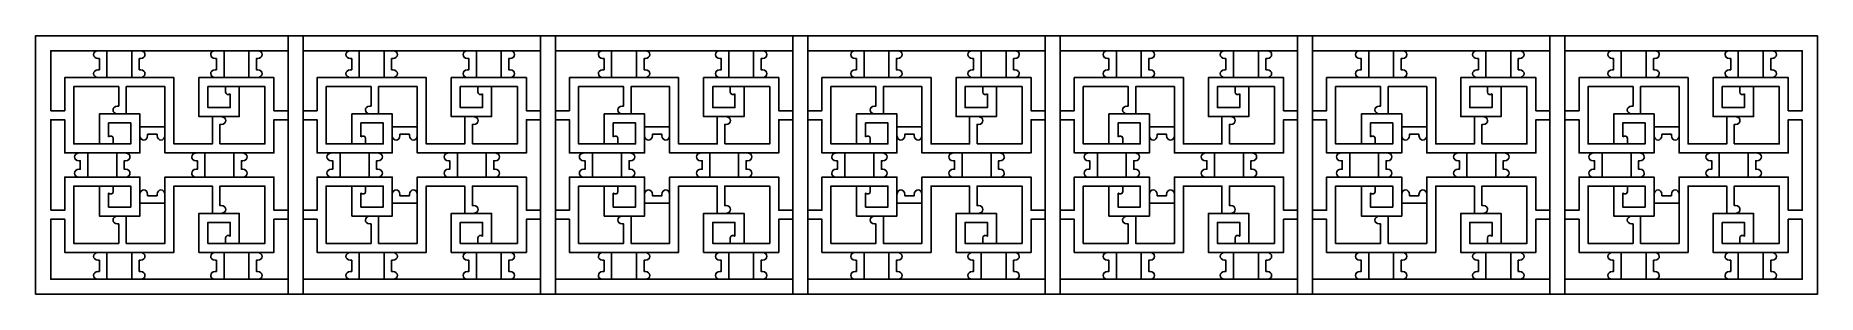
# Model space of a CAD drawing. Header units: centimetres. Extents: x -41.6 to 46.5, y -7.9 to 4.8.
import ezdxf

# ---------------------------------------------------------------- set-up
doc = ezdxf.new("R2010")
doc.units = ezdxf.units.CM
doc.header["$MEASUREMENT"] = 0
doc.layers.add('layer 1', color=7, linetype='Continuous')

msp = doc.modelspace()

# ---------------------------------------------------------------- linework, layer by layer
at = {"layer": 'layer 1', "color": 242}
for points, knots in [([(-41.56617, -7.92421), (-41.56617, -7.92421), (-41.56617, 4.84981), (-41.56617, 4.84981), (-41.56617, 4.84981), (-41.56617, 4.84981), (-28.34525, 4.84981), (-28.34525, 4.84981), (-28.34525, 4.84981), (-28.34525, 4.84981), (-28.34525, -7.92421), (-28.34525, -7.92421), (-28.34525, -7.92421), (-28.34525, -7.92421), (-41.56617, -7.92421), (-41.56617, -7.92421)], [0, 0, 0, 0, 0.2, 0.2, 0.2, 0.2, 0.4, 0.4, 0.4, 0.4, 0.6, 0.6, 0.6, 0.6, 1, 1, 1, 1]), ([(-29.09009, -7.92421), (-29.09009, -7.92421), (-29.09009, 4.84981), (-29.09009, 4.84981), (-29.09009, 4.84981), (-29.09009, 4.84981), (-15.86917, 4.84981), (-15.86917, 4.84981), (-15.86917, 4.84981), (-15.86917, 4.84981), (-15.86917, -7.92421), (-15.86917, -7.92421), (-15.86917, -7.92421), (-15.86917, -7.92421), (-29.09009, -7.92421), (-29.09009, -7.92421)], [0, 0, 0, 0, 0.2, 0.2, 0.2, 0.2, 0.4, 0.4, 0.4, 0.4, 0.6, 0.6, 0.6, 0.6, 1, 1, 1, 1]), ([(-16.61401, -7.92421), (-16.61401, -7.92421), (-16.61401, 4.84981), (-16.61401, 4.84981), (-16.61401, 4.84981), (-16.61401, 4.84981), (-3.39308, 4.84981), (-3.39308, 4.84981), (-3.39308, 4.84981), (-3.39308, 4.84981), (-3.39308, -7.92421), (-3.39308, -7.92421), (-3.39308, -7.92421), (-3.39308, -7.92421), (-16.61401, -7.92421), (-16.61401, -7.92421)], [0, 0, 0, 0, 0.2, 0.2, 0.2, 0.2, 0.4, 0.4, 0.4, 0.4, 0.6, 0.6, 0.6, 0.6, 1, 1, 1, 1]), ([(-4.13792, -7.92421), (-4.13792, -7.92421), (-4.13792, 4.84981), (-4.13792, 4.84981), (-4.13792, 4.84981), (-4.13792, 4.84981), (9.083, 4.84981), (9.083, 4.84981), (9.083, 4.84981), (9.083, 4.84981), (9.083, -7.92421), (9.083, -7.92421), (9.083, -7.92421), (9.083, -7.92421), (-4.13792, -7.92421), (-4.13792, -7.92421)], [0, 0, 0, 0, 0.2, 0.2, 0.2, 0.2, 0.4, 0.4, 0.4, 0.4, 0.6, 0.6, 0.6, 0.6, 1, 1, 1, 1]), ([(8.33816, -7.92421), (8.33816, -7.92421), (8.33816, 4.84981), (8.33816, 4.84981), (8.33816, 4.84981), (8.33816, 4.84981), (21.55908, 4.84981), (21.55908, 4.84981), (21.55908, 4.84981), (21.55908, 4.84981), (21.55908, -7.92421), (21.55908, -7.92421), (21.55908, -7.92421), (21.55908, -7.92421), (8.33816, -7.92421), (8.33816, -7.92421)], [0, 0, 0, 0, 0.2, 0.2, 0.2, 0.2, 0.4, 0.4, 0.4, 0.4, 0.6, 0.6, 0.6, 0.6, 1, 1, 1, 1]), ([(20.81424, -7.92421), (20.81424, -7.92421), (20.81424, 4.84981), (20.81424, 4.84981), (20.81424, 4.84981), (20.81424, 4.84981), (34.03517, 4.84981), (34.03517, 4.84981), (34.03517, 4.84981), (34.03517, 4.84981), (34.03517, -7.92421), (34.03517, -7.92421), (34.03517, -7.92421), (34.03517, -7.92421), (20.81424, -7.92421), (20.81424, -7.92421)], [0, 0, 0, 0, 0.2, 0.2, 0.2, 0.2, 0.4, 0.4, 0.4, 0.4, 0.6, 0.6, 0.6, 0.6, 1, 1, 1, 1]), ([(33.29033, -7.92421), (33.29033, -7.92421), (33.29033, 4.84981), (33.29033, 4.84981), (33.29033, 4.84981), (33.29033, 4.84981), (46.51125, 4.84981), (46.51125, 4.84981), (46.51125, 4.84981), (46.51125, 4.84981), (46.51125, -7.92421), (46.51125, -7.92421), (46.51125, -7.92421), (46.51125, -7.92421), (33.29033, -7.92421), (33.29033, -7.92421)], [0, 0, 0, 0, 0.2, 0.2, 0.2, 0.2, 0.4, 0.4, 0.4, 0.4, 0.6, 0.6, 0.6, 0.6, 1, 1, 1, 1]), ([(-40.82133, 1.14233), (-40.82133, 1.14233), (-40.12838, 1.14233), (-40.12838, 1.14233), (-40.12838, 1.14233), (-40.12838, 1.14233), (-40.12838, 2.78098), (-40.12838, 2.78098), (-40.12838, 2.78098), (-40.12838, 2.78098), (-40.12838, 2.78098), (-40.12838, 2.78098), (-40.12838, 2.78098), (-40.12838, 2.78098), (-38.48055, 2.78098), (-38.48055, 2.78098), (-38.48055, 2.78098), (-38.766, 2.78695), (-38.78114, 3.16217), (-38.48055, 3.16381), (-38.48055, 3.16381), (-38.4075, 3.16381), (-38.49016, 3.16381), (-38.41711, 3.16381), (-38.41711, 3.16381), (-38.41711, 3.16381), (-38.41711, 3.72214), (-38.41711, 3.72214), (-38.41711, 3.72214), (-38.42772, 3.72214), (-38.42456, 3.72214), (-38.48055, 3.72214), (-38.48055, 3.72214), (-38.76595, 3.72811), (-38.78114, 4.1032), (-38.4807, 4.10497), (-38.4807, 4.10497), (-38.4807, 4.10497), (-40.82133, 4.10497), (-40.82133, 4.10497), (-40.82133, 4.10497), (-40.82133, 4.10497), (-40.82133, 1.14233), (-40.82133, 1.14233)], [0, 0, 0, 0, 0.08333333, 0.08333333, 0.08333333, 0.08333333, 0.16666667, 0.16666667, 0.16666667, 0.16666667, 0.25, 0.25, 0.25, 0.25, 0.33333333, 0.33333333, 0.33333333, 0.33333333, 0.41666667, 0.41666667, 0.41666667, 0.41666667, 0.5, 0.5, 0.5, 0.5, 0.58333333, 0.58333333, 0.58333333, 0.58333333, 0.66666667, 0.66666667, 0.66666667, 0.66666667, 0.75, 0.75, 0.75, 0.75, 0.83333333, 0.83333333, 0.83333333, 0.83333333, 1, 1, 1, 1]), ([(-38.04469, 4.10497), (-38.04469, 4.10497), (-38.4807, 4.10497), (-38.4807, 4.10497), (-38.4807, 4.10497), (-38.4807, 4.10497), (-38.04469, 4.10497), (-38.04469, 4.10497)], [0, 0, 0, 0, 0.33333333, 0.33333333, 0.33333333, 0.33333333, 1, 1, 1, 1]), ([(-38.04469, 4.10497), (-38.04469, 4.10497), (-38.04469, 2.78098), (-38.04469, 2.78098), (-38.04469, 2.78098), (-38.04469, 2.78098), (-36.81594, 2.78098), (-36.81594, 2.78098), (-36.81594, 2.78098), (-36.81594, 2.78098), (-36.81594, 4.10497), (-36.81594, 4.10497), (-36.81594, 4.10497), (-36.81594, 4.10497), (-38.04469, 4.10497), (-38.04469, 4.10497)], [0, 0, 0, 0, 0.2, 0.2, 0.2, 0.2, 0.4, 0.4, 0.4, 0.4, 0.6, 0.6, 0.6, 0.6, 1, 1, 1, 1]), ([(-36.81594, 4.10497), (-36.81594, 4.10497), (-36.37993, 4.10497), (-36.37993, 4.10497), (-36.37993, 4.10497), (-36.37993, 4.10497), (-36.81594, 4.10497), (-36.81594, 4.10497)], [0, 0, 0, 0, 0.33333333, 0.33333333, 0.33333333, 0.33333333, 1, 1, 1, 1]), ([(-36.37993, 4.10497), (-36.07949, 4.1032), (-36.09468, 3.72811), (-36.38008, 3.72214), (-36.38008, 3.72214), (-36.43607, 3.72214), (-36.43291, 3.72214), (-36.44352, 3.72214), (-36.44352, 3.72214), (-36.44352, 3.72214), (-36.44352, 3.16381), (-36.44352, 3.16381), (-36.44352, 3.16381), (-36.37047, 3.16381), (-36.45313, 3.16381), (-36.38008, 3.16381), (-36.38008, 3.16381), (-36.07949, 3.16217), (-36.09463, 2.78695), (-36.38008, 2.78098), (-36.38008, 2.78098), (-36.38008, 2.78098), (-34.73226, 2.78098), (-34.73226, 2.78098), (-34.73226, 2.78098), (-34.73226, 2.78098), (-34.73225, -0.49632), (-34.73225, -0.49632), (-34.73225, -0.49632), (-34.73225, -0.49632), (-32.82644, -0.49632), (-32.82644, -0.49632), (-32.82644, -0.49632), (-32.82644, -0.49632), (-32.82644, 0.8505), (-32.82644, 0.8505), (-32.82644, 0.8505), (-32.82644, 0.8505), (-33.49645, 0.8505), (-33.49645, 0.8505), (-33.49645, 0.8505), (-33.49645, 1.49397), (-33.49645, 2.13747), (-33.49645, 2.78098), (-33.49645, 2.78098), (-33.49645, 2.78098), (-32.68998, 2.78098), (-32.68998, 2.78098), (-32.68998, 2.78098), (-32.97543, 2.78695), (-32.99057, 3.16217), (-32.68998, 3.16381), (-32.68998, 3.16381), (-32.61693, 3.16381), (-32.69959, 3.16381), (-32.62655, 3.16381), (-32.62655, 3.16381), (-32.62655, 3.16381), (-32.62655, 3.72214), (-32.62655, 3.72214), (-32.62655, 3.72214), (-32.63715, 3.72214), (-32.634, 3.72214), (-32.68998, 3.72214), (-32.68998, 3.72214), (-32.97539, 3.72811), (-32.99057, 4.1032), (-32.69013, 4.10497), (-32.69013, 4.10497), (-32.69013, 4.10497), (-36.37993, 4.10497), (-36.37993, 4.10497)], [0, 0, 0, 0, 0.05263158, 0.05263158, 0.05263158, 0.05263158, 0.10526316, 0.10526316, 0.10526316, 0.10526316, 0.15789474, 0.15789474, 0.15789474, 0.15789474, 0.21052632, 0.21052632, 0.21052632, 0.21052632, 0.26315789, 0.26315789, 0.26315789, 0.26315789, 0.31578947, 0.31578947, 0.31578947, 0.31578947, 0.36842105, 0.36842105, 0.36842105, 0.36842105, 0.42105263, 0.42105263, 0.42105263, 0.42105263, 0.47368421, 0.47368421, 0.47368421, 0.47368421, 0.52631579, 0.52631579, 0.52631579, 0.52631579, 0.57894737, 0.57894737, 0.57894737, 0.57894737, 0.63157895, 0.63157895, 0.63157895, 0.63157895, 0.68421053, 0.68421053, 0.68421053, 0.68421053, 0.73684211, 0.73684211, 0.73684211, 0.73684211, 0.78947368, 0.78947368, 0.78947368, 0.78947368, 0.84210526, 0.84210526, 0.84210526, 0.84210526, 0.89473684, 0.89473684, 0.89473684, 0.89473684, 1, 1, 1, 1]), ([(-32.25413, 4.10497), (-32.25413, 4.10497), (-32.69013, 4.10497), (-32.69013, 4.10497), (-32.69013, 4.10497), (-32.69013, 4.10497), (-32.25413, 4.10497), (-32.25413, 4.10497)], [0, 0, 0, 0, 0.33333333, 0.33333333, 0.33333333, 0.33333333, 1, 1, 1, 1]), ([(-32.25413, 2.78098), (-32.25413, 2.78098), (-31.02537, 2.78098), (-31.02537, 2.78098), (-31.02537, 2.78098), (-31.02537, 2.78098), (-31.02537, 4.10497), (-31.02537, 4.10497), (-31.02537, 4.10497), (-31.02537, 4.10497), (-32.25413, 4.10497), (-32.25413, 4.10497), (-32.25413, 4.10497), (-32.25413, 4.10497), (-32.25413, 2.78098), (-32.25413, 2.78098)], [0, 0, 0, 0, 0.2, 0.2, 0.2, 0.2, 0.4, 0.4, 0.4, 0.4, 0.6, 0.6, 0.6, 0.6, 1, 1, 1, 1]), ([(-31.02537, 4.10497), (-31.02537, 4.10497), (-30.58937, 4.10497), (-30.58937, 4.10497), (-30.58937, 4.10497), (-30.58937, 4.10497), (-31.02537, 4.10497), (-31.02537, 4.10497)], [0, 0, 0, 0, 0.33333333, 0.33333333, 0.33333333, 0.33333333, 1, 1, 1, 1]), ([(-30.58937, 4.10497), (-30.28893, 4.1032), (-30.30411, 3.72811), (-30.58952, 3.72214), (-30.58952, 3.72214), (-30.6455, 3.72214), (-30.64235, 3.72214), (-30.65295, 3.72214), (-30.65295, 3.72214), (-30.65295, 3.72214), (-30.65295, 3.16381), (-30.65295, 3.16381), (-30.65295, 3.16381), (-30.57991, 3.16381), (-30.66256, 3.16381), (-30.58952, 3.16381), (-30.58952, 3.16381), (-30.28892, 3.16217), (-30.30406, 2.78695), (-30.58952, 2.78098), (-30.58952, 2.78098), (-30.58952, 2.78098), (-29.78304, 2.78098), (-29.78304, 2.78098), (-29.78304, 2.78098), (-29.78304, 2.78098), (-29.78304, 1.14233), (-29.78304, 1.14233), (-29.78304, 1.14233), (-29.78304, 1.14233), (-29.09009, 1.14233), (-29.09009, 1.14233), (-29.09009, 1.14233), (-29.09009, 1.14233), (-29.09009, 4.10497), (-29.09009, 4.10497), (-29.09009, 4.10497), (-29.09009, 4.10497), (-30.58937, 4.10497), (-30.58937, 4.10497)], [0, 0, 0, 0, 0.09090909, 0.09090909, 0.09090909, 0.09090909, 0.18181818, 0.18181818, 0.18181818, 0.18181818, 0.27272727, 0.27272727, 0.27272727, 0.27272727, 0.36363636, 0.36363636, 0.36363636, 0.36363636, 0.45454545, 0.45454545, 0.45454545, 0.45454545, 0.54545455, 0.54545455, 0.54545455, 0.54545455, 0.63636364, 0.63636364, 0.63636364, 0.63636364, 0.72727273, 0.72727273, 0.72727273, 0.72727273, 0.81818182, 0.81818182, 0.81818182, 0.81818182, 1, 1, 1, 1]), ([(-28.34525, 1.14233), (-28.34525, 1.14233), (-27.6523, 1.14233), (-27.6523, 1.14233), (-27.6523, 1.14233), (-27.6523, 1.14233), (-27.6523, 2.78098), (-27.6523, 2.78098), (-27.6523, 2.78098), (-27.6523, 2.78098), (-27.6523, 2.78098), (-27.6523, 2.78098), (-27.6523, 2.78098), (-27.6523, 2.78098), (-26.00447, 2.78098), (-26.00447, 2.78098), (-26.00447, 2.78098), (-26.28992, 2.78695), (-26.30506, 3.16217), (-26.00447, 3.16381), (-26.00447, 3.16381), (-25.93142, 3.16381), (-26.01407, 3.16381), (-25.94103, 3.16381), (-25.94103, 3.16381), (-25.94103, 3.16381), (-25.94103, 3.72214), (-25.94103, 3.72214), (-25.94103, 3.72214), (-25.95163, 3.72214), (-25.94848, 3.72214), (-26.00447, 3.72214), (-26.00447, 3.72214), (-26.28987, 3.72811), (-26.30505, 4.1032), (-26.00461, 4.10497), (-26.00461, 4.10497), (-26.00461, 4.10497), (-28.34525, 4.10497), (-28.34525, 4.10497), (-28.34525, 4.10497), (-28.34525, 4.10497), (-28.34525, 1.14233), (-28.34525, 1.14233)], [0, 0, 0, 0, 0.08333333, 0.08333333, 0.08333333, 0.08333333, 0.16666667, 0.16666667, 0.16666667, 0.16666667, 0.25, 0.25, 0.25, 0.25, 0.33333333, 0.33333333, 0.33333333, 0.33333333, 0.41666667, 0.41666667, 0.41666667, 0.41666667, 0.5, 0.5, 0.5, 0.5, 0.58333333, 0.58333333, 0.58333333, 0.58333333, 0.66666667, 0.66666667, 0.66666667, 0.66666667, 0.75, 0.75, 0.75, 0.75, 0.83333333, 0.83333333, 0.83333333, 0.83333333, 1, 1, 1, 1]), ([(-25.56861, 4.10497), (-25.56861, 4.10497), (-26.00461, 4.10497), (-26.00461, 4.10497), (-26.00461, 4.10497), (-26.00461, 4.10497), (-25.56861, 4.10497), (-25.56861, 4.10497)], [0, 0, 0, 0, 0.33333333, 0.33333333, 0.33333333, 0.33333333, 1, 1, 1, 1]), ([(-25.56861, 4.10497), (-25.56861, 4.10497), (-25.56861, 2.78098), (-25.56861, 2.78098), (-25.56861, 2.78098), (-25.56861, 2.78098), (-24.33985, 2.78098), (-24.33985, 2.78098), (-24.33985, 2.78098), (-24.33985, 2.78098), (-24.33985, 4.10497), (-24.33985, 4.10497), (-24.33985, 4.10497), (-24.33985, 4.10497), (-25.56861, 4.10497), (-25.56861, 4.10497)], [0, 0, 0, 0, 0.2, 0.2, 0.2, 0.2, 0.4, 0.4, 0.4, 0.4, 0.6, 0.6, 0.6, 0.6, 1, 1, 1, 1]), ([(-24.33985, 4.10497), (-24.33985, 4.10497), (-23.90385, 4.10497), (-23.90385, 4.10497), (-23.90385, 4.10497), (-23.90385, 4.10497), (-24.33985, 4.10497), (-24.33985, 4.10497)], [0, 0, 0, 0, 0.33333333, 0.33333333, 0.33333333, 0.33333333, 1, 1, 1, 1]), ([(-23.90385, 4.10497), (-23.60341, 4.1032), (-23.6186, 3.72811), (-23.904, 3.72214), (-23.904, 3.72214), (-23.95999, 3.72214), (-23.95683, 3.72214), (-23.96743, 3.72214), (-23.96743, 3.72214), (-23.96743, 3.72214), (-23.96743, 3.16381), (-23.96743, 3.16381), (-23.96743, 3.16381), (-23.89439, 3.16381), (-23.97705, 3.16381), (-23.904, 3.16381), (-23.904, 3.16381), (-23.60341, 3.16217), (-23.61855, 2.78695), (-23.904, 2.78098), (-23.904, 2.78098), (-23.904, 2.78098), (-22.25617, 2.78098), (-22.25617, 2.78098), (-22.25617, 2.78098), (-22.25617, 2.78098), (-22.25617, -0.49632), (-22.25617, -0.49632), (-22.25617, -0.49632), (-22.25617, -0.49632), (-20.35036, -0.49632), (-20.35036, -0.49632), (-20.35036, -0.49632), (-20.35036, -0.49632), (-20.35036, 0.8505), (-20.35036, 0.8505), (-20.35036, 0.8505), (-20.35036, 0.8505), (-21.02037, 0.8505), (-21.02037, 0.8505), (-21.02037, 0.8505), (-21.02037, 1.49397), (-21.02037, 2.13747), (-21.02037, 2.78098), (-21.02037, 2.78098), (-21.02037, 2.78098), (-20.2139, 2.78098), (-20.2139, 2.78098), (-20.2139, 2.78098), (-20.49935, 2.78695), (-20.51449, 3.16217), (-20.2139, 3.16381), (-20.2139, 3.16381), (-20.14085, 3.16381), (-20.22351, 3.16381), (-20.15046, 3.16381), (-20.15046, 3.16381), (-20.15046, 3.16381), (-20.15046, 3.72214), (-20.15046, 3.72214), (-20.15046, 3.72214), (-20.16107, 3.72214), (-20.15791, 3.72214), (-20.2139, 3.72214), (-20.2139, 3.72214), (-20.4993, 3.72811), (-20.51449, 4.1032), (-20.21405, 4.10497), (-20.21405, 4.10497), (-20.21405, 4.10497), (-23.90385, 4.10497), (-23.90385, 4.10497)], [0, 0, 0, 0, 0.05263158, 0.05263158, 0.05263158, 0.05263158, 0.10526316, 0.10526316, 0.10526316, 0.10526316, 0.15789474, 0.15789474, 0.15789474, 0.15789474, 0.21052632, 0.21052632, 0.21052632, 0.21052632, 0.26315789, 0.26315789, 0.26315789, 0.26315789, 0.31578947, 0.31578947, 0.31578947, 0.31578947, 0.36842105, 0.36842105, 0.36842105, 0.36842105, 0.42105263, 0.42105263, 0.42105263, 0.42105263, 0.47368421, 0.47368421, 0.47368421, 0.47368421, 0.52631579, 0.52631579, 0.52631579, 0.52631579, 0.57894737, 0.57894737, 0.57894737, 0.57894737, 0.63157895, 0.63157895, 0.63157895, 0.63157895, 0.68421053, 0.68421053, 0.68421053, 0.68421053, 0.73684211, 0.73684211, 0.73684211, 0.73684211, 0.78947368, 0.78947368, 0.78947368, 0.78947368, 0.84210526, 0.84210526, 0.84210526, 0.84210526, 0.89473684, 0.89473684, 0.89473684, 0.89473684, 1, 1, 1, 1]), ([(-19.77804, 4.10497), (-19.77804, 4.10497), (-20.21405, 4.10497), (-20.21405, 4.10497), (-20.21405, 4.10497), (-20.21405, 4.10497), (-19.77804, 4.10497), (-19.77804, 4.10497)], [0, 0, 0, 0, 0.33333333, 0.33333333, 0.33333333, 0.33333333, 1, 1, 1, 1]), ([(-19.77804, 2.78098), (-19.77804, 2.78098), (-18.54929, 2.78098), (-18.54929, 2.78098), (-18.54929, 2.78098), (-18.54929, 2.78098), (-18.54929, 4.10497), (-18.54929, 4.10497), (-18.54929, 4.10497), (-18.54929, 4.10497), (-19.77804, 4.10497), (-19.77804, 4.10497), (-19.77804, 4.10497), (-19.77804, 4.10497), (-19.77804, 2.78098), (-19.77804, 2.78098)], [0, 0, 0, 0, 0.2, 0.2, 0.2, 0.2, 0.4, 0.4, 0.4, 0.4, 0.6, 0.6, 0.6, 0.6, 1, 1, 1, 1]), ([(-18.54929, 4.10497), (-18.54929, 4.10497), (-18.11328, 4.10497), (-18.11328, 4.10497), (-18.11328, 4.10497), (-18.11328, 4.10497), (-18.54929, 4.10497), (-18.54929, 4.10497)], [0, 0, 0, 0, 0.33333333, 0.33333333, 0.33333333, 0.33333333, 1, 1, 1, 1]), ([(-18.11328, 4.10497), (-17.81284, 4.1032), (-17.82803, 3.72811), (-18.11343, 3.72214), (-18.11343, 3.72214), (-18.16942, 3.72214), (-18.16626, 3.72214), (-18.17687, 3.72214), (-18.17687, 3.72214), (-18.17687, 3.72214), (-18.17687, 3.16381), (-18.17687, 3.16381), (-18.17687, 3.16381), (-18.10382, 3.16381), (-18.18648, 3.16381), (-18.11343, 3.16381), (-18.11343, 3.16381), (-17.81284, 3.16217), (-17.82798, 2.78695), (-18.11343, 2.78098), (-18.11343, 2.78098), (-18.11343, 2.78098), (-17.30696, 2.78098), (-17.30696, 2.78098), (-17.30696, 2.78098), (-17.30696, 2.78098), (-17.30696, 1.14233), (-17.30696, 1.14233), (-17.30696, 1.14233), (-17.30696, 1.14233), (-16.61401, 1.14233), (-16.61401, 1.14233), (-16.61401, 1.14233), (-16.61401, 1.14233), (-16.61401, 4.10497), (-16.61401, 4.10497), (-16.61401, 4.10497), (-16.61401, 4.10497), (-18.11328, 4.10497), (-18.11328, 4.10497)], [0, 0, 0, 0, 0.09090909, 0.09090909, 0.09090909, 0.09090909, 0.18181818, 0.18181818, 0.18181818, 0.18181818, 0.27272727, 0.27272727, 0.27272727, 0.27272727, 0.36363636, 0.36363636, 0.36363636, 0.36363636, 0.45454545, 0.45454545, 0.45454545, 0.45454545, 0.54545455, 0.54545455, 0.54545455, 0.54545455, 0.63636364, 0.63636364, 0.63636364, 0.63636364, 0.72727273, 0.72727273, 0.72727273, 0.72727273, 0.81818182, 0.81818182, 0.81818182, 0.81818182, 1, 1, 1, 1]), ([(-15.86917, 1.14233), (-15.86917, 1.14233), (-15.17622, 1.14233), (-15.17622, 1.14233), (-15.17622, 1.14233), (-15.17622, 1.14233), (-15.17622, 2.78098), (-15.17622, 2.78098), (-15.17622, 2.78098), (-15.17622, 2.78098), (-15.17621, 2.78098), (-15.17621, 2.78098), (-15.17621, 2.78098), (-15.17621, 2.78098), (-13.52838, 2.78098), (-13.52838, 2.78098), (-13.52838, 2.78098), (-13.81383, 2.78695), (-13.82897, 3.16217), (-13.52838, 3.16381), (-13.52838, 3.16381), (-13.45534, 3.16381), (-13.53799, 3.16381), (-13.46495, 3.16381), (-13.46495, 3.16381), (-13.46495, 3.16381), (-13.46495, 3.72214), (-13.46495, 3.72214), (-13.46495, 3.72214), (-13.47555, 3.72214), (-13.4724, 3.72214), (-13.52838, 3.72214), (-13.52838, 3.72214), (-13.81379, 3.72811), (-13.82897, 4.1032), (-13.52853, 4.10497), (-13.52853, 4.10497), (-13.52853, 4.10497), (-15.86917, 4.10497), (-15.86917, 4.10497), (-15.86917, 4.10497), (-15.86917, 4.10497), (-15.86917, 1.14233), (-15.86917, 1.14233)], [0, 0, 0, 0, 0.08333333, 0.08333333, 0.08333333, 0.08333333, 0.16666667, 0.16666667, 0.16666667, 0.16666667, 0.25, 0.25, 0.25, 0.25, 0.33333333, 0.33333333, 0.33333333, 0.33333333, 0.41666667, 0.41666667, 0.41666667, 0.41666667, 0.5, 0.5, 0.5, 0.5, 0.58333333, 0.58333333, 0.58333333, 0.58333333, 0.66666667, 0.66666667, 0.66666667, 0.66666667, 0.75, 0.75, 0.75, 0.75, 0.83333333, 0.83333333, 0.83333333, 0.83333333, 1, 1, 1, 1]), ([(-13.09253, 4.10497), (-13.09253, 4.10497), (-13.52853, 4.10497), (-13.52853, 4.10497), (-13.52853, 4.10497), (-13.52853, 4.10497), (-13.09253, 4.10497), (-13.09253, 4.10497)], [0, 0, 0, 0, 0.33333333, 0.33333333, 0.33333333, 0.33333333, 1, 1, 1, 1]), ([(-13.09253, 4.10497), (-13.09253, 4.10497), (-13.09253, 2.78098), (-13.09253, 2.78098), (-13.09253, 2.78098), (-13.09253, 2.78098), (-11.86377, 2.78098), (-11.86377, 2.78098), (-11.86377, 2.78098), (-11.86377, 2.78098), (-11.86377, 4.10497), (-11.86377, 4.10497), (-11.86377, 4.10497), (-11.86377, 4.10497), (-13.09253, 4.10497), (-13.09253, 4.10497)], [0, 0, 0, 0, 0.2, 0.2, 0.2, 0.2, 0.4, 0.4, 0.4, 0.4, 0.6, 0.6, 0.6, 0.6, 1, 1, 1, 1]), ([(-11.86377, 4.10497), (-11.86377, 4.10497), (-11.42777, 4.10497), (-11.42777, 4.10497), (-11.42777, 4.10497), (-11.42777, 4.10497), (-11.86377, 4.10497), (-11.86377, 4.10497)], [0, 0, 0, 0, 0.33333333, 0.33333333, 0.33333333, 0.33333333, 1, 1, 1, 1]), ([(-11.42777, 4.10497), (-11.12733, 4.1032), (-11.14251, 3.72811), (-11.42792, 3.72214), (-11.42792, 3.72214), (-11.4839, 3.72214), (-11.48075, 3.72214), (-11.49135, 3.72214), (-11.49135, 3.72214), (-11.49135, 3.72214), (-11.49135, 3.16381), (-11.49135, 3.16381), (-11.49135, 3.16381), (-11.41831, 3.16381), (-11.50096, 3.16381), (-11.42792, 3.16381), (-11.42792, 3.16381), (-11.12732, 3.16217), (-11.14246, 2.78695), (-11.42792, 2.78098), (-11.42792, 2.78098), (-11.42792, 2.78098), (-9.78009, 2.78098), (-9.78009, 2.78098), (-9.78009, 2.78098), (-9.78009, 2.78098), (-9.78009, -0.49632), (-9.78009, -0.49632), (-9.78009, -0.49632), (-9.78009, -0.49632), (-7.87428, -0.49632), (-7.87428, -0.49632), (-7.87428, -0.49632), (-7.87428, -0.49632), (-7.87428, 0.8505), (-7.87428, 0.8505), (-7.87428, 0.8505), (-7.87428, 0.8505), (-8.54429, 0.8505), (-8.54429, 0.8505), (-8.54429, 0.8505), (-8.54429, 1.49397), (-8.54429, 2.13747), (-8.54429, 2.78098), (-8.54429, 2.78098), (-8.54429, 2.78098), (-7.73781, 2.78098), (-7.73781, 2.78098), (-7.73781, 2.78098), (-8.02327, 2.78695), (-8.03841, 3.16217), (-7.73781, 3.16381), (-7.73781, 3.16381), (-7.66477, 3.16381), (-7.74742, 3.16381), (-7.67438, 3.16381), (-7.67438, 3.16381), (-7.67438, 3.16381), (-7.67438, 3.72214), (-7.67438, 3.72214), (-7.67438, 3.72214), (-7.68498, 3.72214), (-7.68183, 3.72214), (-7.73781, 3.72214), (-7.73781, 3.72214), (-8.02322, 3.72811), (-8.0384, 4.1032), (-7.73796, 4.10497), (-7.73796, 4.10497), (-7.73796, 4.10497), (-11.42777, 4.10497), (-11.42777, 4.10497)], [0, 0, 0, 0, 0.05263158, 0.05263158, 0.05263158, 0.05263158, 0.10526316, 0.10526316, 0.10526316, 0.10526316, 0.15789474, 0.15789474, 0.15789474, 0.15789474, 0.21052632, 0.21052632, 0.21052632, 0.21052632, 0.26315789, 0.26315789, 0.26315789, 0.26315789, 0.31578947, 0.31578947, 0.31578947, 0.31578947, 0.36842105, 0.36842105, 0.36842105, 0.36842105, 0.42105263, 0.42105263, 0.42105263, 0.42105263, 0.47368421, 0.47368421, 0.47368421, 0.47368421, 0.52631579, 0.52631579, 0.52631579, 0.52631579, 0.57894737, 0.57894737, 0.57894737, 0.57894737, 0.63157895, 0.63157895, 0.63157895, 0.63157895, 0.68421053, 0.68421053, 0.68421053, 0.68421053, 0.73684211, 0.73684211, 0.73684211, 0.73684211, 0.78947368, 0.78947368, 0.78947368, 0.78947368, 0.84210526, 0.84210526, 0.84210526, 0.84210526, 0.89473684, 0.89473684, 0.89473684, 0.89473684, 1, 1, 1, 1]), ([(-7.30196, 4.10497), (-7.30196, 4.10497), (-7.73796, 4.10497), (-7.73796, 4.10497), (-7.73796, 4.10497), (-7.73796, 4.10497), (-7.30196, 4.10497), (-7.30196, 4.10497)], [0, 0, 0, 0, 0.33333333, 0.33333333, 0.33333333, 0.33333333, 1, 1, 1, 1]), ([(-7.30196, 2.78098), (-7.30196, 2.78098), (-6.0732, 2.78098), (-6.0732, 2.78098), (-6.0732, 2.78098), (-6.0732, 2.78098), (-6.0732, 4.10497), (-6.0732, 4.10497), (-6.0732, 4.10497), (-6.0732, 4.10497), (-7.30196, 4.10497), (-7.30196, 4.10497), (-7.30196, 4.10497), (-7.30196, 4.10497), (-7.30196, 2.78098), (-7.30196, 2.78098)], [0, 0, 0, 0, 0.2, 0.2, 0.2, 0.2, 0.4, 0.4, 0.4, 0.4, 0.6, 0.6, 0.6, 0.6, 1, 1, 1, 1]), ([(-6.0732, 4.10497), (-6.0732, 4.10497), (-5.6372, 4.10497), (-5.6372, 4.10497), (-5.6372, 4.10497), (-5.6372, 4.10497), (-6.0732, 4.10497), (-6.0732, 4.10497)], [0, 0, 0, 0, 0.33333333, 0.33333333, 0.33333333, 0.33333333, 1, 1, 1, 1]), ([(-5.6372, 4.10497), (-5.33676, 4.1032), (-5.35194, 3.72811), (-5.63735, 3.72214), (-5.63735, 3.72214), (-5.69333, 3.72214), (-5.69018, 3.72214), (-5.70078, 3.72214), (-5.70078, 3.72214), (-5.70078, 3.72214), (-5.70078, 3.16381), (-5.70078, 3.16381), (-5.70078, 3.16381), (-5.62774, 3.16381), (-5.7104, 3.16381), (-5.63735, 3.16381), (-5.63735, 3.16381), (-5.33676, 3.16217), (-5.3519, 2.78695), (-5.63735, 2.78098), (-5.63735, 2.78098), (-5.63735, 2.78098), (-4.83088, 2.78098), (-4.83088, 2.78098), (-4.83088, 2.78098), (-4.83088, 2.78098), (-4.83088, 1.14233), (-4.83088, 1.14233), (-4.83088, 1.14233), (-4.83088, 1.14233), (-4.13792, 1.14233), (-4.13792, 1.14233), (-4.13792, 1.14233), (-4.13792, 1.14233), (-4.13792, 4.10497), (-4.13792, 4.10497), (-4.13792, 4.10497), (-4.13792, 4.10497), (-5.6372, 4.10497), (-5.6372, 4.10497)], [0, 0, 0, 0, 0.09090909, 0.09090909, 0.09090909, 0.09090909, 0.18181818, 0.18181818, 0.18181818, 0.18181818, 0.27272727, 0.27272727, 0.27272727, 0.27272727, 0.36363636, 0.36363636, 0.36363636, 0.36363636, 0.45454545, 0.45454545, 0.45454545, 0.45454545, 0.54545455, 0.54545455, 0.54545455, 0.54545455, 0.63636364, 0.63636364, 0.63636364, 0.63636364, 0.72727273, 0.72727273, 0.72727273, 0.72727273, 0.81818182, 0.81818182, 0.81818182, 0.81818182, 1, 1, 1, 1]), ([(-3.39308, 1.14233), (-3.39308, 1.14233), (-2.70013, 1.14233), (-2.70013, 1.14233), (-2.70013, 1.14233), (-2.70013, 1.14233), (-2.70013, 2.78098), (-2.70013, 2.78098), (-2.70013, 2.78098), (-2.70013, 2.78098), (-2.70013, 2.78098), (-2.70013, 2.78098), (-2.70013, 2.78098), (-2.70013, 2.78098), (-1.0523, 2.78098), (-1.0523, 2.78098), (-1.0523, 2.78098), (-1.33775, 2.78695), (-1.35289, 3.16217), (-1.0523, 3.16381), (-1.0523, 3.16381), (-0.97925, 3.16381), (-1.06191, 3.16381), (-0.98886, 3.16381), (-0.98886, 3.16381), (-0.98886, 3.16381), (-0.98886, 3.72214), (-0.98886, 3.72214), (-0.98886, 3.72214), (-0.99947, 3.72214), (-0.99631, 3.72214), (-1.0523, 3.72214), (-1.0523, 3.72214), (-1.3377, 3.72811), (-1.35289, 4.1032), (-1.05245, 4.10497), (-1.05245, 4.10497), (-1.05245, 4.10497), (-3.39308, 4.10497), (-3.39308, 4.10497), (-3.39308, 4.10497), (-3.39308, 4.10497), (-3.39308, 1.14233), (-3.39308, 1.14233)], [0, 0, 0, 0, 0.08333333, 0.08333333, 0.08333333, 0.08333333, 0.16666667, 0.16666667, 0.16666667, 0.16666667, 0.25, 0.25, 0.25, 0.25, 0.33333333, 0.33333333, 0.33333333, 0.33333333, 0.41666667, 0.41666667, 0.41666667, 0.41666667, 0.5, 0.5, 0.5, 0.5, 0.58333333, 0.58333333, 0.58333333, 0.58333333, 0.66666667, 0.66666667, 0.66666667, 0.66666667, 0.75, 0.75, 0.75, 0.75, 0.83333333, 0.83333333, 0.83333333, 0.83333333, 1, 1, 1, 1]), ([(-0.61644, 4.10497), (-0.61644, 4.10497), (-1.05245, 4.10497), (-1.05245, 4.10497), (-1.05245, 4.10497), (-1.05245, 4.10497), (-0.61644, 4.10497), (-0.61644, 4.10497)], [0, 0, 0, 0, 0.33333333, 0.33333333, 0.33333333, 0.33333333, 1, 1, 1, 1]), ([(-0.61644, 4.10497), (-0.61644, 4.10497), (-0.61644, 2.78098), (-0.61644, 2.78098), (-0.61644, 2.78098), (-0.61644, 2.78098), (0.61231, 2.78098), (0.61231, 2.78098), (0.61231, 2.78098), (0.61231, 2.78098), (0.61231, 4.10497), (0.61231, 4.10497), (0.61231, 4.10497), (0.61231, 4.10497), (-0.61644, 4.10497), (-0.61644, 4.10497)], [0, 0, 0, 0, 0.2, 0.2, 0.2, 0.2, 0.4, 0.4, 0.4, 0.4, 0.6, 0.6, 0.6, 0.6, 1, 1, 1, 1]), ([(0.61231, 4.10497), (0.61231, 4.10497), (1.04832, 4.10497), (1.04832, 4.10497), (1.04832, 4.10497), (1.04832, 4.10497), (0.61231, 4.10497), (0.61231, 4.10497)], [0, 0, 0, 0, 0.33333333, 0.33333333, 0.33333333, 0.33333333, 1, 1, 1, 1]), ([(1.04832, 4.10497), (1.34876, 4.1032), (1.33357, 3.72811), (1.04817, 3.72214), (1.04817, 3.72214), (0.99218, 3.72214), (0.99534, 3.72214), (0.98473, 3.72214), (0.98473, 3.72214), (0.98473, 3.72214), (0.98473, 3.16381), (0.98473, 3.16381), (0.98473, 3.16381), (1.05778, 3.16381), (0.97512, 3.16381), (1.04817, 3.16381), (1.04817, 3.16381), (1.34876, 3.16217), (1.33362, 2.78695), (1.04817, 2.78098), (1.04817, 2.78098), (1.04817, 2.78098), (2.69599, 2.78098), (2.69599, 2.78098), (2.69599, 2.78098), (2.69599, 2.78098), (2.696, -0.49632), (2.696, -0.49632), (2.696, -0.49632), (2.696, -0.49632), (4.60181, -0.49632), (4.60181, -0.49632), (4.60181, -0.49632), (4.60181, -0.49632), (4.60181, 0.8505), (4.60181, 0.8505), (4.60181, 0.8505), (4.60181, 0.8505), (3.9318, 0.8505), (3.9318, 0.8505), (3.9318, 0.8505), (3.9318, 1.49397), (3.9318, 2.13747), (3.9318, 2.78098), (3.9318, 2.78098), (3.9318, 2.78098), (4.73827, 2.78098), (4.73827, 2.78098), (4.73827, 2.78098), (4.45282, 2.78695), (4.43768, 3.16217), (4.73827, 3.16381), (4.73827, 3.16381), (4.81132, 3.16381), (4.72866, 3.16381), (4.8017, 3.16381), (4.8017, 3.16381), (4.8017, 3.16381), (4.8017, 3.72214), (4.8017, 3.72214), (4.8017, 3.72214), (4.7911, 3.72214), (4.79425, 3.72214), (4.73827, 3.72214), (4.73827, 3.72214), (4.45286, 3.72811), (4.43768, 4.1032), (4.73812, 4.10497), (4.73812, 4.10497), (4.73812, 4.10497), (1.04832, 4.10497), (1.04832, 4.10497)], [0, 0, 0, 0, 0.05263158, 0.05263158, 0.05263158, 0.05263158, 0.10526316, 0.10526316, 0.10526316, 0.10526316, 0.15789474, 0.15789474, 0.15789474, 0.15789474, 0.21052632, 0.21052632, 0.21052632, 0.21052632, 0.26315789, 0.26315789, 0.26315789, 0.26315789, 0.31578947, 0.31578947, 0.31578947, 0.31578947, 0.36842105, 0.36842105, 0.36842105, 0.36842105, 0.42105263, 0.42105263, 0.42105263, 0.42105263, 0.47368421, 0.47368421, 0.47368421, 0.47368421, 0.52631579, 0.52631579, 0.52631579, 0.52631579, 0.57894737, 0.57894737, 0.57894737, 0.57894737, 0.63157895, 0.63157895, 0.63157895, 0.63157895, 0.68421053, 0.68421053, 0.68421053, 0.68421053, 0.73684211, 0.73684211, 0.73684211, 0.73684211, 0.78947368, 0.78947368, 0.78947368, 0.78947368, 0.84210526, 0.84210526, 0.84210526, 0.84210526, 0.89473684, 0.89473684, 0.89473684, 0.89473684, 1, 1, 1, 1]), ([(5.17412, 4.10497), (5.17412, 4.10497), (4.73812, 4.10497), (4.73812, 4.10497), (4.73812, 4.10497), (4.73812, 4.10497), (5.17412, 4.10497), (5.17412, 4.10497)], [0, 0, 0, 0, 0.33333333, 0.33333333, 0.33333333, 0.33333333, 1, 1, 1, 1]), ([(5.17412, 2.78098), (5.17412, 2.78098), (6.40288, 2.78098), (6.40288, 2.78098), (6.40288, 2.78098), (6.40288, 2.78098), (6.40288, 4.10497), (6.40288, 4.10497), (6.40288, 4.10497), (6.40288, 4.10497), (5.17412, 4.10497), (5.17412, 4.10497), (5.17412, 4.10497), (5.17412, 4.10497), (5.17412, 2.78098), (5.17412, 2.78098)], [0, 0, 0, 0, 0.2, 0.2, 0.2, 0.2, 0.4, 0.4, 0.4, 0.4, 0.6, 0.6, 0.6, 0.6, 1, 1, 1, 1]), ([(6.40288, 4.10497), (6.40288, 4.10497), (6.83888, 4.10497), (6.83888, 4.10497), (6.83888, 4.10497), (6.83888, 4.10497), (6.40288, 4.10497), (6.40288, 4.10497)], [0, 0, 0, 0, 0.33333333, 0.33333333, 0.33333333, 0.33333333, 1, 1, 1, 1]), ([(6.83888, 4.10497), (7.13932, 4.1032), (7.12414, 3.72811), (6.83873, 3.72214), (6.83873, 3.72214), (6.78275, 3.72214), (6.7859, 3.72214), (6.7753, 3.72214), (6.7753, 3.72214), (6.7753, 3.72214), (6.7753, 3.16381), (6.7753, 3.16381), (6.7753, 3.16381), (6.84834, 3.16381), (6.76569, 3.16381), (6.83873, 3.16381), (6.83873, 3.16381), (7.13933, 3.16217), (7.12419, 2.78695), (6.83873, 2.78098), (6.83873, 2.78098), (6.83873, 2.78098), (7.64521, 2.78098), (7.64521, 2.78098), (7.64521, 2.78098), (7.64521, 2.78098), (7.64521, 1.14233), (7.64521, 1.14233), (7.64521, 1.14233), (7.64521, 1.14233), (8.33816, 1.14233), (8.33816, 1.14233), (8.33816, 1.14233), (8.33816, 1.14233), (8.33816, 4.10497), (8.33816, 4.10497), (8.33816, 4.10497), (8.33816, 4.10497), (6.83888, 4.10497), (6.83888, 4.10497)], [0, 0, 0, 0, 0.09090909, 0.09090909, 0.09090909, 0.09090909, 0.18181818, 0.18181818, 0.18181818, 0.18181818, 0.27272727, 0.27272727, 0.27272727, 0.27272727, 0.36363636, 0.36363636, 0.36363636, 0.36363636, 0.45454545, 0.45454545, 0.45454545, 0.45454545, 0.54545455, 0.54545455, 0.54545455, 0.54545455, 0.63636364, 0.63636364, 0.63636364, 0.63636364, 0.72727273, 0.72727273, 0.72727273, 0.72727273, 0.81818182, 0.81818182, 0.81818182, 0.81818182, 1, 1, 1, 1]), ([(9.083, 1.14233), (9.083, 1.14233), (9.77595, 1.14233), (9.77595, 1.14233), (9.77595, 1.14233), (9.77595, 1.14233), (9.77595, 2.78098), (9.77595, 2.78098), (9.77595, 2.78098), (9.77595, 2.78098), (9.77595, 2.78098), (9.77595, 2.78098), (9.77595, 2.78098), (9.77595, 2.78098), (11.42378, 2.78098), (11.42378, 2.78098), (11.42378, 2.78098), (11.13833, 2.78695), (11.12319, 3.16217), (11.42378, 3.16381), (11.42378, 3.16381), (11.49683, 3.16381), (11.41418, 3.16381), (11.48722, 3.16381), (11.48722, 3.16381), (11.48722, 3.16381), (11.48722, 3.72214), (11.48722, 3.72214), (11.48722, 3.72214), (11.47662, 3.72214), (11.47977, 3.72214), (11.42378, 3.72214), (11.42378, 3.72214), (11.13838, 3.72811), (11.1232, 4.1032), (11.42364, 4.10497), (11.42364, 4.10497), (11.42364, 4.10497), (9.083, 4.10497), (9.083, 4.10497), (9.083, 4.10497), (9.083, 4.10497), (9.083, 1.14233), (9.083, 1.14233)], [0, 0, 0, 0, 0.08333333, 0.08333333, 0.08333333, 0.08333333, 0.16666667, 0.16666667, 0.16666667, 0.16666667, 0.25, 0.25, 0.25, 0.25, 0.33333333, 0.33333333, 0.33333333, 0.33333333, 0.41666667, 0.41666667, 0.41666667, 0.41666667, 0.5, 0.5, 0.5, 0.5, 0.58333333, 0.58333333, 0.58333333, 0.58333333, 0.66666667, 0.66666667, 0.66666667, 0.66666667, 0.75, 0.75, 0.75, 0.75, 0.83333333, 0.83333333, 0.83333333, 0.83333333, 1, 1, 1, 1]), ([(11.85964, 4.10497), (11.85964, 4.10497), (11.42364, 4.10497), (11.42364, 4.10497), (11.42364, 4.10497), (11.42364, 4.10497), (11.85964, 4.10497), (11.85964, 4.10497)], [0, 0, 0, 0, 0.33333333, 0.33333333, 0.33333333, 0.33333333, 1, 1, 1, 1]), ([(11.85964, 4.10497), (11.85964, 4.10497), (11.85964, 2.78098), (11.85964, 2.78098), (11.85964, 2.78098), (11.85964, 2.78098), (13.0884, 2.78098), (13.0884, 2.78098), (13.0884, 2.78098), (13.0884, 2.78098), (13.0884, 4.10497), (13.0884, 4.10497), (13.0884, 4.10497), (13.0884, 4.10497), (11.85964, 4.10497), (11.85964, 4.10497)], [0, 0, 0, 0, 0.2, 0.2, 0.2, 0.2, 0.4, 0.4, 0.4, 0.4, 0.6, 0.6, 0.6, 0.6, 1, 1, 1, 1]), ([(13.0884, 4.10497), (13.0884, 4.10497), (13.5244, 4.10497), (13.5244, 4.10497), (13.5244, 4.10497), (13.5244, 4.10497), (13.0884, 4.10497), (13.0884, 4.10497)], [0, 0, 0, 0, 0.33333333, 0.33333333, 0.33333333, 0.33333333, 1, 1, 1, 1]), ([(13.5244, 4.10497), (13.82484, 4.1032), (13.80966, 3.72811), (13.52425, 3.72214), (13.52425, 3.72214), (13.46826, 3.72214), (13.47142, 3.72214), (13.46082, 3.72214), (13.46082, 3.72214), (13.46082, 3.72214), (13.46082, 3.16381), (13.46082, 3.16381), (13.46082, 3.16381), (13.53386, 3.16381), (13.4512, 3.16381), (13.52425, 3.16381), (13.52425, 3.16381), (13.82484, 3.16217), (13.8097, 2.78695), (13.52425, 2.78098), (13.52425, 2.78098), (13.52425, 2.78098), (15.17208, 2.78098), (15.17208, 2.78098), (15.17208, 2.78098), (15.17208, 2.78098), (15.17208, -0.49632), (15.17208, -0.49632), (15.17208, -0.49632), (15.17208, -0.49632), (17.07789, -0.49632), (17.07789, -0.49632), (17.07789, -0.49632), (17.07789, -0.49632), (17.07789, 0.8505), (17.07789, 0.8505), (17.07789, 0.8505), (17.07789, 0.8505), (16.40788, 0.8505), (16.40788, 0.8505), (16.40788, 0.8505), (16.40788, 1.49397), (16.40788, 2.13747), (16.40788, 2.78098), (16.40788, 2.78098), (16.40788, 2.78098), (17.21435, 2.78098), (17.21435, 2.78098), (17.21435, 2.78098), (16.9289, 2.78695), (16.91376, 3.16217), (17.21435, 3.16381), (17.21435, 3.16381), (17.2874, 3.16381), (17.20474, 3.16381), (17.27779, 3.16381), (17.27779, 3.16381), (17.27779, 3.16381), (17.27779, 3.72214), (17.27779, 3.72214), (17.27779, 3.72214), (17.26718, 3.72214), (17.27034, 3.72214), (17.21435, 3.72214), (17.21435, 3.72214), (16.92895, 3.72811), (16.91376, 4.1032), (17.2142, 4.10497), (17.2142, 4.10497), (17.2142, 4.10497), (13.5244, 4.10497), (13.5244, 4.10497)], [0, 0, 0, 0, 0.05263158, 0.05263158, 0.05263158, 0.05263158, 0.10526316, 0.10526316, 0.10526316, 0.10526316, 0.15789474, 0.15789474, 0.15789474, 0.15789474, 0.21052632, 0.21052632, 0.21052632, 0.21052632, 0.26315789, 0.26315789, 0.26315789, 0.26315789, 0.31578947, 0.31578947, 0.31578947, 0.31578947, 0.36842105, 0.36842105, 0.36842105, 0.36842105, 0.42105263, 0.42105263, 0.42105263, 0.42105263, 0.47368421, 0.47368421, 0.47368421, 0.47368421, 0.52631579, 0.52631579, 0.52631579, 0.52631579, 0.57894737, 0.57894737, 0.57894737, 0.57894737, 0.63157895, 0.63157895, 0.63157895, 0.63157895, 0.68421053, 0.68421053, 0.68421053, 0.68421053, 0.73684211, 0.73684211, 0.73684211, 0.73684211, 0.78947368, 0.78947368, 0.78947368, 0.78947368, 0.84210526, 0.84210526, 0.84210526, 0.84210526, 0.89473684, 0.89473684, 0.89473684, 0.89473684, 1, 1, 1, 1]), ([(17.65021, 4.10497), (17.65021, 4.10497), (17.2142, 4.10497), (17.2142, 4.10497), (17.2142, 4.10497), (17.2142, 4.10497), (17.65021, 4.10497), (17.65021, 4.10497)], [0, 0, 0, 0, 0.33333333, 0.33333333, 0.33333333, 0.33333333, 1, 1, 1, 1]), ([(17.65021, 2.78098), (17.65021, 2.78098), (18.87896, 2.78098), (18.87896, 2.78098), (18.87896, 2.78098), (18.87896, 2.78098), (18.87896, 4.10497), (18.87896, 4.10497), (18.87896, 4.10497), (18.87896, 4.10497), (17.65021, 4.10497), (17.65021, 4.10497), (17.65021, 4.10497), (17.65021, 4.10497), (17.65021, 2.78098), (17.65021, 2.78098)], [0, 0, 0, 0, 0.2, 0.2, 0.2, 0.2, 0.4, 0.4, 0.4, 0.4, 0.6, 0.6, 0.6, 0.6, 1, 1, 1, 1]), ([(18.87896, 4.10497), (18.87896, 4.10497), (19.31497, 4.10497), (19.31497, 4.10497), (19.31497, 4.10497), (19.31497, 4.10497), (18.87896, 4.10497), (18.87896, 4.10497)], [0, 0, 0, 0, 0.33333333, 0.33333333, 0.33333333, 0.33333333, 1, 1, 1, 1]), ([(19.31497, 4.10497), (19.61541, 4.1032), (19.60022, 3.72811), (19.31482, 3.72214), (19.31482, 3.72214), (19.25883, 3.72214), (19.26199, 3.72214), (19.25138, 3.72214), (19.25138, 3.72214), (19.25138, 3.72214), (19.25138, 3.16381), (19.25138, 3.16381), (19.25138, 3.16381), (19.32443, 3.16381), (19.24177, 3.16381), (19.31482, 3.16381), (19.31482, 3.16381), (19.61541, 3.16217), (19.60027, 2.78695), (19.31482, 2.78098), (19.31482, 2.78098), (19.31482, 2.78098), (20.12129, 2.78098), (20.12129, 2.78098), (20.12129, 2.78098), (20.12129, 2.78098), (20.12129, 1.14233), (20.12129, 1.14233), (20.12129, 1.14233), (20.12129, 1.14233), (20.81424, 1.14233), (20.81424, 1.14233), (20.81424, 1.14233), (20.81424, 1.14233), (20.81424, 4.10497), (20.81424, 4.10497), (20.81424, 4.10497), (20.81424, 4.10497), (19.31497, 4.10497), (19.31497, 4.10497)], [0, 0, 0, 0, 0.09090909, 0.09090909, 0.09090909, 0.09090909, 0.18181818, 0.18181818, 0.18181818, 0.18181818, 0.27272727, 0.27272727, 0.27272727, 0.27272727, 0.36363636, 0.36363636, 0.36363636, 0.36363636, 0.45454545, 0.45454545, 0.45454545, 0.45454545, 0.54545455, 0.54545455, 0.54545455, 0.54545455, 0.63636364, 0.63636364, 0.63636364, 0.63636364, 0.72727273, 0.72727273, 0.72727273, 0.72727273, 0.81818182, 0.81818182, 0.81818182, 0.81818182, 1, 1, 1, 1]), ([(21.55908, 1.14233), (21.55908, 1.14233), (22.25203, 1.14233), (22.25203, 1.14233), (22.25203, 1.14233), (22.25203, 1.14233), (22.25203, 2.78098), (22.25203, 2.78098), (22.25203, 2.78098), (22.25203, 2.78098), (22.25204, 2.78098), (22.25204, 2.78098), (22.25204, 2.78098), (22.25204, 2.78098), (23.89987, 2.78098), (23.89987, 2.78098), (23.89987, 2.78098), (23.61442, 2.78695), (23.59928, 3.16217), (23.89987, 3.16381), (23.89987, 3.16381), (23.97291, 3.16381), (23.89026, 3.16381), (23.9633, 3.16381), (23.9633, 3.16381), (23.9633, 3.16381), (23.9633, 3.72214), (23.9633, 3.72214), (23.9633, 3.72214), (23.9527, 3.72214), (23.95585, 3.72214), (23.89987, 3.72214), (23.89987, 3.72214), (23.61446, 3.72811), (23.59928, 4.1032), (23.89972, 4.10497), (23.89972, 4.10497), (23.89972, 4.10497), (21.55908, 4.10497), (21.55908, 4.10497), (21.55908, 4.10497), (21.55908, 4.10497), (21.55908, 1.14233), (21.55908, 1.14233)], [0, 0, 0, 0, 0.08333333, 0.08333333, 0.08333333, 0.08333333, 0.16666667, 0.16666667, 0.16666667, 0.16666667, 0.25, 0.25, 0.25, 0.25, 0.33333333, 0.33333333, 0.33333333, 0.33333333, 0.41666667, 0.41666667, 0.41666667, 0.41666667, 0.5, 0.5, 0.5, 0.5, 0.58333333, 0.58333333, 0.58333333, 0.58333333, 0.66666667, 0.66666667, 0.66666667, 0.66666667, 0.75, 0.75, 0.75, 0.75, 0.83333333, 0.83333333, 0.83333333, 0.83333333, 1, 1, 1, 1]), ([(24.33572, 4.10497), (24.33572, 4.10497), (23.89972, 4.10497), (23.89972, 4.10497), (23.89972, 4.10497), (23.89972, 4.10497), (24.33572, 4.10497), (24.33572, 4.10497)], [0, 0, 0, 0, 0.33333333, 0.33333333, 0.33333333, 0.33333333, 1, 1, 1, 1]), ([(24.33572, 4.10497), (24.33572, 4.10497), (24.33572, 2.78098), (24.33572, 2.78098), (24.33572, 2.78098), (24.33572, 2.78098), (25.56448, 2.78098), (25.56448, 2.78098), (25.56448, 2.78098), (25.56448, 2.78098), (25.56448, 4.10497), (25.56448, 4.10497), (25.56448, 4.10497), (25.56448, 4.10497), (24.33572, 4.10497), (24.33572, 4.10497)], [0, 0, 0, 0, 0.2, 0.2, 0.2, 0.2, 0.4, 0.4, 0.4, 0.4, 0.6, 0.6, 0.6, 0.6, 1, 1, 1, 1]), ([(25.56448, 4.10497), (25.56448, 4.10497), (26.00048, 4.10497), (26.00048, 4.10497), (26.00048, 4.10497), (26.00048, 4.10497), (25.56448, 4.10497), (25.56448, 4.10497)], [0, 0, 0, 0, 0.33333333, 0.33333333, 0.33333333, 0.33333333, 1, 1, 1, 1]), ([(26.00048, 4.10497), (26.30092, 4.1032), (26.28574, 3.72811), (26.00033, 3.72214), (26.00033, 3.72214), (25.94435, 3.72214), (25.9475, 3.72214), (25.9369, 3.72214), (25.9369, 3.72214), (25.9369, 3.72214), (25.9369, 3.16381), (25.9369, 3.16381), (25.9369, 3.16381), (26.00994, 3.16381), (25.92729, 3.16381), (26.00033, 3.16381), (26.00033, 3.16381), (26.30093, 3.16217), (26.28579, 2.78695), (26.00033, 2.78098), (26.00033, 2.78098), (26.00033, 2.78098), (27.64816, 2.78098), (27.64816, 2.78098), (27.64816, 2.78098), (27.64816, 2.78098), (27.64816, -0.49632), (27.64816, -0.49632), (27.64816, -0.49632), (27.64816, -0.49632), (29.55397, -0.49632), (29.55397, -0.49632), (29.55397, -0.49632), (29.55397, -0.49632), (29.55397, 0.8505), (29.55397, 0.8505), (29.55397, 0.8505), (29.55397, 0.8505), (28.88396, 0.8505), (28.88396, 0.8505), (28.88396, 0.8505), (28.88396, 1.49397), (28.88396, 2.13747), (28.88396, 2.78098), (28.88396, 2.78098), (28.88396, 2.78098), (29.69044, 2.78098), (29.69044, 2.78098), (29.69044, 2.78098), (29.40498, 2.78695), (29.38984, 3.16217), (29.69044, 3.16381), (29.69044, 3.16381), (29.76348, 3.16381), (29.68083, 3.16381), (29.75387, 3.16381), (29.75387, 3.16381), (29.75387, 3.16381), (29.75387, 3.72214), (29.75387, 3.72214), (29.75387, 3.72214), (29.74327, 3.72214), (29.74642, 3.72214), (29.69044, 3.72214), (29.69044, 3.72214), (29.40503, 3.72811), (29.38985, 4.1032), (29.69029, 4.10497), (29.69029, 4.10497), (29.69029, 4.10497), (26.00048, 4.10497), (26.00048, 4.10497)], [0, 0, 0, 0, 0.05263158, 0.05263158, 0.05263158, 0.05263158, 0.10526316, 0.10526316, 0.10526316, 0.10526316, 0.15789474, 0.15789474, 0.15789474, 0.15789474, 0.21052632, 0.21052632, 0.21052632, 0.21052632, 0.26315789, 0.26315789, 0.26315789, 0.26315789, 0.31578947, 0.31578947, 0.31578947, 0.31578947, 0.36842105, 0.36842105, 0.36842105, 0.36842105, 0.42105263, 0.42105263, 0.42105263, 0.42105263, 0.47368421, 0.47368421, 0.47368421, 0.47368421, 0.52631579, 0.52631579, 0.52631579, 0.52631579, 0.57894737, 0.57894737, 0.57894737, 0.57894737, 0.63157895, 0.63157895, 0.63157895, 0.63157895, 0.68421053, 0.68421053, 0.68421053, 0.68421053, 0.73684211, 0.73684211, 0.73684211, 0.73684211, 0.78947368, 0.78947368, 0.78947368, 0.78947368, 0.84210526, 0.84210526, 0.84210526, 0.84210526, 0.89473684, 0.89473684, 0.89473684, 0.89473684, 1, 1, 1, 1]), ([(30.12629, 4.10497), (30.12629, 4.10497), (29.69029, 4.10497), (29.69029, 4.10497), (29.69029, 4.10497), (29.69029, 4.10497), (30.12629, 4.10497), (30.12629, 4.10497)], [0, 0, 0, 0, 0.33333333, 0.33333333, 0.33333333, 0.33333333, 1, 1, 1, 1]), ([(30.12629, 2.78098), (30.12629, 2.78098), (31.35505, 2.78098), (31.35505, 2.78098), (31.35505, 2.78098), (31.35505, 2.78098), (31.35505, 4.10497), (31.35505, 4.10497), (31.35505, 4.10497), (31.35505, 4.10497), (30.12629, 4.10497), (30.12629, 4.10497), (30.12629, 4.10497), (30.12629, 4.10497), (30.12629, 2.78098), (30.12629, 2.78098)], [0, 0, 0, 0, 0.2, 0.2, 0.2, 0.2, 0.4, 0.4, 0.4, 0.4, 0.6, 0.6, 0.6, 0.6, 1, 1, 1, 1]), ([(31.35505, 4.10497), (31.35505, 4.10497), (31.79105, 4.10497), (31.79105, 4.10497), (31.79105, 4.10497), (31.79105, 4.10497), (31.35505, 4.10497), (31.35505, 4.10497)], [0, 0, 0, 0, 0.33333333, 0.33333333, 0.33333333, 0.33333333, 1, 1, 1, 1]), ([(31.79105, 4.10497), (32.09149, 4.1032), (32.07631, 3.72811), (31.7909, 3.72214), (31.7909, 3.72214), (31.73492, 3.72214), (31.73807, 3.72214), (31.72747, 3.72214), (31.72747, 3.72214), (31.72747, 3.72214), (31.72747, 3.16381), (31.72747, 3.16381), (31.72747, 3.16381), (31.80051, 3.16381), (31.71786, 3.16381), (31.7909, 3.16381), (31.7909, 3.16381), (32.09149, 3.16217), (32.07635, 2.78695), (31.7909, 2.78098), (31.7909, 2.78098), (31.7909, 2.78098), (32.59737, 2.78098), (32.59737, 2.78098), (32.59737, 2.78098), (32.59737, 2.78098), (32.59737, 1.14233), (32.59737, 1.14233), (32.59737, 1.14233), (32.59737, 1.14233), (33.29033, 1.14233), (33.29033, 1.14233), (33.29033, 1.14233), (33.29033, 1.14233), (33.29033, 4.10497), (33.29033, 4.10497), (33.29033, 4.10497), (33.29033, 4.10497), (31.79105, 4.10497), (31.79105, 4.10497)], [0, 0, 0, 0, 0.09090909, 0.09090909, 0.09090909, 0.09090909, 0.18181818, 0.18181818, 0.18181818, 0.18181818, 0.27272727, 0.27272727, 0.27272727, 0.27272727, 0.36363636, 0.36363636, 0.36363636, 0.36363636, 0.45454545, 0.45454545, 0.45454545, 0.45454545, 0.54545455, 0.54545455, 0.54545455, 0.54545455, 0.63636364, 0.63636364, 0.63636364, 0.63636364, 0.72727273, 0.72727273, 0.72727273, 0.72727273, 0.81818182, 0.81818182, 0.81818182, 0.81818182, 1, 1, 1, 1]), ([(34.03517, 1.14233), (34.03517, 1.14233), (34.72812, 1.14233), (34.72812, 1.14233), (34.72812, 1.14233), (34.72812, 1.14233), (34.72812, 2.78098), (34.72812, 2.78098), (34.72812, 2.78098), (34.72812, 2.78098), (34.72812, 2.78098), (34.72812, 2.78098), (34.72812, 2.78098), (34.72812, 2.78098), (36.37595, 2.78098), (36.37595, 2.78098), (36.37595, 2.78098), (36.0905, 2.78695), (36.07536, 3.16217), (36.37595, 3.16381), (36.37595, 3.16381), (36.449, 3.16381), (36.36634, 3.16381), (36.43939, 3.16381), (36.43939, 3.16381), (36.43939, 3.16381), (36.43939, 3.72214), (36.43939, 3.72214), (36.43939, 3.72214), (36.42878, 3.72214), (36.43194, 3.72214), (36.37595, 3.72214), (36.37595, 3.72214), (36.09055, 3.72811), (36.07536, 4.1032), (36.3758, 4.10497), (36.3758, 4.10497), (36.3758, 4.10497), (34.03517, 4.10497), (34.03517, 4.10497), (34.03517, 4.10497), (34.03517, 4.10497), (34.03517, 1.14233), (34.03517, 1.14233)], [0, 0, 0, 0, 0.08333333, 0.08333333, 0.08333333, 0.08333333, 0.16666667, 0.16666667, 0.16666667, 0.16666667, 0.25, 0.25, 0.25, 0.25, 0.33333333, 0.33333333, 0.33333333, 0.33333333, 0.41666667, 0.41666667, 0.41666667, 0.41666667, 0.5, 0.5, 0.5, 0.5, 0.58333333, 0.58333333, 0.58333333, 0.58333333, 0.66666667, 0.66666667, 0.66666667, 0.66666667, 0.75, 0.75, 0.75, 0.75, 0.83333333, 0.83333333, 0.83333333, 0.83333333, 1, 1, 1, 1]), ([(36.81181, 4.10497), (36.81181, 4.10497), (36.3758, 4.10497), (36.3758, 4.10497), (36.3758, 4.10497), (36.3758, 4.10497), (36.81181, 4.10497), (36.81181, 4.10497)], [0, 0, 0, 0, 0.33333333, 0.33333333, 0.33333333, 0.33333333, 1, 1, 1, 1]), ([(36.81181, 4.10497), (36.81181, 4.10497), (36.81181, 2.78098), (36.81181, 2.78098), (36.81181, 2.78098), (36.81181, 2.78098), (38.04056, 2.78098), (38.04056, 2.78098), (38.04056, 2.78098), (38.04056, 2.78098), (38.04056, 4.10497), (38.04056, 4.10497), (38.04056, 4.10497), (38.04056, 4.10497), (36.81181, 4.10497), (36.81181, 4.10497)], [0, 0, 0, 0, 0.2, 0.2, 0.2, 0.2, 0.4, 0.4, 0.4, 0.4, 0.6, 0.6, 0.6, 0.6, 1, 1, 1, 1]), ([(38.04056, 4.10497), (38.04056, 4.10497), (38.47657, 4.10497), (38.47657, 4.10497), (38.47657, 4.10497), (38.47657, 4.10497), (38.04056, 4.10497), (38.04056, 4.10497)], [0, 0, 0, 0, 0.33333333, 0.33333333, 0.33333333, 0.33333333, 1, 1, 1, 1]), ([(38.47657, 4.10497), (38.77701, 4.1032), (38.76182, 3.72811), (38.47642, 3.72214), (38.47642, 3.72214), (38.42043, 3.72214), (38.42359, 3.72214), (38.41298, 3.72214), (38.41298, 3.72214), (38.41298, 3.72214), (38.41298, 3.16381), (38.41298, 3.16381), (38.41298, 3.16381), (38.48603, 3.16381), (38.40337, 3.16381), (38.47642, 3.16381), (38.47642, 3.16381), (38.77701, 3.16217), (38.76187, 2.78695), (38.47642, 2.78098), (38.47642, 2.78098), (38.47642, 2.78098), (40.12424, 2.78098), (40.12424, 2.78098), (40.12424, 2.78098), (40.12424, 2.78098), (40.12425, -0.49632), (40.12425, -0.49632), (40.12425, -0.49632), (40.12425, -0.49632), (42.03006, -0.49632), (42.03006, -0.49632), (42.03006, -0.49632), (42.03006, -0.49632), (42.03006, 0.8505), (42.03006, 0.8505), (42.03006, 0.8505), (42.03006, 0.8505), (41.36005, 0.8505), (41.36005, 0.8505), (41.36005, 0.8505), (41.36005, 1.49397), (41.36005, 2.13747), (41.36005, 2.78098), (41.36005, 2.78098), (41.36005, 2.78098), (42.16652, 2.78098), (42.16652, 2.78098), (42.16652, 2.78098), (41.88107, 2.78695), (41.86593, 3.16217), (42.16652, 3.16381), (42.16652, 3.16381), (42.23957, 3.16381), (42.15691, 3.16381), (42.22995, 3.16381), (42.22995, 3.16381), (42.22995, 3.16381), (42.22995, 3.72214), (42.22995, 3.72214), (42.22995, 3.72214), (42.21935, 3.72214), (42.22251, 3.72214), (42.16652, 3.72214), (42.16652, 3.72214), (41.88111, 3.72811), (41.86593, 4.1032), (42.16637, 4.10497), (42.16637, 4.10497), (42.16637, 4.10497), (38.47657, 4.10497), (38.47657, 4.10497)], [0, 0, 0, 0, 0.05263158, 0.05263158, 0.05263158, 0.05263158, 0.10526316, 0.10526316, 0.10526316, 0.10526316, 0.15789474, 0.15789474, 0.15789474, 0.15789474, 0.21052632, 0.21052632, 0.21052632, 0.21052632, 0.26315789, 0.26315789, 0.26315789, 0.26315789, 0.31578947, 0.31578947, 0.31578947, 0.31578947, 0.36842105, 0.36842105, 0.36842105, 0.36842105, 0.42105263, 0.42105263, 0.42105263, 0.42105263, 0.47368421, 0.47368421, 0.47368421, 0.47368421, 0.52631579, 0.52631579, 0.52631579, 0.52631579, 0.57894737, 0.57894737, 0.57894737, 0.57894737, 0.63157895, 0.63157895, 0.63157895, 0.63157895, 0.68421053, 0.68421053, 0.68421053, 0.68421053, 0.73684211, 0.73684211, 0.73684211, 0.73684211, 0.78947368, 0.78947368, 0.78947368, 0.78947368, 0.84210526, 0.84210526, 0.84210526, 0.84210526, 0.89473684, 0.89473684, 0.89473684, 0.89473684, 1, 1, 1, 1]), ([(42.60237, 4.10497), (42.60237, 4.10497), (42.16637, 4.10497), (42.16637, 4.10497), (42.16637, 4.10497), (42.16637, 4.10497), (42.60237, 4.10497), (42.60237, 4.10497)], [0, 0, 0, 0, 0.33333333, 0.33333333, 0.33333333, 0.33333333, 1, 1, 1, 1]), ([(42.60237, 2.78098), (42.60237, 2.78098), (43.83113, 2.78098), (43.83113, 2.78098), (43.83113, 2.78098), (43.83113, 2.78098), (43.83113, 4.10497), (43.83113, 4.10497), (43.83113, 4.10497), (43.83113, 4.10497), (42.60237, 4.10497), (42.60237, 4.10497), (42.60237, 4.10497), (42.60237, 4.10497), (42.60237, 2.78098), (42.60237, 2.78098)], [0, 0, 0, 0, 0.2, 0.2, 0.2, 0.2, 0.4, 0.4, 0.4, 0.4, 0.6, 0.6, 0.6, 0.6, 1, 1, 1, 1]), ([(43.83113, 4.10497), (43.83113, 4.10497), (44.26713, 4.10497), (44.26713, 4.10497), (44.26713, 4.10497), (44.26713, 4.10497), (43.83113, 4.10497), (43.83113, 4.10497)], [0, 0, 0, 0, 0.33333333, 0.33333333, 0.33333333, 0.33333333, 1, 1, 1, 1]), ([(44.26713, 4.10497), (44.56757, 4.1032), (44.55239, 3.72811), (44.26699, 3.72214), (44.26699, 3.72214), (44.211, 3.72214), (44.21415, 3.72214), (44.20355, 3.72214), (44.20355, 3.72214), (44.20355, 3.72214), (44.20355, 3.16381), (44.20355, 3.16381), (44.20355, 3.16381), (44.27659, 3.16381), (44.19394, 3.16381), (44.26699, 3.16381), (44.26699, 3.16381), (44.56758, 3.16217), (44.55244, 2.78695), (44.26699, 2.78098), (44.26699, 2.78098), (44.26699, 2.78098), (45.07346, 2.78098), (45.07346, 2.78098), (45.07346, 2.78098), (45.07346, 2.78098), (45.07346, 1.14233), (45.07346, 1.14233), (45.07346, 1.14233), (45.07346, 1.14233), (45.76641, 1.14233), (45.76641, 1.14233), (45.76641, 1.14233), (45.76641, 1.14233), (45.76641, 4.10497), (45.76641, 4.10497), (45.76641, 4.10497), (45.76641, 4.10497), (44.26713, 4.10497), (44.26713, 4.10497)], [0, 0, 0, 0, 0.09090909, 0.09090909, 0.09090909, 0.09090909, 0.18181818, 0.18181818, 0.18181818, 0.18181818, 0.27272727, 0.27272727, 0.27272727, 0.27272727, 0.36363636, 0.36363636, 0.36363636, 0.36363636, 0.45454545, 0.45454545, 0.45454545, 0.45454545, 0.54545455, 0.54545455, 0.54545455, 0.54545455, 0.63636364, 0.63636364, 0.63636364, 0.63636364, 0.72727273, 0.72727273, 0.72727273, 0.72727273, 0.81818182, 0.81818182, 0.81818182, 0.81818182, 1, 1, 1, 1]), ([(-38.04469, 2.78098), (-38.04469, 2.78098), (-38.48055, 2.78098), (-38.48055, 2.78098), (-38.48055, 2.78098), (-38.48055, 2.78098), (-38.04469, 2.78098), (-38.04469, 2.78098)], [0, 0, 0, 0, 0.33333333, 0.33333333, 0.33333333, 0.33333333, 1, 1, 1, 1]), ([(-36.81594, 2.78098), (-36.81594, 2.78098), (-36.38008, 2.78098), (-36.38008, 2.78098), (-36.38008, 2.78098), (-36.38008, 2.78098), (-36.81594, 2.78098), (-36.81594, 2.78098)], [0, 0, 0, 0, 0.33333333, 0.33333333, 0.33333333, 0.33333333, 1, 1, 1, 1]), ([(-32.25413, 2.78098), (-32.25413, 2.78098), (-32.68998, 2.78098), (-32.68998, 2.78098), (-32.68998, 2.78098), (-32.68998, 2.78098), (-32.25413, 2.78098), (-32.25413, 2.78098)], [0, 0, 0, 0, 0.33333333, 0.33333333, 0.33333333, 0.33333333, 1, 1, 1, 1]), ([(-31.02537, 2.78098), (-31.02537, 2.78098), (-30.58952, 2.78098), (-30.58952, 2.78098), (-30.58952, 2.78098), (-30.58952, 2.78098), (-31.02537, 2.78098), (-31.02537, 2.78098)], [0, 0, 0, 0, 0.33333333, 0.33333333, 0.33333333, 0.33333333, 1, 1, 1, 1]), ([(-25.56861, 2.78098), (-25.56861, 2.78098), (-26.00447, 2.78098), (-26.00447, 2.78098), (-26.00447, 2.78098), (-26.00447, 2.78098), (-25.56861, 2.78098), (-25.56861, 2.78098)], [0, 0, 0, 0, 0.33333333, 0.33333333, 0.33333333, 0.33333333, 1, 1, 1, 1]), ([(-24.33985, 2.78098), (-24.33985, 2.78098), (-23.904, 2.78098), (-23.904, 2.78098), (-23.904, 2.78098), (-23.904, 2.78098), (-24.33985, 2.78098), (-24.33985, 2.78098)], [0, 0, 0, 0, 0.33333333, 0.33333333, 0.33333333, 0.33333333, 1, 1, 1, 1]), ([(-19.77804, 2.78098), (-19.77804, 2.78098), (-20.2139, 2.78098), (-20.2139, 2.78098), (-20.2139, 2.78098), (-20.2139, 2.78098), (-19.77804, 2.78098), (-19.77804, 2.78098)], [0, 0, 0, 0, 0.33333333, 0.33333333, 0.33333333, 0.33333333, 1, 1, 1, 1]), ([(-18.54929, 2.78098), (-18.54929, 2.78098), (-18.11343, 2.78098), (-18.11343, 2.78098), (-18.11343, 2.78098), (-18.11343, 2.78098), (-18.54929, 2.78098), (-18.54929, 2.78098)], [0, 0, 0, 0, 0.33333333, 0.33333333, 0.33333333, 0.33333333, 1, 1, 1, 1]), ([(-13.09253, 2.78098), (-13.09253, 2.78098), (-13.52838, 2.78098), (-13.52838, 2.78098), (-13.52838, 2.78098), (-13.52838, 2.78098), (-13.09253, 2.78098), (-13.09253, 2.78098)], [0, 0, 0, 0, 0.33333333, 0.33333333, 0.33333333, 0.33333333, 1, 1, 1, 1]), ([(-11.86377, 2.78098), (-11.86377, 2.78098), (-11.42792, 2.78098), (-11.42792, 2.78098), (-11.42792, 2.78098), (-11.42792, 2.78098), (-11.86377, 2.78098), (-11.86377, 2.78098)], [0, 0, 0, 0, 0.33333333, 0.33333333, 0.33333333, 0.33333333, 1, 1, 1, 1]), ([(-7.30196, 2.78098), (-7.30196, 2.78098), (-7.73781, 2.78098), (-7.73781, 2.78098), (-7.73781, 2.78098), (-7.73781, 2.78098), (-7.30196, 2.78098), (-7.30196, 2.78098)], [0, 0, 0, 0, 0.33333333, 0.33333333, 0.33333333, 0.33333333, 1, 1, 1, 1]), ([(-6.0732, 2.78098), (-6.0732, 2.78098), (-5.63735, 2.78098), (-5.63735, 2.78098), (-5.63735, 2.78098), (-5.63735, 2.78098), (-6.0732, 2.78098), (-6.0732, 2.78098)], [0, 0, 0, 0, 0.33333333, 0.33333333, 0.33333333, 0.33333333, 1, 1, 1, 1]), ([(-0.61644, 2.78098), (-0.61644, 2.78098), (-1.0523, 2.78098), (-1.0523, 2.78098), (-1.0523, 2.78098), (-1.0523, 2.78098), (-0.61644, 2.78098), (-0.61644, 2.78098)], [0, 0, 0, 0, 0.33333333, 0.33333333, 0.33333333, 0.33333333, 1, 1, 1, 1]), ([(0.61231, 2.78098), (0.61231, 2.78098), (1.04817, 2.78098), (1.04817, 2.78098), (1.04817, 2.78098), (1.04817, 2.78098), (0.61231, 2.78098), (0.61231, 2.78098)], [0, 0, 0, 0, 0.33333333, 0.33333333, 0.33333333, 0.33333333, 1, 1, 1, 1]), ([(5.17412, 2.78098), (5.17412, 2.78098), (4.73827, 2.78098), (4.73827, 2.78098), (4.73827, 2.78098), (4.73827, 2.78098), (5.17412, 2.78098), (5.17412, 2.78098)], [0, 0, 0, 0, 0.33333333, 0.33333333, 0.33333333, 0.33333333, 1, 1, 1, 1]), ([(6.40288, 2.78098), (6.40288, 2.78098), (6.83873, 2.78098), (6.83873, 2.78098), (6.83873, 2.78098), (6.83873, 2.78098), (6.40288, 2.78098), (6.40288, 2.78098)], [0, 0, 0, 0, 0.33333333, 0.33333333, 0.33333333, 0.33333333, 1, 1, 1, 1]), ([(11.85964, 2.78098), (11.85964, 2.78098), (11.42378, 2.78098), (11.42378, 2.78098), (11.42378, 2.78098), (11.42378, 2.78098), (11.85964, 2.78098), (11.85964, 2.78098)], [0, 0, 0, 0, 0.33333333, 0.33333333, 0.33333333, 0.33333333, 1, 1, 1, 1]), ([(13.0884, 2.78098), (13.0884, 2.78098), (13.52425, 2.78098), (13.52425, 2.78098), (13.52425, 2.78098), (13.52425, 2.78098), (13.0884, 2.78098), (13.0884, 2.78098)], [0, 0, 0, 0, 0.33333333, 0.33333333, 0.33333333, 0.33333333, 1, 1, 1, 1]), ([(17.65021, 2.78098), (17.65021, 2.78098), (17.21435, 2.78098), (17.21435, 2.78098), (17.21435, 2.78098), (17.21435, 2.78098), (17.65021, 2.78098), (17.65021, 2.78098)], [0, 0, 0, 0, 0.33333333, 0.33333333, 0.33333333, 0.33333333, 1, 1, 1, 1]), ([(18.87896, 2.78098), (18.87896, 2.78098), (19.31482, 2.78098), (19.31482, 2.78098), (19.31482, 2.78098), (19.31482, 2.78098), (18.87896, 2.78098), (18.87896, 2.78098)], [0, 0, 0, 0, 0.33333333, 0.33333333, 0.33333333, 0.33333333, 1, 1, 1, 1]), ([(24.33572, 2.78098), (24.33572, 2.78098), (23.89987, 2.78098), (23.89987, 2.78098), (23.89987, 2.78098), (23.89987, 2.78098), (24.33572, 2.78098), (24.33572, 2.78098)], [0, 0, 0, 0, 0.33333333, 0.33333333, 0.33333333, 0.33333333, 1, 1, 1, 1]), ([(25.56448, 2.78098), (25.56448, 2.78098), (26.00033, 2.78098), (26.00033, 2.78098), (26.00033, 2.78098), (26.00033, 2.78098), (25.56448, 2.78098), (25.56448, 2.78098)], [0, 0, 0, 0, 0.33333333, 0.33333333, 0.33333333, 0.33333333, 1, 1, 1, 1]), ([(30.12629, 2.78098), (30.12629, 2.78098), (29.69044, 2.78098), (29.69044, 2.78098), (29.69044, 2.78098), (29.69044, 2.78098), (30.12629, 2.78098), (30.12629, 2.78098)], [0, 0, 0, 0, 0.33333333, 0.33333333, 0.33333333, 0.33333333, 1, 1, 1, 1]), ([(31.35505, 2.78098), (31.35505, 2.78098), (31.7909, 2.78098), (31.7909, 2.78098), (31.7909, 2.78098), (31.7909, 2.78098), (31.35505, 2.78098), (31.35505, 2.78098)], [0, 0, 0, 0, 0.33333333, 0.33333333, 0.33333333, 0.33333333, 1, 1, 1, 1]), ([(36.81181, 2.78098), (36.81181, 2.78098), (36.37595, 2.78098), (36.37595, 2.78098), (36.37595, 2.78098), (36.37595, 2.78098), (36.81181, 2.78098), (36.81181, 2.78098)], [0, 0, 0, 0, 0.33333333, 0.33333333, 0.33333333, 0.33333333, 1, 1, 1, 1]), ([(38.04056, 2.78098), (38.04056, 2.78098), (38.47642, 2.78098), (38.47642, 2.78098), (38.47642, 2.78098), (38.47642, 2.78098), (38.04056, 2.78098), (38.04056, 2.78098)], [0, 0, 0, 0, 0.33333333, 0.33333333, 0.33333333, 0.33333333, 1, 1, 1, 1]), ([(42.60237, 2.78098), (42.60237, 2.78098), (42.16652, 2.78098), (42.16652, 2.78098), (42.16652, 2.78098), (42.16652, 2.78098), (42.60237, 2.78098), (42.60237, 2.78098)], [0, 0, 0, 0, 0.33333333, 0.33333333, 0.33333333, 0.33333333, 1, 1, 1, 1]), ([(43.83113, 2.78098), (43.83113, 2.78098), (44.26699, 2.78098), (44.26699, 2.78098), (44.26699, 2.78098), (44.26699, 2.78098), (43.83113, 2.78098), (43.83113, 2.78098)], [0, 0, 0, 0, 0.33333333, 0.33333333, 0.33333333, 0.33333333, 1, 1, 1, 1]), ([(-37.52093, 0.98726), (-37.52093, 0.98726), (-37.96371, 0.98726), (-37.96371, 0.98726), (-37.96371, 0.98726), (-37.96371, 0.98726), (-38.41061, 0.98726), (-38.41061, 0.98726), (-38.41061, 0.98726), (-38.41061, 0.98726), (-38.41061, -0.49632), (-38.41061, -0.49632), (-38.41061, -0.49632), (-38.41061, -0.49632), (-39.68148, -0.49632), (-39.68148, -0.49632), (-39.68148, -0.49632), (-39.68148, -0.49632), (-39.68148, 2.33408), (-39.68148, 2.33408), (-39.68148, 2.33408), (-39.68148, 2.33408), (-37.4574, 2.33408), (-37.4574, 2.33408), (-37.4574, 2.33408), (-37.4574, 2.33408), (-37.4574, 1.3701), (-37.4574, 1.3701), (-37.4574, 1.3701), (-37.53044, 1.3701), (-37.44779, 1.3701), (-37.52084, 1.3701), (-37.52084, 1.3701), (-37.8214, 1.36846), (-37.80629, 0.99331), (-37.52093, 0.98726)], [0, 0, 0, 0, 0.1, 0.1, 0.1, 0.1, 0.2, 0.2, 0.2, 0.2, 0.3, 0.3, 0.3, 0.3, 0.4, 0.4, 0.4, 0.4, 0.5, 0.5, 0.5, 0.5, 0.6, 0.6, 0.6, 0.6, 0.7, 0.7, 0.7, 0.7, 0.8, 0.8, 0.8, 0.8, 1, 1, 1, 1]), ([(-35.17917, 0.34983), (-35.17917, 1.01125), (-35.17916, 1.67267), (-35.17916, 2.33408), (-35.17916, 2.33408), (-35.17916, 2.33408), (-37.08498, 2.33408), (-37.08498, 2.33408), (-37.08498, 2.33408), (-37.08498, 2.33408), (-37.08498, 0.98726), (-37.08498, 0.98726), (-37.08498, 0.98726), (-37.08498, 0.98726), (-36.86188, 0.98726), (-36.86188, 0.98726), (-36.86188, 0.98726), (-36.86188, 0.98726), (-36.41497, 0.98726), (-36.41497, 0.98726), (-36.41497, 0.98726), (-36.41497, 0.98726), (-36.41497, 0.34983), (-36.41497, 0.34983), (-36.41497, 0.34983), (-36.41497, 0.34983), (-35.17917, 0.34983), (-35.17917, 0.34983)], [0, 0, 0, 0, 0.125, 0.125, 0.125, 0.125, 0.25, 0.25, 0.25, 0.25, 0.375, 0.375, 0.375, 0.375, 0.5, 0.5, 0.5, 0.5, 0.625, 0.625, 0.625, 0.625, 0.75, 0.75, 0.75, 0.75, 1, 1, 1, 1]), ([(-31.94772, 1.97878), (-32.0312, 1.90293), (-32.17847, 1.9472), (-32.17757, 2.06003), (-32.17757, 2.06003), (-32.17757, 2.15138), (-32.17757, 2.24273), (-32.17757, 2.33408), (-32.17757, 2.33408), (-32.17757, 2.33408), (-33.04955, 2.33408), (-33.04955, 2.33408), (-33.04955, 2.33408), (-33.04955, 2.33408), (-33.04955, 1.2974), (-33.04955, 1.2974), (-33.04955, 1.2974), (-33.04955, 1.2974), (-31.94772, 1.2974), (-31.94772, 1.2974), (-31.94772, 1.2974), (-31.94772, 1.2974), (-31.94772, 1.97878), (-31.94772, 1.97878)], [0, 0, 0, 0, 0.14285714, 0.14285714, 0.14285714, 0.14285714, 0.28571429, 0.28571429, 0.28571429, 0.28571429, 0.42857143, 0.42857143, 0.42857143, 0.42857143, 0.57142857, 0.57142857, 0.57142857, 0.57142857, 0.71428571, 0.71428571, 0.71428571, 0.71428571, 1, 1, 1, 1]), ([(-32.45402, -0.49632), (-32.45402, -0.49632), (-32.45402, 0.46766), (-32.45402, 0.46766), (-32.45402, 0.46766), (-32.38098, 0.46766), (-32.46364, 0.46766), (-32.39059, 0.46766), (-32.39059, 0.46766), (-32.09003, 0.4693), (-32.10514, 0.84445), (-32.3905, 0.8505), (-32.3905, 0.8505), (-32.3905, 0.8505), (-31.50081, 0.8505), (-31.50081, 0.8505), (-31.50081, 0.8505), (-31.50081, 0.8505), (-31.50081, 2.33408), (-31.50081, 2.33408), (-31.50081, 2.33408), (-31.50081, 2.33408), (-30.22995, 2.33408), (-30.22995, 2.33408), (-30.22995, 2.33408), (-30.22995, 2.33408), (-30.22995, -0.49632), (-30.22995, -0.49632), (-30.22995, -0.49632), (-30.22995, -0.49632), (-32.45402, -0.49632), (-32.45402, -0.49632)], [0, 0, 0, 0, 0.11111111, 0.11111111, 0.11111111, 0.11111111, 0.22222222, 0.22222222, 0.22222222, 0.22222222, 0.33333333, 0.33333333, 0.33333333, 0.33333333, 0.44444444, 0.44444444, 0.44444444, 0.44444444, 0.55555556, 0.55555556, 0.55555556, 0.55555556, 0.66666667, 0.66666667, 0.66666667, 0.66666667, 0.77777778, 0.77777778, 0.77777778, 0.77777778, 1, 1, 1, 1]), ([(-31.50081, 2.33408), (-31.50081, 2.33408), (-32.17757, 2.33408), (-32.17757, 2.33408), (-32.17757, 2.33408), (-32.17757, 2.33408), (-31.50081, 2.33408), (-31.50081, 2.33408)], [0, 0, 0, 0, 0.33333333, 0.33333333, 0.33333333, 0.33333333, 1, 1, 1, 1]), ([(-25.04484, 0.98726), (-25.04484, 0.98726), (-25.48762, 0.98726), (-25.48762, 0.98726), (-25.48762, 0.98726), (-25.48762, 0.98726), (-25.93453, 0.98726), (-25.93453, 0.98726), (-25.93453, 0.98726), (-25.93453, 0.98726), (-25.93453, -0.49632), (-25.93453, -0.49632), (-25.93453, -0.49632), (-25.93453, -0.49632), (-27.20539, -0.49632), (-27.20539, -0.49632), (-27.20539, -0.49632), (-27.20539, -0.49632), (-27.20539, 2.33408), (-27.20539, 2.33408), (-27.20539, 2.33408), (-27.20539, 2.33408), (-24.98132, 2.33408), (-24.98132, 2.33408), (-24.98132, 2.33408), (-24.98132, 2.33408), (-24.98132, 1.3701), (-24.98132, 1.3701), (-24.98132, 1.3701), (-25.05436, 1.3701), (-24.97171, 1.3701), (-25.04475, 1.3701), (-25.04475, 1.3701), (-25.34531, 1.36846), (-25.33021, 0.99331), (-25.04484, 0.98726)], [0, 0, 0, 0, 0.1, 0.1, 0.1, 0.1, 0.2, 0.2, 0.2, 0.2, 0.3, 0.3, 0.3, 0.3, 0.4, 0.4, 0.4, 0.4, 0.5, 0.5, 0.5, 0.5, 0.6, 0.6, 0.6, 0.6, 0.7, 0.7, 0.7, 0.7, 0.8, 0.8, 0.8, 0.8, 1, 1, 1, 1]), ([(-22.70309, 0.34983), (-22.70309, 1.01125), (-22.70307, 1.67267), (-22.70307, 2.33408), (-22.70307, 2.33408), (-22.70307, 2.33408), (-24.6089, 2.33408), (-24.6089, 2.33408), (-24.6089, 2.33408), (-24.6089, 2.33408), (-24.6089, 0.98726), (-24.6089, 0.98726), (-24.6089, 0.98726), (-24.6089, 0.98726), (-24.38579, 0.98726), (-24.38579, 0.98726), (-24.38579, 0.98726), (-24.38579, 0.98726), (-23.93889, 0.98726), (-23.93889, 0.98726), (-23.93889, 0.98726), (-23.93889, 0.98726), (-23.93889, 0.34983), (-23.93889, 0.34983), (-23.93889, 0.34983), (-23.93889, 0.34983), (-22.70309, 0.34983), (-22.70309, 0.34983)], [0, 0, 0, 0, 0.125, 0.125, 0.125, 0.125, 0.25, 0.25, 0.25, 0.25, 0.375, 0.375, 0.375, 0.375, 0.5, 0.5, 0.5, 0.5, 0.625, 0.625, 0.625, 0.625, 0.75, 0.75, 0.75, 0.75, 1, 1, 1, 1]), ([(-19.47163, 1.97878), (-19.55512, 1.90293), (-19.70239, 1.9472), (-19.70149, 2.06003), (-19.70149, 2.06003), (-19.70149, 2.15138), (-19.70149, 2.24273), (-19.70149, 2.33408), (-19.70149, 2.33408), (-19.70149, 2.33408), (-20.57347, 2.33408), (-20.57347, 2.33408), (-20.57347, 2.33408), (-20.57347, 2.33408), (-20.57347, 1.2974), (-20.57347, 1.2974), (-20.57347, 1.2974), (-20.57347, 1.2974), (-19.47163, 1.2974), (-19.47163, 1.2974), (-19.47163, 1.2974), (-19.47163, 1.2974), (-19.47163, 1.97878), (-19.47163, 1.97878)], [0, 0, 0, 0, 0.14285714, 0.14285714, 0.14285714, 0.14285714, 0.28571429, 0.28571429, 0.28571429, 0.28571429, 0.42857143, 0.42857143, 0.42857143, 0.42857143, 0.57142857, 0.57142857, 0.57142857, 0.57142857, 0.71428571, 0.71428571, 0.71428571, 0.71428571, 1, 1, 1, 1]), ([(-19.97794, -0.49632), (-19.97794, -0.49632), (-19.97794, 0.46766), (-19.97794, 0.46766), (-19.97794, 0.46766), (-19.9049, 0.46766), (-19.98755, 0.46766), (-19.91451, 0.46766), (-19.91451, 0.46766), (-19.61395, 0.4693), (-19.62905, 0.84445), (-19.91442, 0.8505), (-19.91442, 0.8505), (-19.91442, 0.8505), (-19.02473, 0.8505), (-19.02473, 0.8505), (-19.02473, 0.8505), (-19.02473, 0.8505), (-19.02473, 2.33408), (-19.02473, 2.33408), (-19.02473, 2.33408), (-19.02473, 2.33408), (-17.75386, 2.33408), (-17.75386, 2.33408), (-17.75386, 2.33408), (-17.75386, 2.33408), (-17.75386, -0.49632), (-17.75386, -0.49632), (-17.75386, -0.49632), (-17.75386, -0.49632), (-19.97794, -0.49632), (-19.97794, -0.49632)], [0, 0, 0, 0, 0.11111111, 0.11111111, 0.11111111, 0.11111111, 0.22222222, 0.22222222, 0.22222222, 0.22222222, 0.33333333, 0.33333333, 0.33333333, 0.33333333, 0.44444444, 0.44444444, 0.44444444, 0.44444444, 0.55555556, 0.55555556, 0.55555556, 0.55555556, 0.66666667, 0.66666667, 0.66666667, 0.66666667, 0.77777778, 0.77777778, 0.77777778, 0.77777778, 1, 1, 1, 1]), ([(-19.02473, 2.33408), (-19.02473, 2.33408), (-19.70149, 2.33408), (-19.70149, 2.33408), (-19.70149, 2.33408), (-19.70149, 2.33408), (-19.02473, 2.33408), (-19.02473, 2.33408)], [0, 0, 0, 0, 0.33333333, 0.33333333, 0.33333333, 0.33333333, 1, 1, 1, 1]), ([(-12.56876, 0.98726), (-12.56876, 0.98726), (-13.01154, 0.98726), (-13.01154, 0.98726), (-13.01154, 0.98726), (-13.01154, 0.98726), (-13.45845, 0.98726), (-13.45845, 0.98726), (-13.45845, 0.98726), (-13.45845, 0.98726), (-13.45845, -0.49632), (-13.45845, -0.49632), (-13.45845, -0.49632), (-13.45845, -0.49632), (-14.72931, -0.49632), (-14.72931, -0.49632), (-14.72931, -0.49632), (-14.72931, -0.49632), (-14.72931, 2.33408), (-14.72931, 2.33408), (-14.72931, 2.33408), (-14.72931, 2.33408), (-12.50524, 2.33408), (-12.50524, 2.33408), (-12.50524, 2.33408), (-12.50524, 2.33408), (-12.50524, 1.3701), (-12.50524, 1.3701), (-12.50524, 1.3701), (-12.57828, 1.3701), (-12.49562, 1.3701), (-12.56867, 1.3701), (-12.56867, 1.3701), (-12.86923, 1.36846), (-12.85413, 0.99331), (-12.56876, 0.98726)], [0, 0, 0, 0, 0.1, 0.1, 0.1, 0.1, 0.2, 0.2, 0.2, 0.2, 0.3, 0.3, 0.3, 0.3, 0.4, 0.4, 0.4, 0.4, 0.5, 0.5, 0.5, 0.5, 0.6, 0.6, 0.6, 0.6, 0.7, 0.7, 0.7, 0.7, 0.8, 0.8, 0.8, 0.8, 1, 1, 1, 1]), ([(-10.227, 0.34983), (-10.227, 1.01125), (-10.22699, 1.67267), (-10.22699, 2.33408), (-10.22699, 2.33408), (-10.22699, 2.33408), (-12.13281, 2.33408), (-12.13281, 2.33408), (-12.13281, 2.33408), (-12.13281, 2.33408), (-12.13281, 0.98726), (-12.13281, 0.98726), (-12.13281, 0.98726), (-12.13281, 0.98726), (-11.90971, 0.98726), (-11.90971, 0.98726), (-11.90971, 0.98726), (-11.90971, 0.98726), (-11.4628, 0.98726), (-11.4628, 0.98726), (-11.4628, 0.98726), (-11.4628, 0.98726), (-11.4628, 0.34983), (-11.4628, 0.34983), (-11.4628, 0.34983), (-11.4628, 0.34983), (-10.227, 0.34983), (-10.227, 0.34983)], [0, 0, 0, 0, 0.125, 0.125, 0.125, 0.125, 0.25, 0.25, 0.25, 0.25, 0.375, 0.375, 0.375, 0.375, 0.5, 0.5, 0.5, 0.5, 0.625, 0.625, 0.625, 0.625, 0.75, 0.75, 0.75, 0.75, 1, 1, 1, 1]), ([(-6.99555, 1.97878), (-7.07904, 1.90293), (-7.22631, 1.9472), (-7.22541, 2.06003), (-7.22541, 2.06003), (-7.22541, 2.15138), (-7.22541, 2.24273), (-7.22541, 2.33408), (-7.22541, 2.33408), (-7.22541, 2.33408), (-8.09738, 2.33408), (-8.09738, 2.33408), (-8.09738, 2.33408), (-8.09738, 2.33408), (-8.09738, 1.2974), (-8.09738, 1.2974), (-8.09738, 1.2974), (-8.09738, 1.2974), (-6.99555, 1.2974), (-6.99555, 1.2974), (-6.99555, 1.2974), (-6.99555, 1.2974), (-6.99555, 1.97878), (-6.99555, 1.97878)], [0, 0, 0, 0, 0.14285714, 0.14285714, 0.14285714, 0.14285714, 0.28571429, 0.28571429, 0.28571429, 0.28571429, 0.42857143, 0.42857143, 0.42857143, 0.42857143, 0.57142857, 0.57142857, 0.57142857, 0.57142857, 0.71428571, 0.71428571, 0.71428571, 0.71428571, 1, 1, 1, 1]), ([(-7.50186, -0.49632), (-7.50186, -0.49632), (-7.50186, 0.46766), (-7.50186, 0.46766), (-7.50186, 0.46766), (-7.42881, 0.46766), (-7.51147, 0.46766), (-7.43842, 0.46766), (-7.43842, 0.46766), (-7.13786, 0.4693), (-7.15297, 0.84445), (-7.43833, 0.8505), (-7.43833, 0.8505), (-7.43833, 0.8505), (-6.54865, 0.8505), (-6.54865, 0.8505), (-6.54865, 0.8505), (-6.54865, 0.8505), (-6.54865, 2.33408), (-6.54865, 2.33408), (-6.54865, 2.33408), (-6.54865, 2.33408), (-5.27778, 2.33408), (-5.27778, 2.33408), (-5.27778, 2.33408), (-5.27778, 2.33408), (-5.27778, -0.49632), (-5.27778, -0.49632), (-5.27778, -0.49632), (-5.27778, -0.49632), (-7.50186, -0.49632), (-7.50186, -0.49632)], [0, 0, 0, 0, 0.11111111, 0.11111111, 0.11111111, 0.11111111, 0.22222222, 0.22222222, 0.22222222, 0.22222222, 0.33333333, 0.33333333, 0.33333333, 0.33333333, 0.44444444, 0.44444444, 0.44444444, 0.44444444, 0.55555556, 0.55555556, 0.55555556, 0.55555556, 0.66666667, 0.66666667, 0.66666667, 0.66666667, 0.77777778, 0.77777778, 0.77777778, 0.77777778, 1, 1, 1, 1]), ([(-6.54865, 2.33408), (-6.54865, 2.33408), (-7.22541, 2.33408), (-7.22541, 2.33408), (-7.22541, 2.33408), (-7.22541, 2.33408), (-6.54865, 2.33408), (-6.54865, 2.33408)], [0, 0, 0, 0, 0.33333333, 0.33333333, 0.33333333, 0.33333333, 1, 1, 1, 1]), ([(-0.09268, 0.98726), (-0.09268, 0.98726), (-0.53546, 0.98726), (-0.53546, 0.98726), (-0.53546, 0.98726), (-0.53546, 0.98726), (-0.98236, 0.98726), (-0.98236, 0.98726), (-0.98236, 0.98726), (-0.98236, 0.98726), (-0.98236, -0.49632), (-0.98236, -0.49632), (-0.98236, -0.49632), (-0.98236, -0.49632), (-2.25323, -0.49632), (-2.25323, -0.49632), (-2.25323, -0.49632), (-2.25323, -0.49632), (-2.25323, 2.33408), (-2.25323, 2.33408), (-2.25323, 2.33408), (-2.25323, 2.33408), (-0.02915, 2.33408), (-0.02915, 2.33408), (-0.02915, 2.33408), (-0.02915, 2.33408), (-0.02915, 1.3701), (-0.02915, 1.3701), (-0.02915, 1.3701), (-0.10219, 1.3701), (-0.01954, 1.3701), (-0.09259, 1.3701), (-0.09259, 1.3701), (-0.39315, 1.36846), (-0.37804, 0.99331), (-0.09268, 0.98726)], [0, 0, 0, 0, 0.1, 0.1, 0.1, 0.1, 0.2, 0.2, 0.2, 0.2, 0.3, 0.3, 0.3, 0.3, 0.4, 0.4, 0.4, 0.4, 0.5, 0.5, 0.5, 0.5, 0.6, 0.6, 0.6, 0.6, 0.7, 0.7, 0.7, 0.7, 0.8, 0.8, 0.8, 0.8, 1, 1, 1, 1]), ([(2.24908, 0.34983), (2.24908, 1.01125), (2.24909, 1.67267), (2.24909, 2.33408), (2.24909, 2.33408), (2.24909, 2.33408), (0.34327, 2.33408), (0.34327, 2.33408), (0.34327, 2.33408), (0.34327, 2.33408), (0.34327, 0.98726), (0.34327, 0.98726), (0.34327, 0.98726), (0.34327, 0.98726), (0.56637, 0.98726), (0.56637, 0.98726), (0.56637, 0.98726), (0.56637, 0.98726), (1.01328, 0.98726), (1.01328, 0.98726), (1.01328, 0.98726), (1.01328, 0.98726), (1.01328, 0.34983), (1.01328, 0.34983), (1.01328, 0.34983), (1.01328, 0.34983), (2.24908, 0.34983), (2.24908, 0.34983)], [0, 0, 0, 0, 0.125, 0.125, 0.125, 0.125, 0.25, 0.25, 0.25, 0.25, 0.375, 0.375, 0.375, 0.375, 0.5, 0.5, 0.5, 0.5, 0.625, 0.625, 0.625, 0.625, 0.75, 0.75, 0.75, 0.75, 1, 1, 1, 1]), ([(5.48053, 1.97878), (5.39705, 1.90293), (5.24978, 1.9472), (5.25068, 2.06003), (5.25068, 2.06003), (5.25068, 2.15138), (5.25068, 2.24273), (5.25068, 2.33408), (5.25068, 2.33408), (5.25068, 2.33408), (4.3787, 2.33408), (4.3787, 2.33408), (4.3787, 2.33408), (4.3787, 2.33408), (4.3787, 1.2974), (4.3787, 1.2974), (4.3787, 1.2974), (4.3787, 1.2974), (5.48053, 1.2974), (5.48053, 1.2974), (5.48053, 1.2974), (5.48053, 1.2974), (5.48053, 1.97878), (5.48053, 1.97878)], [0, 0, 0, 0, 0.14285714, 0.14285714, 0.14285714, 0.14285714, 0.28571429, 0.28571429, 0.28571429, 0.28571429, 0.42857143, 0.42857143, 0.42857143, 0.42857143, 0.57142857, 0.57142857, 0.57142857, 0.57142857, 0.71428571, 0.71428571, 0.71428571, 0.71428571, 1, 1, 1, 1]), ([(4.97423, -0.49632), (4.97423, -0.49632), (4.97423, 0.46766), (4.97423, 0.46766), (4.97423, 0.46766), (5.04727, 0.46766), (4.96461, 0.46766), (5.03766, 0.46766), (5.03766, 0.46766), (5.33822, 0.4693), (5.32311, 0.84445), (5.03775, 0.8505), (5.03775, 0.8505), (5.03775, 0.8505), (5.92744, 0.8505), (5.92744, 0.8505), (5.92744, 0.8505), (5.92744, 0.8505), (5.92744, 2.33408), (5.92744, 2.33408), (5.92744, 2.33408), (5.92744, 2.33408), (7.1983, 2.33408), (7.1983, 2.33408), (7.1983, 2.33408), (7.1983, 2.33408), (7.1983, -0.49632), (7.1983, -0.49632), (7.1983, -0.49632), (7.1983, -0.49632), (4.97423, -0.49632), (4.97423, -0.49632)], [0, 0, 0, 0, 0.11111111, 0.11111111, 0.11111111, 0.11111111, 0.22222222, 0.22222222, 0.22222222, 0.22222222, 0.33333333, 0.33333333, 0.33333333, 0.33333333, 0.44444444, 0.44444444, 0.44444444, 0.44444444, 0.55555556, 0.55555556, 0.55555556, 0.55555556, 0.66666667, 0.66666667, 0.66666667, 0.66666667, 0.77777778, 0.77777778, 0.77777778, 0.77777778, 1, 1, 1, 1]), ([(5.92744, 2.33408), (5.92744, 2.33408), (5.25068, 2.33408), (5.25068, 2.33408), (5.25068, 2.33408), (5.25068, 2.33408), (5.92744, 2.33408), (5.92744, 2.33408)], [0, 0, 0, 0, 0.33333333, 0.33333333, 0.33333333, 0.33333333, 1, 1, 1, 1]), ([(12.38341, 0.98726), (12.38341, 0.98726), (11.94063, 0.98726), (11.94063, 0.98726), (11.94063, 0.98726), (11.94063, 0.98726), (11.49372, 0.98726), (11.49372, 0.98726), (11.49372, 0.98726), (11.49372, 0.98726), (11.49372, -0.49632), (11.49372, -0.49632), (11.49372, -0.49632), (11.49372, -0.49632), (10.22286, -0.49632), (10.22286, -0.49632), (10.22286, -0.49632), (10.22286, -0.49632), (10.22286, 2.33408), (10.22286, 2.33408), (10.22286, 2.33408), (10.22286, 2.33408), (12.44693, 2.33408), (12.44693, 2.33408), (12.44693, 2.33408), (12.44693, 2.33408), (12.44693, 1.3701), (12.44693, 1.3701), (12.44693, 1.3701), (12.37389, 1.3701), (12.45654, 1.3701), (12.3835, 1.3701), (12.3835, 1.3701), (12.08294, 1.36846), (12.09804, 0.99331), (12.38341, 0.98726)], [0, 0, 0, 0, 0.1, 0.1, 0.1, 0.1, 0.2, 0.2, 0.2, 0.2, 0.3, 0.3, 0.3, 0.3, 0.4, 0.4, 0.4, 0.4, 0.5, 0.5, 0.5, 0.5, 0.6, 0.6, 0.6, 0.6, 0.7, 0.7, 0.7, 0.7, 0.8, 0.8, 0.8, 0.8, 1, 1, 1, 1]), ([(14.72517, 0.34983), (14.72517, 1.01125), (14.72518, 1.67267), (14.72518, 2.33408), (14.72518, 2.33408), (14.72518, 2.33408), (12.81935, 2.33408), (12.81935, 2.33408), (12.81935, 2.33408), (12.81935, 2.33408), (12.81935, 0.98726), (12.81935, 0.98726), (12.81935, 0.98726), (12.81935, 0.98726), (13.04246, 0.98726), (13.04246, 0.98726), (13.04246, 0.98726), (13.04246, 0.98726), (13.48936, 0.98726), (13.48936, 0.98726), (13.48936, 0.98726), (13.48936, 0.98726), (13.48936, 0.34983), (13.48936, 0.34983), (13.48936, 0.34983), (13.48936, 0.34983), (14.72517, 0.34983), (14.72517, 0.34983)], [0, 0, 0, 0, 0.125, 0.125, 0.125, 0.125, 0.25, 0.25, 0.25, 0.25, 0.375, 0.375, 0.375, 0.375, 0.5, 0.5, 0.5, 0.5, 0.625, 0.625, 0.625, 0.625, 0.75, 0.75, 0.75, 0.75, 1, 1, 1, 1]), ([(17.95662, 1.97878), (17.87313, 1.90293), (17.72586, 1.9472), (17.72676, 2.06003), (17.72676, 2.06003), (17.72676, 2.15138), (17.72676, 2.24273), (17.72676, 2.33408), (17.72676, 2.33408), (17.72676, 2.33408), (16.85478, 2.33408), (16.85478, 2.33408), (16.85478, 2.33408), (16.85478, 2.33408), (16.85478, 1.2974), (16.85478, 1.2974), (16.85478, 1.2974), (16.85478, 1.2974), (17.95662, 1.2974), (17.95662, 1.2974), (17.95662, 1.2974), (17.95662, 1.2974), (17.95662, 1.97878), (17.95662, 1.97878)], [0, 0, 0, 0, 0.14285714, 0.14285714, 0.14285714, 0.14285714, 0.28571429, 0.28571429, 0.28571429, 0.28571429, 0.42857143, 0.42857143, 0.42857143, 0.42857143, 0.57142857, 0.57142857, 0.57142857, 0.57142857, 0.71428571, 0.71428571, 0.71428571, 0.71428571, 1, 1, 1, 1]), ([(17.45031, -0.49632), (17.45031, -0.49632), (17.45031, 0.46766), (17.45031, 0.46766), (17.45031, 0.46766), (17.52335, 0.46766), (17.4407, 0.46766), (17.51374, 0.46766), (17.51374, 0.46766), (17.8143, 0.4693), (17.7992, 0.84445), (17.51383, 0.8505), (17.51383, 0.8505), (17.51383, 0.8505), (18.40352, 0.8505), (18.40352, 0.8505), (18.40352, 0.8505), (18.40352, 0.8505), (18.40352, 2.33408), (18.40352, 2.33408), (18.40352, 2.33408), (18.40352, 2.33408), (19.67439, 2.33408), (19.67439, 2.33408), (19.67439, 2.33408), (19.67439, 2.33408), (19.67439, -0.49632), (19.67439, -0.49632), (19.67439, -0.49632), (19.67439, -0.49632), (17.45031, -0.49632), (17.45031, -0.49632)], [0, 0, 0, 0, 0.11111111, 0.11111111, 0.11111111, 0.11111111, 0.22222222, 0.22222222, 0.22222222, 0.22222222, 0.33333333, 0.33333333, 0.33333333, 0.33333333, 0.44444444, 0.44444444, 0.44444444, 0.44444444, 0.55555556, 0.55555556, 0.55555556, 0.55555556, 0.66666667, 0.66666667, 0.66666667, 0.66666667, 0.77777778, 0.77777778, 0.77777778, 0.77777778, 1, 1, 1, 1]), ([(18.40352, 2.33408), (18.40352, 2.33408), (17.72676, 2.33408), (17.72676, 2.33408), (17.72676, 2.33408), (17.72676, 2.33408), (18.40352, 2.33408), (18.40352, 2.33408)], [0, 0, 0, 0, 0.33333333, 0.33333333, 0.33333333, 0.33333333, 1, 1, 1, 1]), ([(24.85949, 0.98726), (24.85949, 0.98726), (24.41671, 0.98726), (24.41671, 0.98726), (24.41671, 0.98726), (24.41671, 0.98726), (23.96981, 0.98726), (23.96981, 0.98726), (23.96981, 0.98726), (23.96981, 0.98726), (23.96981, -0.49632), (23.96981, -0.49632), (23.96981, -0.49632), (23.96981, -0.49632), (22.69894, -0.49632), (22.69894, -0.49632), (22.69894, -0.49632), (22.69894, -0.49632), (22.69894, 2.33408), (22.69894, 2.33408), (22.69894, 2.33408), (22.69894, 2.33408), (24.92302, 2.33408), (24.92302, 2.33408), (24.92302, 2.33408), (24.92302, 2.33408), (24.92302, 1.3701), (24.92302, 1.3701), (24.92302, 1.3701), (24.84997, 1.3701), (24.93263, 1.3701), (24.85958, 1.3701), (24.85958, 1.3701), (24.55902, 1.36846), (24.57412, 0.99331), (24.85949, 0.98726)], [0, 0, 0, 0, 0.1, 0.1, 0.1, 0.1, 0.2, 0.2, 0.2, 0.2, 0.3, 0.3, 0.3, 0.3, 0.4, 0.4, 0.4, 0.4, 0.5, 0.5, 0.5, 0.5, 0.6, 0.6, 0.6, 0.6, 0.7, 0.7, 0.7, 0.7, 0.8, 0.8, 0.8, 0.8, 1, 1, 1, 1]), ([(27.20125, 0.34983), (27.20125, 1.01125), (27.20126, 1.67267), (27.20126, 2.33408), (27.20126, 2.33408), (27.20126, 2.33408), (25.29544, 2.33408), (25.29544, 2.33408), (25.29544, 2.33408), (25.29544, 2.33408), (25.29544, 0.98726), (25.29544, 0.98726), (25.29544, 0.98726), (25.29544, 0.98726), (25.51854, 0.98726), (25.51854, 0.98726), (25.51854, 0.98726), (25.51854, 0.98726), (25.96545, 0.98726), (25.96545, 0.98726), (25.96545, 0.98726), (25.96545, 0.98726), (25.96545, 0.34983), (25.96545, 0.34983), (25.96545, 0.34983), (25.96545, 0.34983), (27.20125, 0.34983), (27.20125, 0.34983)], [0, 0, 0, 0, 0.125, 0.125, 0.125, 0.125, 0.25, 0.25, 0.25, 0.25, 0.375, 0.375, 0.375, 0.375, 0.5, 0.5, 0.5, 0.5, 0.625, 0.625, 0.625, 0.625, 0.75, 0.75, 0.75, 0.75, 1, 1, 1, 1]), ([(30.4327, 1.97878), (30.34921, 1.90293), (30.20194, 1.9472), (30.20285, 2.06003), (30.20285, 2.06003), (30.20285, 2.15138), (30.20285, 2.24273), (30.20285, 2.33408), (30.20285, 2.33408), (30.20285, 2.33408), (29.33087, 2.33408), (29.33087, 2.33408), (29.33087, 2.33408), (29.33087, 2.33408), (29.33087, 1.2974), (29.33087, 1.2974), (29.33087, 1.2974), (29.33087, 1.2974), (30.4327, 1.2974), (30.4327, 1.2974), (30.4327, 1.2974), (30.4327, 1.2974), (30.4327, 1.97878), (30.4327, 1.97878)], [0, 0, 0, 0, 0.14285714, 0.14285714, 0.14285714, 0.14285714, 0.28571429, 0.28571429, 0.28571429, 0.28571429, 0.42857143, 0.42857143, 0.42857143, 0.42857143, 0.57142857, 0.57142857, 0.57142857, 0.57142857, 0.71428571, 0.71428571, 0.71428571, 0.71428571, 1, 1, 1, 1]), ([(29.92639, -0.49632), (29.92639, -0.49632), (29.92639, 0.46766), (29.92639, 0.46766), (29.92639, 0.46766), (29.99944, 0.46766), (29.91678, 0.46766), (29.98983, 0.46766), (29.98983, 0.46766), (30.29039, 0.4693), (30.27528, 0.84445), (29.98992, 0.8505), (29.98992, 0.8505), (29.98992, 0.8505), (30.8796, 0.8505), (30.8796, 0.8505), (30.8796, 0.8505), (30.8796, 0.8505), (30.8796, 2.33408), (30.8796, 2.33408), (30.8796, 2.33408), (30.8796, 2.33408), (32.15047, 2.33408), (32.15047, 2.33408), (32.15047, 2.33408), (32.15047, 2.33408), (32.15047, -0.49632), (32.15047, -0.49632), (32.15047, -0.49632), (32.15047, -0.49632), (29.92639, -0.49632), (29.92639, -0.49632)], [0, 0, 0, 0, 0.11111111, 0.11111111, 0.11111111, 0.11111111, 0.22222222, 0.22222222, 0.22222222, 0.22222222, 0.33333333, 0.33333333, 0.33333333, 0.33333333, 0.44444444, 0.44444444, 0.44444444, 0.44444444, 0.55555556, 0.55555556, 0.55555556, 0.55555556, 0.66666667, 0.66666667, 0.66666667, 0.66666667, 0.77777778, 0.77777778, 0.77777778, 0.77777778, 1, 1, 1, 1]), ([(30.8796, 2.33408), (30.8796, 2.33408), (30.20285, 2.33408), (30.20285, 2.33408), (30.20285, 2.33408), (30.20285, 2.33408), (30.8796, 2.33408), (30.8796, 2.33408)], [0, 0, 0, 0, 0.33333333, 0.33333333, 0.33333333, 0.33333333, 1, 1, 1, 1]), ([(37.33557, 0.98726), (37.33557, 0.98726), (36.89279, 0.98726), (36.89279, 0.98726), (36.89279, 0.98726), (36.89279, 0.98726), (36.44589, 0.98726), (36.44589, 0.98726), (36.44589, 0.98726), (36.44589, 0.98726), (36.44589, -0.49632), (36.44589, -0.49632), (36.44589, -0.49632), (36.44589, -0.49632), (35.17502, -0.49632), (35.17502, -0.49632), (35.17502, -0.49632), (35.17502, -0.49632), (35.17502, 2.33408), (35.17502, 2.33408), (35.17502, 2.33408), (35.17502, 2.33408), (37.3991, 2.33408), (37.3991, 2.33408), (37.3991, 2.33408), (37.3991, 2.33408), (37.3991, 1.3701), (37.3991, 1.3701), (37.3991, 1.3701), (37.32606, 1.3701), (37.40871, 1.3701), (37.33566, 1.3701), (37.33566, 1.3701), (37.0351, 1.36846), (37.05021, 0.99331), (37.33557, 0.98726)], [0, 0, 0, 0, 0.1, 0.1, 0.1, 0.1, 0.2, 0.2, 0.2, 0.2, 0.3, 0.3, 0.3, 0.3, 0.4, 0.4, 0.4, 0.4, 0.5, 0.5, 0.5, 0.5, 0.6, 0.6, 0.6, 0.6, 0.7, 0.7, 0.7, 0.7, 0.8, 0.8, 0.8, 0.8, 1, 1, 1, 1]), ([(39.67733, 0.34983), (39.67733, 1.01125), (39.67734, 1.67267), (39.67734, 2.33408), (39.67734, 2.33408), (39.67734, 2.33408), (37.77152, 2.33408), (37.77152, 2.33408), (37.77152, 2.33408), (37.77152, 2.33408), (37.77152, 0.98726), (37.77152, 0.98726), (37.77152, 0.98726), (37.77152, 0.98726), (37.99462, 0.98726), (37.99462, 0.98726), (37.99462, 0.98726), (37.99462, 0.98726), (38.44153, 0.98726), (38.44153, 0.98726), (38.44153, 0.98726), (38.44153, 0.98726), (38.44153, 0.34983), (38.44153, 0.34983), (38.44153, 0.34983), (38.44153, 0.34983), (39.67733, 0.34983), (39.67733, 0.34983)], [0, 0, 0, 0, 0.125, 0.125, 0.125, 0.125, 0.25, 0.25, 0.25, 0.25, 0.375, 0.375, 0.375, 0.375, 0.5, 0.5, 0.5, 0.5, 0.625, 0.625, 0.625, 0.625, 0.75, 0.75, 0.75, 0.75, 1, 1, 1, 1]), ([(42.90878, 1.97878), (42.8253, 1.90293), (42.67803, 1.9472), (42.67893, 2.06003), (42.67893, 2.06003), (42.67893, 2.15138), (42.67893, 2.24273), (42.67893, 2.33408), (42.67893, 2.33408), (42.67893, 2.33408), (41.80695, 2.33408), (41.80695, 2.33408), (41.80695, 2.33408), (41.80695, 2.33408), (41.80695, 1.2974), (41.80695, 1.2974), (41.80695, 1.2974), (41.80695, 1.2974), (42.90878, 1.2974), (42.90878, 1.2974), (42.90878, 1.2974), (42.90878, 1.2974), (42.90878, 1.97878), (42.90878, 1.97878)], [0, 0, 0, 0, 0.14285714, 0.14285714, 0.14285714, 0.14285714, 0.28571429, 0.28571429, 0.28571429, 0.28571429, 0.42857143, 0.42857143, 0.42857143, 0.42857143, 0.57142857, 0.57142857, 0.57142857, 0.57142857, 0.71428571, 0.71428571, 0.71428571, 0.71428571, 1, 1, 1, 1]), ([(42.40248, -0.49632), (42.40248, -0.49632), (42.40248, 0.46766), (42.40248, 0.46766), (42.40248, 0.46766), (42.47552, 0.46766), (42.39287, 0.46766), (42.46591, 0.46766), (42.46591, 0.46766), (42.76647, 0.4693), (42.75136, 0.84445), (42.466, 0.8505), (42.466, 0.8505), (42.466, 0.8505), (43.35569, 0.8505), (43.35569, 0.8505), (43.35569, 0.8505), (43.35569, 0.8505), (43.35569, 2.33408), (43.35569, 2.33408), (43.35569, 2.33408), (43.35569, 2.33408), (44.62655, 2.33408), (44.62655, 2.33408), (44.62655, 2.33408), (44.62655, 2.33408), (44.62655, -0.49632), (44.62655, -0.49632), (44.62655, -0.49632), (44.62655, -0.49632), (42.40248, -0.49632), (42.40248, -0.49632)], [0, 0, 0, 0, 0.11111111, 0.11111111, 0.11111111, 0.11111111, 0.22222222, 0.22222222, 0.22222222, 0.22222222, 0.33333333, 0.33333333, 0.33333333, 0.33333333, 0.44444444, 0.44444444, 0.44444444, 0.44444444, 0.55555556, 0.55555556, 0.55555556, 0.55555556, 0.66666667, 0.66666667, 0.66666667, 0.66666667, 0.77777778, 0.77777778, 0.77777778, 0.77777778, 1, 1, 1, 1]), ([(43.35569, 2.33408), (43.35569, 2.33408), (42.67893, 2.33408), (42.67893, 2.33408), (42.67893, 2.33408), (42.67893, 2.33408), (43.35569, 2.33408), (43.35569, 2.33408)], [0, 0, 0, 0, 0.33333333, 0.33333333, 0.33333333, 0.33333333, 1, 1, 1, 1]), ([(-37.08498, 0.98726), (-37.08498, 0.98726), (-37.52093, 0.98726), (-37.52093, 0.98726), (-37.52093, 0.98726), (-37.52093, 0.98726), (-37.08498, 0.98726), (-37.08498, 0.98726)], [0, 0, 0, 0, 0.33333333, 0.33333333, 0.33333333, 0.33333333, 1, 1, 1, 1]), ([(-24.6089, 0.98726), (-24.6089, 0.98726), (-25.04484, 0.98726), (-25.04484, 0.98726), (-25.04484, 0.98726), (-25.04484, 0.98726), (-24.6089, 0.98726), (-24.6089, 0.98726)], [0, 0, 0, 0, 0.33333333, 0.33333333, 0.33333333, 0.33333333, 1, 1, 1, 1]), ([(-12.13281, 0.98726), (-12.13281, 0.98726), (-12.56876, 0.98726), (-12.56876, 0.98726), (-12.56876, 0.98726), (-12.56876, 0.98726), (-12.13281, 0.98726), (-12.13281, 0.98726)], [0, 0, 0, 0, 0.33333333, 0.33333333, 0.33333333, 0.33333333, 1, 1, 1, 1]), ([(0.34327, 0.98726), (0.34327, 0.98726), (-0.09268, 0.98726), (-0.09268, 0.98726), (-0.09268, 0.98726), (-0.09268, 0.98726), (0.34327, 0.98726), (0.34327, 0.98726)], [0, 0, 0, 0, 0.33333333, 0.33333333, 0.33333333, 0.33333333, 1, 1, 1, 1]), ([(12.81935, 0.98726), (12.81935, 0.98726), (12.38341, 0.98726), (12.38341, 0.98726), (12.38341, 0.98726), (12.38341, 0.98726), (12.81935, 0.98726), (12.81935, 0.98726)], [0, 0, 0, 0, 0.33333333, 0.33333333, 0.33333333, 0.33333333, 1, 1, 1, 1]), ([(25.29544, 0.98726), (25.29544, 0.98726), (24.85949, 0.98726), (24.85949, 0.98726), (24.85949, 0.98726), (24.85949, 0.98726), (25.29544, 0.98726), (25.29544, 0.98726)], [0, 0, 0, 0, 0.33333333, 0.33333333, 0.33333333, 0.33333333, 1, 1, 1, 1]), ([(37.77152, 0.98726), (37.77152, 0.98726), (37.33557, 0.98726), (37.33557, 0.98726), (37.33557, 0.98726), (37.33557, 0.98726), (37.77152, 0.98726), (37.77152, 0.98726)], [0, 0, 0, 0, 0.33333333, 0.33333333, 0.33333333, 0.33333333, 1, 1, 1, 1]), ([(-40.82133, -3.76983), (-40.82133, -3.76983), (-40.12838, -3.76983), (-40.12838, -3.76983), (-40.12838, -3.76983), (-40.12838, -3.76983), (-40.12838, -2.13118), (-40.12838, -2.13118), (-40.12838, -2.13118), (-40.12838, -2.13118), (-39.42161, -2.13118), (-39.42161, -2.13118), (-39.42161, -2.13118), (-39.72204, -2.12941), (-39.70686, -1.75431), (-39.42146, -1.74834), (-39.42146, -1.74834), (-39.36547, -1.74834), (-39.36863, -1.74834), (-39.35802, -1.74834), (-39.35802, -1.74834), (-39.35802, -1.74834), (-39.35802, -1.32599), (-39.35802, -1.32599), (-39.35802, -1.32599), (-39.43107, -1.32599), (-39.34841, -1.32599), (-39.42146, -1.32599), (-39.42146, -1.32599), (-39.72151, -1.32435), (-39.70694, -0.95049), (-39.42296, -0.94322), (-39.42296, -0.94322), (-39.42296, -0.94322), (-40.12838, -0.94322), (-40.12838, -0.94322), (-40.12838, -0.94322), (-40.12838, -0.94322), (-40.12838, 0.69543), (-40.12838, 0.69543), (-40.12838, 0.69543), (-40.12838, 0.69543), (-40.82133, 0.69543), (-40.82133, 0.69543), (-40.82133, 0.69543), (-40.82133, 0.69543), (-40.82133, -3.76983), (-40.82133, -3.76983)], [0, 0, 0, 0, 0.07692308, 0.07692308, 0.07692308, 0.07692308, 0.15384615, 0.15384615, 0.15384615, 0.15384615, 0.23076923, 0.23076923, 0.23076923, 0.23076923, 0.30769231, 0.30769231, 0.30769231, 0.30769231, 0.38461538, 0.38461538, 0.38461538, 0.38461538, 0.46153846, 0.46153846, 0.46153846, 0.46153846, 0.53846154, 0.53846154, 0.53846154, 0.53846154, 0.61538462, 0.61538462, 0.61538462, 0.61538462, 0.69230769, 0.69230769, 0.69230769, 0.69230769, 0.76923077, 0.76923077, 0.76923077, 0.76923077, 0.84615385, 0.84615385, 0.84615385, 0.84615385, 1, 1, 1, 1]), ([(-37.96371, -0.14099), (-37.88022, -0.06516), (-37.73295, -0.10945), (-37.73385, -0.22228), (-37.73385, -0.22228), (-37.73385, -0.31362), (-37.73385, -0.40497), (-37.73385, -0.49632), (-37.73385, -0.49632), (-37.73385, -0.49632), (-36.86188, -0.49632), (-36.86188, -0.49632), (-36.86188, -0.49632), (-36.86188, -0.49632), (-36.86188, 0.54036), (-36.86188, 0.54036), (-36.86188, 0.54036), (-36.86188, 0.54036), (-37.96371, 0.54036), (-37.96371, 0.54036), (-37.96371, 0.54036), (-37.96371, 0.54036), (-37.96371, -0.14099), (-37.96371, -0.14099)], [0, 0, 0, 0, 0.14285714, 0.14285714, 0.14285714, 0.14285714, 0.28571429, 0.28571429, 0.28571429, 0.28571429, 0.42857143, 0.42857143, 0.42857143, 0.42857143, 0.57142857, 0.57142857, 0.57142857, 0.57142857, 0.71428571, 0.71428571, 0.71428571, 0.71428571, 1, 1, 1, 1]), ([(-36.41497, 0.34983), (-36.41497, 0.34983), (-36.41497, -0.08602), (-36.41497, -0.08602), (-36.41497, -0.08602), (-36.41497, -0.08602), (-36.41497, 0.34983), (-36.41497, 0.34983)], [0, 0, 0, 0, 0.33333333, 0.33333333, 0.33333333, 0.33333333, 1, 1, 1, 1]), ([(-35.17917, 0.34983), (-35.17917, 0.34983), (-35.17917, -0.08602), (-35.17917, -0.08602), (-35.17917, -0.08602), (-35.17917, -0.08602), (-35.17917, 0.34983), (-35.17917, 0.34983)], [0, 0, 0, 0, 0.33333333, 0.33333333, 0.33333333, 0.33333333, 1, 1, 1, 1]), ([(-32.82644, 0.8505), (-32.82644, 0.8505), (-32.3905, 0.8505), (-32.3905, 0.8505), (-32.3905, 0.8505), (-32.3905, 0.8505), (-32.82644, 0.8505), (-32.82644, 0.8505)], [0, 0, 0, 0, 0.33333333, 0.33333333, 0.33333333, 0.33333333, 1, 1, 1, 1]), ([(-29.09009, 0.69542), (-29.09009, 0.69542), (-29.78304, 0.69542), (-29.78304, 0.69542), (-29.78304, 0.69542), (-29.78304, 0.69542), (-29.78304, -0.94323), (-29.78304, -0.94323), (-29.78304, -0.94323), (-29.78304, -0.94323), (-29.78305, -0.94323), (-29.78305, -0.94323), (-29.78305, -0.94323), (-29.78305, -0.94323), (-31.32973, -0.94323), (-31.32973, -0.94323), (-31.32973, -0.94323), (-31.04583, -0.95057), (-31.0313, -1.32435), (-31.33132, -1.32599), (-31.33132, -1.32599), (-31.40437, -1.32599), (-31.32172, -1.32599), (-31.39476, -1.32599), (-31.39476, -1.32599), (-31.39476, -1.32599), (-31.39476, -1.74834), (-31.39476, -1.74834), (-31.39476, -1.74834), (-31.38416, -1.74834), (-31.38731, -1.74834), (-31.33132, -1.74834), (-31.33132, -1.74834), (-31.04597, -1.75431), (-31.03075, -2.12928), (-31.33102, -2.13118), (-31.33102, -2.13118), (-31.33102, -2.13118), (-29.78305, -2.13118), (-29.78305, -2.13118), (-29.78305, -2.13118), (-29.78305, -2.13118), (-29.78304, -2.13118), (-29.78304, -2.13118), (-29.78304, -2.13118), (-29.78304, -2.13118), (-29.78304, -3.76983), (-29.78304, -3.76983), (-29.78304, -3.76983), (-29.78304, -3.76983), (-29.09009, -3.76983), (-29.09009, -3.76983), (-29.09009, -3.76983), (-29.09009, -3.76983), (-29.09009, 0.69542), (-29.09009, 0.69542)], [0, 0, 0, 0, 0.06666667, 0.06666667, 0.06666667, 0.06666667, 0.13333333, 0.13333333, 0.13333333, 0.13333333, 0.2, 0.2, 0.2, 0.2, 0.26666667, 0.26666667, 0.26666667, 0.26666667, 0.33333333, 0.33333333, 0.33333333, 0.33333333, 0.4, 0.4, 0.4, 0.4, 0.46666667, 0.46666667, 0.46666667, 0.46666667, 0.53333333, 0.53333333, 0.53333333, 0.53333333, 0.6, 0.6, 0.6, 0.6, 0.66666667, 0.66666667, 0.66666667, 0.66666667, 0.73333333, 0.73333333, 0.73333333, 0.73333333, 0.8, 0.8, 0.8, 0.8, 0.86666667, 0.86666667, 0.86666667, 0.86666667, 1, 1, 1, 1]), ([(-28.34525, -3.76983), (-28.34525, -3.76983), (-27.6523, -3.76983), (-27.6523, -3.76983), (-27.6523, -3.76983), (-27.6523, -3.76983), (-27.6523, -2.13118), (-27.6523, -2.13118), (-27.6523, -2.13118), (-27.6523, -2.13118), (-26.94553, -2.13118), (-26.94553, -2.13118), (-26.94553, -2.13118), (-27.24596, -2.12941), (-27.23078, -1.75431), (-26.94537, -1.74834), (-26.94537, -1.74834), (-26.88939, -1.74834), (-26.89254, -1.74834), (-26.88194, -1.74834), (-26.88194, -1.74834), (-26.88194, -1.74834), (-26.88194, -1.32599), (-26.88194, -1.32599), (-26.88194, -1.32599), (-26.95498, -1.32599), (-26.87233, -1.32599), (-26.94537, -1.32599), (-26.94537, -1.32599), (-27.24543, -1.32435), (-27.23086, -0.95049), (-26.94688, -0.94322), (-26.94688, -0.94322), (-26.94688, -0.94322), (-27.6523, -0.94322), (-27.6523, -0.94322), (-27.6523, -0.94322), (-27.6523, -0.94322), (-27.6523, 0.69543), (-27.6523, 0.69543), (-27.6523, 0.69543), (-27.6523, 0.69543), (-28.34525, 0.69543), (-28.34525, 0.69543), (-28.34525, 0.69543), (-28.34525, 0.69543), (-28.34525, -3.76983), (-28.34525, -3.76983)], [0, 0, 0, 0, 0.07692308, 0.07692308, 0.07692308, 0.07692308, 0.15384615, 0.15384615, 0.15384615, 0.15384615, 0.23076923, 0.23076923, 0.23076923, 0.23076923, 0.30769231, 0.30769231, 0.30769231, 0.30769231, 0.38461538, 0.38461538, 0.38461538, 0.38461538, 0.46153846, 0.46153846, 0.46153846, 0.46153846, 0.53846154, 0.53846154, 0.53846154, 0.53846154, 0.61538462, 0.61538462, 0.61538462, 0.61538462, 0.69230769, 0.69230769, 0.69230769, 0.69230769, 0.76923077, 0.76923077, 0.76923077, 0.76923077, 0.84615385, 0.84615385, 0.84615385, 0.84615385, 1, 1, 1, 1]), ([(-25.48762, -0.14099), (-25.40414, -0.06516), (-25.25687, -0.10945), (-25.25777, -0.22228), (-25.25777, -0.22228), (-25.25777, -0.31362), (-25.25777, -0.40497), (-25.25777, -0.49632), (-25.25777, -0.49632), (-25.25777, -0.49632), (-24.38579, -0.49632), (-24.38579, -0.49632), (-24.38579, -0.49632), (-24.38579, -0.49632), (-24.38579, 0.54036), (-24.38579, 0.54036), (-24.38579, 0.54036), (-24.38579, 0.54036), (-25.48762, 0.54036), (-25.48762, 0.54036), (-25.48762, 0.54036), (-25.48762, 0.54036), (-25.48762, -0.14099), (-25.48762, -0.14099)], [0, 0, 0, 0, 0.14285714, 0.14285714, 0.14285714, 0.14285714, 0.28571429, 0.28571429, 0.28571429, 0.28571429, 0.42857143, 0.42857143, 0.42857143, 0.42857143, 0.57142857, 0.57142857, 0.57142857, 0.57142857, 0.71428571, 0.71428571, 0.71428571, 0.71428571, 1, 1, 1, 1]), ([(-23.93889, 0.34983), (-23.93889, 0.34983), (-23.93889, -0.08602), (-23.93889, -0.08602), (-23.93889, -0.08602), (-23.93889, -0.08602), (-23.93889, 0.34983), (-23.93889, 0.34983)], [0, 0, 0, 0, 0.33333333, 0.33333333, 0.33333333, 0.33333333, 1, 1, 1, 1]), ([(-22.70309, 0.34983), (-22.70309, 0.34983), (-22.70309, -0.08602), (-22.70309, -0.08602), (-22.70309, -0.08602), (-22.70309, -0.08602), (-22.70309, 0.34983), (-22.70309, 0.34983)], [0, 0, 0, 0, 0.33333333, 0.33333333, 0.33333333, 0.33333333, 1, 1, 1, 1]), ([(-20.35036, 0.8505), (-20.35036, 0.8505), (-19.91442, 0.8505), (-19.91442, 0.8505), (-19.91442, 0.8505), (-19.91442, 0.8505), (-20.35036, 0.8505), (-20.35036, 0.8505)], [0, 0, 0, 0, 0.33333333, 0.33333333, 0.33333333, 0.33333333, 1, 1, 1, 1]), ([(-16.61401, 0.69542), (-16.61401, 0.69542), (-17.30696, 0.69542), (-17.30696, 0.69542), (-17.30696, 0.69542), (-17.30696, 0.69542), (-17.30696, -0.94323), (-17.30696, -0.94323), (-17.30696, -0.94323), (-17.30696, -0.94323), (-17.30696, -0.94323), (-17.30696, -0.94323), (-17.30696, -0.94323), (-17.30696, -0.94323), (-18.85365, -0.94323), (-18.85365, -0.94323), (-18.85365, -0.94323), (-18.56975, -0.95057), (-18.55522, -1.32435), (-18.85524, -1.32599), (-18.85524, -1.32599), (-18.92829, -1.32599), (-18.84563, -1.32599), (-18.91868, -1.32599), (-18.91868, -1.32599), (-18.91868, -1.32599), (-18.91868, -1.74834), (-18.91868, -1.74834), (-18.91868, -1.74834), (-18.90807, -1.74834), (-18.91123, -1.74834), (-18.85524, -1.74834), (-18.85524, -1.74834), (-18.56989, -1.75431), (-18.55466, -2.12928), (-18.85494, -2.13118), (-18.85494, -2.13118), (-18.85494, -2.13118), (-17.30696, -2.13118), (-17.30696, -2.13118), (-17.30696, -2.13118), (-17.30696, -2.13118), (-17.30696, -2.13118), (-17.30696, -2.13118), (-17.30696, -2.13118), (-17.30696, -2.13118), (-17.30696, -3.76983), (-17.30696, -3.76983), (-17.30696, -3.76983), (-17.30696, -3.76983), (-16.61401, -3.76983), (-16.61401, -3.76983), (-16.61401, -3.76983), (-16.61401, -3.76983), (-16.61401, 0.69542), (-16.61401, 0.69542)], [0, 0, 0, 0, 0.06666667, 0.06666667, 0.06666667, 0.06666667, 0.13333333, 0.13333333, 0.13333333, 0.13333333, 0.2, 0.2, 0.2, 0.2, 0.26666667, 0.26666667, 0.26666667, 0.26666667, 0.33333333, 0.33333333, 0.33333333, 0.33333333, 0.4, 0.4, 0.4, 0.4, 0.46666667, 0.46666667, 0.46666667, 0.46666667, 0.53333333, 0.53333333, 0.53333333, 0.53333333, 0.6, 0.6, 0.6, 0.6, 0.66666667, 0.66666667, 0.66666667, 0.66666667, 0.73333333, 0.73333333, 0.73333333, 0.73333333, 0.8, 0.8, 0.8, 0.8, 0.86666667, 0.86666667, 0.86666667, 0.86666667, 1, 1, 1, 1]), ([(-15.86917, -3.76983), (-15.86917, -3.76983), (-15.17622, -3.76983), (-15.17622, -3.76983), (-15.17622, -3.76983), (-15.17622, -3.76983), (-15.17622, -2.13118), (-15.17622, -2.13118), (-15.17622, -2.13118), (-15.17622, -2.13118), (-14.46944, -2.13118), (-14.46944, -2.13118), (-14.46944, -2.13118), (-14.76988, -2.12941), (-14.7547, -1.75431), (-14.46929, -1.74834), (-14.46929, -1.74834), (-14.4133, -1.74834), (-14.41646, -1.74834), (-14.40586, -1.74834), (-14.40586, -1.74834), (-14.40586, -1.74834), (-14.40586, -1.32599), (-14.40586, -1.32599), (-14.40586, -1.32599), (-14.4789, -1.32599), (-14.39624, -1.32599), (-14.46929, -1.32599), (-14.46929, -1.32599), (-14.76935, -1.32435), (-14.75478, -0.95049), (-14.4708, -0.94322), (-14.4708, -0.94322), (-14.4708, -0.94322), (-15.17622, -0.94322), (-15.17622, -0.94322), (-15.17622, -0.94322), (-15.17622, -0.94322), (-15.17622, 0.69543), (-15.17622, 0.69543), (-15.17622, 0.69543), (-15.17622, 0.69543), (-15.86917, 0.69543), (-15.86917, 0.69543), (-15.86917, 0.69543), (-15.86917, 0.69543), (-15.86917, -3.76983), (-15.86917, -3.76983)], [0, 0, 0, 0, 0.07692308, 0.07692308, 0.07692308, 0.07692308, 0.15384615, 0.15384615, 0.15384615, 0.15384615, 0.23076923, 0.23076923, 0.23076923, 0.23076923, 0.30769231, 0.30769231, 0.30769231, 0.30769231, 0.38461538, 0.38461538, 0.38461538, 0.38461538, 0.46153846, 0.46153846, 0.46153846, 0.46153846, 0.53846154, 0.53846154, 0.53846154, 0.53846154, 0.61538462, 0.61538462, 0.61538462, 0.61538462, 0.69230769, 0.69230769, 0.69230769, 0.69230769, 0.76923077, 0.76923077, 0.76923077, 0.76923077, 0.84615385, 0.84615385, 0.84615385, 0.84615385, 1, 1, 1, 1]), ([(-13.01154, -0.14099), (-12.92806, -0.06516), (-12.78079, -0.10945), (-12.78169, -0.22228), (-12.78169, -0.22228), (-12.78169, -0.31362), (-12.78169, -0.40497), (-12.78169, -0.49632), (-12.78169, -0.49632), (-12.78169, -0.49632), (-11.90971, -0.49632), (-11.90971, -0.49632), (-11.90971, -0.49632), (-11.90971, -0.49632), (-11.90971, 0.54036), (-11.90971, 0.54036), (-11.90971, 0.54036), (-11.90971, 0.54036), (-13.01154, 0.54036), (-13.01154, 0.54036), (-13.01154, 0.54036), (-13.01154, 0.54036), (-13.01154, -0.14099), (-13.01154, -0.14099)], [0, 0, 0, 0, 0.14285714, 0.14285714, 0.14285714, 0.14285714, 0.28571429, 0.28571429, 0.28571429, 0.28571429, 0.42857143, 0.42857143, 0.42857143, 0.42857143, 0.57142857, 0.57142857, 0.57142857, 0.57142857, 0.71428571, 0.71428571, 0.71428571, 0.71428571, 1, 1, 1, 1]), ([(-11.4628, 0.34983), (-11.4628, 0.34983), (-11.4628, -0.08602), (-11.4628, -0.08602), (-11.4628, -0.08602), (-11.4628, -0.08602), (-11.4628, 0.34983), (-11.4628, 0.34983)], [0, 0, 0, 0, 0.33333333, 0.33333333, 0.33333333, 0.33333333, 1, 1, 1, 1]), ([(-10.227, 0.34983), (-10.227, 0.34983), (-10.227, -0.08602), (-10.227, -0.08602), (-10.227, -0.08602), (-10.227, -0.08602), (-10.227, 0.34983), (-10.227, 0.34983)], [0, 0, 0, 0, 0.33333333, 0.33333333, 0.33333333, 0.33333333, 1, 1, 1, 1]), ([(-7.87428, 0.8505), (-7.87428, 0.8505), (-7.43833, 0.8505), (-7.43833, 0.8505), (-7.43833, 0.8505), (-7.43833, 0.8505), (-7.87428, 0.8505), (-7.87428, 0.8505)], [0, 0, 0, 0, 0.33333333, 0.33333333, 0.33333333, 0.33333333, 1, 1, 1, 1]), ([(-4.13792, 0.69542), (-4.13792, 0.69542), (-4.83088, 0.69542), (-4.83088, 0.69542), (-4.83088, 0.69542), (-4.83088, 0.69542), (-4.83088, -0.94323), (-4.83088, -0.94323), (-4.83088, -0.94323), (-4.83088, -0.94323), (-4.83088, -0.94323), (-4.83088, -0.94323), (-4.83088, -0.94323), (-4.83088, -0.94323), (-6.37756, -0.94323), (-6.37756, -0.94323), (-6.37756, -0.94323), (-6.09367, -0.95057), (-6.07913, -1.32435), (-6.37916, -1.32599), (-6.37916, -1.32599), (-6.4522, -1.32599), (-6.36955, -1.32599), (-6.44259, -1.32599), (-6.44259, -1.32599), (-6.44259, -1.32599), (-6.44259, -1.74834), (-6.44259, -1.74834), (-6.44259, -1.74834), (-6.43199, -1.74834), (-6.43514, -1.74834), (-6.37916, -1.74834), (-6.37916, -1.74834), (-6.0938, -1.75431), (-6.07858, -2.12928), (-6.37885, -2.13118), (-6.37885, -2.13118), (-6.37885, -2.13118), (-4.83088, -2.13118), (-4.83088, -2.13118), (-4.83088, -2.13118), (-4.83088, -2.13118), (-4.83088, -2.13118), (-4.83088, -2.13118), (-4.83088, -2.13118), (-4.83088, -2.13118), (-4.83088, -3.76983), (-4.83088, -3.76983), (-4.83088, -3.76983), (-4.83088, -3.76983), (-4.13792, -3.76983), (-4.13792, -3.76983), (-4.13792, -3.76983), (-4.13792, -3.76983), (-4.13792, 0.69542), (-4.13792, 0.69542)], [0, 0, 0, 0, 0.06666667, 0.06666667, 0.06666667, 0.06666667, 0.13333333, 0.13333333, 0.13333333, 0.13333333, 0.2, 0.2, 0.2, 0.2, 0.26666667, 0.26666667, 0.26666667, 0.26666667, 0.33333333, 0.33333333, 0.33333333, 0.33333333, 0.4, 0.4, 0.4, 0.4, 0.46666667, 0.46666667, 0.46666667, 0.46666667, 0.53333333, 0.53333333, 0.53333333, 0.53333333, 0.6, 0.6, 0.6, 0.6, 0.66666667, 0.66666667, 0.66666667, 0.66666667, 0.73333333, 0.73333333, 0.73333333, 0.73333333, 0.8, 0.8, 0.8, 0.8, 0.86666667, 0.86666667, 0.86666667, 0.86666667, 1, 1, 1, 1]), ([(-3.39308, -3.76983), (-3.39308, -3.76983), (-2.70013, -3.76983), (-2.70013, -3.76983), (-2.70013, -3.76983), (-2.70013, -3.76983), (-2.70013, -2.13118), (-2.70013, -2.13118), (-2.70013, -2.13118), (-2.70013, -2.13118), (-1.99336, -2.13118), (-1.99336, -2.13118), (-1.99336, -2.13118), (-2.29379, -2.12941), (-2.27861, -1.75431), (-1.99321, -1.74834), (-1.99321, -1.74834), (-1.93722, -1.74834), (-1.94038, -1.74834), (-1.92977, -1.74834), (-1.92977, -1.74834), (-1.92977, -1.74834), (-1.92977, -1.32599), (-1.92977, -1.32599), (-1.92977, -1.32599), (-2.00282, -1.32599), (-1.92016, -1.32599), (-1.99321, -1.32599), (-1.99321, -1.32599), (-2.29326, -1.32435), (-2.27869, -0.95049), (-1.99471, -0.94322), (-1.99471, -0.94322), (-1.99471, -0.94322), (-2.70013, -0.94322), (-2.70013, -0.94322), (-2.70013, -0.94322), (-2.70013, -0.94322), (-2.70013, 0.69543), (-2.70013, 0.69543), (-2.70013, 0.69543), (-2.70013, 0.69543), (-3.39308, 0.69543), (-3.39308, 0.69543), (-3.39308, 0.69543), (-3.39308, 0.69543), (-3.39308, -3.76983), (-3.39308, -3.76983)], [0, 0, 0, 0, 0.07692308, 0.07692308, 0.07692308, 0.07692308, 0.15384615, 0.15384615, 0.15384615, 0.15384615, 0.23076923, 0.23076923, 0.23076923, 0.23076923, 0.30769231, 0.30769231, 0.30769231, 0.30769231, 0.38461538, 0.38461538, 0.38461538, 0.38461538, 0.46153846, 0.46153846, 0.46153846, 0.46153846, 0.53846154, 0.53846154, 0.53846154, 0.53846154, 0.61538462, 0.61538462, 0.61538462, 0.61538462, 0.69230769, 0.69230769, 0.69230769, 0.69230769, 0.76923077, 0.76923077, 0.76923077, 0.76923077, 0.84615385, 0.84615385, 0.84615385, 0.84615385, 1, 1, 1, 1]), ([(-0.53546, -0.14099), (-0.45197, -0.06516), (-0.3047, -0.10945), (-0.3056, -0.22228), (-0.3056, -0.22228), (-0.3056, -0.31362), (-0.3056, -0.40497), (-0.3056, -0.49632), (-0.3056, -0.49632), (-0.3056, -0.49632), (0.56637, -0.49632), (0.56637, -0.49632), (0.56637, -0.49632), (0.56637, -0.49632), (0.56637, 0.54036), (0.56637, 0.54036), (0.56637, 0.54036), (0.56637, 0.54036), (-0.53546, 0.54036), (-0.53546, 0.54036), (-0.53546, 0.54036), (-0.53546, 0.54036), (-0.53546, -0.14099), (-0.53546, -0.14099)], [0, 0, 0, 0, 0.14285714, 0.14285714, 0.14285714, 0.14285714, 0.28571429, 0.28571429, 0.28571429, 0.28571429, 0.42857143, 0.42857143, 0.42857143, 0.42857143, 0.57142857, 0.57142857, 0.57142857, 0.57142857, 0.71428571, 0.71428571, 0.71428571, 0.71428571, 1, 1, 1, 1]), ([(1.01328, 0.34983), (1.01328, 0.34983), (1.01328, -0.08602), (1.01328, -0.08602), (1.01328, -0.08602), (1.01328, -0.08602), (1.01328, 0.34983), (1.01328, 0.34983)], [0, 0, 0, 0, 0.33333333, 0.33333333, 0.33333333, 0.33333333, 1, 1, 1, 1]), ([(2.24908, 0.34983), (2.24908, 0.34983), (2.24908, -0.08602), (2.24908, -0.08602), (2.24908, -0.08602), (2.24908, -0.08602), (2.24908, 0.34983), (2.24908, 0.34983)], [0, 0, 0, 0, 0.33333333, 0.33333333, 0.33333333, 0.33333333, 1, 1, 1, 1]), ([(4.60181, 0.8505), (4.60181, 0.8505), (5.03775, 0.8505), (5.03775, 0.8505), (5.03775, 0.8505), (5.03775, 0.8505), (4.60181, 0.8505), (4.60181, 0.8505)], [0, 0, 0, 0, 0.33333333, 0.33333333, 0.33333333, 0.33333333, 1, 1, 1, 1]), ([(8.33816, 0.69542), (8.33816, 0.69542), (7.64521, 0.69542), (7.64521, 0.69542), (7.64521, 0.69542), (7.64521, 0.69542), (7.64521, -0.94323), (7.64521, -0.94323), (7.64521, -0.94323), (7.64521, -0.94323), (7.6452, -0.94323), (7.6452, -0.94323), (7.6452, -0.94323), (7.6452, -0.94323), (6.09852, -0.94323), (6.09852, -0.94323), (6.09852, -0.94323), (6.38242, -0.95057), (6.39695, -1.32435), (6.09693, -1.32599), (6.09693, -1.32599), (6.02388, -1.32599), (6.10653, -1.32599), (6.03349, -1.32599), (6.03349, -1.32599), (6.03349, -1.32599), (6.03349, -1.74834), (6.03349, -1.74834), (6.03349, -1.74834), (6.04409, -1.74834), (6.04094, -1.74834), (6.09693, -1.74834), (6.09693, -1.74834), (6.38228, -1.75431), (6.3975, -2.12928), (6.09723, -2.13118), (6.09723, -2.13118), (6.09723, -2.13118), (7.6452, -2.13118), (7.6452, -2.13118), (7.6452, -2.13118), (7.6452, -2.13118), (7.64521, -2.13118), (7.64521, -2.13118), (7.64521, -2.13118), (7.64521, -2.13118), (7.64521, -3.76983), (7.64521, -3.76983), (7.64521, -3.76983), (7.64521, -3.76983), (8.33816, -3.76983), (8.33816, -3.76983), (8.33816, -3.76983), (8.33816, -3.76983), (8.33816, 0.69542), (8.33816, 0.69542)], [0, 0, 0, 0, 0.06666667, 0.06666667, 0.06666667, 0.06666667, 0.13333333, 0.13333333, 0.13333333, 0.13333333, 0.2, 0.2, 0.2, 0.2, 0.26666667, 0.26666667, 0.26666667, 0.26666667, 0.33333333, 0.33333333, 0.33333333, 0.33333333, 0.4, 0.4, 0.4, 0.4, 0.46666667, 0.46666667, 0.46666667, 0.46666667, 0.53333333, 0.53333333, 0.53333333, 0.53333333, 0.6, 0.6, 0.6, 0.6, 0.66666667, 0.66666667, 0.66666667, 0.66666667, 0.73333333, 0.73333333, 0.73333333, 0.73333333, 0.8, 0.8, 0.8, 0.8, 0.86666667, 0.86666667, 0.86666667, 0.86666667, 1, 1, 1, 1]), ([(9.083, -3.76983), (9.083, -3.76983), (9.77595, -3.76983), (9.77595, -3.76983), (9.77595, -3.76983), (9.77595, -3.76983), (9.77595, -2.13118), (9.77595, -2.13118), (9.77595, -2.13118), (9.77595, -2.13118), (10.48272, -2.13118), (10.48272, -2.13118), (10.48272, -2.13118), (10.18229, -2.12941), (10.19747, -1.75431), (10.48288, -1.74834), (10.48288, -1.74834), (10.53886, -1.74834), (10.53571, -1.74834), (10.54631, -1.74834), (10.54631, -1.74834), (10.54631, -1.74834), (10.54631, -1.32599), (10.54631, -1.32599), (10.54631, -1.32599), (10.47327, -1.32599), (10.55592, -1.32599), (10.48288, -1.32599), (10.48288, -1.32599), (10.18282, -1.32435), (10.19739, -0.95049), (10.48137, -0.94322), (10.48137, -0.94322), (10.48137, -0.94322), (9.77595, -0.94322), (9.77595, -0.94322), (9.77595, -0.94322), (9.77595, -0.94322), (9.77595, 0.69543), (9.77595, 0.69543), (9.77595, 0.69543), (9.77595, 0.69543), (9.083, 0.69543), (9.083, 0.69543), (9.083, 0.69543), (9.083, 0.69543), (9.083, -3.76983), (9.083, -3.76983)], [0, 0, 0, 0, 0.07692308, 0.07692308, 0.07692308, 0.07692308, 0.15384615, 0.15384615, 0.15384615, 0.15384615, 0.23076923, 0.23076923, 0.23076923, 0.23076923, 0.30769231, 0.30769231, 0.30769231, 0.30769231, 0.38461538, 0.38461538, 0.38461538, 0.38461538, 0.46153846, 0.46153846, 0.46153846, 0.46153846, 0.53846154, 0.53846154, 0.53846154, 0.53846154, 0.61538462, 0.61538462, 0.61538462, 0.61538462, 0.69230769, 0.69230769, 0.69230769, 0.69230769, 0.76923077, 0.76923077, 0.76923077, 0.76923077, 0.84615385, 0.84615385, 0.84615385, 0.84615385, 1, 1, 1, 1]), ([(11.94063, -0.14099), (12.02411, -0.06516), (12.17138, -0.10945), (12.17048, -0.22228), (12.17048, -0.22228), (12.17048, -0.31362), (12.17048, -0.40497), (12.17048, -0.49632), (12.17048, -0.49632), (12.17048, -0.49632), (13.04246, -0.49632), (13.04246, -0.49632), (13.04246, -0.49632), (13.04246, -0.49632), (13.04246, 0.54036), (13.04246, 0.54036), (13.04246, 0.54036), (13.04246, 0.54036), (11.94063, 0.54036), (11.94063, 0.54036), (11.94063, 0.54036), (11.94063, 0.54036), (11.94063, -0.14099), (11.94063, -0.14099)], [0, 0, 0, 0, 0.14285714, 0.14285714, 0.14285714, 0.14285714, 0.28571429, 0.28571429, 0.28571429, 0.28571429, 0.42857143, 0.42857143, 0.42857143, 0.42857143, 0.57142857, 0.57142857, 0.57142857, 0.57142857, 0.71428571, 0.71428571, 0.71428571, 0.71428571, 1, 1, 1, 1]), ([(13.48936, 0.34983), (13.48936, 0.34983), (13.48936, -0.08602), (13.48936, -0.08602), (13.48936, -0.08602), (13.48936, -0.08602), (13.48936, 0.34983), (13.48936, 0.34983)], [0, 0, 0, 0, 0.33333333, 0.33333333, 0.33333333, 0.33333333, 1, 1, 1, 1]), ([(14.72517, 0.34983), (14.72517, 0.34983), (14.72517, -0.08602), (14.72517, -0.08602), (14.72517, -0.08602), (14.72517, -0.08602), (14.72517, 0.34983), (14.72517, 0.34983)], [0, 0, 0, 0, 0.33333333, 0.33333333, 0.33333333, 0.33333333, 1, 1, 1, 1]), ([(17.07789, 0.8505), (17.07789, 0.8505), (17.51383, 0.8505), (17.51383, 0.8505), (17.51383, 0.8505), (17.51383, 0.8505), (17.07789, 0.8505), (17.07789, 0.8505)], [0, 0, 0, 0, 0.33333333, 0.33333333, 0.33333333, 0.33333333, 1, 1, 1, 1]), ([(20.81424, 0.69542), (20.81424, 0.69542), (20.12129, 0.69542), (20.12129, 0.69542), (20.12129, 0.69542), (20.12129, 0.69542), (20.12129, -0.94323), (20.12129, -0.94323), (20.12129, -0.94323), (20.12129, -0.94323), (20.12129, -0.94323), (20.12129, -0.94323), (20.12129, -0.94323), (20.12129, -0.94323), (18.5746, -0.94323), (18.5746, -0.94323), (18.5746, -0.94323), (18.8585, -0.95057), (18.87303, -1.32435), (18.57301, -1.32599), (18.57301, -1.32599), (18.49996, -1.32599), (18.58262, -1.32599), (18.50957, -1.32599), (18.50957, -1.32599), (18.50957, -1.32599), (18.50957, -1.74834), (18.50957, -1.74834), (18.50957, -1.74834), (18.52018, -1.74834), (18.51702, -1.74834), (18.57301, -1.74834), (18.57301, -1.74834), (18.85836, -1.75431), (18.87359, -2.12928), (18.57331, -2.13118), (18.57331, -2.13118), (18.57331, -2.13118), (20.12129, -2.13118), (20.12129, -2.13118), (20.12129, -2.13118), (20.12129, -2.13118), (20.12129, -2.13118), (20.12129, -2.13118), (20.12129, -2.13118), (20.12129, -2.13118), (20.12129, -3.76983), (20.12129, -3.76983), (20.12129, -3.76983), (20.12129, -3.76983), (20.81424, -3.76983), (20.81424, -3.76983), (20.81424, -3.76983), (20.81424, -3.76983), (20.81424, 0.69542), (20.81424, 0.69542)], [0, 0, 0, 0, 0.06666667, 0.06666667, 0.06666667, 0.06666667, 0.13333333, 0.13333333, 0.13333333, 0.13333333, 0.2, 0.2, 0.2, 0.2, 0.26666667, 0.26666667, 0.26666667, 0.26666667, 0.33333333, 0.33333333, 0.33333333, 0.33333333, 0.4, 0.4, 0.4, 0.4, 0.46666667, 0.46666667, 0.46666667, 0.46666667, 0.53333333, 0.53333333, 0.53333333, 0.53333333, 0.6, 0.6, 0.6, 0.6, 0.66666667, 0.66666667, 0.66666667, 0.66666667, 0.73333333, 0.73333333, 0.73333333, 0.73333333, 0.8, 0.8, 0.8, 0.8, 0.86666667, 0.86666667, 0.86666667, 0.86666667, 1, 1, 1, 1]), ([(21.55908, -3.76983), (21.55908, -3.76983), (22.25203, -3.76983), (22.25203, -3.76983), (22.25203, -3.76983), (22.25203, -3.76983), (22.25203, -2.13118), (22.25203, -2.13118), (22.25203, -2.13118), (22.25203, -2.13118), (22.95881, -2.13118), (22.95881, -2.13118), (22.95881, -2.13118), (22.65838, -2.12941), (22.67355, -1.75431), (22.95896, -1.74834), (22.95896, -1.74834), (23.01495, -1.74834), (23.01179, -1.74834), (23.02239, -1.74834), (23.02239, -1.74834), (23.02239, -1.74834), (23.02239, -1.32599), (23.02239, -1.32599), (23.02239, -1.32599), (22.94935, -1.32599), (23.03201, -1.32599), (22.95896, -1.32599), (22.95896, -1.32599), (22.6589, -1.32435), (22.67347, -0.95049), (22.95745, -0.94322), (22.95745, -0.94322), (22.95745, -0.94322), (22.25203, -0.94322), (22.25203, -0.94322), (22.25203, -0.94322), (22.25203, -0.94322), (22.25203, 0.69543), (22.25203, 0.69543), (22.25203, 0.69543), (22.25203, 0.69543), (21.55908, 0.69543), (21.55908, 0.69543), (21.55908, 0.69543), (21.55908, 0.69543), (21.55908, -3.76983), (21.55908, -3.76983)], [0, 0, 0, 0, 0.07692308, 0.07692308, 0.07692308, 0.07692308, 0.15384615, 0.15384615, 0.15384615, 0.15384615, 0.23076923, 0.23076923, 0.23076923, 0.23076923, 0.30769231, 0.30769231, 0.30769231, 0.30769231, 0.38461538, 0.38461538, 0.38461538, 0.38461538, 0.46153846, 0.46153846, 0.46153846, 0.46153846, 0.53846154, 0.53846154, 0.53846154, 0.53846154, 0.61538462, 0.61538462, 0.61538462, 0.61538462, 0.69230769, 0.69230769, 0.69230769, 0.69230769, 0.76923077, 0.76923077, 0.76923077, 0.76923077, 0.84615385, 0.84615385, 0.84615385, 0.84615385, 1, 1, 1, 1]), ([(24.41671, -0.14099), (24.5002, -0.06516), (24.64747, -0.10945), (24.64656, -0.22228), (24.64656, -0.22228), (24.64656, -0.31362), (24.64656, -0.40497), (24.64656, -0.49632), (24.64656, -0.49632), (24.64656, -0.49632), (25.51854, -0.49632), (25.51854, -0.49632), (25.51854, -0.49632), (25.51854, -0.49632), (25.51854, 0.54036), (25.51854, 0.54036), (25.51854, 0.54036), (25.51854, 0.54036), (24.41671, 0.54036), (24.41671, 0.54036), (24.41671, 0.54036), (24.41671, 0.54036), (24.41671, -0.14099), (24.41671, -0.14099)], [0, 0, 0, 0, 0.14285714, 0.14285714, 0.14285714, 0.14285714, 0.28571429, 0.28571429, 0.28571429, 0.28571429, 0.42857143, 0.42857143, 0.42857143, 0.42857143, 0.57142857, 0.57142857, 0.57142857, 0.57142857, 0.71428571, 0.71428571, 0.71428571, 0.71428571, 1, 1, 1, 1]), ([(25.96545, 0.34983), (25.96545, 0.34983), (25.96545, -0.08602), (25.96545, -0.08602), (25.96545, -0.08602), (25.96545, -0.08602), (25.96545, 0.34983), (25.96545, 0.34983)], [0, 0, 0, 0, 0.33333333, 0.33333333, 0.33333333, 0.33333333, 1, 1, 1, 1]), ([(27.20125, 0.34983), (27.20125, 0.34983), (27.20125, -0.08602), (27.20125, -0.08602), (27.20125, -0.08602), (27.20125, -0.08602), (27.20125, 0.34983), (27.20125, 0.34983)], [0, 0, 0, 0, 0.33333333, 0.33333333, 0.33333333, 0.33333333, 1, 1, 1, 1]), ([(29.55397, 0.8505), (29.55397, 0.8505), (29.98992, 0.8505), (29.98992, 0.8505), (29.98992, 0.8505), (29.98992, 0.8505), (29.55397, 0.8505), (29.55397, 0.8505)], [0, 0, 0, 0, 0.33333333, 0.33333333, 0.33333333, 0.33333333, 1, 1, 1, 1]), ([(33.29033, 0.69542), (33.29033, 0.69542), (32.59737, 0.69542), (32.59737, 0.69542), (32.59737, 0.69542), (32.59737, 0.69542), (32.59737, -0.94323), (32.59737, -0.94323), (32.59737, -0.94323), (32.59737, -0.94323), (32.59737, -0.94323), (32.59737, -0.94323), (32.59737, -0.94323), (32.59737, -0.94323), (31.05069, -0.94323), (31.05069, -0.94323), (31.05069, -0.94323), (31.33458, -0.95057), (31.34912, -1.32435), (31.04909, -1.32599), (31.04909, -1.32599), (30.97605, -1.32599), (31.0587, -1.32599), (30.98566, -1.32599), (30.98566, -1.32599), (30.98566, -1.32599), (30.98566, -1.74834), (30.98566, -1.74834), (30.98566, -1.74834), (30.99626, -1.74834), (30.99311, -1.74834), (31.04909, -1.74834), (31.04909, -1.74834), (31.33445, -1.75431), (31.34967, -2.12928), (31.0494, -2.13118), (31.0494, -2.13118), (31.0494, -2.13118), (32.59737, -2.13118), (32.59737, -2.13118), (32.59737, -2.13118), (32.59737, -2.13118), (32.59737, -2.13118), (32.59737, -2.13118), (32.59737, -2.13118), (32.59737, -2.13118), (32.59737, -3.76983), (32.59737, -3.76983), (32.59737, -3.76983), (32.59737, -3.76983), (33.29033, -3.76983), (33.29033, -3.76983), (33.29033, -3.76983), (33.29033, -3.76983), (33.29033, 0.69542), (33.29033, 0.69542)], [0, 0, 0, 0, 0.06666667, 0.06666667, 0.06666667, 0.06666667, 0.13333333, 0.13333333, 0.13333333, 0.13333333, 0.2, 0.2, 0.2, 0.2, 0.26666667, 0.26666667, 0.26666667, 0.26666667, 0.33333333, 0.33333333, 0.33333333, 0.33333333, 0.4, 0.4, 0.4, 0.4, 0.46666667, 0.46666667, 0.46666667, 0.46666667, 0.53333333, 0.53333333, 0.53333333, 0.53333333, 0.6, 0.6, 0.6, 0.6, 0.66666667, 0.66666667, 0.66666667, 0.66666667, 0.73333333, 0.73333333, 0.73333333, 0.73333333, 0.8, 0.8, 0.8, 0.8, 0.86666667, 0.86666667, 0.86666667, 0.86666667, 1, 1, 1, 1]), ([(34.03517, -3.76983), (34.03517, -3.76983), (34.72812, -3.76983), (34.72812, -3.76983), (34.72812, -3.76983), (34.72812, -3.76983), (34.72812, -2.13118), (34.72812, -2.13118), (34.72812, -2.13118), (34.72812, -2.13118), (35.43489, -2.13118), (35.43489, -2.13118), (35.43489, -2.13118), (35.13446, -2.12941), (35.14964, -1.75431), (35.43504, -1.74834), (35.43504, -1.74834), (35.49103, -1.74834), (35.48787, -1.74834), (35.49848, -1.74834), (35.49848, -1.74834), (35.49848, -1.74834), (35.49848, -1.32599), (35.49848, -1.32599), (35.49848, -1.32599), (35.42543, -1.32599), (35.50809, -1.32599), (35.43504, -1.32599), (35.43504, -1.32599), (35.13499, -1.32435), (35.14956, -0.95049), (35.43354, -0.94322), (35.43354, -0.94322), (35.43354, -0.94322), (34.72812, -0.94322), (34.72812, -0.94322), (34.72812, -0.94322), (34.72812, -0.94322), (34.72812, 0.69543), (34.72812, 0.69543), (34.72812, 0.69543), (34.72812, 0.69543), (34.03517, 0.69543), (34.03517, 0.69543), (34.03517, 0.69543), (34.03517, 0.69543), (34.03517, -3.76983), (34.03517, -3.76983)], [0, 0, 0, 0, 0.07692308, 0.07692308, 0.07692308, 0.07692308, 0.15384615, 0.15384615, 0.15384615, 0.15384615, 0.23076923, 0.23076923, 0.23076923, 0.23076923, 0.30769231, 0.30769231, 0.30769231, 0.30769231, 0.38461538, 0.38461538, 0.38461538, 0.38461538, 0.46153846, 0.46153846, 0.46153846, 0.46153846, 0.53846154, 0.53846154, 0.53846154, 0.53846154, 0.61538462, 0.61538462, 0.61538462, 0.61538462, 0.69230769, 0.69230769, 0.69230769, 0.69230769, 0.76923077, 0.76923077, 0.76923077, 0.76923077, 0.84615385, 0.84615385, 0.84615385, 0.84615385, 1, 1, 1, 1]), ([(36.89279, -0.14099), (36.97628, -0.06516), (37.12355, -0.10945), (37.12265, -0.22228), (37.12265, -0.22228), (37.12265, -0.31362), (37.12265, -0.40497), (37.12265, -0.49632), (37.12265, -0.49632), (37.12265, -0.49632), (37.99462, -0.49632), (37.99462, -0.49632), (37.99462, -0.49632), (37.99462, -0.49632), (37.99462, 0.54036), (37.99462, 0.54036), (37.99462, 0.54036), (37.99462, 0.54036), (36.89279, 0.54036), (36.89279, 0.54036), (36.89279, 0.54036), (36.89279, 0.54036), (36.89279, -0.14099), (36.89279, -0.14099)], [0, 0, 0, 0, 0.14285714, 0.14285714, 0.14285714, 0.14285714, 0.28571429, 0.28571429, 0.28571429, 0.28571429, 0.42857143, 0.42857143, 0.42857143, 0.42857143, 0.57142857, 0.57142857, 0.57142857, 0.57142857, 0.71428571, 0.71428571, 0.71428571, 0.71428571, 1, 1, 1, 1]), ([(38.44153, 0.34983), (38.44153, 0.34983), (38.44153, -0.08602), (38.44153, -0.08602), (38.44153, -0.08602), (38.44153, -0.08602), (38.44153, 0.34983), (38.44153, 0.34983)], [0, 0, 0, 0, 0.33333333, 0.33333333, 0.33333333, 0.33333333, 1, 1, 1, 1]), ([(39.67733, 0.34983), (39.67733, 0.34983), (39.67733, -0.08602), (39.67733, -0.08602), (39.67733, -0.08602), (39.67733, -0.08602), (39.67733, 0.34983), (39.67733, 0.34983)], [0, 0, 0, 0, 0.33333333, 0.33333333, 0.33333333, 0.33333333, 1, 1, 1, 1]), ([(42.03006, 0.8505), (42.03006, 0.8505), (42.466, 0.8505), (42.466, 0.8505), (42.466, 0.8505), (42.466, 0.8505), (42.03006, 0.8505), (42.03006, 0.8505)], [0, 0, 0, 0, 0.33333333, 0.33333333, 0.33333333, 0.33333333, 1, 1, 1, 1]), ([(45.76641, 0.69542), (45.76641, 0.69542), (45.07346, 0.69542), (45.07346, 0.69542), (45.07346, 0.69542), (45.07346, 0.69542), (45.07346, -0.94323), (45.07346, -0.94323), (45.07346, -0.94323), (45.07346, -0.94323), (45.07345, -0.94323), (45.07345, -0.94323), (45.07345, -0.94323), (45.07345, -0.94323), (43.52677, -0.94323), (43.52677, -0.94323), (43.52677, -0.94323), (43.81067, -0.95057), (43.8252, -1.32435), (43.52518, -1.32599), (43.52518, -1.32599), (43.45213, -1.32599), (43.53478, -1.32599), (43.46174, -1.32599), (43.46174, -1.32599), (43.46174, -1.32599), (43.46174, -1.74834), (43.46174, -1.74834), (43.46174, -1.74834), (43.47234, -1.74834), (43.46919, -1.74834), (43.52518, -1.74834), (43.52518, -1.74834), (43.81053, -1.75431), (43.82575, -2.12928), (43.52548, -2.13118), (43.52548, -2.13118), (43.52548, -2.13118), (45.07345, -2.13118), (45.07345, -2.13118), (45.07345, -2.13118), (45.07345, -2.13118), (45.07346, -2.13118), (45.07346, -2.13118), (45.07346, -2.13118), (45.07346, -2.13118), (45.07346, -3.76983), (45.07346, -3.76983), (45.07346, -3.76983), (45.07346, -3.76983), (45.76641, -3.76983), (45.76641, -3.76983), (45.76641, -3.76983), (45.76641, -3.76983), (45.76641, 0.69542), (45.76641, 0.69542)], [0, 0, 0, 0, 0.06666667, 0.06666667, 0.06666667, 0.06666667, 0.13333333, 0.13333333, 0.13333333, 0.13333333, 0.2, 0.2, 0.2, 0.2, 0.26666667, 0.26666667, 0.26666667, 0.26666667, 0.33333333, 0.33333333, 0.33333333, 0.33333333, 0.4, 0.4, 0.4, 0.4, 0.46666667, 0.46666667, 0.46666667, 0.46666667, 0.53333333, 0.53333333, 0.53333333, 0.53333333, 0.6, 0.6, 0.6, 0.6, 0.66666667, 0.66666667, 0.66666667, 0.66666667, 0.73333333, 0.73333333, 0.73333333, 0.73333333, 0.8, 0.8, 0.8, 0.8, 0.86666667, 0.86666667, 0.86666667, 0.86666667, 1, 1, 1, 1]), ([(-37.73385, -0.49632), (-37.73385, -0.49632), (-38.41061, -0.49632), (-38.41061, -0.49632), (-38.41061, -0.49632), (-38.41061, -0.49632), (-37.73385, -0.49632), (-37.73385, -0.49632)], [0, 0, 0, 0, 0.33333333, 0.33333333, 0.33333333, 0.33333333, 1, 1, 1, 1]), ([(-35.17917, -0.08602), (-35.18081, -0.38661), (-35.55615, -0.37148), (-35.56212, -0.08602), (-35.56212, -0.08602), (-35.56212, -0.03004), (-35.56212, -0.03319), (-35.56212, -0.02259), (-35.56212, -0.02259), (-35.56212, -0.02259), (-36.03214, -0.02259), (-36.03214, -0.02259), (-36.03214, -0.02259), (-36.03214, -0.09563), (-36.03214, -0.01298), (-36.03214, -0.08602), (-36.03214, -0.08602), (-36.03378, -0.38661), (-36.409, -0.37148), (-36.41497, -0.08602), (-36.41497, -0.08602), (-36.41497, -0.08602), (-36.41497, -0.94322), (-36.41497, -0.94322), (-36.41497, -0.94322), (-36.41497, -0.94322), (-37.12039, -0.94322), (-37.12039, -0.94322), (-37.12039, -0.94322), (-36.83641, -0.95049), (-36.82184, -1.32435), (-37.1219, -1.32599), (-37.1219, -1.32599), (-37.19494, -1.32599), (-37.11229, -1.32599), (-37.18533, -1.32599), (-37.18533, -1.32599), (-37.18533, -1.32599), (-37.18533, -1.74834), (-37.18533, -1.74834), (-37.18533, -1.74834), (-37.17473, -1.74834), (-37.17788, -1.74834), (-37.1219, -1.74834), (-37.1219, -1.74834), (-36.83649, -1.75431), (-36.82132, -2.12941), (-37.12175, -2.13118), (-37.12175, -2.13118), (-37.12175, -2.13118), (-36.41497, -2.13118), (-36.41497, -2.13118), (-36.41497, -2.13118), (-36.41497, -2.13118), (-36.41497, -2.98838), (-36.41497, -2.98838), (-36.41497, -2.98838), (-36.409, -2.70293), (-36.03378, -2.68779), (-36.03214, -2.98838), (-36.03214, -2.98838), (-36.03214, -3.06143), (-36.03214, -2.97877), (-36.03214, -3.05182), (-36.03214, -3.05182), (-36.03214, -3.05182), (-35.56212, -3.05182), (-35.56212, -3.05182), (-35.56212, -3.05182), (-35.56212, -3.04121), (-35.56212, -3.04437), (-35.56212, -2.98838), (-35.56212, -2.98838), (-35.55615, -2.70293), (-35.1808, -2.68779), (-35.17916, -2.98838), (-35.17916, -2.98838), (-35.17916, -2.98838), (-35.17916, -2.57808), (-35.17916, -2.57808), (-35.17916, -2.57808), (-35.17916, -2.57808), (-35.17917, -2.57808), (-35.17917, -2.57808), (-35.17917, -2.57808), (-35.17917, -2.57808), (-35.17917, -2.13118), (-35.17917, -2.13118), (-35.17917, -2.13118), (-35.17917, -2.13118), (-33.63104, -2.13118), (-33.63104, -2.13118), (-33.63104, -2.13118), (-33.93147, -2.1294), (-33.91629, -1.75431), (-33.63089, -1.74834), (-33.63089, -1.74834), (-33.5749, -1.74834), (-33.57806, -1.74834), (-33.56745, -1.74834), (-33.56745, -1.74834), (-33.56745, -1.74834), (-33.56745, -1.32599), (-33.56745, -1.32599), (-33.56745, -1.32599), (-33.6405, -1.32599), (-33.55784, -1.32599), (-33.63089, -1.32599), (-33.63089, -1.32599), (-33.93091, -1.32435), (-33.91638, -0.95057), (-33.63248, -0.94323), (-33.63248, -0.94323), (-33.63248, -0.94323), (-35.17917, -0.94323), (-35.17917, -0.94323), (-35.17917, -0.94323), (-35.17917, -0.65749), (-35.17917, -0.37176), (-35.17917, -0.08602)], [0, 0, 0, 0, 0.03225806, 0.03225806, 0.03225806, 0.03225806, 0.06451613, 0.06451613, 0.06451613, 0.06451613, 0.09677419, 0.09677419, 0.09677419, 0.09677419, 0.12903226, 0.12903226, 0.12903226, 0.12903226, 0.16129032, 0.16129032, 0.16129032, 0.16129032, 0.19354839, 0.19354839, 0.19354839, 0.19354839, 0.22580645, 0.22580645, 0.22580645, 0.22580645, 0.25806452, 0.25806452, 0.25806452, 0.25806452, 0.29032258, 0.29032258, 0.29032258, 0.29032258, 0.32258065, 0.32258065, 0.32258065, 0.32258065, 0.35483871, 0.35483871, 0.35483871, 0.35483871, 0.38709677, 0.38709677, 0.38709677, 0.38709677, 0.41935484, 0.41935484, 0.41935484, 0.41935484, 0.4516129, 0.4516129, 0.4516129, 0.4516129, 0.48387097, 0.48387097, 0.48387097, 0.48387097, 0.51612903, 0.51612903, 0.51612903, 0.51612903, 0.5483871, 0.5483871, 0.5483871, 0.5483871, 0.58064516, 0.58064516, 0.58064516, 0.58064516, 0.61290323, 0.61290323, 0.61290323, 0.61290323, 0.64516129, 0.64516129, 0.64516129, 0.64516129, 0.67741935, 0.67741935, 0.67741935, 0.67741935, 0.70967742, 0.70967742, 0.70967742, 0.70967742, 0.74193548, 0.74193548, 0.74193548, 0.74193548, 0.77419355, 0.77419355, 0.77419355, 0.77419355, 0.80645161, 0.80645161, 0.80645161, 0.80645161, 0.83870968, 0.83870968, 0.83870968, 0.83870968, 0.87096774, 0.87096774, 0.87096774, 0.87096774, 0.90322581, 0.90322581, 0.90322581, 0.90322581, 0.93548387, 0.93548387, 0.93548387, 0.93548387, 1, 1, 1, 1]), ([(-25.25777, -0.49632), (-25.25777, -0.49632), (-25.93453, -0.49632), (-25.93453, -0.49632), (-25.93453, -0.49632), (-25.93453, -0.49632), (-25.25777, -0.49632), (-25.25777, -0.49632)], [0, 0, 0, 0, 0.33333333, 0.33333333, 0.33333333, 0.33333333, 1, 1, 1, 1]), ([(-22.70309, -0.08602), (-22.70473, -0.38661), (-23.08006, -0.37148), (-23.08603, -0.08602), (-23.08603, -0.08602), (-23.08603, -0.03004), (-23.08603, -0.03319), (-23.08603, -0.02259), (-23.08603, -0.02259), (-23.08603, -0.02259), (-23.55606, -0.02259), (-23.55606, -0.02259), (-23.55606, -0.02259), (-23.55606, -0.09563), (-23.55606, -0.01298), (-23.55606, -0.08602), (-23.55606, -0.08602), (-23.5577, -0.38661), (-23.93292, -0.37148), (-23.93889, -0.08602), (-23.93889, -0.08602), (-23.93889, -0.08602), (-23.93889, -0.94322), (-23.93889, -0.94322), (-23.93889, -0.94322), (-23.93889, -0.94322), (-24.64431, -0.94322), (-24.64431, -0.94322), (-24.64431, -0.94322), (-24.36033, -0.95049), (-24.34576, -1.32435), (-24.64581, -1.32599), (-24.64581, -1.32599), (-24.71886, -1.32599), (-24.6362, -1.32599), (-24.70925, -1.32599), (-24.70925, -1.32599), (-24.70925, -1.32599), (-24.70925, -1.74834), (-24.70925, -1.74834), (-24.70925, -1.74834), (-24.69864, -1.74834), (-24.7018, -1.74834), (-24.64581, -1.74834), (-24.64581, -1.74834), (-24.36041, -1.75431), (-24.34523, -2.12941), (-24.64566, -2.13118), (-24.64566, -2.13118), (-24.64566, -2.13118), (-23.93889, -2.13118), (-23.93889, -2.13118), (-23.93889, -2.13118), (-23.93889, -2.13118), (-23.93889, -2.98838), (-23.93889, -2.98838), (-23.93889, -2.98838), (-23.93292, -2.70293), (-23.5577, -2.68779), (-23.55606, -2.98838), (-23.55606, -2.98838), (-23.55606, -3.06143), (-23.55606, -2.97877), (-23.55606, -3.05182), (-23.55606, -3.05182), (-23.55606, -3.05182), (-23.08603, -3.05182), (-23.08603, -3.05182), (-23.08603, -3.05182), (-23.08603, -3.04121), (-23.08603, -3.04437), (-23.08603, -2.98838), (-23.08603, -2.98838), (-23.08006, -2.70293), (-22.70472, -2.68779), (-22.70307, -2.98838), (-22.70307, -2.98838), (-22.70307, -2.98838), (-22.70307, -2.57808), (-22.70307, -2.57808), (-22.70307, -2.57808), (-22.70307, -2.57808), (-22.70309, -2.57808), (-22.70309, -2.57808), (-22.70309, -2.57808), (-22.70309, -2.57808), (-22.70309, -2.13118), (-22.70309, -2.13118), (-22.70309, -2.13118), (-22.70309, -2.13118), (-21.15496, -2.13118), (-21.15496, -2.13118), (-21.15496, -2.13118), (-21.45539, -2.1294), (-21.44021, -1.75431), (-21.1548, -1.74834), (-21.1548, -1.74834), (-21.09882, -1.74834), (-21.10197, -1.74834), (-21.09137, -1.74834), (-21.09137, -1.74834), (-21.09137, -1.74834), (-21.09137, -1.32599), (-21.09137, -1.32599), (-21.09137, -1.32599), (-21.16441, -1.32599), (-21.08176, -1.32599), (-21.1548, -1.32599), (-21.1548, -1.32599), (-21.45483, -1.32435), (-21.44029, -0.95057), (-21.1564, -0.94323), (-21.1564, -0.94323), (-21.1564, -0.94323), (-22.70309, -0.94323), (-22.70309, -0.94323), (-22.70309, -0.94323), (-22.70309, -0.65749), (-22.70309, -0.37176), (-22.70309, -0.08602)], [0, 0, 0, 0, 0.03225806, 0.03225806, 0.03225806, 0.03225806, 0.06451613, 0.06451613, 0.06451613, 0.06451613, 0.09677419, 0.09677419, 0.09677419, 0.09677419, 0.12903226, 0.12903226, 0.12903226, 0.12903226, 0.16129032, 0.16129032, 0.16129032, 0.16129032, 0.19354839, 0.19354839, 0.19354839, 0.19354839, 0.22580645, 0.22580645, 0.22580645, 0.22580645, 0.25806452, 0.25806452, 0.25806452, 0.25806452, 0.29032258, 0.29032258, 0.29032258, 0.29032258, 0.32258065, 0.32258065, 0.32258065, 0.32258065, 0.35483871, 0.35483871, 0.35483871, 0.35483871, 0.38709677, 0.38709677, 0.38709677, 0.38709677, 0.41935484, 0.41935484, 0.41935484, 0.41935484, 0.4516129, 0.4516129, 0.4516129, 0.4516129, 0.48387097, 0.48387097, 0.48387097, 0.48387097, 0.51612903, 0.51612903, 0.51612903, 0.51612903, 0.5483871, 0.5483871, 0.5483871, 0.5483871, 0.58064516, 0.58064516, 0.58064516, 0.58064516, 0.61290323, 0.61290323, 0.61290323, 0.61290323, 0.64516129, 0.64516129, 0.64516129, 0.64516129, 0.67741935, 0.67741935, 0.67741935, 0.67741935, 0.70967742, 0.70967742, 0.70967742, 0.70967742, 0.74193548, 0.74193548, 0.74193548, 0.74193548, 0.77419355, 0.77419355, 0.77419355, 0.77419355, 0.80645161, 0.80645161, 0.80645161, 0.80645161, 0.83870968, 0.83870968, 0.83870968, 0.83870968, 0.87096774, 0.87096774, 0.87096774, 0.87096774, 0.90322581, 0.90322581, 0.90322581, 0.90322581, 0.93548387, 0.93548387, 0.93548387, 0.93548387, 1, 1, 1, 1]), ([(-12.78169, -0.49632), (-12.78169, -0.49632), (-13.45845, -0.49632), (-13.45845, -0.49632), (-13.45845, -0.49632), (-13.45845, -0.49632), (-12.78169, -0.49632), (-12.78169, -0.49632)], [0, 0, 0, 0, 0.33333333, 0.33333333, 0.33333333, 0.33333333, 1, 1, 1, 1]), ([(-10.227, -0.08602), (-10.22864, -0.38661), (-10.60398, -0.37148), (-10.60995, -0.08602), (-10.60995, -0.08602), (-10.60995, -0.03004), (-10.60995, -0.03319), (-10.60995, -0.02259), (-10.60995, -0.02259), (-10.60995, -0.02259), (-11.07997, -0.02259), (-11.07997, -0.02259), (-11.07997, -0.02259), (-11.07997, -0.09563), (-11.07997, -0.01298), (-11.07997, -0.08602), (-11.07997, -0.08602), (-11.08162, -0.38661), (-11.45683, -0.37148), (-11.4628, -0.08602), (-11.4628, -0.08602), (-11.4628, -0.08602), (-11.4628, -0.94322), (-11.4628, -0.94322), (-11.4628, -0.94322), (-11.4628, -0.94322), (-12.16822, -0.94322), (-12.16822, -0.94322), (-12.16822, -0.94322), (-11.88424, -0.95049), (-11.86967, -1.32435), (-12.16973, -1.32599), (-12.16973, -1.32599), (-12.24278, -1.32599), (-12.16012, -1.32599), (-12.23316, -1.32599), (-12.23316, -1.32599), (-12.23316, -1.32599), (-12.23316, -1.74834), (-12.23316, -1.74834), (-12.23316, -1.74834), (-12.22256, -1.74834), (-12.22571, -1.74834), (-12.16973, -1.74834), (-12.16973, -1.74834), (-11.88432, -1.75431), (-11.86915, -2.12941), (-12.16958, -2.13118), (-12.16958, -2.13118), (-12.16958, -2.13118), (-11.4628, -2.13118), (-11.4628, -2.13118), (-11.4628, -2.13118), (-11.4628, -2.13118), (-11.4628, -2.98838), (-11.4628, -2.98838), (-11.4628, -2.98838), (-11.45683, -2.70293), (-11.08162, -2.68779), (-11.07997, -2.98838), (-11.07997, -2.98838), (-11.07997, -3.06143), (-11.07997, -2.97877), (-11.07997, -3.05182), (-11.07997, -3.05182), (-11.07997, -3.05182), (-10.60995, -3.05182), (-10.60995, -3.05182), (-10.60995, -3.05182), (-10.60995, -3.04121), (-10.60995, -3.04437), (-10.60995, -2.98838), (-10.60995, -2.98838), (-10.60398, -2.70293), (-10.22863, -2.68779), (-10.22699, -2.98838), (-10.22699, -2.98838), (-10.22699, -2.98838), (-10.22699, -2.57808), (-10.22699, -2.57808), (-10.22699, -2.57808), (-10.22699, -2.57808), (-10.227, -2.57808), (-10.227, -2.57808), (-10.227, -2.57808), (-10.227, -2.57808), (-10.227, -2.13118), (-10.227, -2.13118), (-10.227, -2.13118), (-10.227, -2.13118), (-8.67887, -2.13118), (-8.67887, -2.13118), (-8.67887, -2.13118), (-8.9793, -2.1294), (-8.96412, -1.75431), (-8.67872, -1.74834), (-8.67872, -1.74834), (-8.62273, -1.74834), (-8.62589, -1.74834), (-8.61529, -1.74834), (-8.61529, -1.74834), (-8.61529, -1.74834), (-8.61529, -1.32599), (-8.61529, -1.32599), (-8.61529, -1.32599), (-8.68833, -1.32599), (-8.60567, -1.32599), (-8.67872, -1.32599), (-8.67872, -1.32599), (-8.97875, -1.32435), (-8.96421, -0.95057), (-8.68031, -0.94323), (-8.68031, -0.94323), (-8.68031, -0.94323), (-10.227, -0.94323), (-10.227, -0.94323), (-10.227, -0.94323), (-10.227, -0.65749), (-10.227, -0.37176), (-10.227, -0.08602)], [0, 0, 0, 0, 0.03225806, 0.03225806, 0.03225806, 0.03225806, 0.06451613, 0.06451613, 0.06451613, 0.06451613, 0.09677419, 0.09677419, 0.09677419, 0.09677419, 0.12903226, 0.12903226, 0.12903226, 0.12903226, 0.16129032, 0.16129032, 0.16129032, 0.16129032, 0.19354839, 0.19354839, 0.19354839, 0.19354839, 0.22580645, 0.22580645, 0.22580645, 0.22580645, 0.25806452, 0.25806452, 0.25806452, 0.25806452, 0.29032258, 0.29032258, 0.29032258, 0.29032258, 0.32258065, 0.32258065, 0.32258065, 0.32258065, 0.35483871, 0.35483871, 0.35483871, 0.35483871, 0.38709677, 0.38709677, 0.38709677, 0.38709677, 0.41935484, 0.41935484, 0.41935484, 0.41935484, 0.4516129, 0.4516129, 0.4516129, 0.4516129, 0.48387097, 0.48387097, 0.48387097, 0.48387097, 0.51612903, 0.51612903, 0.51612903, 0.51612903, 0.5483871, 0.5483871, 0.5483871, 0.5483871, 0.58064516, 0.58064516, 0.58064516, 0.58064516, 0.61290323, 0.61290323, 0.61290323, 0.61290323, 0.64516129, 0.64516129, 0.64516129, 0.64516129, 0.67741935, 0.67741935, 0.67741935, 0.67741935, 0.70967742, 0.70967742, 0.70967742, 0.70967742, 0.74193548, 0.74193548, 0.74193548, 0.74193548, 0.77419355, 0.77419355, 0.77419355, 0.77419355, 0.80645161, 0.80645161, 0.80645161, 0.80645161, 0.83870968, 0.83870968, 0.83870968, 0.83870968, 0.87096774, 0.87096774, 0.87096774, 0.87096774, 0.90322581, 0.90322581, 0.90322581, 0.90322581, 0.93548387, 0.93548387, 0.93548387, 0.93548387, 1, 1, 1, 1]), ([(-0.3056, -0.49632), (-0.3056, -0.49632), (-0.98236, -0.49632), (-0.98236, -0.49632), (-0.98236, -0.49632), (-0.98236, -0.49632), (-0.3056, -0.49632), (-0.3056, -0.49632)], [0, 0, 0, 0, 0.33333333, 0.33333333, 0.33333333, 0.33333333, 1, 1, 1, 1]), ([(2.24908, -0.08602), (2.24744, -0.38661), (1.8721, -0.37148), (1.86613, -0.08602), (1.86613, -0.08602), (1.86613, -0.03004), (1.86613, -0.03319), (1.86613, -0.02259), (1.86613, -0.02259), (1.86613, -0.02259), (1.39611, -0.02259), (1.39611, -0.02259), (1.39611, -0.02259), (1.39611, -0.09563), (1.39611, -0.01298), (1.39611, -0.08602), (1.39611, -0.08602), (1.39447, -0.38661), (1.01925, -0.37148), (1.01328, -0.08602), (1.01328, -0.08602), (1.01328, -0.08602), (1.01328, -0.94322), (1.01328, -0.94322), (1.01328, -0.94322), (1.01328, -0.94322), (0.30786, -0.94322), (0.30786, -0.94322), (0.30786, -0.94322), (0.59184, -0.95049), (0.60641, -1.32435), (0.30635, -1.32599), (0.30635, -1.32599), (0.23331, -1.32599), (0.31596, -1.32599), (0.24292, -1.32599), (0.24292, -1.32599), (0.24292, -1.32599), (0.24292, -1.74834), (0.24292, -1.74834), (0.24292, -1.74834), (0.25352, -1.74834), (0.25037, -1.74834), (0.30635, -1.74834), (0.30635, -1.74834), (0.59176, -1.75431), (0.60693, -2.12941), (0.3065, -2.13118), (0.3065, -2.13118), (0.3065, -2.13118), (1.01328, -2.13118), (1.01328, -2.13118), (1.01328, -2.13118), (1.01328, -2.13118), (1.01328, -2.98838), (1.01328, -2.98838), (1.01328, -2.98838), (1.01925, -2.70293), (1.39447, -2.68779), (1.39611, -2.98838), (1.39611, -2.98838), (1.39611, -3.06143), (1.39611, -2.97877), (1.39611, -3.05182), (1.39611, -3.05182), (1.39611, -3.05182), (1.86613, -3.05182), (1.86613, -3.05182), (1.86613, -3.05182), (1.86613, -3.04121), (1.86613, -3.04437), (1.86613, -2.98838), (1.86613, -2.98838), (1.8721, -2.70293), (2.24745, -2.68779), (2.24909, -2.98838), (2.24909, -2.98838), (2.24909, -2.98838), (2.24909, -2.57808), (2.24909, -2.57808), (2.24909, -2.57808), (2.24909, -2.57808), (2.24908, -2.57808), (2.24908, -2.57808), (2.24908, -2.57808), (2.24908, -2.57808), (2.24908, -2.13118), (2.24908, -2.13118), (2.24908, -2.13118), (2.24908, -2.13118), (3.79721, -2.13118), (3.79721, -2.13118), (3.79721, -2.13118), (3.49678, -2.1294), (3.51196, -1.75431), (3.79736, -1.74834), (3.79736, -1.74834), (3.85335, -1.74834), (3.8502, -1.74834), (3.8608, -1.74834), (3.8608, -1.74834), (3.8608, -1.74834), (3.8608, -1.32599), (3.8608, -1.32599), (3.8608, -1.32599), (3.78776, -1.32599), (3.87041, -1.32599), (3.79736, -1.32599), (3.79736, -1.32599), (3.49734, -1.32435), (3.51187, -0.95057), (3.79577, -0.94323), (3.79577, -0.94323), (3.79577, -0.94323), (2.24908, -0.94323), (2.24908, -0.94323), (2.24908, -0.94323), (2.24908, -0.65749), (2.24908, -0.37176), (2.24908, -0.08602)], [0, 0, 0, 0, 0.03225806, 0.03225806, 0.03225806, 0.03225806, 0.06451613, 0.06451613, 0.06451613, 0.06451613, 0.09677419, 0.09677419, 0.09677419, 0.09677419, 0.12903226, 0.12903226, 0.12903226, 0.12903226, 0.16129032, 0.16129032, 0.16129032, 0.16129032, 0.19354839, 0.19354839, 0.19354839, 0.19354839, 0.22580645, 0.22580645, 0.22580645, 0.22580645, 0.25806452, 0.25806452, 0.25806452, 0.25806452, 0.29032258, 0.29032258, 0.29032258, 0.29032258, 0.32258065, 0.32258065, 0.32258065, 0.32258065, 0.35483871, 0.35483871, 0.35483871, 0.35483871, 0.38709677, 0.38709677, 0.38709677, 0.38709677, 0.41935484, 0.41935484, 0.41935484, 0.41935484, 0.4516129, 0.4516129, 0.4516129, 0.4516129, 0.48387097, 0.48387097, 0.48387097, 0.48387097, 0.51612903, 0.51612903, 0.51612903, 0.51612903, 0.5483871, 0.5483871, 0.5483871, 0.5483871, 0.58064516, 0.58064516, 0.58064516, 0.58064516, 0.61290323, 0.61290323, 0.61290323, 0.61290323, 0.64516129, 0.64516129, 0.64516129, 0.64516129, 0.67741935, 0.67741935, 0.67741935, 0.67741935, 0.70967742, 0.70967742, 0.70967742, 0.70967742, 0.74193548, 0.74193548, 0.74193548, 0.74193548, 0.77419355, 0.77419355, 0.77419355, 0.77419355, 0.80645161, 0.80645161, 0.80645161, 0.80645161, 0.83870968, 0.83870968, 0.83870968, 0.83870968, 0.87096774, 0.87096774, 0.87096774, 0.87096774, 0.90322581, 0.90322581, 0.90322581, 0.90322581, 0.93548387, 0.93548387, 0.93548387, 0.93548387, 1, 1, 1, 1]), ([(12.17048, -0.49632), (12.17048, -0.49632), (11.49372, -0.49632), (11.49372, -0.49632), (11.49372, -0.49632), (11.49372, -0.49632), (12.17048, -0.49632), (12.17048, -0.49632)], [0, 0, 0, 0, 0.33333333, 0.33333333, 0.33333333, 0.33333333, 1, 1, 1, 1]), ([(14.72517, -0.08602), (14.72352, -0.38661), (14.34819, -0.37148), (14.34222, -0.08602), (14.34222, -0.08602), (14.34222, -0.03004), (14.34222, -0.03319), (14.34222, -0.02259), (14.34222, -0.02259), (14.34222, -0.02259), (13.87219, -0.02259), (13.87219, -0.02259), (13.87219, -0.02259), (13.87219, -0.09563), (13.87219, -0.01298), (13.87219, -0.08602), (13.87219, -0.08602), (13.87055, -0.38661), (13.49533, -0.37148), (13.48936, -0.08602), (13.48936, -0.08602), (13.48936, -0.08602), (13.48936, -0.94322), (13.48936, -0.94322), (13.48936, -0.94322), (13.48936, -0.94322), (12.78394, -0.94322), (12.78394, -0.94322), (12.78394, -0.94322), (13.06792, -0.95049), (13.08249, -1.32435), (12.78244, -1.32599), (12.78244, -1.32599), (12.70939, -1.32599), (12.79205, -1.32599), (12.719, -1.32599), (12.719, -1.32599), (12.719, -1.32599), (12.719, -1.74834), (12.719, -1.74834), (12.719, -1.74834), (12.72961, -1.74834), (12.72645, -1.74834), (12.78244, -1.74834), (12.78244, -1.74834), (13.06784, -1.75431), (13.08302, -2.12941), (12.78259, -2.13118), (12.78259, -2.13118), (12.78259, -2.13118), (13.48936, -2.13118), (13.48936, -2.13118), (13.48936, -2.13118), (13.48936, -2.13118), (13.48936, -2.98838), (13.48936, -2.98838), (13.48936, -2.98838), (13.49533, -2.70293), (13.87055, -2.68779), (13.87219, -2.98838), (13.87219, -2.98838), (13.87219, -3.06143), (13.87219, -2.97877), (13.87219, -3.05182), (13.87219, -3.05182), (13.87219, -3.05182), (14.34222, -3.05182), (14.34222, -3.05182), (14.34222, -3.05182), (14.34222, -3.04121), (14.34222, -3.04437), (14.34222, -2.98838), (14.34222, -2.98838), (14.34819, -2.70293), (14.72353, -2.68779), (14.72518, -2.98838), (14.72518, -2.98838), (14.72518, -2.98838), (14.72518, -2.57808), (14.72518, -2.57808), (14.72518, -2.57808), (14.72518, -2.57808), (14.72517, -2.57808), (14.72517, -2.57808), (14.72517, -2.57808), (14.72517, -2.57808), (14.72517, -2.13118), (14.72517, -2.13118), (14.72517, -2.13118), (14.72517, -2.13118), (16.27329, -2.13118), (16.27329, -2.13118), (16.27329, -2.13118), (15.97286, -2.1294), (15.98804, -1.75431), (16.27345, -1.74834), (16.27345, -1.74834), (16.32943, -1.74834), (16.32628, -1.74834), (16.33688, -1.74834), (16.33688, -1.74834), (16.33688, -1.74834), (16.33688, -1.32599), (16.33688, -1.32599), (16.33688, -1.32599), (16.26384, -1.32599), (16.34649, -1.32599), (16.27345, -1.32599), (16.27345, -1.32599), (15.97342, -1.32435), (15.98796, -0.95057), (16.27185, -0.94323), (16.27185, -0.94323), (16.27185, -0.94323), (14.72517, -0.94323), (14.72517, -0.94323), (14.72517, -0.94323), (14.72517, -0.65749), (14.72517, -0.37176), (14.72517, -0.08602)], [0, 0, 0, 0, 0.03225806, 0.03225806, 0.03225806, 0.03225806, 0.06451613, 0.06451613, 0.06451613, 0.06451613, 0.09677419, 0.09677419, 0.09677419, 0.09677419, 0.12903226, 0.12903226, 0.12903226, 0.12903226, 0.16129032, 0.16129032, 0.16129032, 0.16129032, 0.19354839, 0.19354839, 0.19354839, 0.19354839, 0.22580645, 0.22580645, 0.22580645, 0.22580645, 0.25806452, 0.25806452, 0.25806452, 0.25806452, 0.29032258, 0.29032258, 0.29032258, 0.29032258, 0.32258065, 0.32258065, 0.32258065, 0.32258065, 0.35483871, 0.35483871, 0.35483871, 0.35483871, 0.38709677, 0.38709677, 0.38709677, 0.38709677, 0.41935484, 0.41935484, 0.41935484, 0.41935484, 0.4516129, 0.4516129, 0.4516129, 0.4516129, 0.48387097, 0.48387097, 0.48387097, 0.48387097, 0.51612903, 0.51612903, 0.51612903, 0.51612903, 0.5483871, 0.5483871, 0.5483871, 0.5483871, 0.58064516, 0.58064516, 0.58064516, 0.58064516, 0.61290323, 0.61290323, 0.61290323, 0.61290323, 0.64516129, 0.64516129, 0.64516129, 0.64516129, 0.67741935, 0.67741935, 0.67741935, 0.67741935, 0.70967742, 0.70967742, 0.70967742, 0.70967742, 0.74193548, 0.74193548, 0.74193548, 0.74193548, 0.77419355, 0.77419355, 0.77419355, 0.77419355, 0.80645161, 0.80645161, 0.80645161, 0.80645161, 0.83870968, 0.83870968, 0.83870968, 0.83870968, 0.87096774, 0.87096774, 0.87096774, 0.87096774, 0.90322581, 0.90322581, 0.90322581, 0.90322581, 0.93548387, 0.93548387, 0.93548387, 0.93548387, 1, 1, 1, 1]), ([(24.64656, -0.49632), (24.64656, -0.49632), (23.96981, -0.49632), (23.96981, -0.49632), (23.96981, -0.49632), (23.96981, -0.49632), (24.64656, -0.49632), (24.64656, -0.49632)], [0, 0, 0, 0, 0.33333333, 0.33333333, 0.33333333, 0.33333333, 1, 1, 1, 1]), ([(27.20125, -0.08602), (27.19961, -0.38661), (26.82427, -0.37148), (26.8183, -0.08602), (26.8183, -0.08602), (26.8183, -0.03004), (26.8183, -0.03319), (26.8183, -0.02259), (26.8183, -0.02259), (26.8183, -0.02259), (26.34828, -0.02259), (26.34828, -0.02259), (26.34828, -0.02259), (26.34828, -0.09563), (26.34828, -0.01298), (26.34828, -0.08602), (26.34828, -0.08602), (26.34663, -0.38661), (25.97142, -0.37148), (25.96545, -0.08602), (25.96545, -0.08602), (25.96545, -0.08602), (25.96545, -0.94322), (25.96545, -0.94322), (25.96545, -0.94322), (25.96545, -0.94322), (25.26003, -0.94322), (25.26003, -0.94322), (25.26003, -0.94322), (25.54401, -0.95049), (25.55858, -1.32435), (25.25852, -1.32599), (25.25852, -1.32599), (25.18547, -1.32599), (25.26813, -1.32599), (25.19509, -1.32599), (25.19509, -1.32599), (25.19509, -1.32599), (25.19509, -1.74834), (25.19509, -1.74834), (25.19509, -1.74834), (25.20569, -1.74834), (25.20254, -1.74834), (25.25852, -1.74834), (25.25852, -1.74834), (25.54393, -1.75431), (25.5591, -2.12941), (25.25867, -2.13118), (25.25867, -2.13118), (25.25867, -2.13118), (25.96545, -2.13118), (25.96545, -2.13118), (25.96545, -2.13118), (25.96545, -2.13118), (25.96545, -2.98838), (25.96545, -2.98838), (25.96545, -2.98838), (25.97142, -2.70293), (26.34663, -2.68779), (26.34828, -2.98838), (26.34828, -2.98838), (26.34828, -3.06143), (26.34828, -2.97877), (26.34828, -3.05182), (26.34828, -3.05182), (26.34828, -3.05182), (26.8183, -3.05182), (26.8183, -3.05182), (26.8183, -3.05182), (26.8183, -3.04121), (26.8183, -3.04437), (26.8183, -2.98838), (26.8183, -2.98838), (26.82427, -2.70293), (27.19962, -2.68779), (27.20126, -2.98838), (27.20126, -2.98838), (27.20126, -2.98838), (27.20126, -2.57808), (27.20126, -2.57808), (27.20126, -2.57808), (27.20126, -2.57808), (27.20125, -2.57808), (27.20125, -2.57808), (27.20125, -2.57808), (27.20125, -2.57808), (27.20125, -2.13118), (27.20125, -2.13118), (27.20125, -2.13118), (27.20125, -2.13118), (28.74938, -2.13118), (28.74938, -2.13118), (28.74938, -2.13118), (28.44895, -2.1294), (28.46413, -1.75431), (28.74953, -1.74834), (28.74953, -1.74834), (28.80552, -1.74834), (28.80236, -1.74834), (28.81296, -1.74834), (28.81296, -1.74834), (28.81296, -1.74834), (28.81296, -1.32599), (28.81296, -1.32599), (28.81296, -1.32599), (28.73992, -1.32599), (28.82258, -1.32599), (28.74953, -1.32599), (28.74953, -1.32599), (28.4495, -1.32435), (28.46404, -0.95057), (28.74794, -0.94323), (28.74794, -0.94323), (28.74794, -0.94323), (27.20125, -0.94323), (27.20125, -0.94323), (27.20125, -0.94323), (27.20125, -0.65749), (27.20125, -0.37176), (27.20125, -0.08602)], [0, 0, 0, 0, 0.03225806, 0.03225806, 0.03225806, 0.03225806, 0.06451613, 0.06451613, 0.06451613, 0.06451613, 0.09677419, 0.09677419, 0.09677419, 0.09677419, 0.12903226, 0.12903226, 0.12903226, 0.12903226, 0.16129032, 0.16129032, 0.16129032, 0.16129032, 0.19354839, 0.19354839, 0.19354839, 0.19354839, 0.22580645, 0.22580645, 0.22580645, 0.22580645, 0.25806452, 0.25806452, 0.25806452, 0.25806452, 0.29032258, 0.29032258, 0.29032258, 0.29032258, 0.32258065, 0.32258065, 0.32258065, 0.32258065, 0.35483871, 0.35483871, 0.35483871, 0.35483871, 0.38709677, 0.38709677, 0.38709677, 0.38709677, 0.41935484, 0.41935484, 0.41935484, 0.41935484, 0.4516129, 0.4516129, 0.4516129, 0.4516129, 0.48387097, 0.48387097, 0.48387097, 0.48387097, 0.51612903, 0.51612903, 0.51612903, 0.51612903, 0.5483871, 0.5483871, 0.5483871, 0.5483871, 0.58064516, 0.58064516, 0.58064516, 0.58064516, 0.61290323, 0.61290323, 0.61290323, 0.61290323, 0.64516129, 0.64516129, 0.64516129, 0.64516129, 0.67741935, 0.67741935, 0.67741935, 0.67741935, 0.70967742, 0.70967742, 0.70967742, 0.70967742, 0.74193548, 0.74193548, 0.74193548, 0.74193548, 0.77419355, 0.77419355, 0.77419355, 0.77419355, 0.80645161, 0.80645161, 0.80645161, 0.80645161, 0.83870968, 0.83870968, 0.83870968, 0.83870968, 0.87096774, 0.87096774, 0.87096774, 0.87096774, 0.90322581, 0.90322581, 0.90322581, 0.90322581, 0.93548387, 0.93548387, 0.93548387, 0.93548387, 1, 1, 1, 1]), ([(37.12265, -0.49632), (37.12265, -0.49632), (36.44589, -0.49632), (36.44589, -0.49632), (36.44589, -0.49632), (36.44589, -0.49632), (37.12265, -0.49632), (37.12265, -0.49632)], [0, 0, 0, 0, 0.33333333, 0.33333333, 0.33333333, 0.33333333, 1, 1, 1, 1]), ([(39.67733, -0.08602), (39.67569, -0.38661), (39.30035, -0.37148), (39.29438, -0.08602), (39.29438, -0.08602), (39.29438, -0.03004), (39.29438, -0.03319), (39.29438, -0.02259), (39.29438, -0.02259), (39.29438, -0.02259), (38.82436, -0.02259), (38.82436, -0.02259), (38.82436, -0.02259), (38.82436, -0.09563), (38.82436, -0.01298), (38.82436, -0.08602), (38.82436, -0.08602), (38.82272, -0.38661), (38.4475, -0.37148), (38.44153, -0.08602), (38.44153, -0.08602), (38.44153, -0.08602), (38.44153, -0.94322), (38.44153, -0.94322), (38.44153, -0.94322), (38.44153, -0.94322), (37.73611, -0.94322), (37.73611, -0.94322), (37.73611, -0.94322), (38.02009, -0.95049), (38.03466, -1.32435), (37.7346, -1.32599), (37.7346, -1.32599), (37.66156, -1.32599), (37.74421, -1.32599), (37.67117, -1.32599), (37.67117, -1.32599), (37.67117, -1.32599), (37.67117, -1.74834), (37.67117, -1.74834), (37.67117, -1.74834), (37.68177, -1.74834), (37.67862, -1.74834), (37.7346, -1.74834), (37.7346, -1.74834), (38.02001, -1.75431), (38.03519, -2.12941), (37.73475, -2.13118), (37.73475, -2.13118), (37.73475, -2.13118), (38.44153, -2.13118), (38.44153, -2.13118), (38.44153, -2.13118), (38.44153, -2.13118), (38.44153, -2.98838), (38.44153, -2.98838), (38.44153, -2.98838), (38.4475, -2.70293), (38.82272, -2.68779), (38.82436, -2.98838), (38.82436, -2.98838), (38.82436, -3.06143), (38.82436, -2.97877), (38.82436, -3.05182), (38.82436, -3.05182), (38.82436, -3.05182), (39.29438, -3.05182), (39.29438, -3.05182), (39.29438, -3.05182), (39.29438, -3.04121), (39.29438, -3.04437), (39.29438, -2.98838), (39.29438, -2.98838), (39.30035, -2.70293), (39.6757, -2.68779), (39.67734, -2.98838), (39.67734, -2.98838), (39.67734, -2.98838), (39.67734, -2.57808), (39.67734, -2.57808), (39.67734, -2.57808), (39.67734, -2.57808), (39.67733, -2.57808), (39.67733, -2.57808), (39.67733, -2.57808), (39.67733, -2.57808), (39.67733, -2.13118), (39.67733, -2.13118), (39.67733, -2.13118), (39.67733, -2.13118), (41.22546, -2.13118), (41.22546, -2.13118), (41.22546, -2.13118), (40.92503, -2.1294), (40.94021, -1.75431), (41.22561, -1.74834), (41.22561, -1.74834), (41.2816, -1.74834), (41.27845, -1.74834), (41.28905, -1.74834), (41.28905, -1.74834), (41.28905, -1.74834), (41.28905, -1.32599), (41.28905, -1.32599), (41.28905, -1.32599), (41.21601, -1.32599), (41.29866, -1.32599), (41.22561, -1.32599), (41.22561, -1.32599), (40.92559, -1.32435), (40.94012, -0.95057), (41.22402, -0.94323), (41.22402, -0.94323), (41.22402, -0.94323), (39.67733, -0.94323), (39.67733, -0.94323), (39.67733, -0.94323), (39.67733, -0.65749), (39.67733, -0.37176), (39.67733, -0.08602)], [0, 0, 0, 0, 0.03225806, 0.03225806, 0.03225806, 0.03225806, 0.06451613, 0.06451613, 0.06451613, 0.06451613, 0.09677419, 0.09677419, 0.09677419, 0.09677419, 0.12903226, 0.12903226, 0.12903226, 0.12903226, 0.16129032, 0.16129032, 0.16129032, 0.16129032, 0.19354839, 0.19354839, 0.19354839, 0.19354839, 0.22580645, 0.22580645, 0.22580645, 0.22580645, 0.25806452, 0.25806452, 0.25806452, 0.25806452, 0.29032258, 0.29032258, 0.29032258, 0.29032258, 0.32258065, 0.32258065, 0.32258065, 0.32258065, 0.35483871, 0.35483871, 0.35483871, 0.35483871, 0.38709677, 0.38709677, 0.38709677, 0.38709677, 0.41935484, 0.41935484, 0.41935484, 0.41935484, 0.4516129, 0.4516129, 0.4516129, 0.4516129, 0.48387097, 0.48387097, 0.48387097, 0.48387097, 0.51612903, 0.51612903, 0.51612903, 0.51612903, 0.5483871, 0.5483871, 0.5483871, 0.5483871, 0.58064516, 0.58064516, 0.58064516, 0.58064516, 0.61290323, 0.61290323, 0.61290323, 0.61290323, 0.64516129, 0.64516129, 0.64516129, 0.64516129, 0.67741935, 0.67741935, 0.67741935, 0.67741935, 0.70967742, 0.70967742, 0.70967742, 0.70967742, 0.74193548, 0.74193548, 0.74193548, 0.74193548, 0.77419355, 0.77419355, 0.77419355, 0.77419355, 0.80645161, 0.80645161, 0.80645161, 0.80645161, 0.83870968, 0.83870968, 0.83870968, 0.83870968, 0.87096774, 0.87096774, 0.87096774, 0.87096774, 0.90322581, 0.90322581, 0.90322581, 0.90322581, 0.93548387, 0.93548387, 0.93548387, 0.93548387, 1, 1, 1, 1]), ([(-38.9856, -0.94322), (-38.9856, -0.94322), (-39.42296, -0.94322), (-39.42296, -0.94322), (-39.42296, -0.94322), (-39.42296, -0.94322), (-38.9856, -0.94322), (-38.9856, -0.94322)], [0, 0, 0, 0, 0.33333333, 0.33333333, 0.33333333, 0.33333333, 1, 1, 1, 1]), ([(-38.9856, -0.94322), (-38.9856, -0.94322), (-38.9856, -2.13118), (-38.9856, -2.13118), (-38.9856, -2.13118), (-38.9856, -2.13118), (-37.55775, -2.13118), (-37.55775, -2.13118), (-37.55775, -2.13118), (-37.55775, -2.13118), (-37.55775, -0.94322), (-37.55775, -0.94322), (-37.55775, -0.94322), (-37.55775, -0.94322), (-38.9856, -0.94322), (-38.9856, -0.94322)], [0, 0, 0, 0, 0.2, 0.2, 0.2, 0.2, 0.4, 0.4, 0.4, 0.4, 0.6, 0.6, 0.6, 0.6, 1, 1, 1, 1]), ([(-37.12039, -0.94322), (-37.12039, -0.94322), (-37.55775, -0.94322), (-37.55775, -0.94322), (-37.55775, -0.94322), (-37.55775, -0.94322), (-37.12039, -0.94322), (-37.12039, -0.94322)], [0, 0, 0, 0, 0.33333333, 0.33333333, 0.33333333, 0.33333333, 1, 1, 1, 1]), ([(-33.19503, -0.94323), (-33.19503, -0.94323), (-33.63248, -0.94323), (-33.63248, -0.94323), (-33.63248, -0.94323), (-33.63248, -0.94323), (-33.19503, -0.94323), (-33.19503, -0.94323)], [0, 0, 0, 0, 0.33333333, 0.33333333, 0.33333333, 0.33333333, 1, 1, 1, 1]), ([(-33.19503, -0.94323), (-33.19503, -0.94323), (-33.19503, -2.13118), (-33.19503, -2.13118), (-33.19503, -2.13118), (-33.19503, -2.13118), (-31.76718, -2.13118), (-31.76718, -2.13118), (-31.76718, -2.13118), (-31.76718, -2.13118), (-31.76718, -0.94323), (-31.76718, -0.94323), (-31.76718, -0.94323), (-31.76718, -0.94323), (-33.19503, -0.94323), (-33.19503, -0.94323)], [0, 0, 0, 0, 0.2, 0.2, 0.2, 0.2, 0.4, 0.4, 0.4, 0.4, 0.6, 0.6, 0.6, 0.6, 1, 1, 1, 1]), ([(-31.76718, -0.94323), (-31.76718, -0.94323), (-31.32973, -0.94323), (-31.32973, -0.94323), (-31.32973, -0.94323), (-31.32973, -0.94323), (-31.76718, -0.94323), (-31.76718, -0.94323)], [0, 0, 0, 0, 0.33333333, 0.33333333, 0.33333333, 0.33333333, 1, 1, 1, 1]), ([(-26.50952, -0.94322), (-26.50952, -0.94322), (-26.94688, -0.94322), (-26.94688, -0.94322), (-26.94688, -0.94322), (-26.94688, -0.94322), (-26.50952, -0.94322), (-26.50952, -0.94322)], [0, 0, 0, 0, 0.33333333, 0.33333333, 0.33333333, 0.33333333, 1, 1, 1, 1]), ([(-26.50952, -0.94322), (-26.50952, -0.94322), (-26.50952, -2.13118), (-26.50952, -2.13118), (-26.50952, -2.13118), (-26.50952, -2.13118), (-25.08167, -2.13118), (-25.08167, -2.13118), (-25.08167, -2.13118), (-25.08167, -2.13118), (-25.08167, -0.94322), (-25.08167, -0.94322), (-25.08167, -0.94322), (-25.08167, -0.94322), (-26.50952, -0.94322), (-26.50952, -0.94322)], [0, 0, 0, 0, 0.2, 0.2, 0.2, 0.2, 0.4, 0.4, 0.4, 0.4, 0.6, 0.6, 0.6, 0.6, 1, 1, 1, 1]), ([(-24.64431, -0.94322), (-24.64431, -0.94322), (-25.08167, -0.94322), (-25.08167, -0.94322), (-25.08167, -0.94322), (-25.08167, -0.94322), (-24.64431, -0.94322), (-24.64431, -0.94322)], [0, 0, 0, 0, 0.33333333, 0.33333333, 0.33333333, 0.33333333, 1, 1, 1, 1]), ([(-20.71895, -0.94323), (-20.71895, -0.94323), (-21.1564, -0.94323), (-21.1564, -0.94323), (-21.1564, -0.94323), (-21.1564, -0.94323), (-20.71895, -0.94323), (-20.71895, -0.94323)], [0, 0, 0, 0, 0.33333333, 0.33333333, 0.33333333, 0.33333333, 1, 1, 1, 1]), ([(-20.71895, -0.94323), (-20.71895, -0.94323), (-20.71895, -2.13118), (-20.71895, -2.13118), (-20.71895, -2.13118), (-20.71895, -2.13118), (-19.2911, -2.13118), (-19.2911, -2.13118), (-19.2911, -2.13118), (-19.2911, -2.13118), (-19.2911, -0.94323), (-19.2911, -0.94323), (-19.2911, -0.94323), (-19.2911, -0.94323), (-20.71895, -0.94323), (-20.71895, -0.94323)], [0, 0, 0, 0, 0.2, 0.2, 0.2, 0.2, 0.4, 0.4, 0.4, 0.4, 0.6, 0.6, 0.6, 0.6, 1, 1, 1, 1]), ([(-19.2911, -0.94323), (-19.2911, -0.94323), (-18.85365, -0.94323), (-18.85365, -0.94323), (-18.85365, -0.94323), (-18.85365, -0.94323), (-19.2911, -0.94323), (-19.2911, -0.94323)], [0, 0, 0, 0, 0.33333333, 0.33333333, 0.33333333, 0.33333333, 1, 1, 1, 1]), ([(-14.03344, -0.94322), (-14.03344, -0.94322), (-14.4708, -0.94322), (-14.4708, -0.94322), (-14.4708, -0.94322), (-14.4708, -0.94322), (-14.03344, -0.94322), (-14.03344, -0.94322)], [0, 0, 0, 0, 0.33333333, 0.33333333, 0.33333333, 0.33333333, 1, 1, 1, 1]), ([(-14.03344, -0.94322), (-14.03344, -0.94322), (-14.03344, -2.13118), (-14.03344, -2.13118), (-14.03344, -2.13118), (-14.03344, -2.13118), (-12.60559, -2.13118), (-12.60559, -2.13118), (-12.60559, -2.13118), (-12.60559, -2.13118), (-12.60558, -0.94322), (-12.60558, -0.94322), (-12.60558, -0.94322), (-12.60558, -0.94322), (-14.03344, -0.94322), (-14.03344, -0.94322)], [0, 0, 0, 0, 0.2, 0.2, 0.2, 0.2, 0.4, 0.4, 0.4, 0.4, 0.6, 0.6, 0.6, 0.6, 1, 1, 1, 1]), ([(-12.16822, -0.94322), (-12.16822, -0.94322), (-12.60558, -0.94322), (-12.60558, -0.94322), (-12.60558, -0.94322), (-12.60558, -0.94322), (-12.16822, -0.94322), (-12.16822, -0.94322)], [0, 0, 0, 0, 0.33333333, 0.33333333, 0.33333333, 0.33333333, 1, 1, 1, 1]), ([(-8.24287, -0.94323), (-8.24287, -0.94323), (-8.68031, -0.94323), (-8.68031, -0.94323), (-8.68031, -0.94323), (-8.68031, -0.94323), (-8.24287, -0.94323), (-8.24287, -0.94323)], [0, 0, 0, 0, 0.33333333, 0.33333333, 0.33333333, 0.33333333, 1, 1, 1, 1]), ([(-8.24287, -0.94323), (-8.24287, -0.94323), (-8.24287, -2.13118), (-8.24287, -2.13118), (-8.24287, -2.13118), (-8.24287, -2.13118), (-6.81501, -2.13118), (-6.81501, -2.13118), (-6.81501, -2.13118), (-6.81501, -2.13118), (-6.81501, -0.94323), (-6.81501, -0.94323), (-6.81501, -0.94323), (-6.81501, -0.94323), (-8.24287, -0.94323), (-8.24287, -0.94323)], [0, 0, 0, 0, 0.2, 0.2, 0.2, 0.2, 0.4, 0.4, 0.4, 0.4, 0.6, 0.6, 0.6, 0.6, 1, 1, 1, 1]), ([(-6.81501, -0.94323), (-6.81501, -0.94323), (-6.37756, -0.94323), (-6.37756, -0.94323), (-6.37756, -0.94323), (-6.37756, -0.94323), (-6.81501, -0.94323), (-6.81501, -0.94323)], [0, 0, 0, 0, 0.33333333, 0.33333333, 0.33333333, 0.33333333, 1, 1, 1, 1]), ([(-1.55735, -0.94322), (-1.55735, -0.94322), (-1.99471, -0.94322), (-1.99471, -0.94322), (-1.99471, -0.94322), (-1.99471, -0.94322), (-1.55735, -0.94322), (-1.55735, -0.94322)], [0, 0, 0, 0, 0.33333333, 0.33333333, 0.33333333, 0.33333333, 1, 1, 1, 1]), ([(-1.55735, -0.94322), (-1.55735, -0.94322), (-1.55735, -2.13118), (-1.55735, -2.13118), (-1.55735, -2.13118), (-1.55735, -2.13118), (-0.1295, -2.13118), (-0.1295, -2.13118), (-0.1295, -2.13118), (-0.1295, -2.13118), (-0.1295, -0.94322), (-0.1295, -0.94322), (-0.1295, -0.94322), (-0.1295, -0.94322), (-1.55735, -0.94322), (-1.55735, -0.94322)], [0, 0, 0, 0, 0.2, 0.2, 0.2, 0.2, 0.4, 0.4, 0.4, 0.4, 0.6, 0.6, 0.6, 0.6, 1, 1, 1, 1]), ([(0.30786, -0.94322), (0.30786, -0.94322), (-0.1295, -0.94322), (-0.1295, -0.94322), (-0.1295, -0.94322), (-0.1295, -0.94322), (0.30786, -0.94322), (0.30786, -0.94322)], [0, 0, 0, 0, 0.33333333, 0.33333333, 0.33333333, 0.33333333, 1, 1, 1, 1]), ([(4.23322, -0.94323), (4.23322, -0.94323), (3.79577, -0.94323), (3.79577, -0.94323), (3.79577, -0.94323), (3.79577, -0.94323), (4.23322, -0.94323), (4.23322, -0.94323)], [0, 0, 0, 0, 0.33333333, 0.33333333, 0.33333333, 0.33333333, 1, 1, 1, 1]), ([(4.23322, -0.94323), (4.23322, -0.94323), (4.23322, -2.13118), (4.23322, -2.13118), (4.23322, -2.13118), (4.23322, -2.13118), (5.66107, -2.13118), (5.66107, -2.13118), (5.66107, -2.13118), (5.66107, -2.13118), (5.66107, -0.94323), (5.66107, -0.94323), (5.66107, -0.94323), (5.66107, -0.94323), (4.23322, -0.94323), (4.23322, -0.94323)], [0, 0, 0, 0, 0.2, 0.2, 0.2, 0.2, 0.4, 0.4, 0.4, 0.4, 0.6, 0.6, 0.6, 0.6, 1, 1, 1, 1]), ([(5.66107, -0.94323), (5.66107, -0.94323), (6.09852, -0.94323), (6.09852, -0.94323), (6.09852, -0.94323), (6.09852, -0.94323), (5.66107, -0.94323), (5.66107, -0.94323)], [0, 0, 0, 0, 0.33333333, 0.33333333, 0.33333333, 0.33333333, 1, 1, 1, 1]), ([(10.91873, -0.94322), (10.91873, -0.94322), (10.48137, -0.94322), (10.48137, -0.94322), (10.48137, -0.94322), (10.48137, -0.94322), (10.91873, -0.94322), (10.91873, -0.94322)], [0, 0, 0, 0, 0.33333333, 0.33333333, 0.33333333, 0.33333333, 1, 1, 1, 1]), ([(10.91873, -0.94322), (10.91873, -0.94322), (10.91873, -2.13118), (10.91873, -2.13118), (10.91873, -2.13118), (10.91873, -2.13118), (12.34658, -2.13118), (12.34658, -2.13118), (12.34658, -2.13118), (12.34658, -2.13118), (12.34658, -0.94322), (12.34658, -0.94322), (12.34658, -0.94322), (12.34658, -0.94322), (10.91873, -0.94322), (10.91873, -0.94322)], [0, 0, 0, 0, 0.2, 0.2, 0.2, 0.2, 0.4, 0.4, 0.4, 0.4, 0.6, 0.6, 0.6, 0.6, 1, 1, 1, 1]), ([(12.78394, -0.94322), (12.78394, -0.94322), (12.34658, -0.94322), (12.34658, -0.94322), (12.34658, -0.94322), (12.34658, -0.94322), (12.78394, -0.94322), (12.78394, -0.94322)], [0, 0, 0, 0, 0.33333333, 0.33333333, 0.33333333, 0.33333333, 1, 1, 1, 1]), ([(16.7093, -0.94323), (16.7093, -0.94323), (16.27185, -0.94323), (16.27185, -0.94323), (16.27185, -0.94323), (16.27185, -0.94323), (16.7093, -0.94323), (16.7093, -0.94323)], [0, 0, 0, 0, 0.33333333, 0.33333333, 0.33333333, 0.33333333, 1, 1, 1, 1]), ([(16.7093, -0.94323), (16.7093, -0.94323), (16.7093, -2.13118), (16.7093, -2.13118), (16.7093, -2.13118), (16.7093, -2.13118), (18.13715, -2.13118), (18.13715, -2.13118), (18.13715, -2.13118), (18.13715, -2.13118), (18.13715, -0.94323), (18.13715, -0.94323), (18.13715, -0.94323), (18.13715, -0.94323), (16.7093, -0.94323), (16.7093, -0.94323)], [0, 0, 0, 0, 0.2, 0.2, 0.2, 0.2, 0.4, 0.4, 0.4, 0.4, 0.6, 0.6, 0.6, 0.6, 1, 1, 1, 1]), ([(18.13715, -0.94323), (18.13715, -0.94323), (18.5746, -0.94323), (18.5746, -0.94323), (18.5746, -0.94323), (18.5746, -0.94323), (18.13715, -0.94323), (18.13715, -0.94323)], [0, 0, 0, 0, 0.33333333, 0.33333333, 0.33333333, 0.33333333, 1, 1, 1, 1]), ([(23.39481, -0.94322), (23.39481, -0.94322), (22.95745, -0.94322), (22.95745, -0.94322), (22.95745, -0.94322), (22.95745, -0.94322), (23.39481, -0.94322), (23.39481, -0.94322)], [0, 0, 0, 0, 0.33333333, 0.33333333, 0.33333333, 0.33333333, 1, 1, 1, 1]), ([(23.39481, -0.94322), (23.39481, -0.94322), (23.39481, -2.13118), (23.39481, -2.13118), (23.39481, -2.13118), (23.39481, -2.13118), (24.82266, -2.13118), (24.82266, -2.13118), (24.82266, -2.13118), (24.82266, -2.13118), (24.82267, -0.94322), (24.82267, -0.94322), (24.82267, -0.94322), (24.82267, -0.94322), (23.39481, -0.94322), (23.39481, -0.94322)], [0, 0, 0, 0, 0.2, 0.2, 0.2, 0.2, 0.4, 0.4, 0.4, 0.4, 0.6, 0.6, 0.6, 0.6, 1, 1, 1, 1]), ([(25.26003, -0.94322), (25.26003, -0.94322), (24.82267, -0.94322), (24.82267, -0.94322), (24.82267, -0.94322), (24.82267, -0.94322), (25.26003, -0.94322), (25.26003, -0.94322)], [0, 0, 0, 0, 0.33333333, 0.33333333, 0.33333333, 0.33333333, 1, 1, 1, 1]), ([(29.18539, -0.94323), (29.18539, -0.94323), (28.74794, -0.94323), (28.74794, -0.94323), (28.74794, -0.94323), (28.74794, -0.94323), (29.18539, -0.94323), (29.18539, -0.94323)], [0, 0, 0, 0, 0.33333333, 0.33333333, 0.33333333, 0.33333333, 1, 1, 1, 1]), ([(29.18539, -0.94323), (29.18539, -0.94323), (29.18539, -2.13118), (29.18539, -2.13118), (29.18539, -2.13118), (29.18539, -2.13118), (30.61324, -2.13118), (30.61324, -2.13118), (30.61324, -2.13118), (30.61324, -2.13118), (30.61324, -0.94323), (30.61324, -0.94323), (30.61324, -0.94323), (30.61324, -0.94323), (29.18539, -0.94323), (29.18539, -0.94323)], [0, 0, 0, 0, 0.2, 0.2, 0.2, 0.2, 0.4, 0.4, 0.4, 0.4, 0.6, 0.6, 0.6, 0.6, 1, 1, 1, 1]), ([(30.61324, -0.94323), (30.61324, -0.94323), (31.05069, -0.94323), (31.05069, -0.94323), (31.05069, -0.94323), (31.05069, -0.94323), (30.61324, -0.94323), (30.61324, -0.94323)], [0, 0, 0, 0, 0.33333333, 0.33333333, 0.33333333, 0.33333333, 1, 1, 1, 1]), ([(35.8709, -0.94322), (35.8709, -0.94322), (35.43354, -0.94322), (35.43354, -0.94322), (35.43354, -0.94322), (35.43354, -0.94322), (35.8709, -0.94322), (35.8709, -0.94322)], [0, 0, 0, 0, 0.33333333, 0.33333333, 0.33333333, 0.33333333, 1, 1, 1, 1]), ([(35.8709, -0.94322), (35.8709, -0.94322), (35.8709, -2.13118), (35.8709, -2.13118), (35.8709, -2.13118), (35.8709, -2.13118), (37.29875, -2.13118), (37.29875, -2.13118), (37.29875, -2.13118), (37.29875, -2.13118), (37.29875, -0.94322), (37.29875, -0.94322), (37.29875, -0.94322), (37.29875, -0.94322), (35.8709, -0.94322), (35.8709, -0.94322)], [0, 0, 0, 0, 0.2, 0.2, 0.2, 0.2, 0.4, 0.4, 0.4, 0.4, 0.6, 0.6, 0.6, 0.6, 1, 1, 1, 1]), ([(37.73611, -0.94322), (37.73611, -0.94322), (37.29875, -0.94322), (37.29875, -0.94322), (37.29875, -0.94322), (37.29875, -0.94322), (37.73611, -0.94322), (37.73611, -0.94322)], [0, 0, 0, 0, 0.33333333, 0.33333333, 0.33333333, 0.33333333, 1, 1, 1, 1]), ([(41.66147, -0.94323), (41.66147, -0.94323), (41.22402, -0.94323), (41.22402, -0.94323), (41.22402, -0.94323), (41.22402, -0.94323), (41.66147, -0.94323), (41.66147, -0.94323)], [0, 0, 0, 0, 0.33333333, 0.33333333, 0.33333333, 0.33333333, 1, 1, 1, 1]), ([(41.66147, -0.94323), (41.66147, -0.94323), (41.66147, -2.13118), (41.66147, -2.13118), (41.66147, -2.13118), (41.66147, -2.13118), (43.08932, -2.13118), (43.08932, -2.13118), (43.08932, -2.13118), (43.08932, -2.13118), (43.08932, -0.94323), (43.08932, -0.94323), (43.08932, -0.94323), (43.08932, -0.94323), (41.66147, -0.94323), (41.66147, -0.94323)], [0, 0, 0, 0, 0.2, 0.2, 0.2, 0.2, 0.4, 0.4, 0.4, 0.4, 0.6, 0.6, 0.6, 0.6, 1, 1, 1, 1]), ([(43.08932, -0.94323), (43.08932, -0.94323), (43.52677, -0.94323), (43.52677, -0.94323), (43.52677, -0.94323), (43.52677, -0.94323), (43.08932, -0.94323), (43.08932, -0.94323)], [0, 0, 0, 0, 0.33333333, 0.33333333, 0.33333333, 0.33333333, 1, 1, 1, 1]), ([(-37.52093, -4.06167), (-37.52093, -4.06167), (-38.41061, -4.06167), (-38.41061, -4.06167), (-38.41061, -4.06167), (-38.41061, -4.06167), (-38.41061, -2.57809), (-38.41061, -2.57809), (-38.41061, -2.57809), (-38.41061, -2.57809), (-39.68148, -2.57809), (-39.68148, -2.57809), (-39.68148, -2.57809), (-39.68148, -2.57809), (-39.68148, -5.40848), (-39.68148, -5.40848), (-39.68148, -5.40848), (-39.68148, -5.40848), (-37.4574, -5.40848), (-37.4574, -5.40848), (-37.4574, -5.40848), (-37.4574, -5.40848), (-37.4574, -4.4445), (-37.4574, -4.4445), (-37.4574, -4.4445), (-37.53044, -4.4445), (-37.44779, -4.4445), (-37.52084, -4.4445), (-37.52084, -4.4445), (-37.8214, -4.44286), (-37.80629, -4.06771), (-37.52093, -4.06167)], [0, 0, 0, 0, 0.11111111, 0.11111111, 0.11111111, 0.11111111, 0.22222222, 0.22222222, 0.22222222, 0.22222222, 0.33333333, 0.33333333, 0.33333333, 0.33333333, 0.44444444, 0.44444444, 0.44444444, 0.44444444, 0.55555556, 0.55555556, 0.55555556, 0.55555556, 0.66666667, 0.66666667, 0.66666667, 0.66666667, 0.77777778, 0.77777778, 0.77777778, 0.77777778, 1, 1, 1, 1]), ([(-38.9856, -2.13118), (-38.9856, -2.13118), (-39.42161, -2.13118), (-39.42161, -2.13118), (-39.42161, -2.13118), (-39.42161, -2.13118), (-38.9856, -2.13118), (-38.9856, -2.13118)], [0, 0, 0, 0, 0.33333333, 0.33333333, 0.33333333, 0.33333333, 1, 1, 1, 1]), ([(-37.73385, -2.57809), (-37.73385, -2.57809), (-38.41061, -2.57809), (-38.41061, -2.57809), (-38.41061, -2.57809), (-38.41061, -2.57809), (-37.73385, -2.57809), (-37.73385, -2.57809)], [0, 0, 0, 0, 0.33333333, 0.33333333, 0.33333333, 0.33333333, 1, 1, 1, 1]), ([(-37.96371, -2.93341), (-37.88022, -3.00924), (-37.73295, -2.96495), (-37.73385, -2.85213), (-37.73385, -2.85213), (-37.73385, -2.76078), (-37.73385, -2.66943), (-37.73385, -2.57809), (-37.73385, -2.57809), (-37.73385, -2.57809), (-36.86188, -2.57809), (-36.86188, -2.57809), (-36.86188, -2.57809), (-36.86188, -2.57809), (-36.86188, -3.61476), (-36.86188, -3.61476), (-36.86188, -3.61476), (-36.86188, -3.61476), (-37.96371, -3.61476), (-37.96371, -3.61476), (-37.96371, -3.61476), (-37.96371, -3.61476), (-37.96371, -2.93341), (-37.96371, -2.93341)], [0, 0, 0, 0, 0.14285714, 0.14285714, 0.14285714, 0.14285714, 0.28571429, 0.28571429, 0.28571429, 0.28571429, 0.42857143, 0.42857143, 0.42857143, 0.42857143, 0.57142857, 0.57142857, 0.57142857, 0.57142857, 0.71428571, 0.71428571, 0.71428571, 0.71428571, 1, 1, 1, 1]), ([(-37.12175, -2.13118), (-37.12175, -2.13118), (-37.55775, -2.13118), (-37.55775, -2.13118), (-37.55775, -2.13118), (-37.55775, -2.13118), (-37.12175, -2.13118), (-37.12175, -2.13118)], [0, 0, 0, 0, 0.33333333, 0.33333333, 0.33333333, 0.33333333, 1, 1, 1, 1]), ([(-32.69013, -7.17937), (-32.99057, -7.1776), (-32.97539, -6.80251), (-32.68998, -6.79654), (-32.68998, -6.79654), (-32.634, -6.79654), (-32.63715, -6.79654), (-32.62655, -6.79654), (-32.62655, -6.79654), (-32.62655, -6.79654), (-32.62655, -6.23822), (-32.62655, -6.23822), (-32.62655, -6.23822), (-32.69959, -6.23822), (-32.61693, -6.23822), (-32.68998, -6.23822), (-32.68998, -6.23822), (-32.99057, -6.23658), (-32.97543, -5.86136), (-32.68998, -5.85539), (-32.68998, -5.85539), (-32.68998, -5.85539), (-33.49645, -5.85538), (-33.49645, -5.85538), (-33.49645, -5.85538), (-33.49645, -5.21191), (-33.49645, -4.56841), (-33.49645, -3.9249), (-33.49645, -3.9249), (-33.49645, -3.9249), (-32.82644, -3.9249), (-32.82644, -3.9249), (-32.82644, -3.9249), (-32.82644, -3.9249), (-32.82644, -2.57808), (-32.82644, -2.57808), (-32.82644, -2.57808), (-32.82644, -2.57808), (-34.73225, -2.57808), (-34.73225, -2.57808), (-34.73225, -2.57808), (-34.73225, -2.57808), (-34.73225, -5.85539), (-34.73225, -5.85539), (-34.73225, -5.85539), (-34.73225, -5.85539), (-36.38008, -5.85539), (-36.38008, -5.85539), (-36.38008, -5.85539), (-36.09463, -5.86136), (-36.07949, -6.23658), (-36.38008, -6.23822), (-36.38008, -6.23822), (-36.45313, -6.23822), (-36.37047, -6.23822), (-36.44352, -6.23822), (-36.44352, -6.23822), (-36.44352, -6.23822), (-36.44352, -6.79654), (-36.44352, -6.79654), (-36.44352, -6.79654), (-36.43291, -6.79654), (-36.43607, -6.79654), (-36.38008, -6.79654), (-36.38008, -6.79654), (-36.09468, -6.80251), (-36.0795, -7.1776), (-36.37993, -7.17937), (-36.37993, -7.17937), (-36.37993, -7.17937), (-32.69013, -7.17937), (-32.69013, -7.17937)], [0, 0, 0, 0, 0.05263158, 0.05263158, 0.05263158, 0.05263158, 0.10526316, 0.10526316, 0.10526316, 0.10526316, 0.15789474, 0.15789474, 0.15789474, 0.15789474, 0.21052632, 0.21052632, 0.21052632, 0.21052632, 0.26315789, 0.26315789, 0.26315789, 0.26315789, 0.31578947, 0.31578947, 0.31578947, 0.31578947, 0.36842105, 0.36842105, 0.36842105, 0.36842105, 0.42105263, 0.42105263, 0.42105263, 0.42105263, 0.47368421, 0.47368421, 0.47368421, 0.47368421, 0.52631579, 0.52631579, 0.52631579, 0.52631579, 0.57894737, 0.57894737, 0.57894737, 0.57894737, 0.63157895, 0.63157895, 0.63157895, 0.63157895, 0.68421053, 0.68421053, 0.68421053, 0.68421053, 0.73684211, 0.73684211, 0.73684211, 0.73684211, 0.78947368, 0.78947368, 0.78947368, 0.78947368, 0.84210526, 0.84210526, 0.84210526, 0.84210526, 0.89473684, 0.89473684, 0.89473684, 0.89473684, 1, 1, 1, 1]), ([(-33.19503, -2.13118), (-33.19503, -2.13118), (-33.63104, -2.13118), (-33.63104, -2.13118), (-33.63104, -2.13118), (-33.63104, -2.13118), (-33.19503, -2.13118), (-33.19503, -2.13118)], [0, 0, 0, 0, 0.33333333, 0.33333333, 0.33333333, 0.33333333, 1, 1, 1, 1]), ([(-32.3905, -3.9249), (-32.3905, -3.9249), (-31.50081, -3.9249), (-31.50081, -3.9249), (-31.50081, -3.9249), (-31.50081, -3.9249), (-31.50081, -5.40848), (-31.50081, -5.40848), (-31.50081, -5.40848), (-31.50081, -5.40848), (-30.22995, -5.40848), (-30.22995, -5.40848), (-30.22995, -5.40848), (-30.22995, -5.40848), (-30.22995, -2.57808), (-30.22995, -2.57808), (-30.22995, -2.57808), (-30.22995, -2.57808), (-32.45402, -2.57808), (-32.45402, -2.57808), (-32.45402, -2.57808), (-32.45402, -2.57808), (-32.45402, -3.54206), (-32.45402, -3.54206), (-32.45402, -3.54206), (-32.38098, -3.54206), (-32.46364, -3.54206), (-32.39059, -3.54206), (-32.39059, -3.54206), (-32.09003, -3.5437), (-32.10513, -3.91885), (-32.3905, -3.9249)], [0, 0, 0, 0, 0.11111111, 0.11111111, 0.11111111, 0.11111111, 0.22222222, 0.22222222, 0.22222222, 0.22222222, 0.33333333, 0.33333333, 0.33333333, 0.33333333, 0.44444444, 0.44444444, 0.44444444, 0.44444444, 0.55555556, 0.55555556, 0.55555556, 0.55555556, 0.66666667, 0.66666667, 0.66666667, 0.66666667, 0.77777778, 0.77777778, 0.77777778, 0.77777778, 1, 1, 1, 1]), ([(-31.76718, -2.13118), (-31.76718, -2.13118), (-31.33102, -2.13118), (-31.33102, -2.13118), (-31.33102, -2.13118), (-31.33102, -2.13118), (-31.76718, -2.13118), (-31.76718, -2.13118)], [0, 0, 0, 0, 0.33333333, 0.33333333, 0.33333333, 0.33333333, 1, 1, 1, 1]), ([(-25.04484, -4.06167), (-25.04484, -4.06167), (-25.93453, -4.06167), (-25.93453, -4.06167), (-25.93453, -4.06167), (-25.93453, -4.06167), (-25.93453, -2.57809), (-25.93453, -2.57809), (-25.93453, -2.57809), (-25.93453, -2.57809), (-27.20539, -2.57809), (-27.20539, -2.57809), (-27.20539, -2.57809), (-27.20539, -2.57809), (-27.20539, -5.40848), (-27.20539, -5.40848), (-27.20539, -5.40848), (-27.20539, -5.40848), (-24.98132, -5.40848), (-24.98132, -5.40848), (-24.98132, -5.40848), (-24.98132, -5.40848), (-24.98132, -4.4445), (-24.98132, -4.4445), (-24.98132, -4.4445), (-25.05436, -4.4445), (-24.97171, -4.4445), (-25.04475, -4.4445), (-25.04475, -4.4445), (-25.34531, -4.44286), (-25.33021, -4.06771), (-25.04484, -4.06167)], [0, 0, 0, 0, 0.11111111, 0.11111111, 0.11111111, 0.11111111, 0.22222222, 0.22222222, 0.22222222, 0.22222222, 0.33333333, 0.33333333, 0.33333333, 0.33333333, 0.44444444, 0.44444444, 0.44444444, 0.44444444, 0.55555556, 0.55555556, 0.55555556, 0.55555556, 0.66666667, 0.66666667, 0.66666667, 0.66666667, 0.77777778, 0.77777778, 0.77777778, 0.77777778, 1, 1, 1, 1]), ([(-26.50952, -2.13118), (-26.50952, -2.13118), (-26.94553, -2.13118), (-26.94553, -2.13118), (-26.94553, -2.13118), (-26.94553, -2.13118), (-26.50952, -2.13118), (-26.50952, -2.13118)], [0, 0, 0, 0, 0.33333333, 0.33333333, 0.33333333, 0.33333333, 1, 1, 1, 1]), ([(-25.25777, -2.57809), (-25.25777, -2.57809), (-25.93453, -2.57809), (-25.93453, -2.57809), (-25.93453, -2.57809), (-25.93453, -2.57809), (-25.25777, -2.57809), (-25.25777, -2.57809)], [0, 0, 0, 0, 0.33333333, 0.33333333, 0.33333333, 0.33333333, 1, 1, 1, 1]), ([(-25.48762, -2.93341), (-25.40414, -3.00924), (-25.25687, -2.96495), (-25.25777, -2.85213), (-25.25777, -2.85213), (-25.25777, -2.76078), (-25.25777, -2.66943), (-25.25777, -2.57809), (-25.25777, -2.57809), (-25.25777, -2.57809), (-24.38579, -2.57809), (-24.38579, -2.57809), (-24.38579, -2.57809), (-24.38579, -2.57809), (-24.38579, -3.61476), (-24.38579, -3.61476), (-24.38579, -3.61476), (-24.38579, -3.61476), (-25.48762, -3.61476), (-25.48762, -3.61476), (-25.48762, -3.61476), (-25.48762, -3.61476), (-25.48762, -2.93341), (-25.48762, -2.93341)], [0, 0, 0, 0, 0.14285714, 0.14285714, 0.14285714, 0.14285714, 0.28571429, 0.28571429, 0.28571429, 0.28571429, 0.42857143, 0.42857143, 0.42857143, 0.42857143, 0.57142857, 0.57142857, 0.57142857, 0.57142857, 0.71428571, 0.71428571, 0.71428571, 0.71428571, 1, 1, 1, 1]), ([(-24.64566, -2.13118), (-24.64566, -2.13118), (-25.08167, -2.13118), (-25.08167, -2.13118), (-25.08167, -2.13118), (-25.08167, -2.13118), (-24.64566, -2.13118), (-24.64566, -2.13118)], [0, 0, 0, 0, 0.33333333, 0.33333333, 0.33333333, 0.33333333, 1, 1, 1, 1]), ([(-20.21405, -7.17937), (-20.51448, -7.1776), (-20.4993, -6.80251), (-20.2139, -6.79654), (-20.2139, -6.79654), (-20.15791, -6.79654), (-20.16107, -6.79654), (-20.15046, -6.79654), (-20.15046, -6.79654), (-20.15046, -6.79654), (-20.15046, -6.23822), (-20.15046, -6.23822), (-20.15046, -6.23822), (-20.22351, -6.23822), (-20.14085, -6.23822), (-20.2139, -6.23822), (-20.2139, -6.23822), (-20.51449, -6.23658), (-20.49935, -5.86136), (-20.2139, -5.85539), (-20.2139, -5.85539), (-20.2139, -5.85539), (-21.02037, -5.85538), (-21.02037, -5.85538), (-21.02037, -5.85538), (-21.02037, -5.21191), (-21.02037, -4.56841), (-21.02037, -3.9249), (-21.02037, -3.9249), (-21.02037, -3.9249), (-20.35036, -3.9249), (-20.35036, -3.9249), (-20.35036, -3.9249), (-20.35036, -3.9249), (-20.35036, -2.57808), (-20.35036, -2.57808), (-20.35036, -2.57808), (-20.35036, -2.57808), (-22.25617, -2.57808), (-22.25617, -2.57808), (-22.25617, -2.57808), (-22.25617, -2.57808), (-22.25617, -5.85539), (-22.25617, -5.85539), (-22.25617, -5.85539), (-22.25617, -5.85539), (-23.904, -5.85539), (-23.904, -5.85539), (-23.904, -5.85539), (-23.61855, -5.86136), (-23.60341, -6.23658), (-23.904, -6.23822), (-23.904, -6.23822), (-23.97705, -6.23822), (-23.89439, -6.23822), (-23.96743, -6.23822), (-23.96743, -6.23822), (-23.96743, -6.23822), (-23.96743, -6.79654), (-23.96743, -6.79654), (-23.96743, -6.79654), (-23.95683, -6.79654), (-23.95999, -6.79654), (-23.904, -6.79654), (-23.904, -6.79654), (-23.6186, -6.80251), (-23.60342, -7.1776), (-23.90385, -7.17937), (-23.90385, -7.17937), (-23.90385, -7.17937), (-20.21405, -7.17937), (-20.21405, -7.17937)], [0, 0, 0, 0, 0.05263158, 0.05263158, 0.05263158, 0.05263158, 0.10526316, 0.10526316, 0.10526316, 0.10526316, 0.15789474, 0.15789474, 0.15789474, 0.15789474, 0.21052632, 0.21052632, 0.21052632, 0.21052632, 0.26315789, 0.26315789, 0.26315789, 0.26315789, 0.31578947, 0.31578947, 0.31578947, 0.31578947, 0.36842105, 0.36842105, 0.36842105, 0.36842105, 0.42105263, 0.42105263, 0.42105263, 0.42105263, 0.47368421, 0.47368421, 0.47368421, 0.47368421, 0.52631579, 0.52631579, 0.52631579, 0.52631579, 0.57894737, 0.57894737, 0.57894737, 0.57894737, 0.63157895, 0.63157895, 0.63157895, 0.63157895, 0.68421053, 0.68421053, 0.68421053, 0.68421053, 0.73684211, 0.73684211, 0.73684211, 0.73684211, 0.78947368, 0.78947368, 0.78947368, 0.78947368, 0.84210526, 0.84210526, 0.84210526, 0.84210526, 0.89473684, 0.89473684, 0.89473684, 0.89473684, 1, 1, 1, 1]), ([(-20.71895, -2.13118), (-20.71895, -2.13118), (-21.15496, -2.13118), (-21.15496, -2.13118), (-21.15496, -2.13118), (-21.15496, -2.13118), (-20.71895, -2.13118), (-20.71895, -2.13118)], [0, 0, 0, 0, 0.33333333, 0.33333333, 0.33333333, 0.33333333, 1, 1, 1, 1]), ([(-19.91442, -3.9249), (-19.91442, -3.9249), (-19.02473, -3.9249), (-19.02473, -3.9249), (-19.02473, -3.9249), (-19.02473, -3.9249), (-19.02473, -5.40848), (-19.02473, -5.40848), (-19.02473, -5.40848), (-19.02473, -5.40848), (-17.75386, -5.40848), (-17.75386, -5.40848), (-17.75386, -5.40848), (-17.75386, -5.40848), (-17.75386, -2.57808), (-17.75386, -2.57808), (-17.75386, -2.57808), (-17.75386, -2.57808), (-19.97794, -2.57808), (-19.97794, -2.57808), (-19.97794, -2.57808), (-19.97794, -2.57808), (-19.97794, -3.54206), (-19.97794, -3.54206), (-19.97794, -3.54206), (-19.9049, -3.54206), (-19.98755, -3.54206), (-19.91451, -3.54206), (-19.91451, -3.54206), (-19.61394, -3.5437), (-19.62905, -3.91885), (-19.91442, -3.9249)], [0, 0, 0, 0, 0.11111111, 0.11111111, 0.11111111, 0.11111111, 0.22222222, 0.22222222, 0.22222222, 0.22222222, 0.33333333, 0.33333333, 0.33333333, 0.33333333, 0.44444444, 0.44444444, 0.44444444, 0.44444444, 0.55555556, 0.55555556, 0.55555556, 0.55555556, 0.66666667, 0.66666667, 0.66666667, 0.66666667, 0.77777778, 0.77777778, 0.77777778, 0.77777778, 1, 1, 1, 1]), ([(-19.2911, -2.13118), (-19.2911, -2.13118), (-18.85494, -2.13118), (-18.85494, -2.13118), (-18.85494, -2.13118), (-18.85494, -2.13118), (-19.2911, -2.13118), (-19.2911, -2.13118)], [0, 0, 0, 0, 0.33333333, 0.33333333, 0.33333333, 0.33333333, 1, 1, 1, 1]), ([(-12.56876, -4.06167), (-12.56876, -4.06167), (-13.45845, -4.06167), (-13.45845, -4.06167), (-13.45845, -4.06167), (-13.45845, -4.06167), (-13.45845, -2.57809), (-13.45845, -2.57809), (-13.45845, -2.57809), (-13.45845, -2.57809), (-14.72931, -2.57809), (-14.72931, -2.57809), (-14.72931, -2.57809), (-14.72931, -2.57809), (-14.72931, -5.40848), (-14.72931, -5.40848), (-14.72931, -5.40848), (-14.72931, -5.40848), (-12.50524, -5.40848), (-12.50524, -5.40848), (-12.50524, -5.40848), (-12.50524, -5.40848), (-12.50524, -4.4445), (-12.50524, -4.4445), (-12.50524, -4.4445), (-12.57828, -4.4445), (-12.49562, -4.4445), (-12.56867, -4.4445), (-12.56867, -4.4445), (-12.86923, -4.44286), (-12.85413, -4.06771), (-12.56876, -4.06167)], [0, 0, 0, 0, 0.11111111, 0.11111111, 0.11111111, 0.11111111, 0.22222222, 0.22222222, 0.22222222, 0.22222222, 0.33333333, 0.33333333, 0.33333333, 0.33333333, 0.44444444, 0.44444444, 0.44444444, 0.44444444, 0.55555556, 0.55555556, 0.55555556, 0.55555556, 0.66666667, 0.66666667, 0.66666667, 0.66666667, 0.77777778, 0.77777778, 0.77777778, 0.77777778, 1, 1, 1, 1]), ([(-14.03344, -2.13118), (-14.03344, -2.13118), (-14.46944, -2.13118), (-14.46944, -2.13118), (-14.46944, -2.13118), (-14.46944, -2.13118), (-14.03344, -2.13118), (-14.03344, -2.13118)], [0, 0, 0, 0, 0.33333333, 0.33333333, 0.33333333, 0.33333333, 1, 1, 1, 1]), ([(-12.78169, -2.57809), (-12.78169, -2.57809), (-13.45845, -2.57809), (-13.45845, -2.57809), (-13.45845, -2.57809), (-13.45845, -2.57809), (-12.78169, -2.57809), (-12.78169, -2.57809)], [0, 0, 0, 0, 0.33333333, 0.33333333, 0.33333333, 0.33333333, 1, 1, 1, 1]), ([(-13.01154, -2.93341), (-12.92806, -3.00924), (-12.78079, -2.96495), (-12.78169, -2.85213), (-12.78169, -2.85213), (-12.78169, -2.76078), (-12.78169, -2.66943), (-12.78169, -2.57809), (-12.78169, -2.57809), (-12.78169, -2.57809), (-11.90971, -2.57809), (-11.90971, -2.57809), (-11.90971, -2.57809), (-11.90971, -2.57809), (-11.90971, -3.61476), (-11.90971, -3.61476), (-11.90971, -3.61476), (-11.90971, -3.61476), (-13.01154, -3.61476), (-13.01154, -3.61476), (-13.01154, -3.61476), (-13.01154, -3.61476), (-13.01154, -2.93341), (-13.01154, -2.93341)], [0, 0, 0, 0, 0.14285714, 0.14285714, 0.14285714, 0.14285714, 0.28571429, 0.28571429, 0.28571429, 0.28571429, 0.42857143, 0.42857143, 0.42857143, 0.42857143, 0.57142857, 0.57142857, 0.57142857, 0.57142857, 0.71428571, 0.71428571, 0.71428571, 0.71428571, 1, 1, 1, 1]), ([(-12.16958, -2.13118), (-12.16958, -2.13118), (-12.60559, -2.13118), (-12.60559, -2.13118), (-12.60559, -2.13118), (-12.60559, -2.13118), (-12.16958, -2.13118), (-12.16958, -2.13118)], [0, 0, 0, 0, 0.33333333, 0.33333333, 0.33333333, 0.33333333, 1, 1, 1, 1]), ([(-7.73797, -7.17937), (-8.0384, -7.1776), (-8.02322, -6.80251), (-7.73781, -6.79654), (-7.73781, -6.79654), (-7.68183, -6.79654), (-7.68498, -6.79654), (-7.67438, -6.79654), (-7.67438, -6.79654), (-7.67438, -6.79654), (-7.67438, -6.23822), (-7.67438, -6.23822), (-7.67438, -6.23822), (-7.74742, -6.23822), (-7.66477, -6.23822), (-7.73781, -6.23822), (-7.73781, -6.23822), (-8.03841, -6.23658), (-8.02327, -5.86136), (-7.73781, -5.85539), (-7.73781, -5.85539), (-7.73781, -5.85539), (-8.54429, -5.85538), (-8.54429, -5.85538), (-8.54429, -5.85538), (-8.54429, -5.21191), (-8.54429, -4.56841), (-8.54429, -3.9249), (-8.54429, -3.9249), (-8.54429, -3.9249), (-7.87428, -3.9249), (-7.87428, -3.9249), (-7.87428, -3.9249), (-7.87428, -3.9249), (-7.87428, -2.57808), (-7.87428, -2.57808), (-7.87428, -2.57808), (-7.87428, -2.57808), (-9.78009, -2.57808), (-9.78009, -2.57808), (-9.78009, -2.57808), (-9.78009, -2.57808), (-9.78009, -5.85539), (-9.78009, -5.85539), (-9.78009, -5.85539), (-9.78009, -5.85539), (-11.42792, -5.85539), (-11.42792, -5.85539), (-11.42792, -5.85539), (-11.14246, -5.86136), (-11.12732, -6.23658), (-11.42792, -6.23822), (-11.42792, -6.23822), (-11.50096, -6.23822), (-11.41831, -6.23822), (-11.49135, -6.23822), (-11.49135, -6.23822), (-11.49135, -6.23822), (-11.49135, -6.79654), (-11.49135, -6.79654), (-11.49135, -6.79654), (-11.48075, -6.79654), (-11.4839, -6.79654), (-11.42792, -6.79654), (-11.42792, -6.79654), (-11.14251, -6.80251), (-11.12733, -7.1776), (-11.42776, -7.17937), (-11.42776, -7.17937), (-11.42776, -7.17937), (-7.73797, -7.17937), (-7.73797, -7.17937)], [0, 0, 0, 0, 0.05263158, 0.05263158, 0.05263158, 0.05263158, 0.10526316, 0.10526316, 0.10526316, 0.10526316, 0.15789474, 0.15789474, 0.15789474, 0.15789474, 0.21052632, 0.21052632, 0.21052632, 0.21052632, 0.26315789, 0.26315789, 0.26315789, 0.26315789, 0.31578947, 0.31578947, 0.31578947, 0.31578947, 0.36842105, 0.36842105, 0.36842105, 0.36842105, 0.42105263, 0.42105263, 0.42105263, 0.42105263, 0.47368421, 0.47368421, 0.47368421, 0.47368421, 0.52631579, 0.52631579, 0.52631579, 0.52631579, 0.57894737, 0.57894737, 0.57894737, 0.57894737, 0.63157895, 0.63157895, 0.63157895, 0.63157895, 0.68421053, 0.68421053, 0.68421053, 0.68421053, 0.73684211, 0.73684211, 0.73684211, 0.73684211, 0.78947368, 0.78947368, 0.78947368, 0.78947368, 0.84210526, 0.84210526, 0.84210526, 0.84210526, 0.89473684, 0.89473684, 0.89473684, 0.89473684, 1, 1, 1, 1]), ([(-8.24287, -2.13118), (-8.24287, -2.13118), (-8.67887, -2.13118), (-8.67887, -2.13118), (-8.67887, -2.13118), (-8.67887, -2.13118), (-8.24287, -2.13118), (-8.24287, -2.13118)], [0, 0, 0, 0, 0.33333333, 0.33333333, 0.33333333, 0.33333333, 1, 1, 1, 1]), ([(-7.43833, -3.9249), (-7.43833, -3.9249), (-6.54865, -3.9249), (-6.54865, -3.9249), (-6.54865, -3.9249), (-6.54865, -3.9249), (-6.54865, -5.40848), (-6.54865, -5.40848), (-6.54865, -5.40848), (-6.54865, -5.40848), (-5.27778, -5.40848), (-5.27778, -5.40848), (-5.27778, -5.40848), (-5.27778, -5.40848), (-5.27778, -2.57808), (-5.27778, -2.57808), (-5.27778, -2.57808), (-5.27778, -2.57808), (-7.50186, -2.57808), (-7.50186, -2.57808), (-7.50186, -2.57808), (-7.50186, -2.57808), (-7.50186, -3.54206), (-7.50186, -3.54206), (-7.50186, -3.54206), (-7.42881, -3.54206), (-7.51147, -3.54206), (-7.43842, -3.54206), (-7.43842, -3.54206), (-7.13786, -3.5437), (-7.15297, -3.91885), (-7.43833, -3.9249)], [0, 0, 0, 0, 0.11111111, 0.11111111, 0.11111111, 0.11111111, 0.22222222, 0.22222222, 0.22222222, 0.22222222, 0.33333333, 0.33333333, 0.33333333, 0.33333333, 0.44444444, 0.44444444, 0.44444444, 0.44444444, 0.55555556, 0.55555556, 0.55555556, 0.55555556, 0.66666667, 0.66666667, 0.66666667, 0.66666667, 0.77777778, 0.77777778, 0.77777778, 0.77777778, 1, 1, 1, 1]), ([(-6.81501, -2.13118), (-6.81501, -2.13118), (-6.37885, -2.13118), (-6.37885, -2.13118), (-6.37885, -2.13118), (-6.37885, -2.13118), (-6.81501, -2.13118), (-6.81501, -2.13118)], [0, 0, 0, 0, 0.33333333, 0.33333333, 0.33333333, 0.33333333, 1, 1, 1, 1]), ([(-0.09268, -4.06167), (-0.09268, -4.06167), (-0.98236, -4.06167), (-0.98236, -4.06167), (-0.98236, -4.06167), (-0.98236, -4.06167), (-0.98236, -2.57809), (-0.98236, -2.57809), (-0.98236, -2.57809), (-0.98236, -2.57809), (-2.25323, -2.57809), (-2.25323, -2.57809), (-2.25323, -2.57809), (-2.25323, -2.57809), (-2.25323, -5.40848), (-2.25323, -5.40848), (-2.25323, -5.40848), (-2.25323, -5.40848), (-0.02915, -5.40848), (-0.02915, -5.40848), (-0.02915, -5.40848), (-0.02915, -5.40848), (-0.02915, -4.4445), (-0.02915, -4.4445), (-0.02915, -4.4445), (-0.10219, -4.4445), (-0.01954, -4.4445), (-0.09259, -4.4445), (-0.09259, -4.4445), (-0.39315, -4.44286), (-0.37804, -4.06771), (-0.09268, -4.06167)], [0, 0, 0, 0, 0.11111111, 0.11111111, 0.11111111, 0.11111111, 0.22222222, 0.22222222, 0.22222222, 0.22222222, 0.33333333, 0.33333333, 0.33333333, 0.33333333, 0.44444444, 0.44444444, 0.44444444, 0.44444444, 0.55555556, 0.55555556, 0.55555556, 0.55555556, 0.66666667, 0.66666667, 0.66666667, 0.66666667, 0.77777778, 0.77777778, 0.77777778, 0.77777778, 1, 1, 1, 1]), ([(-1.55735, -2.13118), (-1.55735, -2.13118), (-1.99336, -2.13118), (-1.99336, -2.13118), (-1.99336, -2.13118), (-1.99336, -2.13118), (-1.55735, -2.13118), (-1.55735, -2.13118)], [0, 0, 0, 0, 0.33333333, 0.33333333, 0.33333333, 0.33333333, 1, 1, 1, 1]), ([(-0.3056, -2.57809), (-0.3056, -2.57809), (-0.98236, -2.57809), (-0.98236, -2.57809), (-0.98236, -2.57809), (-0.98236, -2.57809), (-0.3056, -2.57809), (-0.3056, -2.57809)], [0, 0, 0, 0, 0.33333333, 0.33333333, 0.33333333, 0.33333333, 1, 1, 1, 1]), ([(-0.53546, -2.93341), (-0.45197, -3.00924), (-0.3047, -2.96495), (-0.3056, -2.85213), (-0.3056, -2.85213), (-0.3056, -2.76078), (-0.3056, -2.66943), (-0.3056, -2.57809), (-0.3056, -2.57809), (-0.3056, -2.57809), (0.56637, -2.57809), (0.56637, -2.57809), (0.56637, -2.57809), (0.56637, -2.57809), (0.56637, -3.61476), (0.56637, -3.61476), (0.56637, -3.61476), (0.56637, -3.61476), (-0.53546, -3.61476), (-0.53546, -3.61476), (-0.53546, -3.61476), (-0.53546, -3.61476), (-0.53546, -2.93341), (-0.53546, -2.93341)], [0, 0, 0, 0, 0.14285714, 0.14285714, 0.14285714, 0.14285714, 0.28571429, 0.28571429, 0.28571429, 0.28571429, 0.42857143, 0.42857143, 0.42857143, 0.42857143, 0.57142857, 0.57142857, 0.57142857, 0.57142857, 0.71428571, 0.71428571, 0.71428571, 0.71428571, 1, 1, 1, 1]), ([(0.3065, -2.13118), (0.3065, -2.13118), (-0.1295, -2.13118), (-0.1295, -2.13118), (-0.1295, -2.13118), (-0.1295, -2.13118), (0.3065, -2.13118), (0.3065, -2.13118)], [0, 0, 0, 0, 0.33333333, 0.33333333, 0.33333333, 0.33333333, 1, 1, 1, 1]), ([(4.73812, -7.17937), (4.43768, -7.1776), (4.45286, -6.80251), (4.73827, -6.79654), (4.73827, -6.79654), (4.79425, -6.79654), (4.7911, -6.79654), (4.8017, -6.79654), (4.8017, -6.79654), (4.8017, -6.79654), (4.8017, -6.23822), (4.8017, -6.23822), (4.8017, -6.23822), (4.72866, -6.23822), (4.81132, -6.23822), (4.73827, -6.23822), (4.73827, -6.23822), (4.43768, -6.23658), (4.45282, -5.86136), (4.73827, -5.85539), (4.73827, -5.85539), (4.73827, -5.85539), (3.9318, -5.85538), (3.9318, -5.85538), (3.9318, -5.85538), (3.9318, -5.21191), (3.9318, -4.56841), (3.9318, -3.9249), (3.9318, -3.9249), (3.9318, -3.9249), (4.60181, -3.9249), (4.60181, -3.9249), (4.60181, -3.9249), (4.60181, -3.9249), (4.60181, -2.57808), (4.60181, -2.57808), (4.60181, -2.57808), (4.60181, -2.57808), (2.696, -2.57808), (2.696, -2.57808), (2.696, -2.57808), (2.696, -2.57808), (2.696, -5.85539), (2.696, -5.85539), (2.696, -5.85539), (2.696, -5.85539), (1.04817, -5.85539), (1.04817, -5.85539), (1.04817, -5.85539), (1.33362, -5.86136), (1.34876, -6.23658), (1.04817, -6.23822), (1.04817, -6.23822), (0.97512, -6.23822), (1.05778, -6.23822), (0.98473, -6.23822), (0.98473, -6.23822), (0.98473, -6.23822), (0.98473, -6.79654), (0.98473, -6.79654), (0.98473, -6.79654), (0.99534, -6.79654), (0.99218, -6.79654), (1.04817, -6.79654), (1.04817, -6.79654), (1.33357, -6.80251), (1.34875, -7.1776), (1.04832, -7.17937), (1.04832, -7.17937), (1.04832, -7.17937), (4.73812, -7.17937), (4.73812, -7.17937)], [0, 0, 0, 0, 0.05263158, 0.05263158, 0.05263158, 0.05263158, 0.10526316, 0.10526316, 0.10526316, 0.10526316, 0.15789474, 0.15789474, 0.15789474, 0.15789474, 0.21052632, 0.21052632, 0.21052632, 0.21052632, 0.26315789, 0.26315789, 0.26315789, 0.26315789, 0.31578947, 0.31578947, 0.31578947, 0.31578947, 0.36842105, 0.36842105, 0.36842105, 0.36842105, 0.42105263, 0.42105263, 0.42105263, 0.42105263, 0.47368421, 0.47368421, 0.47368421, 0.47368421, 0.52631579, 0.52631579, 0.52631579, 0.52631579, 0.57894737, 0.57894737, 0.57894737, 0.57894737, 0.63157895, 0.63157895, 0.63157895, 0.63157895, 0.68421053, 0.68421053, 0.68421053, 0.68421053, 0.73684211, 0.73684211, 0.73684211, 0.73684211, 0.78947368, 0.78947368, 0.78947368, 0.78947368, 0.84210526, 0.84210526, 0.84210526, 0.84210526, 0.89473684, 0.89473684, 0.89473684, 0.89473684, 1, 1, 1, 1]), ([(4.23322, -2.13118), (4.23322, -2.13118), (3.79721, -2.13118), (3.79721, -2.13118), (3.79721, -2.13118), (3.79721, -2.13118), (4.23322, -2.13118), (4.23322, -2.13118)], [0, 0, 0, 0, 0.33333333, 0.33333333, 0.33333333, 0.33333333, 1, 1, 1, 1]), ([(5.03775, -3.9249), (5.03775, -3.9249), (5.92744, -3.9249), (5.92744, -3.9249), (5.92744, -3.9249), (5.92744, -3.9249), (5.92744, -5.40848), (5.92744, -5.40848), (5.92744, -5.40848), (5.92744, -5.40848), (7.1983, -5.40848), (7.1983, -5.40848), (7.1983, -5.40848), (7.1983, -5.40848), (7.1983, -2.57808), (7.1983, -2.57808), (7.1983, -2.57808), (7.1983, -2.57808), (4.97423, -2.57808), (4.97423, -2.57808), (4.97423, -2.57808), (4.97423, -2.57808), (4.97423, -3.54206), (4.97423, -3.54206), (4.97423, -3.54206), (5.04727, -3.54206), (4.96461, -3.54206), (5.03766, -3.54206), (5.03766, -3.54206), (5.33822, -3.5437), (5.32312, -3.91885), (5.03775, -3.9249)], [0, 0, 0, 0, 0.11111111, 0.11111111, 0.11111111, 0.11111111, 0.22222222, 0.22222222, 0.22222222, 0.22222222, 0.33333333, 0.33333333, 0.33333333, 0.33333333, 0.44444444, 0.44444444, 0.44444444, 0.44444444, 0.55555556, 0.55555556, 0.55555556, 0.55555556, 0.66666667, 0.66666667, 0.66666667, 0.66666667, 0.77777778, 0.77777778, 0.77777778, 0.77777778, 1, 1, 1, 1]), ([(5.66107, -2.13118), (5.66107, -2.13118), (6.09723, -2.13118), (6.09723, -2.13118), (6.09723, -2.13118), (6.09723, -2.13118), (5.66107, -2.13118), (5.66107, -2.13118)], [0, 0, 0, 0, 0.33333333, 0.33333333, 0.33333333, 0.33333333, 1, 1, 1, 1]), ([(12.38341, -4.06167), (12.38341, -4.06167), (11.49372, -4.06167), (11.49372, -4.06167), (11.49372, -4.06167), (11.49372, -4.06167), (11.49372, -2.57809), (11.49372, -2.57809), (11.49372, -2.57809), (11.49372, -2.57809), (10.22286, -2.57809), (10.22286, -2.57809), (10.22286, -2.57809), (10.22286, -2.57809), (10.22286, -5.40848), (10.22286, -5.40848), (10.22286, -5.40848), (10.22286, -5.40848), (12.44693, -5.40848), (12.44693, -5.40848), (12.44693, -5.40848), (12.44693, -5.40848), (12.44693, -4.4445), (12.44693, -4.4445), (12.44693, -4.4445), (12.37389, -4.4445), (12.45654, -4.4445), (12.3835, -4.4445), (12.3835, -4.4445), (12.08294, -4.44286), (12.09804, -4.06771), (12.38341, -4.06167)], [0, 0, 0, 0, 0.11111111, 0.11111111, 0.11111111, 0.11111111, 0.22222222, 0.22222222, 0.22222222, 0.22222222, 0.33333333, 0.33333333, 0.33333333, 0.33333333, 0.44444444, 0.44444444, 0.44444444, 0.44444444, 0.55555556, 0.55555556, 0.55555556, 0.55555556, 0.66666667, 0.66666667, 0.66666667, 0.66666667, 0.77777778, 0.77777778, 0.77777778, 0.77777778, 1, 1, 1, 1]), ([(10.91873, -2.13118), (10.91873, -2.13118), (10.48272, -2.13118), (10.48272, -2.13118), (10.48272, -2.13118), (10.48272, -2.13118), (10.91873, -2.13118), (10.91873, -2.13118)], [0, 0, 0, 0, 0.33333333, 0.33333333, 0.33333333, 0.33333333, 1, 1, 1, 1]), ([(12.17048, -2.57809), (12.17048, -2.57809), (11.49372, -2.57809), (11.49372, -2.57809), (11.49372, -2.57809), (11.49372, -2.57809), (12.17048, -2.57809), (12.17048, -2.57809)], [0, 0, 0, 0, 0.33333333, 0.33333333, 0.33333333, 0.33333333, 1, 1, 1, 1]), ([(11.94063, -2.93341), (12.02411, -3.00924), (12.17138, -2.96495), (12.17048, -2.85213), (12.17048, -2.85213), (12.17048, -2.76078), (12.17048, -2.66943), (12.17048, -2.57809), (12.17048, -2.57809), (12.17048, -2.57809), (13.04246, -2.57809), (13.04246, -2.57809), (13.04246, -2.57809), (13.04246, -2.57809), (13.04246, -3.61476), (13.04246, -3.61476), (13.04246, -3.61476), (13.04246, -3.61476), (11.94063, -3.61476), (11.94063, -3.61476), (11.94063, -3.61476), (11.94063, -3.61476), (11.94063, -2.93341), (11.94063, -2.93341)], [0, 0, 0, 0, 0.14285714, 0.14285714, 0.14285714, 0.14285714, 0.28571429, 0.28571429, 0.28571429, 0.28571429, 0.42857143, 0.42857143, 0.42857143, 0.42857143, 0.57142857, 0.57142857, 0.57142857, 0.57142857, 0.71428571, 0.71428571, 0.71428571, 0.71428571, 1, 1, 1, 1]), ([(12.78259, -2.13118), (12.78259, -2.13118), (12.34658, -2.13118), (12.34658, -2.13118), (12.34658, -2.13118), (12.34658, -2.13118), (12.78259, -2.13118), (12.78259, -2.13118)], [0, 0, 0, 0, 0.33333333, 0.33333333, 0.33333333, 0.33333333, 1, 1, 1, 1]), ([(17.2142, -7.17937), (16.91377, -7.1776), (16.92895, -6.80251), (17.21435, -6.79654), (17.21435, -6.79654), (17.27034, -6.79654), (17.26718, -6.79654), (17.27779, -6.79654), (17.27779, -6.79654), (17.27779, -6.79654), (17.27779, -6.23822), (17.27779, -6.23822), (17.27779, -6.23822), (17.20474, -6.23822), (17.2874, -6.23822), (17.21435, -6.23822), (17.21435, -6.23822), (16.91376, -6.23658), (16.9289, -5.86136), (17.21435, -5.85539), (17.21435, -5.85539), (17.21435, -5.85539), (16.40788, -5.85538), (16.40788, -5.85538), (16.40788, -5.85538), (16.40788, -5.21191), (16.40788, -4.56841), (16.40788, -3.9249), (16.40788, -3.9249), (16.40788, -3.9249), (17.07789, -3.9249), (17.07789, -3.9249), (17.07789, -3.9249), (17.07789, -3.9249), (17.07789, -2.57808), (17.07789, -2.57808), (17.07789, -2.57808), (17.07789, -2.57808), (15.17208, -2.57808), (15.17208, -2.57808), (15.17208, -2.57808), (15.17208, -2.57808), (15.17208, -5.85539), (15.17208, -5.85539), (15.17208, -5.85539), (15.17208, -5.85539), (13.52425, -5.85539), (13.52425, -5.85539), (13.52425, -5.85539), (13.8097, -5.86136), (13.82484, -6.23658), (13.52425, -6.23822), (13.52425, -6.23822), (13.4512, -6.23822), (13.53386, -6.23822), (13.46082, -6.23822), (13.46082, -6.23822), (13.46082, -6.23822), (13.46082, -6.79654), (13.46082, -6.79654), (13.46082, -6.79654), (13.47142, -6.79654), (13.46826, -6.79654), (13.52425, -6.79654), (13.52425, -6.79654), (13.80966, -6.80251), (13.82484, -7.1776), (13.5244, -7.17937), (13.5244, -7.17937), (13.5244, -7.17937), (17.2142, -7.17937), (17.2142, -7.17937)], [0, 0, 0, 0, 0.05263158, 0.05263158, 0.05263158, 0.05263158, 0.10526316, 0.10526316, 0.10526316, 0.10526316, 0.15789474, 0.15789474, 0.15789474, 0.15789474, 0.21052632, 0.21052632, 0.21052632, 0.21052632, 0.26315789, 0.26315789, 0.26315789, 0.26315789, 0.31578947, 0.31578947, 0.31578947, 0.31578947, 0.36842105, 0.36842105, 0.36842105, 0.36842105, 0.42105263, 0.42105263, 0.42105263, 0.42105263, 0.47368421, 0.47368421, 0.47368421, 0.47368421, 0.52631579, 0.52631579, 0.52631579, 0.52631579, 0.57894737, 0.57894737, 0.57894737, 0.57894737, 0.63157895, 0.63157895, 0.63157895, 0.63157895, 0.68421053, 0.68421053, 0.68421053, 0.68421053, 0.73684211, 0.73684211, 0.73684211, 0.73684211, 0.78947368, 0.78947368, 0.78947368, 0.78947368, 0.84210526, 0.84210526, 0.84210526, 0.84210526, 0.89473684, 0.89473684, 0.89473684, 0.89473684, 1, 1, 1, 1]), ([(16.7093, -2.13118), (16.7093, -2.13118), (16.27329, -2.13118), (16.27329, -2.13118), (16.27329, -2.13118), (16.27329, -2.13118), (16.7093, -2.13118), (16.7093, -2.13118)], [0, 0, 0, 0, 0.33333333, 0.33333333, 0.33333333, 0.33333333, 1, 1, 1, 1]), ([(17.51383, -3.9249), (17.51383, -3.9249), (18.40352, -3.9249), (18.40352, -3.9249), (18.40352, -3.9249), (18.40352, -3.9249), (18.40352, -5.40848), (18.40352, -5.40848), (18.40352, -5.40848), (18.40352, -5.40848), (19.67439, -5.40848), (19.67439, -5.40848), (19.67439, -5.40848), (19.67439, -5.40848), (19.67439, -2.57808), (19.67439, -2.57808), (19.67439, -2.57808), (19.67439, -2.57808), (17.45031, -2.57808), (17.45031, -2.57808), (17.45031, -2.57808), (17.45031, -2.57808), (17.45031, -3.54206), (17.45031, -3.54206), (17.45031, -3.54206), (17.52335, -3.54206), (17.4407, -3.54206), (17.51374, -3.54206), (17.51374, -3.54206), (17.81431, -3.5437), (17.7992, -3.91885), (17.51383, -3.9249)], [0, 0, 0, 0, 0.11111111, 0.11111111, 0.11111111, 0.11111111, 0.22222222, 0.22222222, 0.22222222, 0.22222222, 0.33333333, 0.33333333, 0.33333333, 0.33333333, 0.44444444, 0.44444444, 0.44444444, 0.44444444, 0.55555556, 0.55555556, 0.55555556, 0.55555556, 0.66666667, 0.66666667, 0.66666667, 0.66666667, 0.77777778, 0.77777778, 0.77777778, 0.77777778, 1, 1, 1, 1]), ([(18.13715, -2.13118), (18.13715, -2.13118), (18.57331, -2.13118), (18.57331, -2.13118), (18.57331, -2.13118), (18.57331, -2.13118), (18.13715, -2.13118), (18.13715, -2.13118)], [0, 0, 0, 0, 0.33333333, 0.33333333, 0.33333333, 0.33333333, 1, 1, 1, 1]), ([(24.85949, -4.06167), (24.85949, -4.06167), (23.96981, -4.06167), (23.96981, -4.06167), (23.96981, -4.06167), (23.96981, -4.06167), (23.96981, -2.57809), (23.96981, -2.57809), (23.96981, -2.57809), (23.96981, -2.57809), (22.69894, -2.57809), (22.69894, -2.57809), (22.69894, -2.57809), (22.69894, -2.57809), (22.69894, -5.40848), (22.69894, -5.40848), (22.69894, -5.40848), (22.69894, -5.40848), (24.92302, -5.40848), (24.92302, -5.40848), (24.92302, -5.40848), (24.92302, -5.40848), (24.92302, -4.4445), (24.92302, -4.4445), (24.92302, -4.4445), (24.84997, -4.4445), (24.93263, -4.4445), (24.85958, -4.4445), (24.85958, -4.4445), (24.55902, -4.44286), (24.57412, -4.06771), (24.85949, -4.06167)], [0, 0, 0, 0, 0.11111111, 0.11111111, 0.11111111, 0.11111111, 0.22222222, 0.22222222, 0.22222222, 0.22222222, 0.33333333, 0.33333333, 0.33333333, 0.33333333, 0.44444444, 0.44444444, 0.44444444, 0.44444444, 0.55555556, 0.55555556, 0.55555556, 0.55555556, 0.66666667, 0.66666667, 0.66666667, 0.66666667, 0.77777778, 0.77777778, 0.77777778, 0.77777778, 1, 1, 1, 1]), ([(23.39481, -2.13118), (23.39481, -2.13118), (22.95881, -2.13118), (22.95881, -2.13118), (22.95881, -2.13118), (22.95881, -2.13118), (23.39481, -2.13118), (23.39481, -2.13118)], [0, 0, 0, 0, 0.33333333, 0.33333333, 0.33333333, 0.33333333, 1, 1, 1, 1]), ([(24.64656, -2.57809), (24.64656, -2.57809), (23.96981, -2.57809), (23.96981, -2.57809), (23.96981, -2.57809), (23.96981, -2.57809), (24.64656, -2.57809), (24.64656, -2.57809)], [0, 0, 0, 0, 0.33333333, 0.33333333, 0.33333333, 0.33333333, 1, 1, 1, 1]), ([(24.41671, -2.93341), (24.5002, -3.00924), (24.64747, -2.96495), (24.64656, -2.85213), (24.64656, -2.85213), (24.64656, -2.76078), (24.64656, -2.66943), (24.64656, -2.57809), (24.64656, -2.57809), (24.64656, -2.57809), (25.51854, -2.57809), (25.51854, -2.57809), (25.51854, -2.57809), (25.51854, -2.57809), (25.51854, -3.61476), (25.51854, -3.61476), (25.51854, -3.61476), (25.51854, -3.61476), (24.41671, -3.61476), (24.41671, -3.61476), (24.41671, -3.61476), (24.41671, -3.61476), (24.41671, -2.93341), (24.41671, -2.93341)], [0, 0, 0, 0, 0.14285714, 0.14285714, 0.14285714, 0.14285714, 0.28571429, 0.28571429, 0.28571429, 0.28571429, 0.42857143, 0.42857143, 0.42857143, 0.42857143, 0.57142857, 0.57142857, 0.57142857, 0.57142857, 0.71428571, 0.71428571, 0.71428571, 0.71428571, 1, 1, 1, 1]), ([(25.25867, -2.13118), (25.25867, -2.13118), (24.82266, -2.13118), (24.82266, -2.13118), (24.82266, -2.13118), (24.82266, -2.13118), (25.25867, -2.13118), (25.25867, -2.13118)], [0, 0, 0, 0, 0.33333333, 0.33333333, 0.33333333, 0.33333333, 1, 1, 1, 1]), ([(29.69028, -7.17937), (29.38985, -7.1776), (29.40503, -6.80251), (29.69044, -6.79654), (29.69044, -6.79654), (29.74642, -6.79654), (29.74327, -6.79654), (29.75387, -6.79654), (29.75387, -6.79654), (29.75387, -6.79654), (29.75387, -6.23822), (29.75387, -6.23822), (29.75387, -6.23822), (29.68083, -6.23822), (29.76348, -6.23822), (29.69044, -6.23822), (29.69044, -6.23822), (29.38984, -6.23658), (29.40498, -5.86136), (29.69044, -5.85539), (29.69044, -5.85539), (29.69044, -5.85539), (28.88396, -5.85538), (28.88396, -5.85538), (28.88396, -5.85538), (28.88396, -5.21191), (28.88396, -4.56841), (28.88396, -3.9249), (28.88396, -3.9249), (28.88396, -3.9249), (29.55397, -3.9249), (29.55397, -3.9249), (29.55397, -3.9249), (29.55397, -3.9249), (29.55397, -2.57808), (29.55397, -2.57808), (29.55397, -2.57808), (29.55397, -2.57808), (27.64816, -2.57808), (27.64816, -2.57808), (27.64816, -2.57808), (27.64816, -2.57808), (27.64816, -5.85539), (27.64816, -5.85539), (27.64816, -5.85539), (27.64816, -5.85539), (26.00033, -5.85539), (26.00033, -5.85539), (26.00033, -5.85539), (26.28579, -5.86136), (26.30093, -6.23658), (26.00033, -6.23822), (26.00033, -6.23822), (25.92729, -6.23822), (26.00994, -6.23822), (25.9369, -6.23822), (25.9369, -6.23822), (25.9369, -6.23822), (25.9369, -6.79654), (25.9369, -6.79654), (25.9369, -6.79654), (25.9475, -6.79654), (25.94435, -6.79654), (26.00033, -6.79654), (26.00033, -6.79654), (26.28574, -6.80251), (26.30092, -7.1776), (26.00049, -7.17937), (26.00049, -7.17937), (26.00049, -7.17937), (29.69028, -7.17937), (29.69028, -7.17937)], [0, 0, 0, 0, 0.05263158, 0.05263158, 0.05263158, 0.05263158, 0.10526316, 0.10526316, 0.10526316, 0.10526316, 0.15789474, 0.15789474, 0.15789474, 0.15789474, 0.21052632, 0.21052632, 0.21052632, 0.21052632, 0.26315789, 0.26315789, 0.26315789, 0.26315789, 0.31578947, 0.31578947, 0.31578947, 0.31578947, 0.36842105, 0.36842105, 0.36842105, 0.36842105, 0.42105263, 0.42105263, 0.42105263, 0.42105263, 0.47368421, 0.47368421, 0.47368421, 0.47368421, 0.52631579, 0.52631579, 0.52631579, 0.52631579, 0.57894737, 0.57894737, 0.57894737, 0.57894737, 0.63157895, 0.63157895, 0.63157895, 0.63157895, 0.68421053, 0.68421053, 0.68421053, 0.68421053, 0.73684211, 0.73684211, 0.73684211, 0.73684211, 0.78947368, 0.78947368, 0.78947368, 0.78947368, 0.84210526, 0.84210526, 0.84210526, 0.84210526, 0.89473684, 0.89473684, 0.89473684, 0.89473684, 1, 1, 1, 1]), ([(29.18539, -2.13118), (29.18539, -2.13118), (28.74938, -2.13118), (28.74938, -2.13118), (28.74938, -2.13118), (28.74938, -2.13118), (29.18539, -2.13118), (29.18539, -2.13118)], [0, 0, 0, 0, 0.33333333, 0.33333333, 0.33333333, 0.33333333, 1, 1, 1, 1]), ([(29.98992, -3.9249), (29.98992, -3.9249), (30.8796, -3.9249), (30.8796, -3.9249), (30.8796, -3.9249), (30.8796, -3.9249), (30.8796, -5.40848), (30.8796, -5.40848), (30.8796, -5.40848), (30.8796, -5.40848), (32.15047, -5.40848), (32.15047, -5.40848), (32.15047, -5.40848), (32.15047, -5.40848), (32.15047, -2.57808), (32.15047, -2.57808), (32.15047, -2.57808), (32.15047, -2.57808), (29.92639, -2.57808), (29.92639, -2.57808), (29.92639, -2.57808), (29.92639, -2.57808), (29.92639, -3.54206), (29.92639, -3.54206), (29.92639, -3.54206), (29.99944, -3.54206), (29.91678, -3.54206), (29.98983, -3.54206), (29.98983, -3.54206), (30.29039, -3.5437), (30.27528, -3.91885), (29.98992, -3.9249)], [0, 0, 0, 0, 0.11111111, 0.11111111, 0.11111111, 0.11111111, 0.22222222, 0.22222222, 0.22222222, 0.22222222, 0.33333333, 0.33333333, 0.33333333, 0.33333333, 0.44444444, 0.44444444, 0.44444444, 0.44444444, 0.55555556, 0.55555556, 0.55555556, 0.55555556, 0.66666667, 0.66666667, 0.66666667, 0.66666667, 0.77777778, 0.77777778, 0.77777778, 0.77777778, 1, 1, 1, 1]), ([(30.61324, -2.13118), (30.61324, -2.13118), (31.0494, -2.13118), (31.0494, -2.13118), (31.0494, -2.13118), (31.0494, -2.13118), (30.61324, -2.13118), (30.61324, -2.13118)], [0, 0, 0, 0, 0.33333333, 0.33333333, 0.33333333, 0.33333333, 1, 1, 1, 1]), ([(37.33557, -4.06167), (37.33557, -4.06167), (36.44589, -4.06167), (36.44589, -4.06167), (36.44589, -4.06167), (36.44589, -4.06167), (36.44589, -2.57809), (36.44589, -2.57809), (36.44589, -2.57809), (36.44589, -2.57809), (35.17502, -2.57809), (35.17502, -2.57809), (35.17502, -2.57809), (35.17502, -2.57809), (35.17502, -5.40848), (35.17502, -5.40848), (35.17502, -5.40848), (35.17502, -5.40848), (37.3991, -5.40848), (37.3991, -5.40848), (37.3991, -5.40848), (37.3991, -5.40848), (37.3991, -4.4445), (37.3991, -4.4445), (37.3991, -4.4445), (37.32606, -4.4445), (37.40871, -4.4445), (37.33566, -4.4445), (37.33566, -4.4445), (37.0351, -4.44286), (37.05021, -4.06771), (37.33557, -4.06167)], [0, 0, 0, 0, 0.11111111, 0.11111111, 0.11111111, 0.11111111, 0.22222222, 0.22222222, 0.22222222, 0.22222222, 0.33333333, 0.33333333, 0.33333333, 0.33333333, 0.44444444, 0.44444444, 0.44444444, 0.44444444, 0.55555556, 0.55555556, 0.55555556, 0.55555556, 0.66666667, 0.66666667, 0.66666667, 0.66666667, 0.77777778, 0.77777778, 0.77777778, 0.77777778, 1, 1, 1, 1]), ([(35.8709, -2.13118), (35.8709, -2.13118), (35.43489, -2.13118), (35.43489, -2.13118), (35.43489, -2.13118), (35.43489, -2.13118), (35.8709, -2.13118), (35.8709, -2.13118)], [0, 0, 0, 0, 0.33333333, 0.33333333, 0.33333333, 0.33333333, 1, 1, 1, 1]), ([(37.12265, -2.57809), (37.12265, -2.57809), (36.44589, -2.57809), (36.44589, -2.57809), (36.44589, -2.57809), (36.44589, -2.57809), (37.12265, -2.57809), (37.12265, -2.57809)], [0, 0, 0, 0, 0.33333333, 0.33333333, 0.33333333, 0.33333333, 1, 1, 1, 1]), ([(36.89279, -2.93341), (36.97628, -3.00924), (37.12355, -2.96495), (37.12265, -2.85213), (37.12265, -2.85213), (37.12265, -2.76078), (37.12265, -2.66943), (37.12265, -2.57809), (37.12265, -2.57809), (37.12265, -2.57809), (37.99462, -2.57809), (37.99462, -2.57809), (37.99462, -2.57809), (37.99462, -2.57809), (37.99462, -3.61476), (37.99462, -3.61476), (37.99462, -3.61476), (37.99462, -3.61476), (36.89279, -3.61476), (36.89279, -3.61476), (36.89279, -3.61476), (36.89279, -3.61476), (36.89279, -2.93341), (36.89279, -2.93341)], [0, 0, 0, 0, 0.14285714, 0.14285714, 0.14285714, 0.14285714, 0.28571429, 0.28571429, 0.28571429, 0.28571429, 0.42857143, 0.42857143, 0.42857143, 0.42857143, 0.57142857, 0.57142857, 0.57142857, 0.57142857, 0.71428571, 0.71428571, 0.71428571, 0.71428571, 1, 1, 1, 1]), ([(37.73475, -2.13118), (37.73475, -2.13118), (37.29875, -2.13118), (37.29875, -2.13118), (37.29875, -2.13118), (37.29875, -2.13118), (37.73475, -2.13118), (37.73475, -2.13118)], [0, 0, 0, 0, 0.33333333, 0.33333333, 0.33333333, 0.33333333, 1, 1, 1, 1]), ([(42.16637, -7.17937), (41.86593, -7.1776), (41.88111, -6.80251), (42.16652, -6.79654), (42.16652, -6.79654), (42.22251, -6.79654), (42.21935, -6.79654), (42.22995, -6.79654), (42.22995, -6.79654), (42.22995, -6.79654), (42.22995, -6.23822), (42.22995, -6.23822), (42.22995, -6.23822), (42.15691, -6.23822), (42.23957, -6.23822), (42.16652, -6.23822), (42.16652, -6.23822), (41.86593, -6.23658), (41.88107, -5.86136), (42.16652, -5.85539), (42.16652, -5.85539), (42.16652, -5.85539), (41.36005, -5.85538), (41.36005, -5.85538), (41.36005, -5.85538), (41.36005, -5.21191), (41.36005, -4.56841), (41.36005, -3.9249), (41.36005, -3.9249), (41.36005, -3.9249), (42.03006, -3.9249), (42.03006, -3.9249), (42.03006, -3.9249), (42.03006, -3.9249), (42.03006, -2.57808), (42.03006, -2.57808), (42.03006, -2.57808), (42.03006, -2.57808), (40.12425, -2.57808), (40.12425, -2.57808), (40.12425, -2.57808), (40.12425, -2.57808), (40.12425, -5.85539), (40.12425, -5.85539), (40.12425, -5.85539), (40.12425, -5.85539), (38.47642, -5.85539), (38.47642, -5.85539), (38.47642, -5.85539), (38.76187, -5.86136), (38.77701, -6.23658), (38.47642, -6.23822), (38.47642, -6.23822), (38.40337, -6.23822), (38.48603, -6.23822), (38.41298, -6.23822), (38.41298, -6.23822), (38.41298, -6.23822), (38.41298, -6.79654), (38.41298, -6.79654), (38.41298, -6.79654), (38.42359, -6.79654), (38.42043, -6.79654), (38.47642, -6.79654), (38.47642, -6.79654), (38.76182, -6.80251), (38.777, -7.1776), (38.47657, -7.17937), (38.47657, -7.17937), (38.47657, -7.17937), (42.16637, -7.17937), (42.16637, -7.17937)], [0, 0, 0, 0, 0.05263158, 0.05263158, 0.05263158, 0.05263158, 0.10526316, 0.10526316, 0.10526316, 0.10526316, 0.15789474, 0.15789474, 0.15789474, 0.15789474, 0.21052632, 0.21052632, 0.21052632, 0.21052632, 0.26315789, 0.26315789, 0.26315789, 0.26315789, 0.31578947, 0.31578947, 0.31578947, 0.31578947, 0.36842105, 0.36842105, 0.36842105, 0.36842105, 0.42105263, 0.42105263, 0.42105263, 0.42105263, 0.47368421, 0.47368421, 0.47368421, 0.47368421, 0.52631579, 0.52631579, 0.52631579, 0.52631579, 0.57894737, 0.57894737, 0.57894737, 0.57894737, 0.63157895, 0.63157895, 0.63157895, 0.63157895, 0.68421053, 0.68421053, 0.68421053, 0.68421053, 0.73684211, 0.73684211, 0.73684211, 0.73684211, 0.78947368, 0.78947368, 0.78947368, 0.78947368, 0.84210526, 0.84210526, 0.84210526, 0.84210526, 0.89473684, 0.89473684, 0.89473684, 0.89473684, 1, 1, 1, 1]), ([(41.66147, -2.13118), (41.66147, -2.13118), (41.22546, -2.13118), (41.22546, -2.13118), (41.22546, -2.13118), (41.22546, -2.13118), (41.66147, -2.13118), (41.66147, -2.13118)], [0, 0, 0, 0, 0.33333333, 0.33333333, 0.33333333, 0.33333333, 1, 1, 1, 1]), ([(42.466, -3.9249), (42.466, -3.9249), (43.35569, -3.9249), (43.35569, -3.9249), (43.35569, -3.9249), (43.35569, -3.9249), (43.35569, -5.40848), (43.35569, -5.40848), (43.35569, -5.40848), (43.35569, -5.40848), (44.62655, -5.40848), (44.62655, -5.40848), (44.62655, -5.40848), (44.62655, -5.40848), (44.62655, -2.57808), (44.62655, -2.57808), (44.62655, -2.57808), (44.62655, -2.57808), (42.40248, -2.57808), (42.40248, -2.57808), (42.40248, -2.57808), (42.40248, -2.57808), (42.40248, -3.54206), (42.40248, -3.54206), (42.40248, -3.54206), (42.47552, -3.54206), (42.39287, -3.54206), (42.46591, -3.54206), (42.46591, -3.54206), (42.76647, -3.5437), (42.75137, -3.91885), (42.466, -3.9249)], [0, 0, 0, 0, 0.11111111, 0.11111111, 0.11111111, 0.11111111, 0.22222222, 0.22222222, 0.22222222, 0.22222222, 0.33333333, 0.33333333, 0.33333333, 0.33333333, 0.44444444, 0.44444444, 0.44444444, 0.44444444, 0.55555556, 0.55555556, 0.55555556, 0.55555556, 0.66666667, 0.66666667, 0.66666667, 0.66666667, 0.77777778, 0.77777778, 0.77777778, 0.77777778, 1, 1, 1, 1]), ([(43.08932, -2.13118), (43.08932, -2.13118), (43.52548, -2.13118), (43.52548, -2.13118), (43.52548, -2.13118), (43.52548, -2.13118), (43.08932, -2.13118), (43.08932, -2.13118)], [0, 0, 0, 0, 0.33333333, 0.33333333, 0.33333333, 0.33333333, 1, 1, 1, 1]), ([(-35.17916, -3.42424), (-35.17916, -3.42424), (-36.41497, -3.42424), (-36.41497, -3.42424), (-36.41497, -3.42424), (-36.41497, -3.42424), (-36.41497, -4.06167), (-36.41497, -4.06167), (-36.41497, -4.06167), (-36.41497, -4.06167), (-37.08498, -4.06167), (-37.08498, -4.06167), (-37.08498, -4.06167), (-37.08498, -4.06167), (-37.08498, -5.40848), (-37.08498, -5.40848), (-37.08498, -5.40848), (-37.08498, -5.40848), (-35.17916, -5.40848), (-35.17916, -5.40848), (-35.17916, -5.40848), (-35.17916, -5.40848), (-35.17916, -3.42424), (-35.17916, -3.42424)], [0, 0, 0, 0, 0.14285714, 0.14285714, 0.14285714, 0.14285714, 0.28571429, 0.28571429, 0.28571429, 0.28571429, 0.42857143, 0.42857143, 0.42857143, 0.42857143, 0.57142857, 0.57142857, 0.57142857, 0.57142857, 0.71428571, 0.71428571, 0.71428571, 0.71428571, 1, 1, 1, 1]), ([(-36.41497, -2.98838), (-36.41497, -2.98838), (-36.41497, -3.42424), (-36.41497, -3.42424), (-36.41497, -3.42424), (-36.41497, -3.42424), (-36.41497, -2.98838), (-36.41497, -2.98838)], [0, 0, 0, 0, 0.33333333, 0.33333333, 0.33333333, 0.33333333, 1, 1, 1, 1]), ([(-35.17916, -2.98838), (-35.17916, -2.98838), (-35.17916, -3.42424), (-35.17916, -3.42424), (-35.17916, -3.42424), (-35.17916, -3.42424), (-35.17916, -2.98838), (-35.17916, -2.98838)], [0, 0, 0, 0, 0.33333333, 0.33333333, 0.33333333, 0.33333333, 1, 1, 1, 1]), ([(-22.70308, -3.42424), (-22.70308, -3.42424), (-23.93889, -3.42424), (-23.93889, -3.42424), (-23.93889, -3.42424), (-23.93889, -3.42424), (-23.93889, -4.06167), (-23.93889, -4.06167), (-23.93889, -4.06167), (-23.93889, -4.06167), (-24.6089, -4.06167), (-24.6089, -4.06167), (-24.6089, -4.06167), (-24.6089, -4.06167), (-24.6089, -5.40848), (-24.6089, -5.40848), (-24.6089, -5.40848), (-24.6089, -5.40848), (-22.70307, -5.40848), (-22.70307, -5.40848), (-22.70307, -5.40848), (-22.70307, -5.40848), (-22.70308, -3.42424), (-22.70308, -3.42424)], [0, 0, 0, 0, 0.14285714, 0.14285714, 0.14285714, 0.14285714, 0.28571429, 0.28571429, 0.28571429, 0.28571429, 0.42857143, 0.42857143, 0.42857143, 0.42857143, 0.57142857, 0.57142857, 0.57142857, 0.57142857, 0.71428571, 0.71428571, 0.71428571, 0.71428571, 1, 1, 1, 1]), ([(-23.93889, -2.98838), (-23.93889, -2.98838), (-23.93889, -3.42424), (-23.93889, -3.42424), (-23.93889, -3.42424), (-23.93889, -3.42424), (-23.93889, -2.98838), (-23.93889, -2.98838)], [0, 0, 0, 0, 0.33333333, 0.33333333, 0.33333333, 0.33333333, 1, 1, 1, 1]), ([(-22.70307, -2.98838), (-22.70307, -2.98838), (-22.70308, -3.42424), (-22.70308, -3.42424), (-22.70308, -3.42424), (-22.70308, -3.42424), (-22.70307, -2.98838), (-22.70307, -2.98838)], [0, 0, 0, 0, 0.33333333, 0.33333333, 0.33333333, 0.33333333, 1, 1, 1, 1]), ([(-10.22699, -3.42424), (-10.22699, -3.42424), (-11.4628, -3.42424), (-11.4628, -3.42424), (-11.4628, -3.42424), (-11.4628, -3.42424), (-11.4628, -4.06167), (-11.4628, -4.06167), (-11.4628, -4.06167), (-11.4628, -4.06167), (-12.13281, -4.06167), (-12.13281, -4.06167), (-12.13281, -4.06167), (-12.13281, -4.06167), (-12.13281, -5.40848), (-12.13281, -5.40848), (-12.13281, -5.40848), (-12.13281, -5.40848), (-10.22699, -5.40848), (-10.22699, -5.40848), (-10.22699, -5.40848), (-10.22699, -5.40848), (-10.22699, -3.42424), (-10.22699, -3.42424)], [0, 0, 0, 0, 0.14285714, 0.14285714, 0.14285714, 0.14285714, 0.28571429, 0.28571429, 0.28571429, 0.28571429, 0.42857143, 0.42857143, 0.42857143, 0.42857143, 0.57142857, 0.57142857, 0.57142857, 0.57142857, 0.71428571, 0.71428571, 0.71428571, 0.71428571, 1, 1, 1, 1]), ([(-11.4628, -2.98838), (-11.4628, -2.98838), (-11.4628, -3.42424), (-11.4628, -3.42424), (-11.4628, -3.42424), (-11.4628, -3.42424), (-11.4628, -2.98838), (-11.4628, -2.98838)], [0, 0, 0, 0, 0.33333333, 0.33333333, 0.33333333, 0.33333333, 1, 1, 1, 1]), ([(-10.22699, -2.98838), (-10.22699, -2.98838), (-10.22699, -3.42424), (-10.22699, -3.42424), (-10.22699, -3.42424), (-10.22699, -3.42424), (-10.22699, -2.98838), (-10.22699, -2.98838)], [0, 0, 0, 0, 0.33333333, 0.33333333, 0.33333333, 0.33333333, 1, 1, 1, 1]), ([(2.24909, -3.42424), (2.24909, -3.42424), (1.01328, -3.42424), (1.01328, -3.42424), (1.01328, -3.42424), (1.01328, -3.42424), (1.01328, -4.06167), (1.01328, -4.06167), (1.01328, -4.06167), (1.01328, -4.06167), (0.34327, -4.06167), (0.34327, -4.06167), (0.34327, -4.06167), (0.34327, -4.06167), (0.34327, -5.40848), (0.34327, -5.40848), (0.34327, -5.40848), (0.34327, -5.40848), (2.24909, -5.40848), (2.24909, -5.40848), (2.24909, -5.40848), (2.24909, -5.40848), (2.24909, -3.42424), (2.24909, -3.42424)], [0, 0, 0, 0, 0.14285714, 0.14285714, 0.14285714, 0.14285714, 0.28571429, 0.28571429, 0.28571429, 0.28571429, 0.42857143, 0.42857143, 0.42857143, 0.42857143, 0.57142857, 0.57142857, 0.57142857, 0.57142857, 0.71428571, 0.71428571, 0.71428571, 0.71428571, 1, 1, 1, 1]), ([(1.01328, -2.98838), (1.01328, -2.98838), (1.01328, -3.42424), (1.01328, -3.42424), (1.01328, -3.42424), (1.01328, -3.42424), (1.01328, -2.98838), (1.01328, -2.98838)], [0, 0, 0, 0, 0.33333333, 0.33333333, 0.33333333, 0.33333333, 1, 1, 1, 1]), ([(2.24909, -2.98838), (2.24909, -2.98838), (2.24909, -3.42424), (2.24909, -3.42424), (2.24909, -3.42424), (2.24909, -3.42424), (2.24909, -2.98838), (2.24909, -2.98838)], [0, 0, 0, 0, 0.33333333, 0.33333333, 0.33333333, 0.33333333, 1, 1, 1, 1]), ([(14.72517, -3.42424), (14.72517, -3.42424), (13.48936, -3.42424), (13.48936, -3.42424), (13.48936, -3.42424), (13.48936, -3.42424), (13.48936, -4.06167), (13.48936, -4.06167), (13.48936, -4.06167), (13.48936, -4.06167), (12.81935, -4.06167), (12.81935, -4.06167), (12.81935, -4.06167), (12.81935, -4.06167), (12.81935, -5.40848), (12.81935, -5.40848), (12.81935, -5.40848), (12.81935, -5.40848), (14.72518, -5.40848), (14.72518, -5.40848), (14.72518, -5.40848), (14.72518, -5.40848), (14.72517, -3.42424), (14.72517, -3.42424)], [0, 0, 0, 0, 0.14285714, 0.14285714, 0.14285714, 0.14285714, 0.28571429, 0.28571429, 0.28571429, 0.28571429, 0.42857143, 0.42857143, 0.42857143, 0.42857143, 0.57142857, 0.57142857, 0.57142857, 0.57142857, 0.71428571, 0.71428571, 0.71428571, 0.71428571, 1, 1, 1, 1]), ([(13.48936, -2.98838), (13.48936, -2.98838), (13.48936, -3.42424), (13.48936, -3.42424), (13.48936, -3.42424), (13.48936, -3.42424), (13.48936, -2.98838), (13.48936, -2.98838)], [0, 0, 0, 0, 0.33333333, 0.33333333, 0.33333333, 0.33333333, 1, 1, 1, 1]), ([(14.72518, -2.98838), (14.72518, -2.98838), (14.72517, -3.42424), (14.72517, -3.42424), (14.72517, -3.42424), (14.72517, -3.42424), (14.72518, -2.98838), (14.72518, -2.98838)], [0, 0, 0, 0, 0.33333333, 0.33333333, 0.33333333, 0.33333333, 1, 1, 1, 1]), ([(27.20126, -3.42424), (27.20126, -3.42424), (25.96545, -3.42424), (25.96545, -3.42424), (25.96545, -3.42424), (25.96545, -3.42424), (25.96545, -4.06167), (25.96545, -4.06167), (25.96545, -4.06167), (25.96545, -4.06167), (25.29544, -4.06167), (25.29544, -4.06167), (25.29544, -4.06167), (25.29544, -4.06167), (25.29544, -5.40848), (25.29544, -5.40848), (25.29544, -5.40848), (25.29544, -5.40848), (27.20126, -5.40848), (27.20126, -5.40848), (27.20126, -5.40848), (27.20126, -5.40848), (27.20126, -3.42424), (27.20126, -3.42424)], [0, 0, 0, 0, 0.14285714, 0.14285714, 0.14285714, 0.14285714, 0.28571429, 0.28571429, 0.28571429, 0.28571429, 0.42857143, 0.42857143, 0.42857143, 0.42857143, 0.57142857, 0.57142857, 0.57142857, 0.57142857, 0.71428571, 0.71428571, 0.71428571, 0.71428571, 1, 1, 1, 1]), ([(25.96545, -2.98838), (25.96545, -2.98838), (25.96545, -3.42424), (25.96545, -3.42424), (25.96545, -3.42424), (25.96545, -3.42424), (25.96545, -2.98838), (25.96545, -2.98838)], [0, 0, 0, 0, 0.33333333, 0.33333333, 0.33333333, 0.33333333, 1, 1, 1, 1]), ([(27.20126, -2.98838), (27.20126, -2.98838), (27.20126, -3.42424), (27.20126, -3.42424), (27.20126, -3.42424), (27.20126, -3.42424), (27.20126, -2.98838), (27.20126, -2.98838)], [0, 0, 0, 0, 0.33333333, 0.33333333, 0.33333333, 0.33333333, 1, 1, 1, 1]), ([(39.67734, -3.42424), (39.67734, -3.42424), (38.44153, -3.42424), (38.44153, -3.42424), (38.44153, -3.42424), (38.44153, -3.42424), (38.44153, -4.06167), (38.44153, -4.06167), (38.44153, -4.06167), (38.44153, -4.06167), (37.77152, -4.06167), (37.77152, -4.06167), (37.77152, -4.06167), (37.77152, -4.06167), (37.77152, -5.40848), (37.77152, -5.40848), (37.77152, -5.40848), (37.77152, -5.40848), (39.67734, -5.40848), (39.67734, -5.40848), (39.67734, -5.40848), (39.67734, -5.40848), (39.67734, -3.42424), (39.67734, -3.42424)], [0, 0, 0, 0, 0.14285714, 0.14285714, 0.14285714, 0.14285714, 0.28571429, 0.28571429, 0.28571429, 0.28571429, 0.42857143, 0.42857143, 0.42857143, 0.42857143, 0.57142857, 0.57142857, 0.57142857, 0.57142857, 0.71428571, 0.71428571, 0.71428571, 0.71428571, 1, 1, 1, 1]), ([(38.44153, -2.98838), (38.44153, -2.98838), (38.44153, -3.42424), (38.44153, -3.42424), (38.44153, -3.42424), (38.44153, -3.42424), (38.44153, -2.98838), (38.44153, -2.98838)], [0, 0, 0, 0, 0.33333333, 0.33333333, 0.33333333, 0.33333333, 1, 1, 1, 1]), ([(39.67734, -2.98838), (39.67734, -2.98838), (39.67734, -3.42424), (39.67734, -3.42424), (39.67734, -3.42424), (39.67734, -3.42424), (39.67734, -2.98838), (39.67734, -2.98838)], [0, 0, 0, 0, 0.33333333, 0.33333333, 0.33333333, 0.33333333, 1, 1, 1, 1]), ([(-38.4807, -7.17937), (-38.78113, -7.1776), (-38.76595, -6.80251), (-38.48055, -6.79654), (-38.48055, -6.79654), (-38.42456, -6.79654), (-38.42772, -6.79654), (-38.41711, -6.79654), (-38.41711, -6.79654), (-38.41711, -6.79654), (-38.41711, -6.23822), (-38.41711, -6.23822), (-38.41711, -6.23822), (-38.49016, -6.23822), (-38.4075, -6.23822), (-38.48055, -6.23822), (-38.48055, -6.23822), (-38.78114, -6.23658), (-38.766, -5.86136), (-38.48055, -5.85539), (-38.48055, -5.85539), (-38.48055, -5.85539), (-40.12838, -5.85539), (-40.12838, -5.85539), (-40.12838, -5.85539), (-40.12838, -5.85539), (-40.12838, -4.21674), (-40.12838, -4.21674), (-40.12838, -4.21674), (-40.12838, -4.21674), (-40.82133, -4.21674), (-40.82133, -4.21674), (-40.82133, -4.21674), (-40.82133, -4.21674), (-40.82133, -7.17937), (-40.82133, -7.17937), (-40.82133, -7.17937), (-40.82133, -7.17937), (-38.4807, -7.17937), (-38.4807, -7.17937)], [0, 0, 0, 0, 0.09090909, 0.09090909, 0.09090909, 0.09090909, 0.18181818, 0.18181818, 0.18181818, 0.18181818, 0.27272727, 0.27272727, 0.27272727, 0.27272727, 0.36363636, 0.36363636, 0.36363636, 0.36363636, 0.45454545, 0.45454545, 0.45454545, 0.45454545, 0.54545455, 0.54545455, 0.54545455, 0.54545455, 0.63636364, 0.63636364, 0.63636364, 0.63636364, 0.72727273, 0.72727273, 0.72727273, 0.72727273, 0.81818182, 0.81818182, 0.81818182, 0.81818182, 1, 1, 1, 1]), ([(-37.08498, -4.06167), (-37.08498, -4.06167), (-37.52093, -4.06167), (-37.52093, -4.06167), (-37.52093, -4.06167), (-37.52093, -4.06167), (-37.08498, -4.06167), (-37.08498, -4.06167)], [0, 0, 0, 0, 0.33333333, 0.33333333, 0.33333333, 0.33333333, 1, 1, 1, 1]), ([(-31.94772, -5.05315), (-32.0312, -4.97733), (-32.17847, -5.02161), (-32.17757, -5.13444), (-32.17757, -5.13444), (-32.17757, -5.22579), (-32.17757, -5.31713), (-32.17757, -5.40848), (-32.17757, -5.40848), (-32.17757, -5.40848), (-33.04955, -5.40848), (-33.04955, -5.40848), (-33.04955, -5.40848), (-33.04955, -5.40848), (-33.04955, -4.3718), (-33.04955, -4.3718), (-33.04955, -4.3718), (-33.04955, -4.3718), (-31.94772, -4.3718), (-31.94772, -4.3718), (-31.94772, -4.3718), (-31.94772, -4.3718), (-31.94772, -5.05315), (-31.94772, -5.05315)], [0, 0, 0, 0, 0.14285714, 0.14285714, 0.14285714, 0.14285714, 0.28571429, 0.28571429, 0.28571429, 0.28571429, 0.42857143, 0.42857143, 0.42857143, 0.42857143, 0.57142857, 0.57142857, 0.57142857, 0.57142857, 0.71428571, 0.71428571, 0.71428571, 0.71428571, 1, 1, 1, 1]), ([(-32.82644, -3.9249), (-32.82644, -3.9249), (-32.3905, -3.9249), (-32.3905, -3.9249), (-32.3905, -3.9249), (-32.3905, -3.9249), (-32.82644, -3.9249), (-32.82644, -3.9249)], [0, 0, 0, 0, 0.33333333, 0.33333333, 0.33333333, 0.33333333, 1, 1, 1, 1]), ([(-29.09009, -4.21673), (-29.09009, -4.21673), (-29.78304, -4.21673), (-29.78304, -4.21673), (-29.78304, -4.21673), (-29.78304, -4.21673), (-29.78304, -5.85538), (-29.78304, -5.85538), (-29.78304, -5.85538), (-29.78304, -5.85538), (-30.58947, -5.85538), (-30.58947, -5.85538), (-30.58947, -5.85538), (-30.30402, -5.86135), (-30.28892, -6.23658), (-30.58952, -6.23822), (-30.58952, -6.23822), (-30.66256, -6.23822), (-30.57991, -6.23822), (-30.65295, -6.23822), (-30.65295, -6.23822), (-30.65295, -6.23822), (-30.65295, -6.79654), (-30.65295, -6.79654), (-30.65295, -6.79654), (-30.64235, -6.79654), (-30.6455, -6.79654), (-30.58952, -6.79654), (-30.58952, -6.79654), (-30.30411, -6.80251), (-30.28893, -7.1776), (-30.58936, -7.17937), (-30.58936, -7.17937), (-30.58936, -7.17937), (-29.09009, -7.17937), (-29.09009, -7.17937), (-29.09009, -7.17937), (-29.09009, -7.17937), (-29.09009, -4.21673), (-29.09009, -4.21673)], [0, 0, 0, 0, 0.09090909, 0.09090909, 0.09090909, 0.09090909, 0.18181818, 0.18181818, 0.18181818, 0.18181818, 0.27272727, 0.27272727, 0.27272727, 0.27272727, 0.36363636, 0.36363636, 0.36363636, 0.36363636, 0.45454545, 0.45454545, 0.45454545, 0.45454545, 0.54545455, 0.54545455, 0.54545455, 0.54545455, 0.63636364, 0.63636364, 0.63636364, 0.63636364, 0.72727273, 0.72727273, 0.72727273, 0.72727273, 0.81818182, 0.81818182, 0.81818182, 0.81818182, 1, 1, 1, 1]), ([(-26.00462, -7.17937), (-26.30505, -7.1776), (-26.28987, -6.80251), (-26.00447, -6.79654), (-26.00447, -6.79654), (-25.94848, -6.79654), (-25.95163, -6.79654), (-25.94103, -6.79654), (-25.94103, -6.79654), (-25.94103, -6.79654), (-25.94103, -6.23822), (-25.94103, -6.23822), (-25.94103, -6.23822), (-26.01407, -6.23822), (-25.93142, -6.23822), (-26.00447, -6.23822), (-26.00447, -6.23822), (-26.30506, -6.23658), (-26.28992, -5.86136), (-26.00447, -5.85539), (-26.00447, -5.85539), (-26.00447, -5.85539), (-27.6523, -5.85539), (-27.6523, -5.85539), (-27.6523, -5.85539), (-27.6523, -5.85539), (-27.6523, -4.21674), (-27.6523, -4.21674), (-27.6523, -4.21674), (-27.6523, -4.21674), (-28.34525, -4.21674), (-28.34525, -4.21674), (-28.34525, -4.21674), (-28.34525, -4.21674), (-28.34525, -7.17937), (-28.34525, -7.17937), (-28.34525, -7.17937), (-28.34525, -7.17937), (-26.00462, -7.17937), (-26.00462, -7.17937)], [0, 0, 0, 0, 0.09090909, 0.09090909, 0.09090909, 0.09090909, 0.18181818, 0.18181818, 0.18181818, 0.18181818, 0.27272727, 0.27272727, 0.27272727, 0.27272727, 0.36363636, 0.36363636, 0.36363636, 0.36363636, 0.45454545, 0.45454545, 0.45454545, 0.45454545, 0.54545455, 0.54545455, 0.54545455, 0.54545455, 0.63636364, 0.63636364, 0.63636364, 0.63636364, 0.72727273, 0.72727273, 0.72727273, 0.72727273, 0.81818182, 0.81818182, 0.81818182, 0.81818182, 1, 1, 1, 1]), ([(-24.6089, -4.06167), (-24.6089, -4.06167), (-25.04484, -4.06167), (-25.04484, -4.06167), (-25.04484, -4.06167), (-25.04484, -4.06167), (-24.6089, -4.06167), (-24.6089, -4.06167)], [0, 0, 0, 0, 0.33333333, 0.33333333, 0.33333333, 0.33333333, 1, 1, 1, 1]), ([(-19.47163, -5.05315), (-19.55512, -4.97733), (-19.70239, -5.02161), (-19.70149, -5.13444), (-19.70149, -5.13444), (-19.70149, -5.22579), (-19.70149, -5.31713), (-19.70149, -5.40848), (-19.70149, -5.40848), (-19.70149, -5.40848), (-20.57347, -5.40848), (-20.57347, -5.40848), (-20.57347, -5.40848), (-20.57347, -5.40848), (-20.57347, -4.3718), (-20.57347, -4.3718), (-20.57347, -4.3718), (-20.57347, -4.3718), (-19.47163, -4.3718), (-19.47163, -4.3718), (-19.47163, -4.3718), (-19.47163, -4.3718), (-19.47163, -5.05315), (-19.47163, -5.05315)], [0, 0, 0, 0, 0.14285714, 0.14285714, 0.14285714, 0.14285714, 0.28571429, 0.28571429, 0.28571429, 0.28571429, 0.42857143, 0.42857143, 0.42857143, 0.42857143, 0.57142857, 0.57142857, 0.57142857, 0.57142857, 0.71428571, 0.71428571, 0.71428571, 0.71428571, 1, 1, 1, 1]), ([(-20.35036, -3.9249), (-20.35036, -3.9249), (-19.91442, -3.9249), (-19.91442, -3.9249), (-19.91442, -3.9249), (-19.91442, -3.9249), (-20.35036, -3.9249), (-20.35036, -3.9249)], [0, 0, 0, 0, 0.33333333, 0.33333333, 0.33333333, 0.33333333, 1, 1, 1, 1]), ([(-16.61401, -4.21673), (-16.61401, -4.21673), (-17.30696, -4.21673), (-17.30696, -4.21673), (-17.30696, -4.21673), (-17.30696, -4.21673), (-17.30696, -5.85538), (-17.30696, -5.85538), (-17.30696, -5.85538), (-17.30696, -5.85538), (-18.11339, -5.85538), (-18.11339, -5.85538), (-18.11339, -5.85538), (-17.82793, -5.86135), (-17.81284, -6.23658), (-18.11343, -6.23822), (-18.11343, -6.23822), (-18.18648, -6.23822), (-18.10382, -6.23822), (-18.17687, -6.23822), (-18.17687, -6.23822), (-18.17687, -6.23822), (-18.17687, -6.79654), (-18.17687, -6.79654), (-18.17687, -6.79654), (-18.16626, -6.79654), (-18.16942, -6.79654), (-18.11343, -6.79654), (-18.11343, -6.79654), (-17.82803, -6.80251), (-17.81285, -7.1776), (-18.11328, -7.17937), (-18.11328, -7.17937), (-18.11328, -7.17937), (-16.61401, -7.17937), (-16.61401, -7.17937), (-16.61401, -7.17937), (-16.61401, -7.17937), (-16.61401, -4.21673), (-16.61401, -4.21673)], [0, 0, 0, 0, 0.09090909, 0.09090909, 0.09090909, 0.09090909, 0.18181818, 0.18181818, 0.18181818, 0.18181818, 0.27272727, 0.27272727, 0.27272727, 0.27272727, 0.36363636, 0.36363636, 0.36363636, 0.36363636, 0.45454545, 0.45454545, 0.45454545, 0.45454545, 0.54545455, 0.54545455, 0.54545455, 0.54545455, 0.63636364, 0.63636364, 0.63636364, 0.63636364, 0.72727273, 0.72727273, 0.72727273, 0.72727273, 0.81818182, 0.81818182, 0.81818182, 0.81818182, 1, 1, 1, 1]), ([(-13.52853, -7.17937), (-13.82897, -7.1776), (-13.81379, -6.80251), (-13.52838, -6.79654), (-13.52838, -6.79654), (-13.4724, -6.79654), (-13.47555, -6.79654), (-13.46495, -6.79654), (-13.46495, -6.79654), (-13.46495, -6.79654), (-13.46495, -6.23822), (-13.46495, -6.23822), (-13.46495, -6.23822), (-13.53799, -6.23822), (-13.45534, -6.23822), (-13.52838, -6.23822), (-13.52838, -6.23822), (-13.82897, -6.23658), (-13.81383, -5.86136), (-13.52838, -5.85539), (-13.52838, -5.85539), (-13.52838, -5.85539), (-15.17622, -5.85539), (-15.17622, -5.85539), (-15.17622, -5.85539), (-15.17622, -5.85539), (-15.17622, -4.21674), (-15.17622, -4.21674), (-15.17622, -4.21674), (-15.17622, -4.21674), (-15.86917, -4.21674), (-15.86917, -4.21674), (-15.86917, -4.21674), (-15.86917, -4.21674), (-15.86917, -7.17937), (-15.86917, -7.17937), (-15.86917, -7.17937), (-15.86917, -7.17937), (-13.52853, -7.17937), (-13.52853, -7.17937)], [0, 0, 0, 0, 0.09090909, 0.09090909, 0.09090909, 0.09090909, 0.18181818, 0.18181818, 0.18181818, 0.18181818, 0.27272727, 0.27272727, 0.27272727, 0.27272727, 0.36363636, 0.36363636, 0.36363636, 0.36363636, 0.45454545, 0.45454545, 0.45454545, 0.45454545, 0.54545455, 0.54545455, 0.54545455, 0.54545455, 0.63636364, 0.63636364, 0.63636364, 0.63636364, 0.72727273, 0.72727273, 0.72727273, 0.72727273, 0.81818182, 0.81818182, 0.81818182, 0.81818182, 1, 1, 1, 1]), ([(-12.13281, -4.06167), (-12.13281, -4.06167), (-12.56876, -4.06167), (-12.56876, -4.06167), (-12.56876, -4.06167), (-12.56876, -4.06167), (-12.13281, -4.06167), (-12.13281, -4.06167)], [0, 0, 0, 0, 0.33333333, 0.33333333, 0.33333333, 0.33333333, 1, 1, 1, 1]), ([(-6.99555, -5.05315), (-7.07904, -4.97733), (-7.22631, -5.02161), (-7.22541, -5.13444), (-7.22541, -5.13444), (-7.22541, -5.22579), (-7.22541, -5.31713), (-7.22541, -5.40848), (-7.22541, -5.40848), (-7.22541, -5.40848), (-8.09738, -5.40848), (-8.09738, -5.40848), (-8.09738, -5.40848), (-8.09738, -5.40848), (-8.09738, -4.3718), (-8.09738, -4.3718), (-8.09738, -4.3718), (-8.09738, -4.3718), (-6.99555, -4.3718), (-6.99555, -4.3718), (-6.99555, -4.3718), (-6.99555, -4.3718), (-6.99555, -5.05315), (-6.99555, -5.05315)], [0, 0, 0, 0, 0.14285714, 0.14285714, 0.14285714, 0.14285714, 0.28571429, 0.28571429, 0.28571429, 0.28571429, 0.42857143, 0.42857143, 0.42857143, 0.42857143, 0.57142857, 0.57142857, 0.57142857, 0.57142857, 0.71428571, 0.71428571, 0.71428571, 0.71428571, 1, 1, 1, 1]), ([(-7.87428, -3.9249), (-7.87428, -3.9249), (-7.43833, -3.9249), (-7.43833, -3.9249), (-7.43833, -3.9249), (-7.43833, -3.9249), (-7.87428, -3.9249), (-7.87428, -3.9249)], [0, 0, 0, 0, 0.33333333, 0.33333333, 0.33333333, 0.33333333, 1, 1, 1, 1]), ([(-4.13792, -4.21673), (-4.13792, -4.21673), (-4.83088, -4.21673), (-4.83088, -4.21673), (-4.83088, -4.21673), (-4.83088, -4.21673), (-4.83088, -5.85538), (-4.83088, -5.85538), (-4.83088, -5.85538), (-4.83088, -5.85538), (-5.6373, -5.85538), (-5.6373, -5.85538), (-5.6373, -5.85538), (-5.35185, -5.86135), (-5.33676, -6.23658), (-5.63735, -6.23822), (-5.63735, -6.23822), (-5.7104, -6.23822), (-5.62774, -6.23822), (-5.70078, -6.23822), (-5.70078, -6.23822), (-5.70078, -6.23822), (-5.70078, -6.79654), (-5.70078, -6.79654), (-5.70078, -6.79654), (-5.69018, -6.79654), (-5.69333, -6.79654), (-5.63735, -6.79654), (-5.63735, -6.79654), (-5.35194, -6.80251), (-5.33676, -7.1776), (-5.6372, -7.17937), (-5.6372, -7.17937), (-5.6372, -7.17937), (-4.13792, -7.17937), (-4.13792, -7.17937), (-4.13792, -7.17937), (-4.13792, -7.17937), (-4.13792, -4.21673), (-4.13792, -4.21673)], [0, 0, 0, 0, 0.09090909, 0.09090909, 0.09090909, 0.09090909, 0.18181818, 0.18181818, 0.18181818, 0.18181818, 0.27272727, 0.27272727, 0.27272727, 0.27272727, 0.36363636, 0.36363636, 0.36363636, 0.36363636, 0.45454545, 0.45454545, 0.45454545, 0.45454545, 0.54545455, 0.54545455, 0.54545455, 0.54545455, 0.63636364, 0.63636364, 0.63636364, 0.63636364, 0.72727273, 0.72727273, 0.72727273, 0.72727273, 0.81818182, 0.81818182, 0.81818182, 0.81818182, 1, 1, 1, 1]), ([(-1.05245, -7.17937), (-1.35288, -7.1776), (-1.3377, -6.80251), (-1.0523, -6.79654), (-1.0523, -6.79654), (-0.99631, -6.79654), (-0.99947, -6.79654), (-0.98886, -6.79654), (-0.98886, -6.79654), (-0.98886, -6.79654), (-0.98886, -6.23822), (-0.98886, -6.23822), (-0.98886, -6.23822), (-1.06191, -6.23822), (-0.97925, -6.23822), (-1.0523, -6.23822), (-1.0523, -6.23822), (-1.35289, -6.23658), (-1.33775, -5.86136), (-1.0523, -5.85539), (-1.0523, -5.85539), (-1.0523, -5.85539), (-2.70013, -5.85539), (-2.70013, -5.85539), (-2.70013, -5.85539), (-2.70013, -5.85539), (-2.70013, -4.21674), (-2.70013, -4.21674), (-2.70013, -4.21674), (-2.70013, -4.21674), (-3.39308, -4.21674), (-3.39308, -4.21674), (-3.39308, -4.21674), (-3.39308, -4.21674), (-3.39308, -7.17937), (-3.39308, -7.17937), (-3.39308, -7.17937), (-3.39308, -7.17937), (-1.05245, -7.17937), (-1.05245, -7.17937)], [0, 0, 0, 0, 0.09090909, 0.09090909, 0.09090909, 0.09090909, 0.18181818, 0.18181818, 0.18181818, 0.18181818, 0.27272727, 0.27272727, 0.27272727, 0.27272727, 0.36363636, 0.36363636, 0.36363636, 0.36363636, 0.45454545, 0.45454545, 0.45454545, 0.45454545, 0.54545455, 0.54545455, 0.54545455, 0.54545455, 0.63636364, 0.63636364, 0.63636364, 0.63636364, 0.72727273, 0.72727273, 0.72727273, 0.72727273, 0.81818182, 0.81818182, 0.81818182, 0.81818182, 1, 1, 1, 1]), ([(0.34327, -4.06167), (0.34327, -4.06167), (-0.09268, -4.06167), (-0.09268, -4.06167), (-0.09268, -4.06167), (-0.09268, -4.06167), (0.34327, -4.06167), (0.34327, -4.06167)], [0, 0, 0, 0, 0.33333333, 0.33333333, 0.33333333, 0.33333333, 1, 1, 1, 1]), ([(5.48053, -5.05315), (5.39705, -4.97733), (5.24978, -5.02161), (5.25068, -5.13444), (5.25068, -5.13444), (5.25068, -5.22579), (5.25068, -5.31713), (5.25068, -5.40848), (5.25068, -5.40848), (5.25068, -5.40848), (4.3787, -5.40848), (4.3787, -5.40848), (4.3787, -5.40848), (4.3787, -5.40848), (4.3787, -4.3718), (4.3787, -4.3718), (4.3787, -4.3718), (4.3787, -4.3718), (5.48053, -4.3718), (5.48053, -4.3718), (5.48053, -4.3718), (5.48053, -4.3718), (5.48053, -5.05315), (5.48053, -5.05315)], [0, 0, 0, 0, 0.14285714, 0.14285714, 0.14285714, 0.14285714, 0.28571429, 0.28571429, 0.28571429, 0.28571429, 0.42857143, 0.42857143, 0.42857143, 0.42857143, 0.57142857, 0.57142857, 0.57142857, 0.57142857, 0.71428571, 0.71428571, 0.71428571, 0.71428571, 1, 1, 1, 1]), ([(4.60181, -3.9249), (4.60181, -3.9249), (5.03775, -3.9249), (5.03775, -3.9249), (5.03775, -3.9249), (5.03775, -3.9249), (4.60181, -3.9249), (4.60181, -3.9249)], [0, 0, 0, 0, 0.33333333, 0.33333333, 0.33333333, 0.33333333, 1, 1, 1, 1]), ([(8.33816, -4.21673), (8.33816, -4.21673), (7.64521, -4.21673), (7.64521, -4.21673), (7.64521, -4.21673), (7.64521, -4.21673), (7.64521, -5.85538), (7.64521, -5.85538), (7.64521, -5.85538), (7.64521, -5.85538), (6.83878, -5.85538), (6.83878, -5.85538), (6.83878, -5.85538), (7.12423, -5.86135), (7.13933, -6.23658), (6.83873, -6.23822), (6.83873, -6.23822), (6.76569, -6.23822), (6.84834, -6.23822), (6.7753, -6.23822), (6.7753, -6.23822), (6.7753, -6.23822), (6.7753, -6.79654), (6.7753, -6.79654), (6.7753, -6.79654), (6.7859, -6.79654), (6.78275, -6.79654), (6.83873, -6.79654), (6.83873, -6.79654), (7.12414, -6.80251), (7.13932, -7.1776), (6.83889, -7.17937), (6.83889, -7.17937), (6.83889, -7.17937), (8.33816, -7.17937), (8.33816, -7.17937), (8.33816, -7.17937), (8.33816, -7.17937), (8.33816, -4.21673), (8.33816, -4.21673)], [0, 0, 0, 0, 0.09090909, 0.09090909, 0.09090909, 0.09090909, 0.18181818, 0.18181818, 0.18181818, 0.18181818, 0.27272727, 0.27272727, 0.27272727, 0.27272727, 0.36363636, 0.36363636, 0.36363636, 0.36363636, 0.45454545, 0.45454545, 0.45454545, 0.45454545, 0.54545455, 0.54545455, 0.54545455, 0.54545455, 0.63636364, 0.63636364, 0.63636364, 0.63636364, 0.72727273, 0.72727273, 0.72727273, 0.72727273, 0.81818182, 0.81818182, 0.81818182, 0.81818182, 1, 1, 1, 1]), ([(11.42363, -7.17937), (11.1232, -7.1776), (11.13838, -6.80251), (11.42378, -6.79654), (11.42378, -6.79654), (11.47977, -6.79654), (11.47662, -6.79654), (11.48722, -6.79654), (11.48722, -6.79654), (11.48722, -6.79654), (11.48722, -6.23822), (11.48722, -6.23822), (11.48722, -6.23822), (11.41418, -6.23822), (11.49683, -6.23822), (11.42378, -6.23822), (11.42378, -6.23822), (11.12319, -6.23658), (11.13833, -5.86136), (11.42378, -5.85539), (11.42378, -5.85539), (11.42378, -5.85539), (9.77595, -5.85539), (9.77595, -5.85539), (9.77595, -5.85539), (9.77595, -5.85539), (9.77595, -4.21674), (9.77595, -4.21674), (9.77595, -4.21674), (9.77595, -4.21674), (9.083, -4.21674), (9.083, -4.21674), (9.083, -4.21674), (9.083, -4.21674), (9.083, -7.17937), (9.083, -7.17937), (9.083, -7.17937), (9.083, -7.17937), (11.42363, -7.17937), (11.42363, -7.17937)], [0, 0, 0, 0, 0.09090909, 0.09090909, 0.09090909, 0.09090909, 0.18181818, 0.18181818, 0.18181818, 0.18181818, 0.27272727, 0.27272727, 0.27272727, 0.27272727, 0.36363636, 0.36363636, 0.36363636, 0.36363636, 0.45454545, 0.45454545, 0.45454545, 0.45454545, 0.54545455, 0.54545455, 0.54545455, 0.54545455, 0.63636364, 0.63636364, 0.63636364, 0.63636364, 0.72727273, 0.72727273, 0.72727273, 0.72727273, 0.81818182, 0.81818182, 0.81818182, 0.81818182, 1, 1, 1, 1]), ([(12.81935, -4.06167), (12.81935, -4.06167), (12.38341, -4.06167), (12.38341, -4.06167), (12.38341, -4.06167), (12.38341, -4.06167), (12.81935, -4.06167), (12.81935, -4.06167)], [0, 0, 0, 0, 0.33333333, 0.33333333, 0.33333333, 0.33333333, 1, 1, 1, 1]), ([(17.95662, -5.05315), (17.87313, -4.97733), (17.72586, -5.02161), (17.72676, -5.13444), (17.72676, -5.13444), (17.72676, -5.22579), (17.72676, -5.31713), (17.72676, -5.40848), (17.72676, -5.40848), (17.72676, -5.40848), (16.85478, -5.40848), (16.85478, -5.40848), (16.85478, -5.40848), (16.85478, -5.40848), (16.85478, -4.3718), (16.85478, -4.3718), (16.85478, -4.3718), (16.85478, -4.3718), (17.95662, -4.3718), (17.95662, -4.3718), (17.95662, -4.3718), (17.95662, -4.3718), (17.95662, -5.05315), (17.95662, -5.05315)], [0, 0, 0, 0, 0.14285714, 0.14285714, 0.14285714, 0.14285714, 0.28571429, 0.28571429, 0.28571429, 0.28571429, 0.42857143, 0.42857143, 0.42857143, 0.42857143, 0.57142857, 0.57142857, 0.57142857, 0.57142857, 0.71428571, 0.71428571, 0.71428571, 0.71428571, 1, 1, 1, 1]), ([(17.07789, -3.9249), (17.07789, -3.9249), (17.51383, -3.9249), (17.51383, -3.9249), (17.51383, -3.9249), (17.51383, -3.9249), (17.07789, -3.9249), (17.07789, -3.9249)], [0, 0, 0, 0, 0.33333333, 0.33333333, 0.33333333, 0.33333333, 1, 1, 1, 1]), ([(20.81424, -4.21673), (20.81424, -4.21673), (20.12129, -4.21673), (20.12129, -4.21673), (20.12129, -4.21673), (20.12129, -4.21673), (20.12129, -5.85538), (20.12129, -5.85538), (20.12129, -5.85538), (20.12129, -5.85538), (19.31486, -5.85538), (19.31486, -5.85538), (19.31486, -5.85538), (19.60032, -5.86135), (19.61541, -6.23658), (19.31482, -6.23822), (19.31482, -6.23822), (19.24177, -6.23822), (19.32443, -6.23822), (19.25138, -6.23822), (19.25138, -6.23822), (19.25138, -6.23822), (19.25138, -6.79654), (19.25138, -6.79654), (19.25138, -6.79654), (19.26199, -6.79654), (19.25883, -6.79654), (19.31482, -6.79654), (19.31482, -6.79654), (19.60022, -6.80251), (19.6154, -7.1776), (19.31497, -7.17937), (19.31497, -7.17937), (19.31497, -7.17937), (20.81424, -7.17937), (20.81424, -7.17937), (20.81424, -7.17937), (20.81424, -7.17937), (20.81424, -4.21673), (20.81424, -4.21673)], [0, 0, 0, 0, 0.09090909, 0.09090909, 0.09090909, 0.09090909, 0.18181818, 0.18181818, 0.18181818, 0.18181818, 0.27272727, 0.27272727, 0.27272727, 0.27272727, 0.36363636, 0.36363636, 0.36363636, 0.36363636, 0.45454545, 0.45454545, 0.45454545, 0.45454545, 0.54545455, 0.54545455, 0.54545455, 0.54545455, 0.63636364, 0.63636364, 0.63636364, 0.63636364, 0.72727273, 0.72727273, 0.72727273, 0.72727273, 0.81818182, 0.81818182, 0.81818182, 0.81818182, 1, 1, 1, 1]), ([(23.89972, -7.17937), (23.59928, -7.1776), (23.61446, -6.80251), (23.89987, -6.79654), (23.89987, -6.79654), (23.95585, -6.79654), (23.9527, -6.79654), (23.9633, -6.79654), (23.9633, -6.79654), (23.9633, -6.79654), (23.9633, -6.23822), (23.9633, -6.23822), (23.9633, -6.23822), (23.89026, -6.23822), (23.97291, -6.23822), (23.89987, -6.23822), (23.89987, -6.23822), (23.59928, -6.23658), (23.61442, -5.86136), (23.89987, -5.85539), (23.89987, -5.85539), (23.89987, -5.85539), (22.25203, -5.85539), (22.25203, -5.85539), (22.25203, -5.85539), (22.25203, -5.85539), (22.25203, -4.21674), (22.25203, -4.21674), (22.25203, -4.21674), (22.25203, -4.21674), (21.55908, -4.21674), (21.55908, -4.21674), (21.55908, -4.21674), (21.55908, -4.21674), (21.55908, -7.17937), (21.55908, -7.17937), (21.55908, -7.17937), (21.55908, -7.17937), (23.89972, -7.17937), (23.89972, -7.17937)], [0, 0, 0, 0, 0.09090909, 0.09090909, 0.09090909, 0.09090909, 0.18181818, 0.18181818, 0.18181818, 0.18181818, 0.27272727, 0.27272727, 0.27272727, 0.27272727, 0.36363636, 0.36363636, 0.36363636, 0.36363636, 0.45454545, 0.45454545, 0.45454545, 0.45454545, 0.54545455, 0.54545455, 0.54545455, 0.54545455, 0.63636364, 0.63636364, 0.63636364, 0.63636364, 0.72727273, 0.72727273, 0.72727273, 0.72727273, 0.81818182, 0.81818182, 0.81818182, 0.81818182, 1, 1, 1, 1]), ([(25.29544, -4.06167), (25.29544, -4.06167), (24.85949, -4.06167), (24.85949, -4.06167), (24.85949, -4.06167), (24.85949, -4.06167), (25.29544, -4.06167), (25.29544, -4.06167)], [0, 0, 0, 0, 0.33333333, 0.33333333, 0.33333333, 0.33333333, 1, 1, 1, 1]), ([(30.4327, -5.05315), (30.34921, -4.97733), (30.20194, -5.02161), (30.20285, -5.13444), (30.20285, -5.13444), (30.20285, -5.22579), (30.20285, -5.31713), (30.20285, -5.40848), (30.20285, -5.40848), (30.20285, -5.40848), (29.33087, -5.40848), (29.33087, -5.40848), (29.33087, -5.40848), (29.33087, -5.40848), (29.33087, -4.3718), (29.33087, -4.3718), (29.33087, -4.3718), (29.33087, -4.3718), (30.4327, -4.3718), (30.4327, -4.3718), (30.4327, -4.3718), (30.4327, -4.3718), (30.4327, -5.05315), (30.4327, -5.05315)], [0, 0, 0, 0, 0.14285714, 0.14285714, 0.14285714, 0.14285714, 0.28571429, 0.28571429, 0.28571429, 0.28571429, 0.42857143, 0.42857143, 0.42857143, 0.42857143, 0.57142857, 0.57142857, 0.57142857, 0.57142857, 0.71428571, 0.71428571, 0.71428571, 0.71428571, 1, 1, 1, 1]), ([(29.55397, -3.9249), (29.55397, -3.9249), (29.98992, -3.9249), (29.98992, -3.9249), (29.98992, -3.9249), (29.98992, -3.9249), (29.55397, -3.9249), (29.55397, -3.9249)], [0, 0, 0, 0, 0.33333333, 0.33333333, 0.33333333, 0.33333333, 1, 1, 1, 1]), ([(33.29033, -4.21673), (33.29033, -4.21673), (32.59737, -4.21673), (32.59737, -4.21673), (32.59737, -4.21673), (32.59737, -4.21673), (32.59737, -5.85538), (32.59737, -5.85538), (32.59737, -5.85538), (32.59737, -5.85538), (31.79095, -5.85538), (31.79095, -5.85538), (31.79095, -5.85538), (32.0764, -5.86135), (32.09149, -6.23658), (31.7909, -6.23822), (31.7909, -6.23822), (31.71786, -6.23822), (31.80051, -6.23822), (31.72747, -6.23822), (31.72747, -6.23822), (31.72747, -6.23822), (31.72747, -6.79654), (31.72747, -6.79654), (31.72747, -6.79654), (31.73807, -6.79654), (31.73492, -6.79654), (31.7909, -6.79654), (31.7909, -6.79654), (32.07631, -6.80251), (32.09149, -7.1776), (31.79105, -7.17937), (31.79105, -7.17937), (31.79105, -7.17937), (33.29033, -7.17937), (33.29033, -7.17937), (33.29033, -7.17937), (33.29033, -7.17937), (33.29033, -4.21673), (33.29033, -4.21673)], [0, 0, 0, 0, 0.09090909, 0.09090909, 0.09090909, 0.09090909, 0.18181818, 0.18181818, 0.18181818, 0.18181818, 0.27272727, 0.27272727, 0.27272727, 0.27272727, 0.36363636, 0.36363636, 0.36363636, 0.36363636, 0.45454545, 0.45454545, 0.45454545, 0.45454545, 0.54545455, 0.54545455, 0.54545455, 0.54545455, 0.63636364, 0.63636364, 0.63636364, 0.63636364, 0.72727273, 0.72727273, 0.72727273, 0.72727273, 0.81818182, 0.81818182, 0.81818182, 0.81818182, 1, 1, 1, 1]), ([(36.3758, -7.17937), (36.07537, -7.1776), (36.09055, -6.80251), (36.37595, -6.79654), (36.37595, -6.79654), (36.43194, -6.79654), (36.42878, -6.79654), (36.43939, -6.79654), (36.43939, -6.79654), (36.43939, -6.79654), (36.43939, -6.23822), (36.43939, -6.23822), (36.43939, -6.23822), (36.36634, -6.23822), (36.449, -6.23822), (36.37595, -6.23822), (36.37595, -6.23822), (36.07536, -6.23658), (36.0905, -5.86136), (36.37595, -5.85539), (36.37595, -5.85539), (36.37595, -5.85539), (34.72812, -5.85539), (34.72812, -5.85539), (34.72812, -5.85539), (34.72812, -5.85539), (34.72812, -4.21674), (34.72812, -4.21674), (34.72812, -4.21674), (34.72812, -4.21674), (34.03517, -4.21674), (34.03517, -4.21674), (34.03517, -4.21674), (34.03517, -4.21674), (34.03517, -7.17937), (34.03517, -7.17937), (34.03517, -7.17937), (34.03517, -7.17937), (36.3758, -7.17937), (36.3758, -7.17937)], [0, 0, 0, 0, 0.09090909, 0.09090909, 0.09090909, 0.09090909, 0.18181818, 0.18181818, 0.18181818, 0.18181818, 0.27272727, 0.27272727, 0.27272727, 0.27272727, 0.36363636, 0.36363636, 0.36363636, 0.36363636, 0.45454545, 0.45454545, 0.45454545, 0.45454545, 0.54545455, 0.54545455, 0.54545455, 0.54545455, 0.63636364, 0.63636364, 0.63636364, 0.63636364, 0.72727273, 0.72727273, 0.72727273, 0.72727273, 0.81818182, 0.81818182, 0.81818182, 0.81818182, 1, 1, 1, 1]), ([(37.77152, -4.06167), (37.77152, -4.06167), (37.33557, -4.06167), (37.33557, -4.06167), (37.33557, -4.06167), (37.33557, -4.06167), (37.77152, -4.06167), (37.77152, -4.06167)], [0, 0, 0, 0, 0.33333333, 0.33333333, 0.33333333, 0.33333333, 1, 1, 1, 1]), ([(42.90878, -5.05315), (42.8253, -4.97733), (42.67803, -5.02161), (42.67893, -5.13444), (42.67893, -5.13444), (42.67893, -5.22579), (42.67893, -5.31713), (42.67893, -5.40848), (42.67893, -5.40848), (42.67893, -5.40848), (41.80695, -5.40848), (41.80695, -5.40848), (41.80695, -5.40848), (41.80695, -5.40848), (41.80695, -4.3718), (41.80695, -4.3718), (41.80695, -4.3718), (41.80695, -4.3718), (42.90878, -4.3718), (42.90878, -4.3718), (42.90878, -4.3718), (42.90878, -4.3718), (42.90878, -5.05315), (42.90878, -5.05315)], [0, 0, 0, 0, 0.14285714, 0.14285714, 0.14285714, 0.14285714, 0.28571429, 0.28571429, 0.28571429, 0.28571429, 0.42857143, 0.42857143, 0.42857143, 0.42857143, 0.57142857, 0.57142857, 0.57142857, 0.57142857, 0.71428571, 0.71428571, 0.71428571, 0.71428571, 1, 1, 1, 1]), ([(42.03006, -3.9249), (42.03006, -3.9249), (42.466, -3.9249), (42.466, -3.9249), (42.466, -3.9249), (42.466, -3.9249), (42.03006, -3.9249), (42.03006, -3.9249)], [0, 0, 0, 0, 0.33333333, 0.33333333, 0.33333333, 0.33333333, 1, 1, 1, 1]), ([(45.76641, -4.21673), (45.76641, -4.21673), (45.07346, -4.21673), (45.07346, -4.21673), (45.07346, -4.21673), (45.07346, -4.21673), (45.07346, -5.85538), (45.07346, -5.85538), (45.07346, -5.85538), (45.07346, -5.85538), (44.26703, -5.85538), (44.26703, -5.85538), (44.26703, -5.85538), (44.55248, -5.86135), (44.56758, -6.23658), (44.26699, -6.23822), (44.26699, -6.23822), (44.19394, -6.23822), (44.27659, -6.23822), (44.20355, -6.23822), (44.20355, -6.23822), (44.20355, -6.23822), (44.20355, -6.79654), (44.20355, -6.79654), (44.20355, -6.79654), (44.21415, -6.79654), (44.211, -6.79654), (44.26699, -6.79654), (44.26699, -6.79654), (44.55239, -6.80251), (44.56757, -7.1776), (44.26714, -7.17937), (44.26714, -7.17937), (44.26714, -7.17937), (45.76641, -7.17937), (45.76641, -7.17937), (45.76641, -7.17937), (45.76641, -7.17937), (45.76641, -4.21673), (45.76641, -4.21673)], [0, 0, 0, 0, 0.09090909, 0.09090909, 0.09090909, 0.09090909, 0.18181818, 0.18181818, 0.18181818, 0.18181818, 0.27272727, 0.27272727, 0.27272727, 0.27272727, 0.36363636, 0.36363636, 0.36363636, 0.36363636, 0.45454545, 0.45454545, 0.45454545, 0.45454545, 0.54545455, 0.54545455, 0.54545455, 0.54545455, 0.63636364, 0.63636364, 0.63636364, 0.63636364, 0.72727273, 0.72727273, 0.72727273, 0.72727273, 0.81818182, 0.81818182, 0.81818182, 0.81818182, 1, 1, 1, 1]), ([(-38.04469, -5.85539), (-38.04469, -5.85539), (-38.48055, -5.85539), (-38.48055, -5.85539), (-38.48055, -5.85539), (-38.48055, -5.85539), (-38.04469, -5.85539), (-38.04469, -5.85539)], [0, 0, 0, 0, 0.33333333, 0.33333333, 0.33333333, 0.33333333, 1, 1, 1, 1]), ([(-36.81594, -7.17937), (-36.81594, -7.17937), (-36.81594, -5.85539), (-36.81594, -5.85539), (-36.81594, -5.85539), (-36.81594, -5.85539), (-38.04469, -5.85539), (-38.04469, -5.85539), (-38.04469, -5.85539), (-38.04469, -5.85539), (-38.04469, -7.17937), (-38.04469, -7.17937), (-38.04469, -7.17937), (-38.04469, -7.17937), (-36.81594, -7.17937), (-36.81594, -7.17937)], [0, 0, 0, 0, 0.2, 0.2, 0.2, 0.2, 0.4, 0.4, 0.4, 0.4, 0.6, 0.6, 0.6, 0.6, 1, 1, 1, 1]), ([(-36.38008, -5.85539), (-36.38008, -5.85539), (-36.81594, -5.85539), (-36.81594, -5.85539), (-36.81594, -5.85539), (-36.81594, -5.85539), (-36.38008, -5.85539), (-36.38008, -5.85539)], [0, 0, 0, 0, 0.33333333, 0.33333333, 0.33333333, 0.33333333, 1, 1, 1, 1]), ([(-32.25413, -5.85539), (-32.25413, -5.85539), (-32.68998, -5.85539), (-32.68998, -5.85539), (-32.68998, -5.85539), (-32.68998, -5.85539), (-32.25413, -5.85539), (-32.25413, -5.85539)], [0, 0, 0, 0, 0.33333333, 0.33333333, 0.33333333, 0.33333333, 1, 1, 1, 1]), ([(-31.02537, -7.17937), (-31.02537, -7.17937), (-31.02537, -5.85539), (-31.02537, -5.85539), (-31.02537, -5.85539), (-31.02537, -5.85539), (-32.25413, -5.85539), (-32.25413, -5.85539), (-32.25413, -5.85539), (-32.25413, -5.85539), (-32.25413, -7.17937), (-32.25413, -7.17937), (-32.25413, -7.17937), (-32.25413, -7.17937), (-31.02537, -7.17937), (-31.02537, -7.17937)], [0, 0, 0, 0, 0.2, 0.2, 0.2, 0.2, 0.4, 0.4, 0.4, 0.4, 0.6, 0.6, 0.6, 0.6, 1, 1, 1, 1]), ([(-31.50081, -5.40848), (-31.50081, -5.40848), (-32.17757, -5.40848), (-32.17757, -5.40848), (-32.17757, -5.40848), (-32.17757, -5.40848), (-31.50081, -5.40848), (-31.50081, -5.40848)], [0, 0, 0, 0, 0.33333333, 0.33333333, 0.33333333, 0.33333333, 1, 1, 1, 1]), ([(-31.02537, -5.85539), (-31.02537, -5.85539), (-30.58947, -5.85538), (-30.58947, -5.85538), (-30.58947, -5.85538), (-30.58947, -5.85538), (-31.02537, -5.85539), (-31.02537, -5.85539)], [0, 0, 0, 0, 0.33333333, 0.33333333, 0.33333333, 0.33333333, 1, 1, 1, 1]), ([(-25.56861, -5.85539), (-25.56861, -5.85539), (-26.00447, -5.85539), (-26.00447, -5.85539), (-26.00447, -5.85539), (-26.00447, -5.85539), (-25.56861, -5.85539), (-25.56861, -5.85539)], [0, 0, 0, 0, 0.33333333, 0.33333333, 0.33333333, 0.33333333, 1, 1, 1, 1]), ([(-24.33985, -7.17937), (-24.33985, -7.17937), (-24.33985, -5.85539), (-24.33985, -5.85539), (-24.33985, -5.85539), (-24.33985, -5.85539), (-25.56861, -5.85539), (-25.56861, -5.85539), (-25.56861, -5.85539), (-25.56861, -5.85539), (-25.56861, -7.17937), (-25.56861, -7.17937), (-25.56861, -7.17937), (-25.56861, -7.17937), (-24.33985, -7.17937), (-24.33985, -7.17937)], [0, 0, 0, 0, 0.2, 0.2, 0.2, 0.2, 0.4, 0.4, 0.4, 0.4, 0.6, 0.6, 0.6, 0.6, 1, 1, 1, 1]), ([(-23.904, -5.85539), (-23.904, -5.85539), (-24.33985, -5.85539), (-24.33985, -5.85539), (-24.33985, -5.85539), (-24.33985, -5.85539), (-23.904, -5.85539), (-23.904, -5.85539)], [0, 0, 0, 0, 0.33333333, 0.33333333, 0.33333333, 0.33333333, 1, 1, 1, 1]), ([(-19.77804, -5.85539), (-19.77804, -5.85539), (-20.2139, -5.85539), (-20.2139, -5.85539), (-20.2139, -5.85539), (-20.2139, -5.85539), (-19.77804, -5.85539), (-19.77804, -5.85539)], [0, 0, 0, 0, 0.33333333, 0.33333333, 0.33333333, 0.33333333, 1, 1, 1, 1]), ([(-18.54929, -7.17937), (-18.54929, -7.17937), (-18.54929, -5.85539), (-18.54929, -5.85539), (-18.54929, -5.85539), (-18.54929, -5.85539), (-19.77804, -5.85539), (-19.77804, -5.85539), (-19.77804, -5.85539), (-19.77804, -5.85539), (-19.77804, -7.17937), (-19.77804, -7.17937), (-19.77804, -7.17937), (-19.77804, -7.17937), (-18.54929, -7.17937), (-18.54929, -7.17937)], [0, 0, 0, 0, 0.2, 0.2, 0.2, 0.2, 0.4, 0.4, 0.4, 0.4, 0.6, 0.6, 0.6, 0.6, 1, 1, 1, 1]), ([(-19.02473, -5.40848), (-19.02473, -5.40848), (-19.70149, -5.40848), (-19.70149, -5.40848), (-19.70149, -5.40848), (-19.70149, -5.40848), (-19.02473, -5.40848), (-19.02473, -5.40848)], [0, 0, 0, 0, 0.33333333, 0.33333333, 0.33333333, 0.33333333, 1, 1, 1, 1]), ([(-18.54929, -5.85539), (-18.54929, -5.85539), (-18.11339, -5.85538), (-18.11339, -5.85538), (-18.11339, -5.85538), (-18.11339, -5.85538), (-18.54929, -5.85539), (-18.54929, -5.85539)], [0, 0, 0, 0, 0.33333333, 0.33333333, 0.33333333, 0.33333333, 1, 1, 1, 1]), ([(-13.09253, -5.85539), (-13.09253, -5.85539), (-13.52838, -5.85539), (-13.52838, -5.85539), (-13.52838, -5.85539), (-13.52838, -5.85539), (-13.09253, -5.85539), (-13.09253, -5.85539)], [0, 0, 0, 0, 0.33333333, 0.33333333, 0.33333333, 0.33333333, 1, 1, 1, 1]), ([(-11.86377, -7.17937), (-11.86377, -7.17937), (-11.86377, -5.85539), (-11.86377, -5.85539), (-11.86377, -5.85539), (-11.86377, -5.85539), (-13.09253, -5.85539), (-13.09253, -5.85539), (-13.09253, -5.85539), (-13.09253, -5.85539), (-13.09253, -7.17937), (-13.09253, -7.17937), (-13.09253, -7.17937), (-13.09253, -7.17937), (-11.86377, -7.17937), (-11.86377, -7.17937)], [0, 0, 0, 0, 0.2, 0.2, 0.2, 0.2, 0.4, 0.4, 0.4, 0.4, 0.6, 0.6, 0.6, 0.6, 1, 1, 1, 1]), ([(-11.42792, -5.85539), (-11.42792, -5.85539), (-11.86377, -5.85539), (-11.86377, -5.85539), (-11.86377, -5.85539), (-11.86377, -5.85539), (-11.42792, -5.85539), (-11.42792, -5.85539)], [0, 0, 0, 0, 0.33333333, 0.33333333, 0.33333333, 0.33333333, 1, 1, 1, 1]), ([(-7.30196, -5.85539), (-7.30196, -5.85539), (-7.73781, -5.85539), (-7.73781, -5.85539), (-7.73781, -5.85539), (-7.73781, -5.85539), (-7.30196, -5.85539), (-7.30196, -5.85539)], [0, 0, 0, 0, 0.33333333, 0.33333333, 0.33333333, 0.33333333, 1, 1, 1, 1]), ([(-6.0732, -7.17937), (-6.0732, -7.17937), (-6.0732, -5.85539), (-6.0732, -5.85539), (-6.0732, -5.85539), (-6.0732, -5.85539), (-7.30196, -5.85539), (-7.30196, -5.85539), (-7.30196, -5.85539), (-7.30196, -5.85539), (-7.30196, -7.17937), (-7.30196, -7.17937), (-7.30196, -7.17937), (-7.30196, -7.17937), (-6.0732, -7.17937), (-6.0732, -7.17937)], [0, 0, 0, 0, 0.2, 0.2, 0.2, 0.2, 0.4, 0.4, 0.4, 0.4, 0.6, 0.6, 0.6, 0.6, 1, 1, 1, 1]), ([(-6.54865, -5.40848), (-6.54865, -5.40848), (-7.22541, -5.40848), (-7.22541, -5.40848), (-7.22541, -5.40848), (-7.22541, -5.40848), (-6.54865, -5.40848), (-6.54865, -5.40848)], [0, 0, 0, 0, 0.33333333, 0.33333333, 0.33333333, 0.33333333, 1, 1, 1, 1]), ([(-6.0732, -5.85539), (-6.0732, -5.85539), (-5.6373, -5.85538), (-5.6373, -5.85538), (-5.6373, -5.85538), (-5.6373, -5.85538), (-6.0732, -5.85539), (-6.0732, -5.85539)], [0, 0, 0, 0, 0.33333333, 0.33333333, 0.33333333, 0.33333333, 1, 1, 1, 1]), ([(-0.61644, -5.85539), (-0.61644, -5.85539), (-1.0523, -5.85539), (-1.0523, -5.85539), (-1.0523, -5.85539), (-1.0523, -5.85539), (-0.61644, -5.85539), (-0.61644, -5.85539)], [0, 0, 0, 0, 0.33333333, 0.33333333, 0.33333333, 0.33333333, 1, 1, 1, 1]), ([(0.61231, -7.17937), (0.61231, -7.17937), (0.61231, -5.85539), (0.61231, -5.85539), (0.61231, -5.85539), (0.61231, -5.85539), (-0.61644, -5.85539), (-0.61644, -5.85539), (-0.61644, -5.85539), (-0.61644, -5.85539), (-0.61644, -7.17937), (-0.61644, -7.17937), (-0.61644, -7.17937), (-0.61644, -7.17937), (0.61231, -7.17937), (0.61231, -7.17937)], [0, 0, 0, 0, 0.2, 0.2, 0.2, 0.2, 0.4, 0.4, 0.4, 0.4, 0.6, 0.6, 0.6, 0.6, 1, 1, 1, 1]), ([(1.04817, -5.85539), (1.04817, -5.85539), (0.61231, -5.85539), (0.61231, -5.85539), (0.61231, -5.85539), (0.61231, -5.85539), (1.04817, -5.85539), (1.04817, -5.85539)], [0, 0, 0, 0, 0.33333333, 0.33333333, 0.33333333, 0.33333333, 1, 1, 1, 1]), ([(5.17412, -5.85539), (5.17412, -5.85539), (4.73827, -5.85539), (4.73827, -5.85539), (4.73827, -5.85539), (4.73827, -5.85539), (5.17412, -5.85539), (5.17412, -5.85539)], [0, 0, 0, 0, 0.33333333, 0.33333333, 0.33333333, 0.33333333, 1, 1, 1, 1]), ([(6.40288, -7.17937), (6.40288, -7.17937), (6.40288, -5.85539), (6.40288, -5.85539), (6.40288, -5.85539), (6.40288, -5.85539), (5.17412, -5.85539), (5.17412, -5.85539), (5.17412, -5.85539), (5.17412, -5.85539), (5.17412, -7.17937), (5.17412, -7.17937), (5.17412, -7.17937), (5.17412, -7.17937), (6.40288, -7.17937), (6.40288, -7.17937)], [0, 0, 0, 0, 0.2, 0.2, 0.2, 0.2, 0.4, 0.4, 0.4, 0.4, 0.6, 0.6, 0.6, 0.6, 1, 1, 1, 1]), ([(5.92744, -5.40848), (5.92744, -5.40848), (5.25068, -5.40848), (5.25068, -5.40848), (5.25068, -5.40848), (5.25068, -5.40848), (5.92744, -5.40848), (5.92744, -5.40848)], [0, 0, 0, 0, 0.33333333, 0.33333333, 0.33333333, 0.33333333, 1, 1, 1, 1]), ([(6.40288, -5.85539), (6.40288, -5.85539), (6.83878, -5.85538), (6.83878, -5.85538), (6.83878, -5.85538), (6.83878, -5.85538), (6.40288, -5.85539), (6.40288, -5.85539)], [0, 0, 0, 0, 0.33333333, 0.33333333, 0.33333333, 0.33333333, 1, 1, 1, 1]), ([(11.85964, -5.85539), (11.85964, -5.85539), (11.42378, -5.85539), (11.42378, -5.85539), (11.42378, -5.85539), (11.42378, -5.85539), (11.85964, -5.85539), (11.85964, -5.85539)], [0, 0, 0, 0, 0.33333333, 0.33333333, 0.33333333, 0.33333333, 1, 1, 1, 1]), ([(13.0884, -7.17937), (13.0884, -7.17937), (13.0884, -5.85539), (13.0884, -5.85539), (13.0884, -5.85539), (13.0884, -5.85539), (11.85964, -5.85539), (11.85964, -5.85539), (11.85964, -5.85539), (11.85964, -5.85539), (11.85964, -7.17937), (11.85964, -7.17937), (11.85964, -7.17937), (11.85964, -7.17937), (13.0884, -7.17937), (13.0884, -7.17937)], [0, 0, 0, 0, 0.2, 0.2, 0.2, 0.2, 0.4, 0.4, 0.4, 0.4, 0.6, 0.6, 0.6, 0.6, 1, 1, 1, 1]), ([(13.52425, -5.85539), (13.52425, -5.85539), (13.0884, -5.85539), (13.0884, -5.85539), (13.0884, -5.85539), (13.0884, -5.85539), (13.52425, -5.85539), (13.52425, -5.85539)], [0, 0, 0, 0, 0.33333333, 0.33333333, 0.33333333, 0.33333333, 1, 1, 1, 1]), ([(17.65021, -5.85539), (17.65021, -5.85539), (17.21435, -5.85539), (17.21435, -5.85539), (17.21435, -5.85539), (17.21435, -5.85539), (17.65021, -5.85539), (17.65021, -5.85539)], [0, 0, 0, 0, 0.33333333, 0.33333333, 0.33333333, 0.33333333, 1, 1, 1, 1]), ([(18.87896, -7.17937), (18.87896, -7.17937), (18.87896, -5.85539), (18.87896, -5.85539), (18.87896, -5.85539), (18.87896, -5.85539), (17.65021, -5.85539), (17.65021, -5.85539), (17.65021, -5.85539), (17.65021, -5.85539), (17.65021, -7.17937), (17.65021, -7.17937), (17.65021, -7.17937), (17.65021, -7.17937), (18.87896, -7.17937), (18.87896, -7.17937)], [0, 0, 0, 0, 0.2, 0.2, 0.2, 0.2, 0.4, 0.4, 0.4, 0.4, 0.6, 0.6, 0.6, 0.6, 1, 1, 1, 1]), ([(18.40352, -5.40848), (18.40352, -5.40848), (17.72676, -5.40848), (17.72676, -5.40848), (17.72676, -5.40848), (17.72676, -5.40848), (18.40352, -5.40848), (18.40352, -5.40848)], [0, 0, 0, 0, 0.33333333, 0.33333333, 0.33333333, 0.33333333, 1, 1, 1, 1]), ([(18.87896, -5.85539), (18.87896, -5.85539), (19.31486, -5.85538), (19.31486, -5.85538), (19.31486, -5.85538), (19.31486, -5.85538), (18.87896, -5.85539), (18.87896, -5.85539)], [0, 0, 0, 0, 0.33333333, 0.33333333, 0.33333333, 0.33333333, 1, 1, 1, 1]), ([(24.33572, -5.85539), (24.33572, -5.85539), (23.89987, -5.85539), (23.89987, -5.85539), (23.89987, -5.85539), (23.89987, -5.85539), (24.33572, -5.85539), (24.33572, -5.85539)], [0, 0, 0, 0, 0.33333333, 0.33333333, 0.33333333, 0.33333333, 1, 1, 1, 1]), ([(25.56448, -7.17937), (25.56448, -7.17937), (25.56448, -5.85539), (25.56448, -5.85539), (25.56448, -5.85539), (25.56448, -5.85539), (24.33572, -5.85539), (24.33572, -5.85539), (24.33572, -5.85539), (24.33572, -5.85539), (24.33572, -7.17937), (24.33572, -7.17937), (24.33572, -7.17937), (24.33572, -7.17937), (25.56448, -7.17937), (25.56448, -7.17937)], [0, 0, 0, 0, 0.2, 0.2, 0.2, 0.2, 0.4, 0.4, 0.4, 0.4, 0.6, 0.6, 0.6, 0.6, 1, 1, 1, 1]), ([(26.00033, -5.85539), (26.00033, -5.85539), (25.56448, -5.85539), (25.56448, -5.85539), (25.56448, -5.85539), (25.56448, -5.85539), (26.00033, -5.85539), (26.00033, -5.85539)], [0, 0, 0, 0, 0.33333333, 0.33333333, 0.33333333, 0.33333333, 1, 1, 1, 1]), ([(30.12629, -5.85539), (30.12629, -5.85539), (29.69044, -5.85539), (29.69044, -5.85539), (29.69044, -5.85539), (29.69044, -5.85539), (30.12629, -5.85539), (30.12629, -5.85539)], [0, 0, 0, 0, 0.33333333, 0.33333333, 0.33333333, 0.33333333, 1, 1, 1, 1]), ([(31.35505, -7.17937), (31.35505, -7.17937), (31.35505, -5.85539), (31.35505, -5.85539), (31.35505, -5.85539), (31.35505, -5.85539), (30.12629, -5.85539), (30.12629, -5.85539), (30.12629, -5.85539), (30.12629, -5.85539), (30.12629, -7.17937), (30.12629, -7.17937), (30.12629, -7.17937), (30.12629, -7.17937), (31.35505, -7.17937), (31.35505, -7.17937)], [0, 0, 0, 0, 0.2, 0.2, 0.2, 0.2, 0.4, 0.4, 0.4, 0.4, 0.6, 0.6, 0.6, 0.6, 1, 1, 1, 1]), ([(30.8796, -5.40848), (30.8796, -5.40848), (30.20285, -5.40848), (30.20285, -5.40848), (30.20285, -5.40848), (30.20285, -5.40848), (30.8796, -5.40848), (30.8796, -5.40848)], [0, 0, 0, 0, 0.33333333, 0.33333333, 0.33333333, 0.33333333, 1, 1, 1, 1]), ([(31.35505, -5.85539), (31.35505, -5.85539), (31.79095, -5.85538), (31.79095, -5.85538), (31.79095, -5.85538), (31.79095, -5.85538), (31.35505, -5.85539), (31.35505, -5.85539)], [0, 0, 0, 0, 0.33333333, 0.33333333, 0.33333333, 0.33333333, 1, 1, 1, 1]), ([(36.81181, -5.85539), (36.81181, -5.85539), (36.37595, -5.85539), (36.37595, -5.85539), (36.37595, -5.85539), (36.37595, -5.85539), (36.81181, -5.85539), (36.81181, -5.85539)], [0, 0, 0, 0, 0.33333333, 0.33333333, 0.33333333, 0.33333333, 1, 1, 1, 1]), ([(38.04056, -7.17937), (38.04056, -7.17937), (38.04056, -5.85539), (38.04056, -5.85539), (38.04056, -5.85539), (38.04056, -5.85539), (36.81181, -5.85539), (36.81181, -5.85539), (36.81181, -5.85539), (36.81181, -5.85539), (36.81181, -7.17937), (36.81181, -7.17937), (36.81181, -7.17937), (36.81181, -7.17937), (38.04056, -7.17937), (38.04056, -7.17937)], [0, 0, 0, 0, 0.2, 0.2, 0.2, 0.2, 0.4, 0.4, 0.4, 0.4, 0.6, 0.6, 0.6, 0.6, 1, 1, 1, 1]), ([(38.47642, -5.85539), (38.47642, -5.85539), (38.04056, -5.85539), (38.04056, -5.85539), (38.04056, -5.85539), (38.04056, -5.85539), (38.47642, -5.85539), (38.47642, -5.85539)], [0, 0, 0, 0, 0.33333333, 0.33333333, 0.33333333, 0.33333333, 1, 1, 1, 1]), ([(42.60237, -5.85539), (42.60237, -5.85539), (42.16652, -5.85539), (42.16652, -5.85539), (42.16652, -5.85539), (42.16652, -5.85539), (42.60237, -5.85539), (42.60237, -5.85539)], [0, 0, 0, 0, 0.33333333, 0.33333333, 0.33333333, 0.33333333, 1, 1, 1, 1]), ([(43.83113, -7.17937), (43.83113, -7.17937), (43.83113, -5.85539), (43.83113, -5.85539), (43.83113, -5.85539), (43.83113, -5.85539), (42.60237, -5.85539), (42.60237, -5.85539), (42.60237, -5.85539), (42.60237, -5.85539), (42.60237, -7.17937), (42.60237, -7.17937), (42.60237, -7.17937), (42.60237, -7.17937), (43.83113, -7.17937), (43.83113, -7.17937)], [0, 0, 0, 0, 0.2, 0.2, 0.2, 0.2, 0.4, 0.4, 0.4, 0.4, 0.6, 0.6, 0.6, 0.6, 1, 1, 1, 1]), ([(43.35569, -5.40848), (43.35569, -5.40848), (42.67893, -5.40848), (42.67893, -5.40848), (42.67893, -5.40848), (42.67893, -5.40848), (43.35569, -5.40848), (43.35569, -5.40848)], [0, 0, 0, 0, 0.33333333, 0.33333333, 0.33333333, 0.33333333, 1, 1, 1, 1]), ([(43.83113, -5.85539), (43.83113, -5.85539), (44.26703, -5.85538), (44.26703, -5.85538), (44.26703, -5.85538), (44.26703, -5.85538), (43.83113, -5.85539), (43.83113, -5.85539)], [0, 0, 0, 0, 0.33333333, 0.33333333, 0.33333333, 0.33333333, 1, 1, 1, 1]), ([(-38.04469, -7.17937), (-38.04469, -7.17937), (-38.4807, -7.17937), (-38.4807, -7.17937), (-38.4807, -7.17937), (-38.4807, -7.17937), (-38.04469, -7.17937), (-38.04469, -7.17937)], [0, 0, 0, 0, 0.33333333, 0.33333333, 0.33333333, 0.33333333, 1, 1, 1, 1]), ([(-36.37993, -7.17937), (-36.37993, -7.17937), (-36.81594, -7.17937), (-36.81594, -7.17937), (-36.81594, -7.17937), (-36.81594, -7.17937), (-36.37993, -7.17937), (-36.37993, -7.17937)], [0, 0, 0, 0, 0.33333333, 0.33333333, 0.33333333, 0.33333333, 1, 1, 1, 1]), ([(-32.25413, -7.17937), (-32.25413, -7.17937), (-32.69013, -7.17937), (-32.69013, -7.17937), (-32.69013, -7.17937), (-32.69013, -7.17937), (-32.25413, -7.17937), (-32.25413, -7.17937)], [0, 0, 0, 0, 0.33333333, 0.33333333, 0.33333333, 0.33333333, 1, 1, 1, 1]), ([(-31.02537, -7.17937), (-31.02537, -7.17937), (-30.58936, -7.17937), (-30.58936, -7.17937), (-30.58936, -7.17937), (-30.58936, -7.17937), (-31.02537, -7.17937), (-31.02537, -7.17937)], [0, 0, 0, 0, 0.33333333, 0.33333333, 0.33333333, 0.33333333, 1, 1, 1, 1]), ([(-25.56861, -7.17937), (-25.56861, -7.17937), (-26.00462, -7.17937), (-26.00462, -7.17937), (-26.00462, -7.17937), (-26.00462, -7.17937), (-25.56861, -7.17937), (-25.56861, -7.17937)], [0, 0, 0, 0, 0.33333333, 0.33333333, 0.33333333, 0.33333333, 1, 1, 1, 1]), ([(-23.90385, -7.17937), (-23.90385, -7.17937), (-24.33985, -7.17937), (-24.33985, -7.17937), (-24.33985, -7.17937), (-24.33985, -7.17937), (-23.90385, -7.17937), (-23.90385, -7.17937)], [0, 0, 0, 0, 0.33333333, 0.33333333, 0.33333333, 0.33333333, 1, 1, 1, 1]), ([(-19.77804, -7.17937), (-19.77804, -7.17937), (-20.21405, -7.17937), (-20.21405, -7.17937), (-20.21405, -7.17937), (-20.21405, -7.17937), (-19.77804, -7.17937), (-19.77804, -7.17937)], [0, 0, 0, 0, 0.33333333, 0.33333333, 0.33333333, 0.33333333, 1, 1, 1, 1]), ([(-18.54929, -7.17937), (-18.54929, -7.17937), (-18.11328, -7.17937), (-18.11328, -7.17937), (-18.11328, -7.17937), (-18.11328, -7.17937), (-18.54929, -7.17937), (-18.54929, -7.17937)], [0, 0, 0, 0, 0.33333333, 0.33333333, 0.33333333, 0.33333333, 1, 1, 1, 1]), ([(-13.09253, -7.17937), (-13.09253, -7.17937), (-13.52853, -7.17937), (-13.52853, -7.17937), (-13.52853, -7.17937), (-13.52853, -7.17937), (-13.09253, -7.17937), (-13.09253, -7.17937)], [0, 0, 0, 0, 0.33333333, 0.33333333, 0.33333333, 0.33333333, 1, 1, 1, 1]), ([(-11.42776, -7.17937), (-11.42776, -7.17937), (-11.86377, -7.17937), (-11.86377, -7.17937), (-11.86377, -7.17937), (-11.86377, -7.17937), (-11.42776, -7.17937), (-11.42776, -7.17937)], [0, 0, 0, 0, 0.33333333, 0.33333333, 0.33333333, 0.33333333, 1, 1, 1, 1]), ([(-7.30196, -7.17937), (-7.30196, -7.17937), (-7.73797, -7.17937), (-7.73797, -7.17937), (-7.73797, -7.17937), (-7.73797, -7.17937), (-7.30196, -7.17937), (-7.30196, -7.17937)], [0, 0, 0, 0, 0.33333333, 0.33333333, 0.33333333, 0.33333333, 1, 1, 1, 1]), ([(-6.0732, -7.17937), (-6.0732, -7.17937), (-5.6372, -7.17937), (-5.6372, -7.17937), (-5.6372, -7.17937), (-5.6372, -7.17937), (-6.0732, -7.17937), (-6.0732, -7.17937)], [0, 0, 0, 0, 0.33333333, 0.33333333, 0.33333333, 0.33333333, 1, 1, 1, 1]), ([(-0.61644, -7.17937), (-0.61644, -7.17937), (-1.05245, -7.17937), (-1.05245, -7.17937), (-1.05245, -7.17937), (-1.05245, -7.17937), (-0.61644, -7.17937), (-0.61644, -7.17937)], [0, 0, 0, 0, 0.33333333, 0.33333333, 0.33333333, 0.33333333, 1, 1, 1, 1]), ([(1.04832, -7.17937), (1.04832, -7.17937), (0.61231, -7.17937), (0.61231, -7.17937), (0.61231, -7.17937), (0.61231, -7.17937), (1.04832, -7.17937), (1.04832, -7.17937)], [0, 0, 0, 0, 0.33333333, 0.33333333, 0.33333333, 0.33333333, 1, 1, 1, 1]), ([(5.17412, -7.17937), (5.17412, -7.17937), (4.73812, -7.17937), (4.73812, -7.17937), (4.73812, -7.17937), (4.73812, -7.17937), (5.17412, -7.17937), (5.17412, -7.17937)], [0, 0, 0, 0, 0.33333333, 0.33333333, 0.33333333, 0.33333333, 1, 1, 1, 1]), ([(6.40288, -7.17937), (6.40288, -7.17937), (6.83889, -7.17937), (6.83889, -7.17937), (6.83889, -7.17937), (6.83889, -7.17937), (6.40288, -7.17937), (6.40288, -7.17937)], [0, 0, 0, 0, 0.33333333, 0.33333333, 0.33333333, 0.33333333, 1, 1, 1, 1]), ([(11.85964, -7.17937), (11.85964, -7.17937), (11.42363, -7.17937), (11.42363, -7.17937), (11.42363, -7.17937), (11.42363, -7.17937), (11.85964, -7.17937), (11.85964, -7.17937)], [0, 0, 0, 0, 0.33333333, 0.33333333, 0.33333333, 0.33333333, 1, 1, 1, 1]), ([(13.5244, -7.17937), (13.5244, -7.17937), (13.0884, -7.17937), (13.0884, -7.17937), (13.0884, -7.17937), (13.0884, -7.17937), (13.5244, -7.17937), (13.5244, -7.17937)], [0, 0, 0, 0, 0.33333333, 0.33333333, 0.33333333, 0.33333333, 1, 1, 1, 1]), ([(17.65021, -7.17937), (17.65021, -7.17937), (17.2142, -7.17937), (17.2142, -7.17937), (17.2142, -7.17937), (17.2142, -7.17937), (17.65021, -7.17937), (17.65021, -7.17937)], [0, 0, 0, 0, 0.33333333, 0.33333333, 0.33333333, 0.33333333, 1, 1, 1, 1]), ([(18.87896, -7.17937), (18.87896, -7.17937), (19.31497, -7.17937), (19.31497, -7.17937), (19.31497, -7.17937), (19.31497, -7.17937), (18.87896, -7.17937), (18.87896, -7.17937)], [0, 0, 0, 0, 0.33333333, 0.33333333, 0.33333333, 0.33333333, 1, 1, 1, 1]), ([(24.33572, -7.17937), (24.33572, -7.17937), (23.89972, -7.17937), (23.89972, -7.17937), (23.89972, -7.17937), (23.89972, -7.17937), (24.33572, -7.17937), (24.33572, -7.17937)], [0, 0, 0, 0, 0.33333333, 0.33333333, 0.33333333, 0.33333333, 1, 1, 1, 1]), ([(26.00049, -7.17937), (26.00049, -7.17937), (25.56448, -7.17937), (25.56448, -7.17937), (25.56448, -7.17937), (25.56448, -7.17937), (26.00049, -7.17937), (26.00049, -7.17937)], [0, 0, 0, 0, 0.33333333, 0.33333333, 0.33333333, 0.33333333, 1, 1, 1, 1]), ([(30.12629, -7.17937), (30.12629, -7.17937), (29.69028, -7.17937), (29.69028, -7.17937), (29.69028, -7.17937), (29.69028, -7.17937), (30.12629, -7.17937), (30.12629, -7.17937)], [0, 0, 0, 0, 0.33333333, 0.33333333, 0.33333333, 0.33333333, 1, 1, 1, 1]), ([(31.35505, -7.17937), (31.35505, -7.17937), (31.79105, -7.17937), (31.79105, -7.17937), (31.79105, -7.17937), (31.79105, -7.17937), (31.35505, -7.17937), (31.35505, -7.17937)], [0, 0, 0, 0, 0.33333333, 0.33333333, 0.33333333, 0.33333333, 1, 1, 1, 1]), ([(36.81181, -7.17937), (36.81181, -7.17937), (36.3758, -7.17937), (36.3758, -7.17937), (36.3758, -7.17937), (36.3758, -7.17937), (36.81181, -7.17937), (36.81181, -7.17937)], [0, 0, 0, 0, 0.33333333, 0.33333333, 0.33333333, 0.33333333, 1, 1, 1, 1]), ([(38.47657, -7.17937), (38.47657, -7.17937), (38.04056, -7.17937), (38.04056, -7.17937), (38.04056, -7.17937), (38.04056, -7.17937), (38.47657, -7.17937), (38.47657, -7.17937)], [0, 0, 0, 0, 0.33333333, 0.33333333, 0.33333333, 0.33333333, 1, 1, 1, 1]), ([(42.60237, -7.17937), (42.60237, -7.17937), (42.16637, -7.17937), (42.16637, -7.17937), (42.16637, -7.17937), (42.16637, -7.17937), (42.60237, -7.17937), (42.60237, -7.17937)], [0, 0, 0, 0, 0.33333333, 0.33333333, 0.33333333, 0.33333333, 1, 1, 1, 1]), ([(43.83113, -7.17937), (43.83113, -7.17937), (44.26714, -7.17937), (44.26714, -7.17937), (44.26714, -7.17937), (44.26714, -7.17937), (43.83113, -7.17937), (43.83113, -7.17937)], [0, 0, 0, 0, 0.33333333, 0.33333333, 0.33333333, 0.33333333, 1, 1, 1, 1])]:
    msp.add_open_spline(points, degree=3, knots=knots, dxfattribs=at)
at = {"layer": 'layer 1', "color": 242, "lineweight": 9}
for points, knots in [([(-41.56617, -7.92421), (-41.56617, -7.92421), (-41.56617, 4.84981), (-41.56617, 4.84981), (-41.56617, 4.84981), (-41.56617, 4.84981), (-28.34525, 4.84981), (-28.34525, 4.84981), (-28.34525, 4.84981), (-28.34525, 4.84981), (-28.34525, -7.92421), (-28.34525, -7.92421), (-28.34525, -7.92421), (-28.34525, -7.92421), (-41.56617, -7.92421), (-41.56617, -7.92421)], [0, 0, 0, 0, 0.2, 0.2, 0.2, 0.2, 0.4, 0.4, 0.4, 0.4, 0.6, 0.6, 0.6, 0.6, 1, 1, 1, 1]), ([(-29.09009, -7.92421), (-29.09009, -7.92421), (-29.09009, 4.84981), (-29.09009, 4.84981), (-29.09009, 4.84981), (-29.09009, 4.84981), (-15.86917, 4.84981), (-15.86917, 4.84981), (-15.86917, 4.84981), (-15.86917, 4.84981), (-15.86917, -7.92421), (-15.86917, -7.92421), (-15.86917, -7.92421), (-15.86917, -7.92421), (-29.09009, -7.92421), (-29.09009, -7.92421)], [0, 0, 0, 0, 0.2, 0.2, 0.2, 0.2, 0.4, 0.4, 0.4, 0.4, 0.6, 0.6, 0.6, 0.6, 1, 1, 1, 1]), ([(-16.61401, -7.92421), (-16.61401, -7.92421), (-16.61401, 4.84981), (-16.61401, 4.84981), (-16.61401, 4.84981), (-16.61401, 4.84981), (-3.39308, 4.84981), (-3.39308, 4.84981), (-3.39308, 4.84981), (-3.39308, 4.84981), (-3.39308, -7.92421), (-3.39308, -7.92421), (-3.39308, -7.92421), (-3.39308, -7.92421), (-16.61401, -7.92421), (-16.61401, -7.92421)], [0, 0, 0, 0, 0.2, 0.2, 0.2, 0.2, 0.4, 0.4, 0.4, 0.4, 0.6, 0.6, 0.6, 0.6, 1, 1, 1, 1]), ([(-4.13792, -7.92421), (-4.13792, -7.92421), (-4.13792, 4.84981), (-4.13792, 4.84981), (-4.13792, 4.84981), (-4.13792, 4.84981), (9.083, 4.84981), (9.083, 4.84981), (9.083, 4.84981), (9.083, 4.84981), (9.083, -7.92421), (9.083, -7.92421), (9.083, -7.92421), (9.083, -7.92421), (-4.13792, -7.92421), (-4.13792, -7.92421)], [0, 0, 0, 0, 0.2, 0.2, 0.2, 0.2, 0.4, 0.4, 0.4, 0.4, 0.6, 0.6, 0.6, 0.6, 1, 1, 1, 1]), ([(8.33816, -7.92421), (8.33816, -7.92421), (8.33816, 4.84981), (8.33816, 4.84981), (8.33816, 4.84981), (8.33816, 4.84981), (21.55908, 4.84981), (21.55908, 4.84981), (21.55908, 4.84981), (21.55908, 4.84981), (21.55908, -7.92421), (21.55908, -7.92421), (21.55908, -7.92421), (21.55908, -7.92421), (8.33816, -7.92421), (8.33816, -7.92421)], [0, 0, 0, 0, 0.2, 0.2, 0.2, 0.2, 0.4, 0.4, 0.4, 0.4, 0.6, 0.6, 0.6, 0.6, 1, 1, 1, 1]), ([(20.81424, -7.92421), (20.81424, -7.92421), (20.81424, 4.84981), (20.81424, 4.84981), (20.81424, 4.84981), (20.81424, 4.84981), (34.03517, 4.84981), (34.03517, 4.84981), (34.03517, 4.84981), (34.03517, 4.84981), (34.03517, -7.92421), (34.03517, -7.92421), (34.03517, -7.92421), (34.03517, -7.92421), (20.81424, -7.92421), (20.81424, -7.92421)], [0, 0, 0, 0, 0.2, 0.2, 0.2, 0.2, 0.4, 0.4, 0.4, 0.4, 0.6, 0.6, 0.6, 0.6, 1, 1, 1, 1]), ([(33.29033, -7.92421), (33.29033, -7.92421), (33.29033, 4.84981), (33.29033, 4.84981), (33.29033, 4.84981), (33.29033, 4.84981), (46.51125, 4.84981), (46.51125, 4.84981), (46.51125, 4.84981), (46.51125, 4.84981), (46.51125, -7.92421), (46.51125, -7.92421), (46.51125, -7.92421), (46.51125, -7.92421), (33.29033, -7.92421), (33.29033, -7.92421)], [0, 0, 0, 0, 0.2, 0.2, 0.2, 0.2, 0.4, 0.4, 0.4, 0.4, 0.6, 0.6, 0.6, 0.6, 1, 1, 1, 1]), ([(-40.82133, 1.14233), (-40.82133, 1.14233), (-40.12838, 1.14233), (-40.12838, 1.14233), (-40.12838, 1.14233), (-40.12838, 1.14233), (-40.12838, 2.78098), (-40.12838, 2.78098), (-40.12838, 2.78098), (-40.12838, 2.78098), (-40.12838, 2.78098), (-40.12838, 2.78098), (-40.12838, 2.78098), (-40.12838, 2.78098), (-38.48055, 2.78098), (-38.48055, 2.78098), (-38.48055, 2.78098), (-38.766, 2.78695), (-38.78114, 3.16217), (-38.48055, 3.16381), (-38.48055, 3.16381), (-38.4075, 3.16381), (-38.49016, 3.16381), (-38.41711, 3.16381), (-38.41711, 3.16381), (-38.41711, 3.16381), (-38.41711, 3.72214), (-38.41711, 3.72214), (-38.41711, 3.72214), (-38.42772, 3.72214), (-38.42456, 3.72214), (-38.48055, 3.72214), (-38.48055, 3.72214), (-38.76595, 3.72811), (-38.78114, 4.1032), (-38.4807, 4.10497), (-38.4807, 4.10497), (-38.4807, 4.10497), (-40.82133, 4.10497), (-40.82133, 4.10497), (-40.82133, 4.10497), (-40.82133, 4.10497), (-40.82133, 1.14233), (-40.82133, 1.14233)], [0, 0, 0, 0, 0.08333333, 0.08333333, 0.08333333, 0.08333333, 0.16666667, 0.16666667, 0.16666667, 0.16666667, 0.25, 0.25, 0.25, 0.25, 0.33333333, 0.33333333, 0.33333333, 0.33333333, 0.41666667, 0.41666667, 0.41666667, 0.41666667, 0.5, 0.5, 0.5, 0.5, 0.58333333, 0.58333333, 0.58333333, 0.58333333, 0.66666667, 0.66666667, 0.66666667, 0.66666667, 0.75, 0.75, 0.75, 0.75, 0.83333333, 0.83333333, 0.83333333, 0.83333333, 1, 1, 1, 1]), ([(-38.04469, 4.10497), (-38.04469, 4.10497), (-38.04469, 2.78098), (-38.04469, 2.78098), (-38.04469, 2.78098), (-38.04469, 2.78098), (-36.81594, 2.78098), (-36.81594, 2.78098), (-36.81594, 2.78098), (-36.81594, 2.78098), (-36.81594, 4.10497), (-36.81594, 4.10497), (-36.81594, 4.10497), (-36.81594, 4.10497), (-38.04469, 4.10497), (-38.04469, 4.10497)], [0, 0, 0, 0, 0.2, 0.2, 0.2, 0.2, 0.4, 0.4, 0.4, 0.4, 0.6, 0.6, 0.6, 0.6, 1, 1, 1, 1]), ([(-36.37993, 4.10497), (-36.07949, 4.1032), (-36.09468, 3.72811), (-36.38008, 3.72214), (-36.38008, 3.72214), (-36.43607, 3.72214), (-36.43291, 3.72214), (-36.44352, 3.72214), (-36.44352, 3.72214), (-36.44352, 3.72214), (-36.44352, 3.16381), (-36.44352, 3.16381), (-36.44352, 3.16381), (-36.37047, 3.16381), (-36.45313, 3.16381), (-36.38008, 3.16381), (-36.38008, 3.16381), (-36.07949, 3.16217), (-36.09463, 2.78695), (-36.38008, 2.78098), (-36.38008, 2.78098), (-36.38008, 2.78098), (-34.73226, 2.78098), (-34.73226, 2.78098), (-34.73226, 2.78098), (-34.73226, 2.78098), (-34.73225, -0.49632), (-34.73225, -0.49632), (-34.73225, -0.49632), (-34.73225, -0.49632), (-32.82644, -0.49632), (-32.82644, -0.49632), (-32.82644, -0.49632), (-32.82644, -0.49632), (-32.82644, 0.8505), (-32.82644, 0.8505), (-32.82644, 0.8505), (-32.82644, 0.8505), (-33.49645, 0.8505), (-33.49645, 0.8505), (-33.49645, 0.8505), (-33.49645, 1.49397), (-33.49645, 2.13747), (-33.49645, 2.78098), (-33.49645, 2.78098), (-33.49645, 2.78098), (-32.68998, 2.78098), (-32.68998, 2.78098), (-32.68998, 2.78098), (-32.97543, 2.78695), (-32.99057, 3.16217), (-32.68998, 3.16381), (-32.68998, 3.16381), (-32.61693, 3.16381), (-32.69959, 3.16381), (-32.62655, 3.16381), (-32.62655, 3.16381), (-32.62655, 3.16381), (-32.62655, 3.72214), (-32.62655, 3.72214), (-32.62655, 3.72214), (-32.63715, 3.72214), (-32.634, 3.72214), (-32.68998, 3.72214), (-32.68998, 3.72214), (-32.97539, 3.72811), (-32.99057, 4.1032), (-32.69013, 4.10497), (-32.69013, 4.10497), (-32.69013, 4.10497), (-36.37993, 4.10497), (-36.37993, 4.10497)], [0, 0, 0, 0, 0.05263158, 0.05263158, 0.05263158, 0.05263158, 0.10526316, 0.10526316, 0.10526316, 0.10526316, 0.15789474, 0.15789474, 0.15789474, 0.15789474, 0.21052632, 0.21052632, 0.21052632, 0.21052632, 0.26315789, 0.26315789, 0.26315789, 0.26315789, 0.31578947, 0.31578947, 0.31578947, 0.31578947, 0.36842105, 0.36842105, 0.36842105, 0.36842105, 0.42105263, 0.42105263, 0.42105263, 0.42105263, 0.47368421, 0.47368421, 0.47368421, 0.47368421, 0.52631579, 0.52631579, 0.52631579, 0.52631579, 0.57894737, 0.57894737, 0.57894737, 0.57894737, 0.63157895, 0.63157895, 0.63157895, 0.63157895, 0.68421053, 0.68421053, 0.68421053, 0.68421053, 0.73684211, 0.73684211, 0.73684211, 0.73684211, 0.78947368, 0.78947368, 0.78947368, 0.78947368, 0.84210526, 0.84210526, 0.84210526, 0.84210526, 0.89473684, 0.89473684, 0.89473684, 0.89473684, 1, 1, 1, 1]), ([(-32.25413, 2.78098), (-32.25413, 2.78098), (-31.02537, 2.78098), (-31.02537, 2.78098), (-31.02537, 2.78098), (-31.02537, 2.78098), (-31.02537, 4.10497), (-31.02537, 4.10497), (-31.02537, 4.10497), (-31.02537, 4.10497), (-32.25413, 4.10497), (-32.25413, 4.10497), (-32.25413, 4.10497), (-32.25413, 4.10497), (-32.25413, 2.78098), (-32.25413, 2.78098)], [0, 0, 0, 0, 0.2, 0.2, 0.2, 0.2, 0.4, 0.4, 0.4, 0.4, 0.6, 0.6, 0.6, 0.6, 1, 1, 1, 1]), ([(-30.58937, 4.10497), (-30.28893, 4.1032), (-30.30411, 3.72811), (-30.58952, 3.72214), (-30.58952, 3.72214), (-30.6455, 3.72214), (-30.64235, 3.72214), (-30.65295, 3.72214), (-30.65295, 3.72214), (-30.65295, 3.72214), (-30.65295, 3.16381), (-30.65295, 3.16381), (-30.65295, 3.16381), (-30.57991, 3.16381), (-30.66256, 3.16381), (-30.58952, 3.16381), (-30.58952, 3.16381), (-30.28892, 3.16217), (-30.30406, 2.78695), (-30.58952, 2.78098), (-30.58952, 2.78098), (-30.58952, 2.78098), (-29.78304, 2.78098), (-29.78304, 2.78098), (-29.78304, 2.78098), (-29.78304, 2.78098), (-29.78304, 1.14233), (-29.78304, 1.14233), (-29.78304, 1.14233), (-29.78304, 1.14233), (-29.09009, 1.14233), (-29.09009, 1.14233), (-29.09009, 1.14233), (-29.09009, 1.14233), (-29.09009, 4.10497), (-29.09009, 4.10497), (-29.09009, 4.10497), (-29.09009, 4.10497), (-30.58937, 4.10497), (-30.58937, 4.10497)], [0, 0, 0, 0, 0.09090909, 0.09090909, 0.09090909, 0.09090909, 0.18181818, 0.18181818, 0.18181818, 0.18181818, 0.27272727, 0.27272727, 0.27272727, 0.27272727, 0.36363636, 0.36363636, 0.36363636, 0.36363636, 0.45454545, 0.45454545, 0.45454545, 0.45454545, 0.54545455, 0.54545455, 0.54545455, 0.54545455, 0.63636364, 0.63636364, 0.63636364, 0.63636364, 0.72727273, 0.72727273, 0.72727273, 0.72727273, 0.81818182, 0.81818182, 0.81818182, 0.81818182, 1, 1, 1, 1]), ([(-28.34525, 1.14233), (-28.34525, 1.14233), (-27.6523, 1.14233), (-27.6523, 1.14233), (-27.6523, 1.14233), (-27.6523, 1.14233), (-27.6523, 2.78098), (-27.6523, 2.78098), (-27.6523, 2.78098), (-27.6523, 2.78098), (-27.6523, 2.78098), (-27.6523, 2.78098), (-27.6523, 2.78098), (-27.6523, 2.78098), (-26.00447, 2.78098), (-26.00447, 2.78098), (-26.00447, 2.78098), (-26.28992, 2.78695), (-26.30506, 3.16217), (-26.00447, 3.16381), (-26.00447, 3.16381), (-25.93142, 3.16381), (-26.01407, 3.16381), (-25.94103, 3.16381), (-25.94103, 3.16381), (-25.94103, 3.16381), (-25.94103, 3.72214), (-25.94103, 3.72214), (-25.94103, 3.72214), (-25.95163, 3.72214), (-25.94848, 3.72214), (-26.00447, 3.72214), (-26.00447, 3.72214), (-26.28987, 3.72811), (-26.30505, 4.1032), (-26.00461, 4.10497), (-26.00461, 4.10497), (-26.00461, 4.10497), (-28.34525, 4.10497), (-28.34525, 4.10497), (-28.34525, 4.10497), (-28.34525, 4.10497), (-28.34525, 1.14233), (-28.34525, 1.14233)], [0, 0, 0, 0, 0.08333333, 0.08333333, 0.08333333, 0.08333333, 0.16666667, 0.16666667, 0.16666667, 0.16666667, 0.25, 0.25, 0.25, 0.25, 0.33333333, 0.33333333, 0.33333333, 0.33333333, 0.41666667, 0.41666667, 0.41666667, 0.41666667, 0.5, 0.5, 0.5, 0.5, 0.58333333, 0.58333333, 0.58333333, 0.58333333, 0.66666667, 0.66666667, 0.66666667, 0.66666667, 0.75, 0.75, 0.75, 0.75, 0.83333333, 0.83333333, 0.83333333, 0.83333333, 1, 1, 1, 1]), ([(-25.56861, 4.10497), (-25.56861, 4.10497), (-25.56861, 2.78098), (-25.56861, 2.78098), (-25.56861, 2.78098), (-25.56861, 2.78098), (-24.33985, 2.78098), (-24.33985, 2.78098), (-24.33985, 2.78098), (-24.33985, 2.78098), (-24.33985, 4.10497), (-24.33985, 4.10497), (-24.33985, 4.10497), (-24.33985, 4.10497), (-25.56861, 4.10497), (-25.56861, 4.10497)], [0, 0, 0, 0, 0.2, 0.2, 0.2, 0.2, 0.4, 0.4, 0.4, 0.4, 0.6, 0.6, 0.6, 0.6, 1, 1, 1, 1]), ([(-23.90385, 4.10497), (-23.60341, 4.1032), (-23.6186, 3.72811), (-23.904, 3.72214), (-23.904, 3.72214), (-23.95999, 3.72214), (-23.95683, 3.72214), (-23.96743, 3.72214), (-23.96743, 3.72214), (-23.96743, 3.72214), (-23.96743, 3.16381), (-23.96743, 3.16381), (-23.96743, 3.16381), (-23.89439, 3.16381), (-23.97705, 3.16381), (-23.904, 3.16381), (-23.904, 3.16381), (-23.60341, 3.16217), (-23.61855, 2.78695), (-23.904, 2.78098), (-23.904, 2.78098), (-23.904, 2.78098), (-22.25617, 2.78098), (-22.25617, 2.78098), (-22.25617, 2.78098), (-22.25617, 2.78098), (-22.25617, -0.49632), (-22.25617, -0.49632), (-22.25617, -0.49632), (-22.25617, -0.49632), (-20.35036, -0.49632), (-20.35036, -0.49632), (-20.35036, -0.49632), (-20.35036, -0.49632), (-20.35036, 0.8505), (-20.35036, 0.8505), (-20.35036, 0.8505), (-20.35036, 0.8505), (-21.02037, 0.8505), (-21.02037, 0.8505), (-21.02037, 0.8505), (-21.02037, 1.49397), (-21.02037, 2.13747), (-21.02037, 2.78098), (-21.02037, 2.78098), (-21.02037, 2.78098), (-20.2139, 2.78098), (-20.2139, 2.78098), (-20.2139, 2.78098), (-20.49935, 2.78695), (-20.51449, 3.16217), (-20.2139, 3.16381), (-20.2139, 3.16381), (-20.14085, 3.16381), (-20.22351, 3.16381), (-20.15046, 3.16381), (-20.15046, 3.16381), (-20.15046, 3.16381), (-20.15046, 3.72214), (-20.15046, 3.72214), (-20.15046, 3.72214), (-20.16107, 3.72214), (-20.15791, 3.72214), (-20.2139, 3.72214), (-20.2139, 3.72214), (-20.4993, 3.72811), (-20.51449, 4.1032), (-20.21405, 4.10497), (-20.21405, 4.10497), (-20.21405, 4.10497), (-23.90385, 4.10497), (-23.90385, 4.10497)], [0, 0, 0, 0, 0.05263158, 0.05263158, 0.05263158, 0.05263158, 0.10526316, 0.10526316, 0.10526316, 0.10526316, 0.15789474, 0.15789474, 0.15789474, 0.15789474, 0.21052632, 0.21052632, 0.21052632, 0.21052632, 0.26315789, 0.26315789, 0.26315789, 0.26315789, 0.31578947, 0.31578947, 0.31578947, 0.31578947, 0.36842105, 0.36842105, 0.36842105, 0.36842105, 0.42105263, 0.42105263, 0.42105263, 0.42105263, 0.47368421, 0.47368421, 0.47368421, 0.47368421, 0.52631579, 0.52631579, 0.52631579, 0.52631579, 0.57894737, 0.57894737, 0.57894737, 0.57894737, 0.63157895, 0.63157895, 0.63157895, 0.63157895, 0.68421053, 0.68421053, 0.68421053, 0.68421053, 0.73684211, 0.73684211, 0.73684211, 0.73684211, 0.78947368, 0.78947368, 0.78947368, 0.78947368, 0.84210526, 0.84210526, 0.84210526, 0.84210526, 0.89473684, 0.89473684, 0.89473684, 0.89473684, 1, 1, 1, 1]), ([(-19.77804, 2.78098), (-19.77804, 2.78098), (-18.54929, 2.78098), (-18.54929, 2.78098), (-18.54929, 2.78098), (-18.54929, 2.78098), (-18.54929, 4.10497), (-18.54929, 4.10497), (-18.54929, 4.10497), (-18.54929, 4.10497), (-19.77804, 4.10497), (-19.77804, 4.10497), (-19.77804, 4.10497), (-19.77804, 4.10497), (-19.77804, 2.78098), (-19.77804, 2.78098)], [0, 0, 0, 0, 0.2, 0.2, 0.2, 0.2, 0.4, 0.4, 0.4, 0.4, 0.6, 0.6, 0.6, 0.6, 1, 1, 1, 1]), ([(-18.11328, 4.10497), (-17.81284, 4.1032), (-17.82803, 3.72811), (-18.11343, 3.72214), (-18.11343, 3.72214), (-18.16942, 3.72214), (-18.16626, 3.72214), (-18.17687, 3.72214), (-18.17687, 3.72214), (-18.17687, 3.72214), (-18.17687, 3.16381), (-18.17687, 3.16381), (-18.17687, 3.16381), (-18.10382, 3.16381), (-18.18648, 3.16381), (-18.11343, 3.16381), (-18.11343, 3.16381), (-17.81284, 3.16217), (-17.82798, 2.78695), (-18.11343, 2.78098), (-18.11343, 2.78098), (-18.11343, 2.78098), (-17.30696, 2.78098), (-17.30696, 2.78098), (-17.30696, 2.78098), (-17.30696, 2.78098), (-17.30696, 1.14233), (-17.30696, 1.14233), (-17.30696, 1.14233), (-17.30696, 1.14233), (-16.61401, 1.14233), (-16.61401, 1.14233), (-16.61401, 1.14233), (-16.61401, 1.14233), (-16.61401, 4.10497), (-16.61401, 4.10497), (-16.61401, 4.10497), (-16.61401, 4.10497), (-18.11328, 4.10497), (-18.11328, 4.10497)], [0, 0, 0, 0, 0.09090909, 0.09090909, 0.09090909, 0.09090909, 0.18181818, 0.18181818, 0.18181818, 0.18181818, 0.27272727, 0.27272727, 0.27272727, 0.27272727, 0.36363636, 0.36363636, 0.36363636, 0.36363636, 0.45454545, 0.45454545, 0.45454545, 0.45454545, 0.54545455, 0.54545455, 0.54545455, 0.54545455, 0.63636364, 0.63636364, 0.63636364, 0.63636364, 0.72727273, 0.72727273, 0.72727273, 0.72727273, 0.81818182, 0.81818182, 0.81818182, 0.81818182, 1, 1, 1, 1]), ([(-15.86917, 1.14233), (-15.86917, 1.14233), (-15.17622, 1.14233), (-15.17622, 1.14233), (-15.17622, 1.14233), (-15.17622, 1.14233), (-15.17622, 2.78098), (-15.17622, 2.78098), (-15.17622, 2.78098), (-15.17622, 2.78098), (-15.17621, 2.78098), (-15.17621, 2.78098), (-15.17621, 2.78098), (-15.17621, 2.78098), (-13.52838, 2.78098), (-13.52838, 2.78098), (-13.52838, 2.78098), (-13.81383, 2.78695), (-13.82897, 3.16217), (-13.52838, 3.16381), (-13.52838, 3.16381), (-13.45534, 3.16381), (-13.53799, 3.16381), (-13.46495, 3.16381), (-13.46495, 3.16381), (-13.46495, 3.16381), (-13.46495, 3.72214), (-13.46495, 3.72214), (-13.46495, 3.72214), (-13.47555, 3.72214), (-13.4724, 3.72214), (-13.52838, 3.72214), (-13.52838, 3.72214), (-13.81379, 3.72811), (-13.82897, 4.1032), (-13.52853, 4.10497), (-13.52853, 4.10497), (-13.52853, 4.10497), (-15.86917, 4.10497), (-15.86917, 4.10497), (-15.86917, 4.10497), (-15.86917, 4.10497), (-15.86917, 1.14233), (-15.86917, 1.14233)], [0, 0, 0, 0, 0.08333333, 0.08333333, 0.08333333, 0.08333333, 0.16666667, 0.16666667, 0.16666667, 0.16666667, 0.25, 0.25, 0.25, 0.25, 0.33333333, 0.33333333, 0.33333333, 0.33333333, 0.41666667, 0.41666667, 0.41666667, 0.41666667, 0.5, 0.5, 0.5, 0.5, 0.58333333, 0.58333333, 0.58333333, 0.58333333, 0.66666667, 0.66666667, 0.66666667, 0.66666667, 0.75, 0.75, 0.75, 0.75, 0.83333333, 0.83333333, 0.83333333, 0.83333333, 1, 1, 1, 1]), ([(-13.09253, 4.10497), (-13.09253, 4.10497), (-13.09253, 2.78098), (-13.09253, 2.78098), (-13.09253, 2.78098), (-13.09253, 2.78098), (-11.86377, 2.78098), (-11.86377, 2.78098), (-11.86377, 2.78098), (-11.86377, 2.78098), (-11.86377, 4.10497), (-11.86377, 4.10497), (-11.86377, 4.10497), (-11.86377, 4.10497), (-13.09253, 4.10497), (-13.09253, 4.10497)], [0, 0, 0, 0, 0.2, 0.2, 0.2, 0.2, 0.4, 0.4, 0.4, 0.4, 0.6, 0.6, 0.6, 0.6, 1, 1, 1, 1]), ([(-11.42777, 4.10497), (-11.12733, 4.1032), (-11.14251, 3.72811), (-11.42792, 3.72214), (-11.42792, 3.72214), (-11.4839, 3.72214), (-11.48075, 3.72214), (-11.49135, 3.72214), (-11.49135, 3.72214), (-11.49135, 3.72214), (-11.49135, 3.16381), (-11.49135, 3.16381), (-11.49135, 3.16381), (-11.41831, 3.16381), (-11.50096, 3.16381), (-11.42792, 3.16381), (-11.42792, 3.16381), (-11.12732, 3.16217), (-11.14246, 2.78695), (-11.42792, 2.78098), (-11.42792, 2.78098), (-11.42792, 2.78098), (-9.78009, 2.78098), (-9.78009, 2.78098), (-9.78009, 2.78098), (-9.78009, 2.78098), (-9.78009, -0.49632), (-9.78009, -0.49632), (-9.78009, -0.49632), (-9.78009, -0.49632), (-7.87428, -0.49632), (-7.87428, -0.49632), (-7.87428, -0.49632), (-7.87428, -0.49632), (-7.87428, 0.8505), (-7.87428, 0.8505), (-7.87428, 0.8505), (-7.87428, 0.8505), (-8.54429, 0.8505), (-8.54429, 0.8505), (-8.54429, 0.8505), (-8.54429, 1.49397), (-8.54429, 2.13747), (-8.54429, 2.78098), (-8.54429, 2.78098), (-8.54429, 2.78098), (-7.73781, 2.78098), (-7.73781, 2.78098), (-7.73781, 2.78098), (-8.02327, 2.78695), (-8.03841, 3.16217), (-7.73781, 3.16381), (-7.73781, 3.16381), (-7.66477, 3.16381), (-7.74742, 3.16381), (-7.67438, 3.16381), (-7.67438, 3.16381), (-7.67438, 3.16381), (-7.67438, 3.72214), (-7.67438, 3.72214), (-7.67438, 3.72214), (-7.68498, 3.72214), (-7.68183, 3.72214), (-7.73781, 3.72214), (-7.73781, 3.72214), (-8.02322, 3.72811), (-8.0384, 4.1032), (-7.73796, 4.10497), (-7.73796, 4.10497), (-7.73796, 4.10497), (-11.42777, 4.10497), (-11.42777, 4.10497)], [0, 0, 0, 0, 0.05263158, 0.05263158, 0.05263158, 0.05263158, 0.10526316, 0.10526316, 0.10526316, 0.10526316, 0.15789474, 0.15789474, 0.15789474, 0.15789474, 0.21052632, 0.21052632, 0.21052632, 0.21052632, 0.26315789, 0.26315789, 0.26315789, 0.26315789, 0.31578947, 0.31578947, 0.31578947, 0.31578947, 0.36842105, 0.36842105, 0.36842105, 0.36842105, 0.42105263, 0.42105263, 0.42105263, 0.42105263, 0.47368421, 0.47368421, 0.47368421, 0.47368421, 0.52631579, 0.52631579, 0.52631579, 0.52631579, 0.57894737, 0.57894737, 0.57894737, 0.57894737, 0.63157895, 0.63157895, 0.63157895, 0.63157895, 0.68421053, 0.68421053, 0.68421053, 0.68421053, 0.73684211, 0.73684211, 0.73684211, 0.73684211, 0.78947368, 0.78947368, 0.78947368, 0.78947368, 0.84210526, 0.84210526, 0.84210526, 0.84210526, 0.89473684, 0.89473684, 0.89473684, 0.89473684, 1, 1, 1, 1]), ([(-7.30196, 2.78098), (-7.30196, 2.78098), (-6.0732, 2.78098), (-6.0732, 2.78098), (-6.0732, 2.78098), (-6.0732, 2.78098), (-6.0732, 4.10497), (-6.0732, 4.10497), (-6.0732, 4.10497), (-6.0732, 4.10497), (-7.30196, 4.10497), (-7.30196, 4.10497), (-7.30196, 4.10497), (-7.30196, 4.10497), (-7.30196, 2.78098), (-7.30196, 2.78098)], [0, 0, 0, 0, 0.2, 0.2, 0.2, 0.2, 0.4, 0.4, 0.4, 0.4, 0.6, 0.6, 0.6, 0.6, 1, 1, 1, 1]), ([(-5.6372, 4.10497), (-5.33676, 4.1032), (-5.35194, 3.72811), (-5.63735, 3.72214), (-5.63735, 3.72214), (-5.69333, 3.72214), (-5.69018, 3.72214), (-5.70078, 3.72214), (-5.70078, 3.72214), (-5.70078, 3.72214), (-5.70078, 3.16381), (-5.70078, 3.16381), (-5.70078, 3.16381), (-5.62774, 3.16381), (-5.7104, 3.16381), (-5.63735, 3.16381), (-5.63735, 3.16381), (-5.33676, 3.16217), (-5.3519, 2.78695), (-5.63735, 2.78098), (-5.63735, 2.78098), (-5.63735, 2.78098), (-4.83088, 2.78098), (-4.83088, 2.78098), (-4.83088, 2.78098), (-4.83088, 2.78098), (-4.83088, 1.14233), (-4.83088, 1.14233), (-4.83088, 1.14233), (-4.83088, 1.14233), (-4.13792, 1.14233), (-4.13792, 1.14233), (-4.13792, 1.14233), (-4.13792, 1.14233), (-4.13792, 4.10497), (-4.13792, 4.10497), (-4.13792, 4.10497), (-4.13792, 4.10497), (-5.6372, 4.10497), (-5.6372, 4.10497)], [0, 0, 0, 0, 0.09090909, 0.09090909, 0.09090909, 0.09090909, 0.18181818, 0.18181818, 0.18181818, 0.18181818, 0.27272727, 0.27272727, 0.27272727, 0.27272727, 0.36363636, 0.36363636, 0.36363636, 0.36363636, 0.45454545, 0.45454545, 0.45454545, 0.45454545, 0.54545455, 0.54545455, 0.54545455, 0.54545455, 0.63636364, 0.63636364, 0.63636364, 0.63636364, 0.72727273, 0.72727273, 0.72727273, 0.72727273, 0.81818182, 0.81818182, 0.81818182, 0.81818182, 1, 1, 1, 1]), ([(-3.39308, 1.14233), (-3.39308, 1.14233), (-2.70013, 1.14233), (-2.70013, 1.14233), (-2.70013, 1.14233), (-2.70013, 1.14233), (-2.70013, 2.78098), (-2.70013, 2.78098), (-2.70013, 2.78098), (-2.70013, 2.78098), (-2.70013, 2.78098), (-2.70013, 2.78098), (-2.70013, 2.78098), (-2.70013, 2.78098), (-1.0523, 2.78098), (-1.0523, 2.78098), (-1.0523, 2.78098), (-1.33775, 2.78695), (-1.35289, 3.16217), (-1.0523, 3.16381), (-1.0523, 3.16381), (-0.97925, 3.16381), (-1.06191, 3.16381), (-0.98886, 3.16381), (-0.98886, 3.16381), (-0.98886, 3.16381), (-0.98886, 3.72214), (-0.98886, 3.72214), (-0.98886, 3.72214), (-0.99947, 3.72214), (-0.99631, 3.72214), (-1.0523, 3.72214), (-1.0523, 3.72214), (-1.3377, 3.72811), (-1.35289, 4.1032), (-1.05245, 4.10497), (-1.05245, 4.10497), (-1.05245, 4.10497), (-3.39308, 4.10497), (-3.39308, 4.10497), (-3.39308, 4.10497), (-3.39308, 4.10497), (-3.39308, 1.14233), (-3.39308, 1.14233)], [0, 0, 0, 0, 0.08333333, 0.08333333, 0.08333333, 0.08333333, 0.16666667, 0.16666667, 0.16666667, 0.16666667, 0.25, 0.25, 0.25, 0.25, 0.33333333, 0.33333333, 0.33333333, 0.33333333, 0.41666667, 0.41666667, 0.41666667, 0.41666667, 0.5, 0.5, 0.5, 0.5, 0.58333333, 0.58333333, 0.58333333, 0.58333333, 0.66666667, 0.66666667, 0.66666667, 0.66666667, 0.75, 0.75, 0.75, 0.75, 0.83333333, 0.83333333, 0.83333333, 0.83333333, 1, 1, 1, 1]), ([(-0.61644, 4.10497), (-0.61644, 4.10497), (-0.61644, 2.78098), (-0.61644, 2.78098), (-0.61644, 2.78098), (-0.61644, 2.78098), (0.61231, 2.78098), (0.61231, 2.78098), (0.61231, 2.78098), (0.61231, 2.78098), (0.61231, 4.10497), (0.61231, 4.10497), (0.61231, 4.10497), (0.61231, 4.10497), (-0.61644, 4.10497), (-0.61644, 4.10497)], [0, 0, 0, 0, 0.2, 0.2, 0.2, 0.2, 0.4, 0.4, 0.4, 0.4, 0.6, 0.6, 0.6, 0.6, 1, 1, 1, 1]), ([(1.04832, 4.10497), (1.34876, 4.1032), (1.33357, 3.72811), (1.04817, 3.72214), (1.04817, 3.72214), (0.99218, 3.72214), (0.99534, 3.72214), (0.98473, 3.72214), (0.98473, 3.72214), (0.98473, 3.72214), (0.98473, 3.16381), (0.98473, 3.16381), (0.98473, 3.16381), (1.05778, 3.16381), (0.97512, 3.16381), (1.04817, 3.16381), (1.04817, 3.16381), (1.34876, 3.16217), (1.33362, 2.78695), (1.04817, 2.78098), (1.04817, 2.78098), (1.04817, 2.78098), (2.69599, 2.78098), (2.69599, 2.78098), (2.69599, 2.78098), (2.69599, 2.78098), (2.696, -0.49632), (2.696, -0.49632), (2.696, -0.49632), (2.696, -0.49632), (4.60181, -0.49632), (4.60181, -0.49632), (4.60181, -0.49632), (4.60181, -0.49632), (4.60181, 0.8505), (4.60181, 0.8505), (4.60181, 0.8505), (4.60181, 0.8505), (3.9318, 0.8505), (3.9318, 0.8505), (3.9318, 0.8505), (3.9318, 1.49397), (3.9318, 2.13747), (3.9318, 2.78098), (3.9318, 2.78098), (3.9318, 2.78098), (4.73827, 2.78098), (4.73827, 2.78098), (4.73827, 2.78098), (4.45282, 2.78695), (4.43768, 3.16217), (4.73827, 3.16381), (4.73827, 3.16381), (4.81132, 3.16381), (4.72866, 3.16381), (4.8017, 3.16381), (4.8017, 3.16381), (4.8017, 3.16381), (4.8017, 3.72214), (4.8017, 3.72214), (4.8017, 3.72214), (4.7911, 3.72214), (4.79425, 3.72214), (4.73827, 3.72214), (4.73827, 3.72214), (4.45286, 3.72811), (4.43768, 4.1032), (4.73812, 4.10497), (4.73812, 4.10497), (4.73812, 4.10497), (1.04832, 4.10497), (1.04832, 4.10497)], [0, 0, 0, 0, 0.05263158, 0.05263158, 0.05263158, 0.05263158, 0.10526316, 0.10526316, 0.10526316, 0.10526316, 0.15789474, 0.15789474, 0.15789474, 0.15789474, 0.21052632, 0.21052632, 0.21052632, 0.21052632, 0.26315789, 0.26315789, 0.26315789, 0.26315789, 0.31578947, 0.31578947, 0.31578947, 0.31578947, 0.36842105, 0.36842105, 0.36842105, 0.36842105, 0.42105263, 0.42105263, 0.42105263, 0.42105263, 0.47368421, 0.47368421, 0.47368421, 0.47368421, 0.52631579, 0.52631579, 0.52631579, 0.52631579, 0.57894737, 0.57894737, 0.57894737, 0.57894737, 0.63157895, 0.63157895, 0.63157895, 0.63157895, 0.68421053, 0.68421053, 0.68421053, 0.68421053, 0.73684211, 0.73684211, 0.73684211, 0.73684211, 0.78947368, 0.78947368, 0.78947368, 0.78947368, 0.84210526, 0.84210526, 0.84210526, 0.84210526, 0.89473684, 0.89473684, 0.89473684, 0.89473684, 1, 1, 1, 1]), ([(5.17412, 2.78098), (5.17412, 2.78098), (6.40288, 2.78098), (6.40288, 2.78098), (6.40288, 2.78098), (6.40288, 2.78098), (6.40288, 4.10497), (6.40288, 4.10497), (6.40288, 4.10497), (6.40288, 4.10497), (5.17412, 4.10497), (5.17412, 4.10497), (5.17412, 4.10497), (5.17412, 4.10497), (5.17412, 2.78098), (5.17412, 2.78098)], [0, 0, 0, 0, 0.2, 0.2, 0.2, 0.2, 0.4, 0.4, 0.4, 0.4, 0.6, 0.6, 0.6, 0.6, 1, 1, 1, 1]), ([(6.83888, 4.10497), (7.13932, 4.1032), (7.12414, 3.72811), (6.83873, 3.72214), (6.83873, 3.72214), (6.78275, 3.72214), (6.7859, 3.72214), (6.7753, 3.72214), (6.7753, 3.72214), (6.7753, 3.72214), (6.7753, 3.16381), (6.7753, 3.16381), (6.7753, 3.16381), (6.84834, 3.16381), (6.76569, 3.16381), (6.83873, 3.16381), (6.83873, 3.16381), (7.13933, 3.16217), (7.12419, 2.78695), (6.83873, 2.78098), (6.83873, 2.78098), (6.83873, 2.78098), (7.64521, 2.78098), (7.64521, 2.78098), (7.64521, 2.78098), (7.64521, 2.78098), (7.64521, 1.14233), (7.64521, 1.14233), (7.64521, 1.14233), (7.64521, 1.14233), (8.33816, 1.14233), (8.33816, 1.14233), (8.33816, 1.14233), (8.33816, 1.14233), (8.33816, 4.10497), (8.33816, 4.10497), (8.33816, 4.10497), (8.33816, 4.10497), (6.83888, 4.10497), (6.83888, 4.10497)], [0, 0, 0, 0, 0.09090909, 0.09090909, 0.09090909, 0.09090909, 0.18181818, 0.18181818, 0.18181818, 0.18181818, 0.27272727, 0.27272727, 0.27272727, 0.27272727, 0.36363636, 0.36363636, 0.36363636, 0.36363636, 0.45454545, 0.45454545, 0.45454545, 0.45454545, 0.54545455, 0.54545455, 0.54545455, 0.54545455, 0.63636364, 0.63636364, 0.63636364, 0.63636364, 0.72727273, 0.72727273, 0.72727273, 0.72727273, 0.81818182, 0.81818182, 0.81818182, 0.81818182, 1, 1, 1, 1]), ([(9.083, 1.14233), (9.083, 1.14233), (9.77595, 1.14233), (9.77595, 1.14233), (9.77595, 1.14233), (9.77595, 1.14233), (9.77595, 2.78098), (9.77595, 2.78098), (9.77595, 2.78098), (9.77595, 2.78098), (9.77595, 2.78098), (9.77595, 2.78098), (9.77595, 2.78098), (9.77595, 2.78098), (11.42378, 2.78098), (11.42378, 2.78098), (11.42378, 2.78098), (11.13833, 2.78695), (11.12319, 3.16217), (11.42378, 3.16381), (11.42378, 3.16381), (11.49683, 3.16381), (11.41418, 3.16381), (11.48722, 3.16381), (11.48722, 3.16381), (11.48722, 3.16381), (11.48722, 3.72214), (11.48722, 3.72214), (11.48722, 3.72214), (11.47662, 3.72214), (11.47977, 3.72214), (11.42378, 3.72214), (11.42378, 3.72214), (11.13838, 3.72811), (11.1232, 4.1032), (11.42364, 4.10497), (11.42364, 4.10497), (11.42364, 4.10497), (9.083, 4.10497), (9.083, 4.10497), (9.083, 4.10497), (9.083, 4.10497), (9.083, 1.14233), (9.083, 1.14233)], [0, 0, 0, 0, 0.08333333, 0.08333333, 0.08333333, 0.08333333, 0.16666667, 0.16666667, 0.16666667, 0.16666667, 0.25, 0.25, 0.25, 0.25, 0.33333333, 0.33333333, 0.33333333, 0.33333333, 0.41666667, 0.41666667, 0.41666667, 0.41666667, 0.5, 0.5, 0.5, 0.5, 0.58333333, 0.58333333, 0.58333333, 0.58333333, 0.66666667, 0.66666667, 0.66666667, 0.66666667, 0.75, 0.75, 0.75, 0.75, 0.83333333, 0.83333333, 0.83333333, 0.83333333, 1, 1, 1, 1]), ([(11.85964, 4.10497), (11.85964, 4.10497), (11.85964, 2.78098), (11.85964, 2.78098), (11.85964, 2.78098), (11.85964, 2.78098), (13.0884, 2.78098), (13.0884, 2.78098), (13.0884, 2.78098), (13.0884, 2.78098), (13.0884, 4.10497), (13.0884, 4.10497), (13.0884, 4.10497), (13.0884, 4.10497), (11.85964, 4.10497), (11.85964, 4.10497)], [0, 0, 0, 0, 0.2, 0.2, 0.2, 0.2, 0.4, 0.4, 0.4, 0.4, 0.6, 0.6, 0.6, 0.6, 1, 1, 1, 1]), ([(13.5244, 4.10497), (13.82484, 4.1032), (13.80966, 3.72811), (13.52425, 3.72214), (13.52425, 3.72214), (13.46826, 3.72214), (13.47142, 3.72214), (13.46082, 3.72214), (13.46082, 3.72214), (13.46082, 3.72214), (13.46082, 3.16381), (13.46082, 3.16381), (13.46082, 3.16381), (13.53386, 3.16381), (13.4512, 3.16381), (13.52425, 3.16381), (13.52425, 3.16381), (13.82484, 3.16217), (13.8097, 2.78695), (13.52425, 2.78098), (13.52425, 2.78098), (13.52425, 2.78098), (15.17208, 2.78098), (15.17208, 2.78098), (15.17208, 2.78098), (15.17208, 2.78098), (15.17208, -0.49632), (15.17208, -0.49632), (15.17208, -0.49632), (15.17208, -0.49632), (17.07789, -0.49632), (17.07789, -0.49632), (17.07789, -0.49632), (17.07789, -0.49632), (17.07789, 0.8505), (17.07789, 0.8505), (17.07789, 0.8505), (17.07789, 0.8505), (16.40788, 0.8505), (16.40788, 0.8505), (16.40788, 0.8505), (16.40788, 1.49397), (16.40788, 2.13747), (16.40788, 2.78098), (16.40788, 2.78098), (16.40788, 2.78098), (17.21435, 2.78098), (17.21435, 2.78098), (17.21435, 2.78098), (16.9289, 2.78695), (16.91376, 3.16217), (17.21435, 3.16381), (17.21435, 3.16381), (17.2874, 3.16381), (17.20474, 3.16381), (17.27779, 3.16381), (17.27779, 3.16381), (17.27779, 3.16381), (17.27779, 3.72214), (17.27779, 3.72214), (17.27779, 3.72214), (17.26718, 3.72214), (17.27034, 3.72214), (17.21435, 3.72214), (17.21435, 3.72214), (16.92895, 3.72811), (16.91376, 4.1032), (17.2142, 4.10497), (17.2142, 4.10497), (17.2142, 4.10497), (13.5244, 4.10497), (13.5244, 4.10497)], [0, 0, 0, 0, 0.05263158, 0.05263158, 0.05263158, 0.05263158, 0.10526316, 0.10526316, 0.10526316, 0.10526316, 0.15789474, 0.15789474, 0.15789474, 0.15789474, 0.21052632, 0.21052632, 0.21052632, 0.21052632, 0.26315789, 0.26315789, 0.26315789, 0.26315789, 0.31578947, 0.31578947, 0.31578947, 0.31578947, 0.36842105, 0.36842105, 0.36842105, 0.36842105, 0.42105263, 0.42105263, 0.42105263, 0.42105263, 0.47368421, 0.47368421, 0.47368421, 0.47368421, 0.52631579, 0.52631579, 0.52631579, 0.52631579, 0.57894737, 0.57894737, 0.57894737, 0.57894737, 0.63157895, 0.63157895, 0.63157895, 0.63157895, 0.68421053, 0.68421053, 0.68421053, 0.68421053, 0.73684211, 0.73684211, 0.73684211, 0.73684211, 0.78947368, 0.78947368, 0.78947368, 0.78947368, 0.84210526, 0.84210526, 0.84210526, 0.84210526, 0.89473684, 0.89473684, 0.89473684, 0.89473684, 1, 1, 1, 1]), ([(17.65021, 2.78098), (17.65021, 2.78098), (18.87896, 2.78098), (18.87896, 2.78098), (18.87896, 2.78098), (18.87896, 2.78098), (18.87896, 4.10497), (18.87896, 4.10497), (18.87896, 4.10497), (18.87896, 4.10497), (17.65021, 4.10497), (17.65021, 4.10497), (17.65021, 4.10497), (17.65021, 4.10497), (17.65021, 2.78098), (17.65021, 2.78098)], [0, 0, 0, 0, 0.2, 0.2, 0.2, 0.2, 0.4, 0.4, 0.4, 0.4, 0.6, 0.6, 0.6, 0.6, 1, 1, 1, 1]), ([(19.31497, 4.10497), (19.61541, 4.1032), (19.60022, 3.72811), (19.31482, 3.72214), (19.31482, 3.72214), (19.25883, 3.72214), (19.26199, 3.72214), (19.25138, 3.72214), (19.25138, 3.72214), (19.25138, 3.72214), (19.25138, 3.16381), (19.25138, 3.16381), (19.25138, 3.16381), (19.32443, 3.16381), (19.24177, 3.16381), (19.31482, 3.16381), (19.31482, 3.16381), (19.61541, 3.16217), (19.60027, 2.78695), (19.31482, 2.78098), (19.31482, 2.78098), (19.31482, 2.78098), (20.12129, 2.78098), (20.12129, 2.78098), (20.12129, 2.78098), (20.12129, 2.78098), (20.12129, 1.14233), (20.12129, 1.14233), (20.12129, 1.14233), (20.12129, 1.14233), (20.81424, 1.14233), (20.81424, 1.14233), (20.81424, 1.14233), (20.81424, 1.14233), (20.81424, 4.10497), (20.81424, 4.10497), (20.81424, 4.10497), (20.81424, 4.10497), (19.31497, 4.10497), (19.31497, 4.10497)], [0, 0, 0, 0, 0.09090909, 0.09090909, 0.09090909, 0.09090909, 0.18181818, 0.18181818, 0.18181818, 0.18181818, 0.27272727, 0.27272727, 0.27272727, 0.27272727, 0.36363636, 0.36363636, 0.36363636, 0.36363636, 0.45454545, 0.45454545, 0.45454545, 0.45454545, 0.54545455, 0.54545455, 0.54545455, 0.54545455, 0.63636364, 0.63636364, 0.63636364, 0.63636364, 0.72727273, 0.72727273, 0.72727273, 0.72727273, 0.81818182, 0.81818182, 0.81818182, 0.81818182, 1, 1, 1, 1]), ([(21.55908, 1.14233), (21.55908, 1.14233), (22.25203, 1.14233), (22.25203, 1.14233), (22.25203, 1.14233), (22.25203, 1.14233), (22.25203, 2.78098), (22.25203, 2.78098), (22.25203, 2.78098), (22.25203, 2.78098), (22.25204, 2.78098), (22.25204, 2.78098), (22.25204, 2.78098), (22.25204, 2.78098), (23.89987, 2.78098), (23.89987, 2.78098), (23.89987, 2.78098), (23.61442, 2.78695), (23.59928, 3.16217), (23.89987, 3.16381), (23.89987, 3.16381), (23.97291, 3.16381), (23.89026, 3.16381), (23.9633, 3.16381), (23.9633, 3.16381), (23.9633, 3.16381), (23.9633, 3.72214), (23.9633, 3.72214), (23.9633, 3.72214), (23.9527, 3.72214), (23.95585, 3.72214), (23.89987, 3.72214), (23.89987, 3.72214), (23.61446, 3.72811), (23.59928, 4.1032), (23.89972, 4.10497), (23.89972, 4.10497), (23.89972, 4.10497), (21.55908, 4.10497), (21.55908, 4.10497), (21.55908, 4.10497), (21.55908, 4.10497), (21.55908, 1.14233), (21.55908, 1.14233)], [0, 0, 0, 0, 0.08333333, 0.08333333, 0.08333333, 0.08333333, 0.16666667, 0.16666667, 0.16666667, 0.16666667, 0.25, 0.25, 0.25, 0.25, 0.33333333, 0.33333333, 0.33333333, 0.33333333, 0.41666667, 0.41666667, 0.41666667, 0.41666667, 0.5, 0.5, 0.5, 0.5, 0.58333333, 0.58333333, 0.58333333, 0.58333333, 0.66666667, 0.66666667, 0.66666667, 0.66666667, 0.75, 0.75, 0.75, 0.75, 0.83333333, 0.83333333, 0.83333333, 0.83333333, 1, 1, 1, 1]), ([(24.33572, 4.10497), (24.33572, 4.10497), (24.33572, 2.78098), (24.33572, 2.78098), (24.33572, 2.78098), (24.33572, 2.78098), (25.56448, 2.78098), (25.56448, 2.78098), (25.56448, 2.78098), (25.56448, 2.78098), (25.56448, 4.10497), (25.56448, 4.10497), (25.56448, 4.10497), (25.56448, 4.10497), (24.33572, 4.10497), (24.33572, 4.10497)], [0, 0, 0, 0, 0.2, 0.2, 0.2, 0.2, 0.4, 0.4, 0.4, 0.4, 0.6, 0.6, 0.6, 0.6, 1, 1, 1, 1]), ([(26.00048, 4.10497), (26.30092, 4.1032), (26.28574, 3.72811), (26.00033, 3.72214), (26.00033, 3.72214), (25.94435, 3.72214), (25.9475, 3.72214), (25.9369, 3.72214), (25.9369, 3.72214), (25.9369, 3.72214), (25.9369, 3.16381), (25.9369, 3.16381), (25.9369, 3.16381), (26.00994, 3.16381), (25.92729, 3.16381), (26.00033, 3.16381), (26.00033, 3.16381), (26.30093, 3.16217), (26.28579, 2.78695), (26.00033, 2.78098), (26.00033, 2.78098), (26.00033, 2.78098), (27.64816, 2.78098), (27.64816, 2.78098), (27.64816, 2.78098), (27.64816, 2.78098), (27.64816, -0.49632), (27.64816, -0.49632), (27.64816, -0.49632), (27.64816, -0.49632), (29.55397, -0.49632), (29.55397, -0.49632), (29.55397, -0.49632), (29.55397, -0.49632), (29.55397, 0.8505), (29.55397, 0.8505), (29.55397, 0.8505), (29.55397, 0.8505), (28.88396, 0.8505), (28.88396, 0.8505), (28.88396, 0.8505), (28.88396, 1.49397), (28.88396, 2.13747), (28.88396, 2.78098), (28.88396, 2.78098), (28.88396, 2.78098), (29.69044, 2.78098), (29.69044, 2.78098), (29.69044, 2.78098), (29.40498, 2.78695), (29.38984, 3.16217), (29.69044, 3.16381), (29.69044, 3.16381), (29.76348, 3.16381), (29.68083, 3.16381), (29.75387, 3.16381), (29.75387, 3.16381), (29.75387, 3.16381), (29.75387, 3.72214), (29.75387, 3.72214), (29.75387, 3.72214), (29.74327, 3.72214), (29.74642, 3.72214), (29.69044, 3.72214), (29.69044, 3.72214), (29.40503, 3.72811), (29.38985, 4.1032), (29.69029, 4.10497), (29.69029, 4.10497), (29.69029, 4.10497), (26.00048, 4.10497), (26.00048, 4.10497)], [0, 0, 0, 0, 0.05263158, 0.05263158, 0.05263158, 0.05263158, 0.10526316, 0.10526316, 0.10526316, 0.10526316, 0.15789474, 0.15789474, 0.15789474, 0.15789474, 0.21052632, 0.21052632, 0.21052632, 0.21052632, 0.26315789, 0.26315789, 0.26315789, 0.26315789, 0.31578947, 0.31578947, 0.31578947, 0.31578947, 0.36842105, 0.36842105, 0.36842105, 0.36842105, 0.42105263, 0.42105263, 0.42105263, 0.42105263, 0.47368421, 0.47368421, 0.47368421, 0.47368421, 0.52631579, 0.52631579, 0.52631579, 0.52631579, 0.57894737, 0.57894737, 0.57894737, 0.57894737, 0.63157895, 0.63157895, 0.63157895, 0.63157895, 0.68421053, 0.68421053, 0.68421053, 0.68421053, 0.73684211, 0.73684211, 0.73684211, 0.73684211, 0.78947368, 0.78947368, 0.78947368, 0.78947368, 0.84210526, 0.84210526, 0.84210526, 0.84210526, 0.89473684, 0.89473684, 0.89473684, 0.89473684, 1, 1, 1, 1]), ([(30.12629, 2.78098), (30.12629, 2.78098), (31.35505, 2.78098), (31.35505, 2.78098), (31.35505, 2.78098), (31.35505, 2.78098), (31.35505, 4.10497), (31.35505, 4.10497), (31.35505, 4.10497), (31.35505, 4.10497), (30.12629, 4.10497), (30.12629, 4.10497), (30.12629, 4.10497), (30.12629, 4.10497), (30.12629, 2.78098), (30.12629, 2.78098)], [0, 0, 0, 0, 0.2, 0.2, 0.2, 0.2, 0.4, 0.4, 0.4, 0.4, 0.6, 0.6, 0.6, 0.6, 1, 1, 1, 1]), ([(31.79105, 4.10497), (32.09149, 4.1032), (32.07631, 3.72811), (31.7909, 3.72214), (31.7909, 3.72214), (31.73492, 3.72214), (31.73807, 3.72214), (31.72747, 3.72214), (31.72747, 3.72214), (31.72747, 3.72214), (31.72747, 3.16381), (31.72747, 3.16381), (31.72747, 3.16381), (31.80051, 3.16381), (31.71786, 3.16381), (31.7909, 3.16381), (31.7909, 3.16381), (32.09149, 3.16217), (32.07635, 2.78695), (31.7909, 2.78098), (31.7909, 2.78098), (31.7909, 2.78098), (32.59737, 2.78098), (32.59737, 2.78098), (32.59737, 2.78098), (32.59737, 2.78098), (32.59737, 1.14233), (32.59737, 1.14233), (32.59737, 1.14233), (32.59737, 1.14233), (33.29033, 1.14233), (33.29033, 1.14233), (33.29033, 1.14233), (33.29033, 1.14233), (33.29033, 4.10497), (33.29033, 4.10497), (33.29033, 4.10497), (33.29033, 4.10497), (31.79105, 4.10497), (31.79105, 4.10497)], [0, 0, 0, 0, 0.09090909, 0.09090909, 0.09090909, 0.09090909, 0.18181818, 0.18181818, 0.18181818, 0.18181818, 0.27272727, 0.27272727, 0.27272727, 0.27272727, 0.36363636, 0.36363636, 0.36363636, 0.36363636, 0.45454545, 0.45454545, 0.45454545, 0.45454545, 0.54545455, 0.54545455, 0.54545455, 0.54545455, 0.63636364, 0.63636364, 0.63636364, 0.63636364, 0.72727273, 0.72727273, 0.72727273, 0.72727273, 0.81818182, 0.81818182, 0.81818182, 0.81818182, 1, 1, 1, 1]), ([(34.03517, 1.14233), (34.03517, 1.14233), (34.72812, 1.14233), (34.72812, 1.14233), (34.72812, 1.14233), (34.72812, 1.14233), (34.72812, 2.78098), (34.72812, 2.78098), (34.72812, 2.78098), (34.72812, 2.78098), (34.72812, 2.78098), (34.72812, 2.78098), (34.72812, 2.78098), (34.72812, 2.78098), (36.37595, 2.78098), (36.37595, 2.78098), (36.37595, 2.78098), (36.0905, 2.78695), (36.07536, 3.16217), (36.37595, 3.16381), (36.37595, 3.16381), (36.449, 3.16381), (36.36634, 3.16381), (36.43939, 3.16381), (36.43939, 3.16381), (36.43939, 3.16381), (36.43939, 3.72214), (36.43939, 3.72214), (36.43939, 3.72214), (36.42878, 3.72214), (36.43194, 3.72214), (36.37595, 3.72214), (36.37595, 3.72214), (36.09055, 3.72811), (36.07536, 4.1032), (36.3758, 4.10497), (36.3758, 4.10497), (36.3758, 4.10497), (34.03517, 4.10497), (34.03517, 4.10497), (34.03517, 4.10497), (34.03517, 4.10497), (34.03517, 1.14233), (34.03517, 1.14233)], [0, 0, 0, 0, 0.08333333, 0.08333333, 0.08333333, 0.08333333, 0.16666667, 0.16666667, 0.16666667, 0.16666667, 0.25, 0.25, 0.25, 0.25, 0.33333333, 0.33333333, 0.33333333, 0.33333333, 0.41666667, 0.41666667, 0.41666667, 0.41666667, 0.5, 0.5, 0.5, 0.5, 0.58333333, 0.58333333, 0.58333333, 0.58333333, 0.66666667, 0.66666667, 0.66666667, 0.66666667, 0.75, 0.75, 0.75, 0.75, 0.83333333, 0.83333333, 0.83333333, 0.83333333, 1, 1, 1, 1]), ([(36.81181, 4.10497), (36.81181, 4.10497), (36.81181, 2.78098), (36.81181, 2.78098), (36.81181, 2.78098), (36.81181, 2.78098), (38.04056, 2.78098), (38.04056, 2.78098), (38.04056, 2.78098), (38.04056, 2.78098), (38.04056, 4.10497), (38.04056, 4.10497), (38.04056, 4.10497), (38.04056, 4.10497), (36.81181, 4.10497), (36.81181, 4.10497)], [0, 0, 0, 0, 0.2, 0.2, 0.2, 0.2, 0.4, 0.4, 0.4, 0.4, 0.6, 0.6, 0.6, 0.6, 1, 1, 1, 1]), ([(38.47657, 4.10497), (38.77701, 4.1032), (38.76182, 3.72811), (38.47642, 3.72214), (38.47642, 3.72214), (38.42043, 3.72214), (38.42359, 3.72214), (38.41298, 3.72214), (38.41298, 3.72214), (38.41298, 3.72214), (38.41298, 3.16381), (38.41298, 3.16381), (38.41298, 3.16381), (38.48603, 3.16381), (38.40337, 3.16381), (38.47642, 3.16381), (38.47642, 3.16381), (38.77701, 3.16217), (38.76187, 2.78695), (38.47642, 2.78098), (38.47642, 2.78098), (38.47642, 2.78098), (40.12424, 2.78098), (40.12424, 2.78098), (40.12424, 2.78098), (40.12424, 2.78098), (40.12425, -0.49632), (40.12425, -0.49632), (40.12425, -0.49632), (40.12425, -0.49632), (42.03006, -0.49632), (42.03006, -0.49632), (42.03006, -0.49632), (42.03006, -0.49632), (42.03006, 0.8505), (42.03006, 0.8505), (42.03006, 0.8505), (42.03006, 0.8505), (41.36005, 0.8505), (41.36005, 0.8505), (41.36005, 0.8505), (41.36005, 1.49397), (41.36005, 2.13747), (41.36005, 2.78098), (41.36005, 2.78098), (41.36005, 2.78098), (42.16652, 2.78098), (42.16652, 2.78098), (42.16652, 2.78098), (41.88107, 2.78695), (41.86593, 3.16217), (42.16652, 3.16381), (42.16652, 3.16381), (42.23957, 3.16381), (42.15691, 3.16381), (42.22995, 3.16381), (42.22995, 3.16381), (42.22995, 3.16381), (42.22995, 3.72214), (42.22995, 3.72214), (42.22995, 3.72214), (42.21935, 3.72214), (42.22251, 3.72214), (42.16652, 3.72214), (42.16652, 3.72214), (41.88111, 3.72811), (41.86593, 4.1032), (42.16637, 4.10497), (42.16637, 4.10497), (42.16637, 4.10497), (38.47657, 4.10497), (38.47657, 4.10497)], [0, 0, 0, 0, 0.05263158, 0.05263158, 0.05263158, 0.05263158, 0.10526316, 0.10526316, 0.10526316, 0.10526316, 0.15789474, 0.15789474, 0.15789474, 0.15789474, 0.21052632, 0.21052632, 0.21052632, 0.21052632, 0.26315789, 0.26315789, 0.26315789, 0.26315789, 0.31578947, 0.31578947, 0.31578947, 0.31578947, 0.36842105, 0.36842105, 0.36842105, 0.36842105, 0.42105263, 0.42105263, 0.42105263, 0.42105263, 0.47368421, 0.47368421, 0.47368421, 0.47368421, 0.52631579, 0.52631579, 0.52631579, 0.52631579, 0.57894737, 0.57894737, 0.57894737, 0.57894737, 0.63157895, 0.63157895, 0.63157895, 0.63157895, 0.68421053, 0.68421053, 0.68421053, 0.68421053, 0.73684211, 0.73684211, 0.73684211, 0.73684211, 0.78947368, 0.78947368, 0.78947368, 0.78947368, 0.84210526, 0.84210526, 0.84210526, 0.84210526, 0.89473684, 0.89473684, 0.89473684, 0.89473684, 1, 1, 1, 1]), ([(42.60237, 2.78098), (42.60237, 2.78098), (43.83113, 2.78098), (43.83113, 2.78098), (43.83113, 2.78098), (43.83113, 2.78098), (43.83113, 4.10497), (43.83113, 4.10497), (43.83113, 4.10497), (43.83113, 4.10497), (42.60237, 4.10497), (42.60237, 4.10497), (42.60237, 4.10497), (42.60237, 4.10497), (42.60237, 2.78098), (42.60237, 2.78098)], [0, 0, 0, 0, 0.2, 0.2, 0.2, 0.2, 0.4, 0.4, 0.4, 0.4, 0.6, 0.6, 0.6, 0.6, 1, 1, 1, 1]), ([(44.26713, 4.10497), (44.56757, 4.1032), (44.55239, 3.72811), (44.26699, 3.72214), (44.26699, 3.72214), (44.211, 3.72214), (44.21415, 3.72214), (44.20355, 3.72214), (44.20355, 3.72214), (44.20355, 3.72214), (44.20355, 3.16381), (44.20355, 3.16381), (44.20355, 3.16381), (44.27659, 3.16381), (44.19394, 3.16381), (44.26699, 3.16381), (44.26699, 3.16381), (44.56758, 3.16217), (44.55244, 2.78695), (44.26699, 2.78098), (44.26699, 2.78098), (44.26699, 2.78098), (45.07346, 2.78098), (45.07346, 2.78098), (45.07346, 2.78098), (45.07346, 2.78098), (45.07346, 1.14233), (45.07346, 1.14233), (45.07346, 1.14233), (45.07346, 1.14233), (45.76641, 1.14233), (45.76641, 1.14233), (45.76641, 1.14233), (45.76641, 1.14233), (45.76641, 4.10497), (45.76641, 4.10497), (45.76641, 4.10497), (45.76641, 4.10497), (44.26713, 4.10497), (44.26713, 4.10497)], [0, 0, 0, 0, 0.09090909, 0.09090909, 0.09090909, 0.09090909, 0.18181818, 0.18181818, 0.18181818, 0.18181818, 0.27272727, 0.27272727, 0.27272727, 0.27272727, 0.36363636, 0.36363636, 0.36363636, 0.36363636, 0.45454545, 0.45454545, 0.45454545, 0.45454545, 0.54545455, 0.54545455, 0.54545455, 0.54545455, 0.63636364, 0.63636364, 0.63636364, 0.63636364, 0.72727273, 0.72727273, 0.72727273, 0.72727273, 0.81818182, 0.81818182, 0.81818182, 0.81818182, 1, 1, 1, 1]), ([(-37.52093, 0.98726), (-37.52093, 0.98726), (-37.96371, 0.98726), (-37.96371, 0.98726), (-37.96371, 0.98726), (-37.96371, 0.98726), (-38.41061, 0.98726), (-38.41061, 0.98726), (-38.41061, 0.98726), (-38.41061, 0.98726), (-38.41061, -0.49632), (-38.41061, -0.49632), (-38.41061, -0.49632), (-38.41061, -0.49632), (-39.68148, -0.49632), (-39.68148, -0.49632), (-39.68148, -0.49632), (-39.68148, -0.49632), (-39.68148, 2.33408), (-39.68148, 2.33408), (-39.68148, 2.33408), (-39.68148, 2.33408), (-37.4574, 2.33408), (-37.4574, 2.33408), (-37.4574, 2.33408), (-37.4574, 2.33408), (-37.4574, 1.3701), (-37.4574, 1.3701), (-37.4574, 1.3701), (-37.53044, 1.3701), (-37.44779, 1.3701), (-37.52084, 1.3701), (-37.52084, 1.3701), (-37.8214, 1.36846), (-37.80629, 0.99331), (-37.52093, 0.98726)], [0, 0, 0, 0, 0.1, 0.1, 0.1, 0.1, 0.2, 0.2, 0.2, 0.2, 0.3, 0.3, 0.3, 0.3, 0.4, 0.4, 0.4, 0.4, 0.5, 0.5, 0.5, 0.5, 0.6, 0.6, 0.6, 0.6, 0.7, 0.7, 0.7, 0.7, 0.8, 0.8, 0.8, 0.8, 1, 1, 1, 1]), ([(-35.17917, 0.34983), (-35.17917, 1.01125), (-35.17916, 1.67267), (-35.17916, 2.33408), (-35.17916, 2.33408), (-35.17916, 2.33408), (-37.08498, 2.33408), (-37.08498, 2.33408), (-37.08498, 2.33408), (-37.08498, 2.33408), (-37.08498, 0.98726), (-37.08498, 0.98726), (-37.08498, 0.98726), (-37.08498, 0.98726), (-36.86188, 0.98726), (-36.86188, 0.98726), (-36.86188, 0.98726), (-36.86188, 0.98726), (-36.41497, 0.98726), (-36.41497, 0.98726), (-36.41497, 0.98726), (-36.41497, 0.98726), (-36.41497, 0.34983), (-36.41497, 0.34983), (-36.41497, 0.34983), (-36.41497, 0.34983), (-35.17917, 0.34983), (-35.17917, 0.34983)], [0, 0, 0, 0, 0.125, 0.125, 0.125, 0.125, 0.25, 0.25, 0.25, 0.25, 0.375, 0.375, 0.375, 0.375, 0.5, 0.5, 0.5, 0.5, 0.625, 0.625, 0.625, 0.625, 0.75, 0.75, 0.75, 0.75, 1, 1, 1, 1]), ([(-31.94772, 1.97878), (-32.0312, 1.90293), (-32.17847, 1.9472), (-32.17757, 2.06003), (-32.17757, 2.06003), (-32.17757, 2.15138), (-32.17757, 2.24273), (-32.17757, 2.33408), (-32.17757, 2.33408), (-32.17757, 2.33408), (-33.04955, 2.33408), (-33.04955, 2.33408), (-33.04955, 2.33408), (-33.04955, 2.33408), (-33.04955, 1.2974), (-33.04955, 1.2974), (-33.04955, 1.2974), (-33.04955, 1.2974), (-31.94772, 1.2974), (-31.94772, 1.2974), (-31.94772, 1.2974), (-31.94772, 1.2974), (-31.94772, 1.97878), (-31.94772, 1.97878)], [0, 0, 0, 0, 0.14285714, 0.14285714, 0.14285714, 0.14285714, 0.28571429, 0.28571429, 0.28571429, 0.28571429, 0.42857143, 0.42857143, 0.42857143, 0.42857143, 0.57142857, 0.57142857, 0.57142857, 0.57142857, 0.71428571, 0.71428571, 0.71428571, 0.71428571, 1, 1, 1, 1]), ([(-32.45402, -0.49632), (-32.45402, -0.49632), (-32.45402, 0.46766), (-32.45402, 0.46766), (-32.45402, 0.46766), (-32.38098, 0.46766), (-32.46364, 0.46766), (-32.39059, 0.46766), (-32.39059, 0.46766), (-32.09003, 0.4693), (-32.10514, 0.84445), (-32.3905, 0.8505), (-32.3905, 0.8505), (-32.3905, 0.8505), (-31.50081, 0.8505), (-31.50081, 0.8505), (-31.50081, 0.8505), (-31.50081, 0.8505), (-31.50081, 2.33408), (-31.50081, 2.33408), (-31.50081, 2.33408), (-31.50081, 2.33408), (-30.22995, 2.33408), (-30.22995, 2.33408), (-30.22995, 2.33408), (-30.22995, 2.33408), (-30.22995, -0.49632), (-30.22995, -0.49632), (-30.22995, -0.49632), (-30.22995, -0.49632), (-32.45402, -0.49632), (-32.45402, -0.49632)], [0, 0, 0, 0, 0.11111111, 0.11111111, 0.11111111, 0.11111111, 0.22222222, 0.22222222, 0.22222222, 0.22222222, 0.33333333, 0.33333333, 0.33333333, 0.33333333, 0.44444444, 0.44444444, 0.44444444, 0.44444444, 0.55555556, 0.55555556, 0.55555556, 0.55555556, 0.66666667, 0.66666667, 0.66666667, 0.66666667, 0.77777778, 0.77777778, 0.77777778, 0.77777778, 1, 1, 1, 1]), ([(-25.04484, 0.98726), (-25.04484, 0.98726), (-25.48762, 0.98726), (-25.48762, 0.98726), (-25.48762, 0.98726), (-25.48762, 0.98726), (-25.93453, 0.98726), (-25.93453, 0.98726), (-25.93453, 0.98726), (-25.93453, 0.98726), (-25.93453, -0.49632), (-25.93453, -0.49632), (-25.93453, -0.49632), (-25.93453, -0.49632), (-27.20539, -0.49632), (-27.20539, -0.49632), (-27.20539, -0.49632), (-27.20539, -0.49632), (-27.20539, 2.33408), (-27.20539, 2.33408), (-27.20539, 2.33408), (-27.20539, 2.33408), (-24.98132, 2.33408), (-24.98132, 2.33408), (-24.98132, 2.33408), (-24.98132, 2.33408), (-24.98132, 1.3701), (-24.98132, 1.3701), (-24.98132, 1.3701), (-25.05436, 1.3701), (-24.97171, 1.3701), (-25.04475, 1.3701), (-25.04475, 1.3701), (-25.34531, 1.36846), (-25.33021, 0.99331), (-25.04484, 0.98726)], [0, 0, 0, 0, 0.1, 0.1, 0.1, 0.1, 0.2, 0.2, 0.2, 0.2, 0.3, 0.3, 0.3, 0.3, 0.4, 0.4, 0.4, 0.4, 0.5, 0.5, 0.5, 0.5, 0.6, 0.6, 0.6, 0.6, 0.7, 0.7, 0.7, 0.7, 0.8, 0.8, 0.8, 0.8, 1, 1, 1, 1]), ([(-22.70309, 0.34983), (-22.70309, 1.01125), (-22.70307, 1.67267), (-22.70307, 2.33408), (-22.70307, 2.33408), (-22.70307, 2.33408), (-24.6089, 2.33408), (-24.6089, 2.33408), (-24.6089, 2.33408), (-24.6089, 2.33408), (-24.6089, 0.98726), (-24.6089, 0.98726), (-24.6089, 0.98726), (-24.6089, 0.98726), (-24.38579, 0.98726), (-24.38579, 0.98726), (-24.38579, 0.98726), (-24.38579, 0.98726), (-23.93889, 0.98726), (-23.93889, 0.98726), (-23.93889, 0.98726), (-23.93889, 0.98726), (-23.93889, 0.34983), (-23.93889, 0.34983), (-23.93889, 0.34983), (-23.93889, 0.34983), (-22.70309, 0.34983), (-22.70309, 0.34983)], [0, 0, 0, 0, 0.125, 0.125, 0.125, 0.125, 0.25, 0.25, 0.25, 0.25, 0.375, 0.375, 0.375, 0.375, 0.5, 0.5, 0.5, 0.5, 0.625, 0.625, 0.625, 0.625, 0.75, 0.75, 0.75, 0.75, 1, 1, 1, 1]), ([(-19.47163, 1.97878), (-19.55512, 1.90293), (-19.70239, 1.9472), (-19.70149, 2.06003), (-19.70149, 2.06003), (-19.70149, 2.15138), (-19.70149, 2.24273), (-19.70149, 2.33408), (-19.70149, 2.33408), (-19.70149, 2.33408), (-20.57347, 2.33408), (-20.57347, 2.33408), (-20.57347, 2.33408), (-20.57347, 2.33408), (-20.57347, 1.2974), (-20.57347, 1.2974), (-20.57347, 1.2974), (-20.57347, 1.2974), (-19.47163, 1.2974), (-19.47163, 1.2974), (-19.47163, 1.2974), (-19.47163, 1.2974), (-19.47163, 1.97878), (-19.47163, 1.97878)], [0, 0, 0, 0, 0.14285714, 0.14285714, 0.14285714, 0.14285714, 0.28571429, 0.28571429, 0.28571429, 0.28571429, 0.42857143, 0.42857143, 0.42857143, 0.42857143, 0.57142857, 0.57142857, 0.57142857, 0.57142857, 0.71428571, 0.71428571, 0.71428571, 0.71428571, 1, 1, 1, 1]), ([(-19.97794, -0.49632), (-19.97794, -0.49632), (-19.97794, 0.46766), (-19.97794, 0.46766), (-19.97794, 0.46766), (-19.9049, 0.46766), (-19.98755, 0.46766), (-19.91451, 0.46766), (-19.91451, 0.46766), (-19.61395, 0.4693), (-19.62905, 0.84445), (-19.91442, 0.8505), (-19.91442, 0.8505), (-19.91442, 0.8505), (-19.02473, 0.8505), (-19.02473, 0.8505), (-19.02473, 0.8505), (-19.02473, 0.8505), (-19.02473, 2.33408), (-19.02473, 2.33408), (-19.02473, 2.33408), (-19.02473, 2.33408), (-17.75386, 2.33408), (-17.75386, 2.33408), (-17.75386, 2.33408), (-17.75386, 2.33408), (-17.75386, -0.49632), (-17.75386, -0.49632), (-17.75386, -0.49632), (-17.75386, -0.49632), (-19.97794, -0.49632), (-19.97794, -0.49632)], [0, 0, 0, 0, 0.11111111, 0.11111111, 0.11111111, 0.11111111, 0.22222222, 0.22222222, 0.22222222, 0.22222222, 0.33333333, 0.33333333, 0.33333333, 0.33333333, 0.44444444, 0.44444444, 0.44444444, 0.44444444, 0.55555556, 0.55555556, 0.55555556, 0.55555556, 0.66666667, 0.66666667, 0.66666667, 0.66666667, 0.77777778, 0.77777778, 0.77777778, 0.77777778, 1, 1, 1, 1]), ([(-12.56876, 0.98726), (-12.56876, 0.98726), (-13.01154, 0.98726), (-13.01154, 0.98726), (-13.01154, 0.98726), (-13.01154, 0.98726), (-13.45845, 0.98726), (-13.45845, 0.98726), (-13.45845, 0.98726), (-13.45845, 0.98726), (-13.45845, -0.49632), (-13.45845, -0.49632), (-13.45845, -0.49632), (-13.45845, -0.49632), (-14.72931, -0.49632), (-14.72931, -0.49632), (-14.72931, -0.49632), (-14.72931, -0.49632), (-14.72931, 2.33408), (-14.72931, 2.33408), (-14.72931, 2.33408), (-14.72931, 2.33408), (-12.50524, 2.33408), (-12.50524, 2.33408), (-12.50524, 2.33408), (-12.50524, 2.33408), (-12.50524, 1.3701), (-12.50524, 1.3701), (-12.50524, 1.3701), (-12.57828, 1.3701), (-12.49562, 1.3701), (-12.56867, 1.3701), (-12.56867, 1.3701), (-12.86923, 1.36846), (-12.85413, 0.99331), (-12.56876, 0.98726)], [0, 0, 0, 0, 0.1, 0.1, 0.1, 0.1, 0.2, 0.2, 0.2, 0.2, 0.3, 0.3, 0.3, 0.3, 0.4, 0.4, 0.4, 0.4, 0.5, 0.5, 0.5, 0.5, 0.6, 0.6, 0.6, 0.6, 0.7, 0.7, 0.7, 0.7, 0.8, 0.8, 0.8, 0.8, 1, 1, 1, 1]), ([(-10.227, 0.34983), (-10.227, 1.01125), (-10.22699, 1.67267), (-10.22699, 2.33408), (-10.22699, 2.33408), (-10.22699, 2.33408), (-12.13281, 2.33408), (-12.13281, 2.33408), (-12.13281, 2.33408), (-12.13281, 2.33408), (-12.13281, 0.98726), (-12.13281, 0.98726), (-12.13281, 0.98726), (-12.13281, 0.98726), (-11.90971, 0.98726), (-11.90971, 0.98726), (-11.90971, 0.98726), (-11.90971, 0.98726), (-11.4628, 0.98726), (-11.4628, 0.98726), (-11.4628, 0.98726), (-11.4628, 0.98726), (-11.4628, 0.34983), (-11.4628, 0.34983), (-11.4628, 0.34983), (-11.4628, 0.34983), (-10.227, 0.34983), (-10.227, 0.34983)], [0, 0, 0, 0, 0.125, 0.125, 0.125, 0.125, 0.25, 0.25, 0.25, 0.25, 0.375, 0.375, 0.375, 0.375, 0.5, 0.5, 0.5, 0.5, 0.625, 0.625, 0.625, 0.625, 0.75, 0.75, 0.75, 0.75, 1, 1, 1, 1]), ([(-6.99555, 1.97878), (-7.07904, 1.90293), (-7.22631, 1.9472), (-7.22541, 2.06003), (-7.22541, 2.06003), (-7.22541, 2.15138), (-7.22541, 2.24273), (-7.22541, 2.33408), (-7.22541, 2.33408), (-7.22541, 2.33408), (-8.09738, 2.33408), (-8.09738, 2.33408), (-8.09738, 2.33408), (-8.09738, 2.33408), (-8.09738, 1.2974), (-8.09738, 1.2974), (-8.09738, 1.2974), (-8.09738, 1.2974), (-6.99555, 1.2974), (-6.99555, 1.2974), (-6.99555, 1.2974), (-6.99555, 1.2974), (-6.99555, 1.97878), (-6.99555, 1.97878)], [0, 0, 0, 0, 0.14285714, 0.14285714, 0.14285714, 0.14285714, 0.28571429, 0.28571429, 0.28571429, 0.28571429, 0.42857143, 0.42857143, 0.42857143, 0.42857143, 0.57142857, 0.57142857, 0.57142857, 0.57142857, 0.71428571, 0.71428571, 0.71428571, 0.71428571, 1, 1, 1, 1]), ([(-7.50186, -0.49632), (-7.50186, -0.49632), (-7.50186, 0.46766), (-7.50186, 0.46766), (-7.50186, 0.46766), (-7.42881, 0.46766), (-7.51147, 0.46766), (-7.43842, 0.46766), (-7.43842, 0.46766), (-7.13786, 0.4693), (-7.15297, 0.84445), (-7.43833, 0.8505), (-7.43833, 0.8505), (-7.43833, 0.8505), (-6.54865, 0.8505), (-6.54865, 0.8505), (-6.54865, 0.8505), (-6.54865, 0.8505), (-6.54865, 2.33408), (-6.54865, 2.33408), (-6.54865, 2.33408), (-6.54865, 2.33408), (-5.27778, 2.33408), (-5.27778, 2.33408), (-5.27778, 2.33408), (-5.27778, 2.33408), (-5.27778, -0.49632), (-5.27778, -0.49632), (-5.27778, -0.49632), (-5.27778, -0.49632), (-7.50186, -0.49632), (-7.50186, -0.49632)], [0, 0, 0, 0, 0.11111111, 0.11111111, 0.11111111, 0.11111111, 0.22222222, 0.22222222, 0.22222222, 0.22222222, 0.33333333, 0.33333333, 0.33333333, 0.33333333, 0.44444444, 0.44444444, 0.44444444, 0.44444444, 0.55555556, 0.55555556, 0.55555556, 0.55555556, 0.66666667, 0.66666667, 0.66666667, 0.66666667, 0.77777778, 0.77777778, 0.77777778, 0.77777778, 1, 1, 1, 1]), ([(-0.09268, 0.98726), (-0.09268, 0.98726), (-0.53546, 0.98726), (-0.53546, 0.98726), (-0.53546, 0.98726), (-0.53546, 0.98726), (-0.98236, 0.98726), (-0.98236, 0.98726), (-0.98236, 0.98726), (-0.98236, 0.98726), (-0.98236, -0.49632), (-0.98236, -0.49632), (-0.98236, -0.49632), (-0.98236, -0.49632), (-2.25323, -0.49632), (-2.25323, -0.49632), (-2.25323, -0.49632), (-2.25323, -0.49632), (-2.25323, 2.33408), (-2.25323, 2.33408), (-2.25323, 2.33408), (-2.25323, 2.33408), (-0.02915, 2.33408), (-0.02915, 2.33408), (-0.02915, 2.33408), (-0.02915, 2.33408), (-0.02915, 1.3701), (-0.02915, 1.3701), (-0.02915, 1.3701), (-0.10219, 1.3701), (-0.01954, 1.3701), (-0.09259, 1.3701), (-0.09259, 1.3701), (-0.39315, 1.36846), (-0.37804, 0.99331), (-0.09268, 0.98726)], [0, 0, 0, 0, 0.1, 0.1, 0.1, 0.1, 0.2, 0.2, 0.2, 0.2, 0.3, 0.3, 0.3, 0.3, 0.4, 0.4, 0.4, 0.4, 0.5, 0.5, 0.5, 0.5, 0.6, 0.6, 0.6, 0.6, 0.7, 0.7, 0.7, 0.7, 0.8, 0.8, 0.8, 0.8, 1, 1, 1, 1]), ([(2.24908, 0.34983), (2.24908, 1.01125), (2.24909, 1.67267), (2.24909, 2.33408), (2.24909, 2.33408), (2.24909, 2.33408), (0.34327, 2.33408), (0.34327, 2.33408), (0.34327, 2.33408), (0.34327, 2.33408), (0.34327, 0.98726), (0.34327, 0.98726), (0.34327, 0.98726), (0.34327, 0.98726), (0.56637, 0.98726), (0.56637, 0.98726), (0.56637, 0.98726), (0.56637, 0.98726), (1.01328, 0.98726), (1.01328, 0.98726), (1.01328, 0.98726), (1.01328, 0.98726), (1.01328, 0.34983), (1.01328, 0.34983), (1.01328, 0.34983), (1.01328, 0.34983), (2.24908, 0.34983), (2.24908, 0.34983)], [0, 0, 0, 0, 0.125, 0.125, 0.125, 0.125, 0.25, 0.25, 0.25, 0.25, 0.375, 0.375, 0.375, 0.375, 0.5, 0.5, 0.5, 0.5, 0.625, 0.625, 0.625, 0.625, 0.75, 0.75, 0.75, 0.75, 1, 1, 1, 1]), ([(5.48053, 1.97878), (5.39705, 1.90293), (5.24978, 1.9472), (5.25068, 2.06003), (5.25068, 2.06003), (5.25068, 2.15138), (5.25068, 2.24273), (5.25068, 2.33408), (5.25068, 2.33408), (5.25068, 2.33408), (4.3787, 2.33408), (4.3787, 2.33408), (4.3787, 2.33408), (4.3787, 2.33408), (4.3787, 1.2974), (4.3787, 1.2974), (4.3787, 1.2974), (4.3787, 1.2974), (5.48053, 1.2974), (5.48053, 1.2974), (5.48053, 1.2974), (5.48053, 1.2974), (5.48053, 1.97878), (5.48053, 1.97878)], [0, 0, 0, 0, 0.14285714, 0.14285714, 0.14285714, 0.14285714, 0.28571429, 0.28571429, 0.28571429, 0.28571429, 0.42857143, 0.42857143, 0.42857143, 0.42857143, 0.57142857, 0.57142857, 0.57142857, 0.57142857, 0.71428571, 0.71428571, 0.71428571, 0.71428571, 1, 1, 1, 1]), ([(4.97423, -0.49632), (4.97423, -0.49632), (4.97423, 0.46766), (4.97423, 0.46766), (4.97423, 0.46766), (5.04727, 0.46766), (4.96461, 0.46766), (5.03766, 0.46766), (5.03766, 0.46766), (5.33822, 0.4693), (5.32311, 0.84445), (5.03775, 0.8505), (5.03775, 0.8505), (5.03775, 0.8505), (5.92744, 0.8505), (5.92744, 0.8505), (5.92744, 0.8505), (5.92744, 0.8505), (5.92744, 2.33408), (5.92744, 2.33408), (5.92744, 2.33408), (5.92744, 2.33408), (7.1983, 2.33408), (7.1983, 2.33408), (7.1983, 2.33408), (7.1983, 2.33408), (7.1983, -0.49632), (7.1983, -0.49632), (7.1983, -0.49632), (7.1983, -0.49632), (4.97423, -0.49632), (4.97423, -0.49632)], [0, 0, 0, 0, 0.11111111, 0.11111111, 0.11111111, 0.11111111, 0.22222222, 0.22222222, 0.22222222, 0.22222222, 0.33333333, 0.33333333, 0.33333333, 0.33333333, 0.44444444, 0.44444444, 0.44444444, 0.44444444, 0.55555556, 0.55555556, 0.55555556, 0.55555556, 0.66666667, 0.66666667, 0.66666667, 0.66666667, 0.77777778, 0.77777778, 0.77777778, 0.77777778, 1, 1, 1, 1]), ([(12.38341, 0.98726), (12.38341, 0.98726), (11.94063, 0.98726), (11.94063, 0.98726), (11.94063, 0.98726), (11.94063, 0.98726), (11.49372, 0.98726), (11.49372, 0.98726), (11.49372, 0.98726), (11.49372, 0.98726), (11.49372, -0.49632), (11.49372, -0.49632), (11.49372, -0.49632), (11.49372, -0.49632), (10.22286, -0.49632), (10.22286, -0.49632), (10.22286, -0.49632), (10.22286, -0.49632), (10.22286, 2.33408), (10.22286, 2.33408), (10.22286, 2.33408), (10.22286, 2.33408), (12.44693, 2.33408), (12.44693, 2.33408), (12.44693, 2.33408), (12.44693, 2.33408), (12.44693, 1.3701), (12.44693, 1.3701), (12.44693, 1.3701), (12.37389, 1.3701), (12.45654, 1.3701), (12.3835, 1.3701), (12.3835, 1.3701), (12.08294, 1.36846), (12.09804, 0.99331), (12.38341, 0.98726)], [0, 0, 0, 0, 0.1, 0.1, 0.1, 0.1, 0.2, 0.2, 0.2, 0.2, 0.3, 0.3, 0.3, 0.3, 0.4, 0.4, 0.4, 0.4, 0.5, 0.5, 0.5, 0.5, 0.6, 0.6, 0.6, 0.6, 0.7, 0.7, 0.7, 0.7, 0.8, 0.8, 0.8, 0.8, 1, 1, 1, 1]), ([(14.72517, 0.34983), (14.72517, 1.01125), (14.72518, 1.67267), (14.72518, 2.33408), (14.72518, 2.33408), (14.72518, 2.33408), (12.81935, 2.33408), (12.81935, 2.33408), (12.81935, 2.33408), (12.81935, 2.33408), (12.81935, 0.98726), (12.81935, 0.98726), (12.81935, 0.98726), (12.81935, 0.98726), (13.04246, 0.98726), (13.04246, 0.98726), (13.04246, 0.98726), (13.04246, 0.98726), (13.48936, 0.98726), (13.48936, 0.98726), (13.48936, 0.98726), (13.48936, 0.98726), (13.48936, 0.34983), (13.48936, 0.34983), (13.48936, 0.34983), (13.48936, 0.34983), (14.72517, 0.34983), (14.72517, 0.34983)], [0, 0, 0, 0, 0.125, 0.125, 0.125, 0.125, 0.25, 0.25, 0.25, 0.25, 0.375, 0.375, 0.375, 0.375, 0.5, 0.5, 0.5, 0.5, 0.625, 0.625, 0.625, 0.625, 0.75, 0.75, 0.75, 0.75, 1, 1, 1, 1]), ([(17.95662, 1.97878), (17.87313, 1.90293), (17.72586, 1.9472), (17.72676, 2.06003), (17.72676, 2.06003), (17.72676, 2.15138), (17.72676, 2.24273), (17.72676, 2.33408), (17.72676, 2.33408), (17.72676, 2.33408), (16.85478, 2.33408), (16.85478, 2.33408), (16.85478, 2.33408), (16.85478, 2.33408), (16.85478, 1.2974), (16.85478, 1.2974), (16.85478, 1.2974), (16.85478, 1.2974), (17.95662, 1.2974), (17.95662, 1.2974), (17.95662, 1.2974), (17.95662, 1.2974), (17.95662, 1.97878), (17.95662, 1.97878)], [0, 0, 0, 0, 0.14285714, 0.14285714, 0.14285714, 0.14285714, 0.28571429, 0.28571429, 0.28571429, 0.28571429, 0.42857143, 0.42857143, 0.42857143, 0.42857143, 0.57142857, 0.57142857, 0.57142857, 0.57142857, 0.71428571, 0.71428571, 0.71428571, 0.71428571, 1, 1, 1, 1]), ([(17.45031, -0.49632), (17.45031, -0.49632), (17.45031, 0.46766), (17.45031, 0.46766), (17.45031, 0.46766), (17.52335, 0.46766), (17.4407, 0.46766), (17.51374, 0.46766), (17.51374, 0.46766), (17.8143, 0.4693), (17.7992, 0.84445), (17.51383, 0.8505), (17.51383, 0.8505), (17.51383, 0.8505), (18.40352, 0.8505), (18.40352, 0.8505), (18.40352, 0.8505), (18.40352, 0.8505), (18.40352, 2.33408), (18.40352, 2.33408), (18.40352, 2.33408), (18.40352, 2.33408), (19.67439, 2.33408), (19.67439, 2.33408), (19.67439, 2.33408), (19.67439, 2.33408), (19.67439, -0.49632), (19.67439, -0.49632), (19.67439, -0.49632), (19.67439, -0.49632), (17.45031, -0.49632), (17.45031, -0.49632)], [0, 0, 0, 0, 0.11111111, 0.11111111, 0.11111111, 0.11111111, 0.22222222, 0.22222222, 0.22222222, 0.22222222, 0.33333333, 0.33333333, 0.33333333, 0.33333333, 0.44444444, 0.44444444, 0.44444444, 0.44444444, 0.55555556, 0.55555556, 0.55555556, 0.55555556, 0.66666667, 0.66666667, 0.66666667, 0.66666667, 0.77777778, 0.77777778, 0.77777778, 0.77777778, 1, 1, 1, 1]), ([(24.85949, 0.98726), (24.85949, 0.98726), (24.41671, 0.98726), (24.41671, 0.98726), (24.41671, 0.98726), (24.41671, 0.98726), (23.96981, 0.98726), (23.96981, 0.98726), (23.96981, 0.98726), (23.96981, 0.98726), (23.96981, -0.49632), (23.96981, -0.49632), (23.96981, -0.49632), (23.96981, -0.49632), (22.69894, -0.49632), (22.69894, -0.49632), (22.69894, -0.49632), (22.69894, -0.49632), (22.69894, 2.33408), (22.69894, 2.33408), (22.69894, 2.33408), (22.69894, 2.33408), (24.92302, 2.33408), (24.92302, 2.33408), (24.92302, 2.33408), (24.92302, 2.33408), (24.92302, 1.3701), (24.92302, 1.3701), (24.92302, 1.3701), (24.84997, 1.3701), (24.93263, 1.3701), (24.85958, 1.3701), (24.85958, 1.3701), (24.55902, 1.36846), (24.57412, 0.99331), (24.85949, 0.98726)], [0, 0, 0, 0, 0.1, 0.1, 0.1, 0.1, 0.2, 0.2, 0.2, 0.2, 0.3, 0.3, 0.3, 0.3, 0.4, 0.4, 0.4, 0.4, 0.5, 0.5, 0.5, 0.5, 0.6, 0.6, 0.6, 0.6, 0.7, 0.7, 0.7, 0.7, 0.8, 0.8, 0.8, 0.8, 1, 1, 1, 1]), ([(27.20125, 0.34983), (27.20125, 1.01125), (27.20126, 1.67267), (27.20126, 2.33408), (27.20126, 2.33408), (27.20126, 2.33408), (25.29544, 2.33408), (25.29544, 2.33408), (25.29544, 2.33408), (25.29544, 2.33408), (25.29544, 0.98726), (25.29544, 0.98726), (25.29544, 0.98726), (25.29544, 0.98726), (25.51854, 0.98726), (25.51854, 0.98726), (25.51854, 0.98726), (25.51854, 0.98726), (25.96545, 0.98726), (25.96545, 0.98726), (25.96545, 0.98726), (25.96545, 0.98726), (25.96545, 0.34983), (25.96545, 0.34983), (25.96545, 0.34983), (25.96545, 0.34983), (27.20125, 0.34983), (27.20125, 0.34983)], [0, 0, 0, 0, 0.125, 0.125, 0.125, 0.125, 0.25, 0.25, 0.25, 0.25, 0.375, 0.375, 0.375, 0.375, 0.5, 0.5, 0.5, 0.5, 0.625, 0.625, 0.625, 0.625, 0.75, 0.75, 0.75, 0.75, 1, 1, 1, 1]), ([(30.4327, 1.97878), (30.34921, 1.90293), (30.20194, 1.9472), (30.20285, 2.06003), (30.20285, 2.06003), (30.20285, 2.15138), (30.20285, 2.24273), (30.20285, 2.33408), (30.20285, 2.33408), (30.20285, 2.33408), (29.33087, 2.33408), (29.33087, 2.33408), (29.33087, 2.33408), (29.33087, 2.33408), (29.33087, 1.2974), (29.33087, 1.2974), (29.33087, 1.2974), (29.33087, 1.2974), (30.4327, 1.2974), (30.4327, 1.2974), (30.4327, 1.2974), (30.4327, 1.2974), (30.4327, 1.97878), (30.4327, 1.97878)], [0, 0, 0, 0, 0.14285714, 0.14285714, 0.14285714, 0.14285714, 0.28571429, 0.28571429, 0.28571429, 0.28571429, 0.42857143, 0.42857143, 0.42857143, 0.42857143, 0.57142857, 0.57142857, 0.57142857, 0.57142857, 0.71428571, 0.71428571, 0.71428571, 0.71428571, 1, 1, 1, 1]), ([(29.92639, -0.49632), (29.92639, -0.49632), (29.92639, 0.46766), (29.92639, 0.46766), (29.92639, 0.46766), (29.99944, 0.46766), (29.91678, 0.46766), (29.98983, 0.46766), (29.98983, 0.46766), (30.29039, 0.4693), (30.27528, 0.84445), (29.98992, 0.8505), (29.98992, 0.8505), (29.98992, 0.8505), (30.8796, 0.8505), (30.8796, 0.8505), (30.8796, 0.8505), (30.8796, 0.8505), (30.8796, 2.33408), (30.8796, 2.33408), (30.8796, 2.33408), (30.8796, 2.33408), (32.15047, 2.33408), (32.15047, 2.33408), (32.15047, 2.33408), (32.15047, 2.33408), (32.15047, -0.49632), (32.15047, -0.49632), (32.15047, -0.49632), (32.15047, -0.49632), (29.92639, -0.49632), (29.92639, -0.49632)], [0, 0, 0, 0, 0.11111111, 0.11111111, 0.11111111, 0.11111111, 0.22222222, 0.22222222, 0.22222222, 0.22222222, 0.33333333, 0.33333333, 0.33333333, 0.33333333, 0.44444444, 0.44444444, 0.44444444, 0.44444444, 0.55555556, 0.55555556, 0.55555556, 0.55555556, 0.66666667, 0.66666667, 0.66666667, 0.66666667, 0.77777778, 0.77777778, 0.77777778, 0.77777778, 1, 1, 1, 1]), ([(37.33557, 0.98726), (37.33557, 0.98726), (36.89279, 0.98726), (36.89279, 0.98726), (36.89279, 0.98726), (36.89279, 0.98726), (36.44589, 0.98726), (36.44589, 0.98726), (36.44589, 0.98726), (36.44589, 0.98726), (36.44589, -0.49632), (36.44589, -0.49632), (36.44589, -0.49632), (36.44589, -0.49632), (35.17502, -0.49632), (35.17502, -0.49632), (35.17502, -0.49632), (35.17502, -0.49632), (35.17502, 2.33408), (35.17502, 2.33408), (35.17502, 2.33408), (35.17502, 2.33408), (37.3991, 2.33408), (37.3991, 2.33408), (37.3991, 2.33408), (37.3991, 2.33408), (37.3991, 1.3701), (37.3991, 1.3701), (37.3991, 1.3701), (37.32606, 1.3701), (37.40871, 1.3701), (37.33566, 1.3701), (37.33566, 1.3701), (37.0351, 1.36846), (37.05021, 0.99331), (37.33557, 0.98726)], [0, 0, 0, 0, 0.1, 0.1, 0.1, 0.1, 0.2, 0.2, 0.2, 0.2, 0.3, 0.3, 0.3, 0.3, 0.4, 0.4, 0.4, 0.4, 0.5, 0.5, 0.5, 0.5, 0.6, 0.6, 0.6, 0.6, 0.7, 0.7, 0.7, 0.7, 0.8, 0.8, 0.8, 0.8, 1, 1, 1, 1]), ([(39.67733, 0.34983), (39.67733, 1.01125), (39.67734, 1.67267), (39.67734, 2.33408), (39.67734, 2.33408), (39.67734, 2.33408), (37.77152, 2.33408), (37.77152, 2.33408), (37.77152, 2.33408), (37.77152, 2.33408), (37.77152, 0.98726), (37.77152, 0.98726), (37.77152, 0.98726), (37.77152, 0.98726), (37.99462, 0.98726), (37.99462, 0.98726), (37.99462, 0.98726), (37.99462, 0.98726), (38.44153, 0.98726), (38.44153, 0.98726), (38.44153, 0.98726), (38.44153, 0.98726), (38.44153, 0.34983), (38.44153, 0.34983), (38.44153, 0.34983), (38.44153, 0.34983), (39.67733, 0.34983), (39.67733, 0.34983)], [0, 0, 0, 0, 0.125, 0.125, 0.125, 0.125, 0.25, 0.25, 0.25, 0.25, 0.375, 0.375, 0.375, 0.375, 0.5, 0.5, 0.5, 0.5, 0.625, 0.625, 0.625, 0.625, 0.75, 0.75, 0.75, 0.75, 1, 1, 1, 1]), ([(42.90878, 1.97878), (42.8253, 1.90293), (42.67803, 1.9472), (42.67893, 2.06003), (42.67893, 2.06003), (42.67893, 2.15138), (42.67893, 2.24273), (42.67893, 2.33408), (42.67893, 2.33408), (42.67893, 2.33408), (41.80695, 2.33408), (41.80695, 2.33408), (41.80695, 2.33408), (41.80695, 2.33408), (41.80695, 1.2974), (41.80695, 1.2974), (41.80695, 1.2974), (41.80695, 1.2974), (42.90878, 1.2974), (42.90878, 1.2974), (42.90878, 1.2974), (42.90878, 1.2974), (42.90878, 1.97878), (42.90878, 1.97878)], [0, 0, 0, 0, 0.14285714, 0.14285714, 0.14285714, 0.14285714, 0.28571429, 0.28571429, 0.28571429, 0.28571429, 0.42857143, 0.42857143, 0.42857143, 0.42857143, 0.57142857, 0.57142857, 0.57142857, 0.57142857, 0.71428571, 0.71428571, 0.71428571, 0.71428571, 1, 1, 1, 1]), ([(42.40248, -0.49632), (42.40248, -0.49632), (42.40248, 0.46766), (42.40248, 0.46766), (42.40248, 0.46766), (42.47552, 0.46766), (42.39287, 0.46766), (42.46591, 0.46766), (42.46591, 0.46766), (42.76647, 0.4693), (42.75136, 0.84445), (42.466, 0.8505), (42.466, 0.8505), (42.466, 0.8505), (43.35569, 0.8505), (43.35569, 0.8505), (43.35569, 0.8505), (43.35569, 0.8505), (43.35569, 2.33408), (43.35569, 2.33408), (43.35569, 2.33408), (43.35569, 2.33408), (44.62655, 2.33408), (44.62655, 2.33408), (44.62655, 2.33408), (44.62655, 2.33408), (44.62655, -0.49632), (44.62655, -0.49632), (44.62655, -0.49632), (44.62655, -0.49632), (42.40248, -0.49632), (42.40248, -0.49632)], [0, 0, 0, 0, 0.11111111, 0.11111111, 0.11111111, 0.11111111, 0.22222222, 0.22222222, 0.22222222, 0.22222222, 0.33333333, 0.33333333, 0.33333333, 0.33333333, 0.44444444, 0.44444444, 0.44444444, 0.44444444, 0.55555556, 0.55555556, 0.55555556, 0.55555556, 0.66666667, 0.66666667, 0.66666667, 0.66666667, 0.77777778, 0.77777778, 0.77777778, 0.77777778, 1, 1, 1, 1]), ([(-40.82133, -3.76983), (-40.82133, -3.76983), (-40.12838, -3.76983), (-40.12838, -3.76983), (-40.12838, -3.76983), (-40.12838, -3.76983), (-40.12838, -2.13118), (-40.12838, -2.13118), (-40.12838, -2.13118), (-40.12838, -2.13118), (-39.42161, -2.13118), (-39.42161, -2.13118), (-39.42161, -2.13118), (-39.72204, -2.12941), (-39.70686, -1.75431), (-39.42146, -1.74834), (-39.42146, -1.74834), (-39.36547, -1.74834), (-39.36863, -1.74834), (-39.35802, -1.74834), (-39.35802, -1.74834), (-39.35802, -1.74834), (-39.35802, -1.32599), (-39.35802, -1.32599), (-39.35802, -1.32599), (-39.43107, -1.32599), (-39.34841, -1.32599), (-39.42146, -1.32599), (-39.42146, -1.32599), (-39.72151, -1.32435), (-39.70694, -0.95049), (-39.42296, -0.94322), (-39.42296, -0.94322), (-39.42296, -0.94322), (-40.12838, -0.94322), (-40.12838, -0.94322), (-40.12838, -0.94322), (-40.12838, -0.94322), (-40.12838, 0.69543), (-40.12838, 0.69543), (-40.12838, 0.69543), (-40.12838, 0.69543), (-40.82133, 0.69543), (-40.82133, 0.69543), (-40.82133, 0.69543), (-40.82133, 0.69543), (-40.82133, -3.76983), (-40.82133, -3.76983)], [0, 0, 0, 0, 0.07692308, 0.07692308, 0.07692308, 0.07692308, 0.15384615, 0.15384615, 0.15384615, 0.15384615, 0.23076923, 0.23076923, 0.23076923, 0.23076923, 0.30769231, 0.30769231, 0.30769231, 0.30769231, 0.38461538, 0.38461538, 0.38461538, 0.38461538, 0.46153846, 0.46153846, 0.46153846, 0.46153846, 0.53846154, 0.53846154, 0.53846154, 0.53846154, 0.61538462, 0.61538462, 0.61538462, 0.61538462, 0.69230769, 0.69230769, 0.69230769, 0.69230769, 0.76923077, 0.76923077, 0.76923077, 0.76923077, 0.84615385, 0.84615385, 0.84615385, 0.84615385, 1, 1, 1, 1]), ([(-37.96371, -0.14099), (-37.88022, -0.06516), (-37.73295, -0.10945), (-37.73385, -0.22228), (-37.73385, -0.22228), (-37.73385, -0.31362), (-37.73385, -0.40497), (-37.73385, -0.49632), (-37.73385, -0.49632), (-37.73385, -0.49632), (-36.86188, -0.49632), (-36.86188, -0.49632), (-36.86188, -0.49632), (-36.86188, -0.49632), (-36.86188, 0.54036), (-36.86188, 0.54036), (-36.86188, 0.54036), (-36.86188, 0.54036), (-37.96371, 0.54036), (-37.96371, 0.54036), (-37.96371, 0.54036), (-37.96371, 0.54036), (-37.96371, -0.14099), (-37.96371, -0.14099)], [0, 0, 0, 0, 0.14285714, 0.14285714, 0.14285714, 0.14285714, 0.28571429, 0.28571429, 0.28571429, 0.28571429, 0.42857143, 0.42857143, 0.42857143, 0.42857143, 0.57142857, 0.57142857, 0.57142857, 0.57142857, 0.71428571, 0.71428571, 0.71428571, 0.71428571, 1, 1, 1, 1]), ([(-29.09009, 0.69542), (-29.09009, 0.69542), (-29.78304, 0.69542), (-29.78304, 0.69542), (-29.78304, 0.69542), (-29.78304, 0.69542), (-29.78304, -0.94323), (-29.78304, -0.94323), (-29.78304, -0.94323), (-29.78304, -0.94323), (-29.78305, -0.94323), (-29.78305, -0.94323), (-29.78305, -0.94323), (-29.78305, -0.94323), (-31.32973, -0.94323), (-31.32973, -0.94323), (-31.32973, -0.94323), (-31.04583, -0.95057), (-31.0313, -1.32435), (-31.33132, -1.32599), (-31.33132, -1.32599), (-31.40437, -1.32599), (-31.32172, -1.32599), (-31.39476, -1.32599), (-31.39476, -1.32599), (-31.39476, -1.32599), (-31.39476, -1.74834), (-31.39476, -1.74834), (-31.39476, -1.74834), (-31.38416, -1.74834), (-31.38731, -1.74834), (-31.33132, -1.74834), (-31.33132, -1.74834), (-31.04597, -1.75431), (-31.03075, -2.12928), (-31.33102, -2.13118), (-31.33102, -2.13118), (-31.33102, -2.13118), (-29.78305, -2.13118), (-29.78305, -2.13118), (-29.78305, -2.13118), (-29.78305, -2.13118), (-29.78304, -2.13118), (-29.78304, -2.13118), (-29.78304, -2.13118), (-29.78304, -2.13118), (-29.78304, -3.76983), (-29.78304, -3.76983), (-29.78304, -3.76983), (-29.78304, -3.76983), (-29.09009, -3.76983), (-29.09009, -3.76983), (-29.09009, -3.76983), (-29.09009, -3.76983), (-29.09009, 0.69542), (-29.09009, 0.69542)], [0, 0, 0, 0, 0.06666667, 0.06666667, 0.06666667, 0.06666667, 0.13333333, 0.13333333, 0.13333333, 0.13333333, 0.2, 0.2, 0.2, 0.2, 0.26666667, 0.26666667, 0.26666667, 0.26666667, 0.33333333, 0.33333333, 0.33333333, 0.33333333, 0.4, 0.4, 0.4, 0.4, 0.46666667, 0.46666667, 0.46666667, 0.46666667, 0.53333333, 0.53333333, 0.53333333, 0.53333333, 0.6, 0.6, 0.6, 0.6, 0.66666667, 0.66666667, 0.66666667, 0.66666667, 0.73333333, 0.73333333, 0.73333333, 0.73333333, 0.8, 0.8, 0.8, 0.8, 0.86666667, 0.86666667, 0.86666667, 0.86666667, 1, 1, 1, 1]), ([(-28.34525, -3.76983), (-28.34525, -3.76983), (-27.6523, -3.76983), (-27.6523, -3.76983), (-27.6523, -3.76983), (-27.6523, -3.76983), (-27.6523, -2.13118), (-27.6523, -2.13118), (-27.6523, -2.13118), (-27.6523, -2.13118), (-26.94553, -2.13118), (-26.94553, -2.13118), (-26.94553, -2.13118), (-27.24596, -2.12941), (-27.23078, -1.75431), (-26.94537, -1.74834), (-26.94537, -1.74834), (-26.88939, -1.74834), (-26.89254, -1.74834), (-26.88194, -1.74834), (-26.88194, -1.74834), (-26.88194, -1.74834), (-26.88194, -1.32599), (-26.88194, -1.32599), (-26.88194, -1.32599), (-26.95498, -1.32599), (-26.87233, -1.32599), (-26.94537, -1.32599), (-26.94537, -1.32599), (-27.24543, -1.32435), (-27.23086, -0.95049), (-26.94688, -0.94322), (-26.94688, -0.94322), (-26.94688, -0.94322), (-27.6523, -0.94322), (-27.6523, -0.94322), (-27.6523, -0.94322), (-27.6523, -0.94322), (-27.6523, 0.69543), (-27.6523, 0.69543), (-27.6523, 0.69543), (-27.6523, 0.69543), (-28.34525, 0.69543), (-28.34525, 0.69543), (-28.34525, 0.69543), (-28.34525, 0.69543), (-28.34525, -3.76983), (-28.34525, -3.76983)], [0, 0, 0, 0, 0.07692308, 0.07692308, 0.07692308, 0.07692308, 0.15384615, 0.15384615, 0.15384615, 0.15384615, 0.23076923, 0.23076923, 0.23076923, 0.23076923, 0.30769231, 0.30769231, 0.30769231, 0.30769231, 0.38461538, 0.38461538, 0.38461538, 0.38461538, 0.46153846, 0.46153846, 0.46153846, 0.46153846, 0.53846154, 0.53846154, 0.53846154, 0.53846154, 0.61538462, 0.61538462, 0.61538462, 0.61538462, 0.69230769, 0.69230769, 0.69230769, 0.69230769, 0.76923077, 0.76923077, 0.76923077, 0.76923077, 0.84615385, 0.84615385, 0.84615385, 0.84615385, 1, 1, 1, 1]), ([(-25.48762, -0.14099), (-25.40414, -0.06516), (-25.25687, -0.10945), (-25.25777, -0.22228), (-25.25777, -0.22228), (-25.25777, -0.31362), (-25.25777, -0.40497), (-25.25777, -0.49632), (-25.25777, -0.49632), (-25.25777, -0.49632), (-24.38579, -0.49632), (-24.38579, -0.49632), (-24.38579, -0.49632), (-24.38579, -0.49632), (-24.38579, 0.54036), (-24.38579, 0.54036), (-24.38579, 0.54036), (-24.38579, 0.54036), (-25.48762, 0.54036), (-25.48762, 0.54036), (-25.48762, 0.54036), (-25.48762, 0.54036), (-25.48762, -0.14099), (-25.48762, -0.14099)], [0, 0, 0, 0, 0.14285714, 0.14285714, 0.14285714, 0.14285714, 0.28571429, 0.28571429, 0.28571429, 0.28571429, 0.42857143, 0.42857143, 0.42857143, 0.42857143, 0.57142857, 0.57142857, 0.57142857, 0.57142857, 0.71428571, 0.71428571, 0.71428571, 0.71428571, 1, 1, 1, 1]), ([(-16.61401, 0.69542), (-16.61401, 0.69542), (-17.30696, 0.69542), (-17.30696, 0.69542), (-17.30696, 0.69542), (-17.30696, 0.69542), (-17.30696, -0.94323), (-17.30696, -0.94323), (-17.30696, -0.94323), (-17.30696, -0.94323), (-17.30696, -0.94323), (-17.30696, -0.94323), (-17.30696, -0.94323), (-17.30696, -0.94323), (-18.85365, -0.94323), (-18.85365, -0.94323), (-18.85365, -0.94323), (-18.56975, -0.95057), (-18.55522, -1.32435), (-18.85524, -1.32599), (-18.85524, -1.32599), (-18.92829, -1.32599), (-18.84563, -1.32599), (-18.91868, -1.32599), (-18.91868, -1.32599), (-18.91868, -1.32599), (-18.91868, -1.74834), (-18.91868, -1.74834), (-18.91868, -1.74834), (-18.90807, -1.74834), (-18.91123, -1.74834), (-18.85524, -1.74834), (-18.85524, -1.74834), (-18.56989, -1.75431), (-18.55466, -2.12928), (-18.85494, -2.13118), (-18.85494, -2.13118), (-18.85494, -2.13118), (-17.30696, -2.13118), (-17.30696, -2.13118), (-17.30696, -2.13118), (-17.30696, -2.13118), (-17.30696, -2.13118), (-17.30696, -2.13118), (-17.30696, -2.13118), (-17.30696, -2.13118), (-17.30696, -3.76983), (-17.30696, -3.76983), (-17.30696, -3.76983), (-17.30696, -3.76983), (-16.61401, -3.76983), (-16.61401, -3.76983), (-16.61401, -3.76983), (-16.61401, -3.76983), (-16.61401, 0.69542), (-16.61401, 0.69542)], [0, 0, 0, 0, 0.06666667, 0.06666667, 0.06666667, 0.06666667, 0.13333333, 0.13333333, 0.13333333, 0.13333333, 0.2, 0.2, 0.2, 0.2, 0.26666667, 0.26666667, 0.26666667, 0.26666667, 0.33333333, 0.33333333, 0.33333333, 0.33333333, 0.4, 0.4, 0.4, 0.4, 0.46666667, 0.46666667, 0.46666667, 0.46666667, 0.53333333, 0.53333333, 0.53333333, 0.53333333, 0.6, 0.6, 0.6, 0.6, 0.66666667, 0.66666667, 0.66666667, 0.66666667, 0.73333333, 0.73333333, 0.73333333, 0.73333333, 0.8, 0.8, 0.8, 0.8, 0.86666667, 0.86666667, 0.86666667, 0.86666667, 1, 1, 1, 1]), ([(-15.86917, -3.76983), (-15.86917, -3.76983), (-15.17622, -3.76983), (-15.17622, -3.76983), (-15.17622, -3.76983), (-15.17622, -3.76983), (-15.17622, -2.13118), (-15.17622, -2.13118), (-15.17622, -2.13118), (-15.17622, -2.13118), (-14.46944, -2.13118), (-14.46944, -2.13118), (-14.46944, -2.13118), (-14.76988, -2.12941), (-14.7547, -1.75431), (-14.46929, -1.74834), (-14.46929, -1.74834), (-14.4133, -1.74834), (-14.41646, -1.74834), (-14.40586, -1.74834), (-14.40586, -1.74834), (-14.40586, -1.74834), (-14.40586, -1.32599), (-14.40586, -1.32599), (-14.40586, -1.32599), (-14.4789, -1.32599), (-14.39624, -1.32599), (-14.46929, -1.32599), (-14.46929, -1.32599), (-14.76935, -1.32435), (-14.75478, -0.95049), (-14.4708, -0.94322), (-14.4708, -0.94322), (-14.4708, -0.94322), (-15.17622, -0.94322), (-15.17622, -0.94322), (-15.17622, -0.94322), (-15.17622, -0.94322), (-15.17622, 0.69543), (-15.17622, 0.69543), (-15.17622, 0.69543), (-15.17622, 0.69543), (-15.86917, 0.69543), (-15.86917, 0.69543), (-15.86917, 0.69543), (-15.86917, 0.69543), (-15.86917, -3.76983), (-15.86917, -3.76983)], [0, 0, 0, 0, 0.07692308, 0.07692308, 0.07692308, 0.07692308, 0.15384615, 0.15384615, 0.15384615, 0.15384615, 0.23076923, 0.23076923, 0.23076923, 0.23076923, 0.30769231, 0.30769231, 0.30769231, 0.30769231, 0.38461538, 0.38461538, 0.38461538, 0.38461538, 0.46153846, 0.46153846, 0.46153846, 0.46153846, 0.53846154, 0.53846154, 0.53846154, 0.53846154, 0.61538462, 0.61538462, 0.61538462, 0.61538462, 0.69230769, 0.69230769, 0.69230769, 0.69230769, 0.76923077, 0.76923077, 0.76923077, 0.76923077, 0.84615385, 0.84615385, 0.84615385, 0.84615385, 1, 1, 1, 1]), ([(-13.01154, -0.14099), (-12.92806, -0.06516), (-12.78079, -0.10945), (-12.78169, -0.22228), (-12.78169, -0.22228), (-12.78169, -0.31362), (-12.78169, -0.40497), (-12.78169, -0.49632), (-12.78169, -0.49632), (-12.78169, -0.49632), (-11.90971, -0.49632), (-11.90971, -0.49632), (-11.90971, -0.49632), (-11.90971, -0.49632), (-11.90971, 0.54036), (-11.90971, 0.54036), (-11.90971, 0.54036), (-11.90971, 0.54036), (-13.01154, 0.54036), (-13.01154, 0.54036), (-13.01154, 0.54036), (-13.01154, 0.54036), (-13.01154, -0.14099), (-13.01154, -0.14099)], [0, 0, 0, 0, 0.14285714, 0.14285714, 0.14285714, 0.14285714, 0.28571429, 0.28571429, 0.28571429, 0.28571429, 0.42857143, 0.42857143, 0.42857143, 0.42857143, 0.57142857, 0.57142857, 0.57142857, 0.57142857, 0.71428571, 0.71428571, 0.71428571, 0.71428571, 1, 1, 1, 1]), ([(-4.13792, 0.69542), (-4.13792, 0.69542), (-4.83088, 0.69542), (-4.83088, 0.69542), (-4.83088, 0.69542), (-4.83088, 0.69542), (-4.83088, -0.94323), (-4.83088, -0.94323), (-4.83088, -0.94323), (-4.83088, -0.94323), (-4.83088, -0.94323), (-4.83088, -0.94323), (-4.83088, -0.94323), (-4.83088, -0.94323), (-6.37756, -0.94323), (-6.37756, -0.94323), (-6.37756, -0.94323), (-6.09367, -0.95057), (-6.07913, -1.32435), (-6.37916, -1.32599), (-6.37916, -1.32599), (-6.4522, -1.32599), (-6.36955, -1.32599), (-6.44259, -1.32599), (-6.44259, -1.32599), (-6.44259, -1.32599), (-6.44259, -1.74834), (-6.44259, -1.74834), (-6.44259, -1.74834), (-6.43199, -1.74834), (-6.43514, -1.74834), (-6.37916, -1.74834), (-6.37916, -1.74834), (-6.0938, -1.75431), (-6.07858, -2.12928), (-6.37885, -2.13118), (-6.37885, -2.13118), (-6.37885, -2.13118), (-4.83088, -2.13118), (-4.83088, -2.13118), (-4.83088, -2.13118), (-4.83088, -2.13118), (-4.83088, -2.13118), (-4.83088, -2.13118), (-4.83088, -2.13118), (-4.83088, -2.13118), (-4.83088, -3.76983), (-4.83088, -3.76983), (-4.83088, -3.76983), (-4.83088, -3.76983), (-4.13792, -3.76983), (-4.13792, -3.76983), (-4.13792, -3.76983), (-4.13792, -3.76983), (-4.13792, 0.69542), (-4.13792, 0.69542)], [0, 0, 0, 0, 0.06666667, 0.06666667, 0.06666667, 0.06666667, 0.13333333, 0.13333333, 0.13333333, 0.13333333, 0.2, 0.2, 0.2, 0.2, 0.26666667, 0.26666667, 0.26666667, 0.26666667, 0.33333333, 0.33333333, 0.33333333, 0.33333333, 0.4, 0.4, 0.4, 0.4, 0.46666667, 0.46666667, 0.46666667, 0.46666667, 0.53333333, 0.53333333, 0.53333333, 0.53333333, 0.6, 0.6, 0.6, 0.6, 0.66666667, 0.66666667, 0.66666667, 0.66666667, 0.73333333, 0.73333333, 0.73333333, 0.73333333, 0.8, 0.8, 0.8, 0.8, 0.86666667, 0.86666667, 0.86666667, 0.86666667, 1, 1, 1, 1]), ([(-3.39308, -3.76983), (-3.39308, -3.76983), (-2.70013, -3.76983), (-2.70013, -3.76983), (-2.70013, -3.76983), (-2.70013, -3.76983), (-2.70013, -2.13118), (-2.70013, -2.13118), (-2.70013, -2.13118), (-2.70013, -2.13118), (-1.99336, -2.13118), (-1.99336, -2.13118), (-1.99336, -2.13118), (-2.29379, -2.12941), (-2.27861, -1.75431), (-1.99321, -1.74834), (-1.99321, -1.74834), (-1.93722, -1.74834), (-1.94038, -1.74834), (-1.92977, -1.74834), (-1.92977, -1.74834), (-1.92977, -1.74834), (-1.92977, -1.32599), (-1.92977, -1.32599), (-1.92977, -1.32599), (-2.00282, -1.32599), (-1.92016, -1.32599), (-1.99321, -1.32599), (-1.99321, -1.32599), (-2.29326, -1.32435), (-2.27869, -0.95049), (-1.99471, -0.94322), (-1.99471, -0.94322), (-1.99471, -0.94322), (-2.70013, -0.94322), (-2.70013, -0.94322), (-2.70013, -0.94322), (-2.70013, -0.94322), (-2.70013, 0.69543), (-2.70013, 0.69543), (-2.70013, 0.69543), (-2.70013, 0.69543), (-3.39308, 0.69543), (-3.39308, 0.69543), (-3.39308, 0.69543), (-3.39308, 0.69543), (-3.39308, -3.76983), (-3.39308, -3.76983)], [0, 0, 0, 0, 0.07692308, 0.07692308, 0.07692308, 0.07692308, 0.15384615, 0.15384615, 0.15384615, 0.15384615, 0.23076923, 0.23076923, 0.23076923, 0.23076923, 0.30769231, 0.30769231, 0.30769231, 0.30769231, 0.38461538, 0.38461538, 0.38461538, 0.38461538, 0.46153846, 0.46153846, 0.46153846, 0.46153846, 0.53846154, 0.53846154, 0.53846154, 0.53846154, 0.61538462, 0.61538462, 0.61538462, 0.61538462, 0.69230769, 0.69230769, 0.69230769, 0.69230769, 0.76923077, 0.76923077, 0.76923077, 0.76923077, 0.84615385, 0.84615385, 0.84615385, 0.84615385, 1, 1, 1, 1]), ([(-0.53546, -0.14099), (-0.45197, -0.06516), (-0.3047, -0.10945), (-0.3056, -0.22228), (-0.3056, -0.22228), (-0.3056, -0.31362), (-0.3056, -0.40497), (-0.3056, -0.49632), (-0.3056, -0.49632), (-0.3056, -0.49632), (0.56637, -0.49632), (0.56637, -0.49632), (0.56637, -0.49632), (0.56637, -0.49632), (0.56637, 0.54036), (0.56637, 0.54036), (0.56637, 0.54036), (0.56637, 0.54036), (-0.53546, 0.54036), (-0.53546, 0.54036), (-0.53546, 0.54036), (-0.53546, 0.54036), (-0.53546, -0.14099), (-0.53546, -0.14099)], [0, 0, 0, 0, 0.14285714, 0.14285714, 0.14285714, 0.14285714, 0.28571429, 0.28571429, 0.28571429, 0.28571429, 0.42857143, 0.42857143, 0.42857143, 0.42857143, 0.57142857, 0.57142857, 0.57142857, 0.57142857, 0.71428571, 0.71428571, 0.71428571, 0.71428571, 1, 1, 1, 1]), ([(8.33816, 0.69542), (8.33816, 0.69542), (7.64521, 0.69542), (7.64521, 0.69542), (7.64521, 0.69542), (7.64521, 0.69542), (7.64521, -0.94323), (7.64521, -0.94323), (7.64521, -0.94323), (7.64521, -0.94323), (7.6452, -0.94323), (7.6452, -0.94323), (7.6452, -0.94323), (7.6452, -0.94323), (6.09852, -0.94323), (6.09852, -0.94323), (6.09852, -0.94323), (6.38242, -0.95057), (6.39695, -1.32435), (6.09693, -1.32599), (6.09693, -1.32599), (6.02388, -1.32599), (6.10653, -1.32599), (6.03349, -1.32599), (6.03349, -1.32599), (6.03349, -1.32599), (6.03349, -1.74834), (6.03349, -1.74834), (6.03349, -1.74834), (6.04409, -1.74834), (6.04094, -1.74834), (6.09693, -1.74834), (6.09693, -1.74834), (6.38228, -1.75431), (6.3975, -2.12928), (6.09723, -2.13118), (6.09723, -2.13118), (6.09723, -2.13118), (7.6452, -2.13118), (7.6452, -2.13118), (7.6452, -2.13118), (7.6452, -2.13118), (7.64521, -2.13118), (7.64521, -2.13118), (7.64521, -2.13118), (7.64521, -2.13118), (7.64521, -3.76983), (7.64521, -3.76983), (7.64521, -3.76983), (7.64521, -3.76983), (8.33816, -3.76983), (8.33816, -3.76983), (8.33816, -3.76983), (8.33816, -3.76983), (8.33816, 0.69542), (8.33816, 0.69542)], [0, 0, 0, 0, 0.06666667, 0.06666667, 0.06666667, 0.06666667, 0.13333333, 0.13333333, 0.13333333, 0.13333333, 0.2, 0.2, 0.2, 0.2, 0.26666667, 0.26666667, 0.26666667, 0.26666667, 0.33333333, 0.33333333, 0.33333333, 0.33333333, 0.4, 0.4, 0.4, 0.4, 0.46666667, 0.46666667, 0.46666667, 0.46666667, 0.53333333, 0.53333333, 0.53333333, 0.53333333, 0.6, 0.6, 0.6, 0.6, 0.66666667, 0.66666667, 0.66666667, 0.66666667, 0.73333333, 0.73333333, 0.73333333, 0.73333333, 0.8, 0.8, 0.8, 0.8, 0.86666667, 0.86666667, 0.86666667, 0.86666667, 1, 1, 1, 1]), ([(9.083, -3.76983), (9.083, -3.76983), (9.77595, -3.76983), (9.77595, -3.76983), (9.77595, -3.76983), (9.77595, -3.76983), (9.77595, -2.13118), (9.77595, -2.13118), (9.77595, -2.13118), (9.77595, -2.13118), (10.48272, -2.13118), (10.48272, -2.13118), (10.48272, -2.13118), (10.18229, -2.12941), (10.19747, -1.75431), (10.48288, -1.74834), (10.48288, -1.74834), (10.53886, -1.74834), (10.53571, -1.74834), (10.54631, -1.74834), (10.54631, -1.74834), (10.54631, -1.74834), (10.54631, -1.32599), (10.54631, -1.32599), (10.54631, -1.32599), (10.47327, -1.32599), (10.55592, -1.32599), (10.48288, -1.32599), (10.48288, -1.32599), (10.18282, -1.32435), (10.19739, -0.95049), (10.48137, -0.94322), (10.48137, -0.94322), (10.48137, -0.94322), (9.77595, -0.94322), (9.77595, -0.94322), (9.77595, -0.94322), (9.77595, -0.94322), (9.77595, 0.69543), (9.77595, 0.69543), (9.77595, 0.69543), (9.77595, 0.69543), (9.083, 0.69543), (9.083, 0.69543), (9.083, 0.69543), (9.083, 0.69543), (9.083, -3.76983), (9.083, -3.76983)], [0, 0, 0, 0, 0.07692308, 0.07692308, 0.07692308, 0.07692308, 0.15384615, 0.15384615, 0.15384615, 0.15384615, 0.23076923, 0.23076923, 0.23076923, 0.23076923, 0.30769231, 0.30769231, 0.30769231, 0.30769231, 0.38461538, 0.38461538, 0.38461538, 0.38461538, 0.46153846, 0.46153846, 0.46153846, 0.46153846, 0.53846154, 0.53846154, 0.53846154, 0.53846154, 0.61538462, 0.61538462, 0.61538462, 0.61538462, 0.69230769, 0.69230769, 0.69230769, 0.69230769, 0.76923077, 0.76923077, 0.76923077, 0.76923077, 0.84615385, 0.84615385, 0.84615385, 0.84615385, 1, 1, 1, 1]), ([(11.94063, -0.14099), (12.02411, -0.06516), (12.17138, -0.10945), (12.17048, -0.22228), (12.17048, -0.22228), (12.17048, -0.31362), (12.17048, -0.40497), (12.17048, -0.49632), (12.17048, -0.49632), (12.17048, -0.49632), (13.04246, -0.49632), (13.04246, -0.49632), (13.04246, -0.49632), (13.04246, -0.49632), (13.04246, 0.54036), (13.04246, 0.54036), (13.04246, 0.54036), (13.04246, 0.54036), (11.94063, 0.54036), (11.94063, 0.54036), (11.94063, 0.54036), (11.94063, 0.54036), (11.94063, -0.14099), (11.94063, -0.14099)], [0, 0, 0, 0, 0.14285714, 0.14285714, 0.14285714, 0.14285714, 0.28571429, 0.28571429, 0.28571429, 0.28571429, 0.42857143, 0.42857143, 0.42857143, 0.42857143, 0.57142857, 0.57142857, 0.57142857, 0.57142857, 0.71428571, 0.71428571, 0.71428571, 0.71428571, 1, 1, 1, 1]), ([(20.81424, 0.69542), (20.81424, 0.69542), (20.12129, 0.69542), (20.12129, 0.69542), (20.12129, 0.69542), (20.12129, 0.69542), (20.12129, -0.94323), (20.12129, -0.94323), (20.12129, -0.94323), (20.12129, -0.94323), (20.12129, -0.94323), (20.12129, -0.94323), (20.12129, -0.94323), (20.12129, -0.94323), (18.5746, -0.94323), (18.5746, -0.94323), (18.5746, -0.94323), (18.8585, -0.95057), (18.87303, -1.32435), (18.57301, -1.32599), (18.57301, -1.32599), (18.49996, -1.32599), (18.58262, -1.32599), (18.50957, -1.32599), (18.50957, -1.32599), (18.50957, -1.32599), (18.50957, -1.74834), (18.50957, -1.74834), (18.50957, -1.74834), (18.52018, -1.74834), (18.51702, -1.74834), (18.57301, -1.74834), (18.57301, -1.74834), (18.85836, -1.75431), (18.87359, -2.12928), (18.57331, -2.13118), (18.57331, -2.13118), (18.57331, -2.13118), (20.12129, -2.13118), (20.12129, -2.13118), (20.12129, -2.13118), (20.12129, -2.13118), (20.12129, -2.13118), (20.12129, -2.13118), (20.12129, -2.13118), (20.12129, -2.13118), (20.12129, -3.76983), (20.12129, -3.76983), (20.12129, -3.76983), (20.12129, -3.76983), (20.81424, -3.76983), (20.81424, -3.76983), (20.81424, -3.76983), (20.81424, -3.76983), (20.81424, 0.69542), (20.81424, 0.69542)], [0, 0, 0, 0, 0.06666667, 0.06666667, 0.06666667, 0.06666667, 0.13333333, 0.13333333, 0.13333333, 0.13333333, 0.2, 0.2, 0.2, 0.2, 0.26666667, 0.26666667, 0.26666667, 0.26666667, 0.33333333, 0.33333333, 0.33333333, 0.33333333, 0.4, 0.4, 0.4, 0.4, 0.46666667, 0.46666667, 0.46666667, 0.46666667, 0.53333333, 0.53333333, 0.53333333, 0.53333333, 0.6, 0.6, 0.6, 0.6, 0.66666667, 0.66666667, 0.66666667, 0.66666667, 0.73333333, 0.73333333, 0.73333333, 0.73333333, 0.8, 0.8, 0.8, 0.8, 0.86666667, 0.86666667, 0.86666667, 0.86666667, 1, 1, 1, 1]), ([(21.55908, -3.76983), (21.55908, -3.76983), (22.25203, -3.76983), (22.25203, -3.76983), (22.25203, -3.76983), (22.25203, -3.76983), (22.25203, -2.13118), (22.25203, -2.13118), (22.25203, -2.13118), (22.25203, -2.13118), (22.95881, -2.13118), (22.95881, -2.13118), (22.95881, -2.13118), (22.65838, -2.12941), (22.67355, -1.75431), (22.95896, -1.74834), (22.95896, -1.74834), (23.01495, -1.74834), (23.01179, -1.74834), (23.02239, -1.74834), (23.02239, -1.74834), (23.02239, -1.74834), (23.02239, -1.32599), (23.02239, -1.32599), (23.02239, -1.32599), (22.94935, -1.32599), (23.03201, -1.32599), (22.95896, -1.32599), (22.95896, -1.32599), (22.6589, -1.32435), (22.67347, -0.95049), (22.95745, -0.94322), (22.95745, -0.94322), (22.95745, -0.94322), (22.25203, -0.94322), (22.25203, -0.94322), (22.25203, -0.94322), (22.25203, -0.94322), (22.25203, 0.69543), (22.25203, 0.69543), (22.25203, 0.69543), (22.25203, 0.69543), (21.55908, 0.69543), (21.55908, 0.69543), (21.55908, 0.69543), (21.55908, 0.69543), (21.55908, -3.76983), (21.55908, -3.76983)], [0, 0, 0, 0, 0.07692308, 0.07692308, 0.07692308, 0.07692308, 0.15384615, 0.15384615, 0.15384615, 0.15384615, 0.23076923, 0.23076923, 0.23076923, 0.23076923, 0.30769231, 0.30769231, 0.30769231, 0.30769231, 0.38461538, 0.38461538, 0.38461538, 0.38461538, 0.46153846, 0.46153846, 0.46153846, 0.46153846, 0.53846154, 0.53846154, 0.53846154, 0.53846154, 0.61538462, 0.61538462, 0.61538462, 0.61538462, 0.69230769, 0.69230769, 0.69230769, 0.69230769, 0.76923077, 0.76923077, 0.76923077, 0.76923077, 0.84615385, 0.84615385, 0.84615385, 0.84615385, 1, 1, 1, 1]), ([(24.41671, -0.14099), (24.5002, -0.06516), (24.64747, -0.10945), (24.64656, -0.22228), (24.64656, -0.22228), (24.64656, -0.31362), (24.64656, -0.40497), (24.64656, -0.49632), (24.64656, -0.49632), (24.64656, -0.49632), (25.51854, -0.49632), (25.51854, -0.49632), (25.51854, -0.49632), (25.51854, -0.49632), (25.51854, 0.54036), (25.51854, 0.54036), (25.51854, 0.54036), (25.51854, 0.54036), (24.41671, 0.54036), (24.41671, 0.54036), (24.41671, 0.54036), (24.41671, 0.54036), (24.41671, -0.14099), (24.41671, -0.14099)], [0, 0, 0, 0, 0.14285714, 0.14285714, 0.14285714, 0.14285714, 0.28571429, 0.28571429, 0.28571429, 0.28571429, 0.42857143, 0.42857143, 0.42857143, 0.42857143, 0.57142857, 0.57142857, 0.57142857, 0.57142857, 0.71428571, 0.71428571, 0.71428571, 0.71428571, 1, 1, 1, 1]), ([(33.29033, 0.69542), (33.29033, 0.69542), (32.59737, 0.69542), (32.59737, 0.69542), (32.59737, 0.69542), (32.59737, 0.69542), (32.59737, -0.94323), (32.59737, -0.94323), (32.59737, -0.94323), (32.59737, -0.94323), (32.59737, -0.94323), (32.59737, -0.94323), (32.59737, -0.94323), (32.59737, -0.94323), (31.05069, -0.94323), (31.05069, -0.94323), (31.05069, -0.94323), (31.33458, -0.95057), (31.34912, -1.32435), (31.04909, -1.32599), (31.04909, -1.32599), (30.97605, -1.32599), (31.0587, -1.32599), (30.98566, -1.32599), (30.98566, -1.32599), (30.98566, -1.32599), (30.98566, -1.74834), (30.98566, -1.74834), (30.98566, -1.74834), (30.99626, -1.74834), (30.99311, -1.74834), (31.04909, -1.74834), (31.04909, -1.74834), (31.33445, -1.75431), (31.34967, -2.12928), (31.0494, -2.13118), (31.0494, -2.13118), (31.0494, -2.13118), (32.59737, -2.13118), (32.59737, -2.13118), (32.59737, -2.13118), (32.59737, -2.13118), (32.59737, -2.13118), (32.59737, -2.13118), (32.59737, -2.13118), (32.59737, -2.13118), (32.59737, -3.76983), (32.59737, -3.76983), (32.59737, -3.76983), (32.59737, -3.76983), (33.29033, -3.76983), (33.29033, -3.76983), (33.29033, -3.76983), (33.29033, -3.76983), (33.29033, 0.69542), (33.29033, 0.69542)], [0, 0, 0, 0, 0.06666667, 0.06666667, 0.06666667, 0.06666667, 0.13333333, 0.13333333, 0.13333333, 0.13333333, 0.2, 0.2, 0.2, 0.2, 0.26666667, 0.26666667, 0.26666667, 0.26666667, 0.33333333, 0.33333333, 0.33333333, 0.33333333, 0.4, 0.4, 0.4, 0.4, 0.46666667, 0.46666667, 0.46666667, 0.46666667, 0.53333333, 0.53333333, 0.53333333, 0.53333333, 0.6, 0.6, 0.6, 0.6, 0.66666667, 0.66666667, 0.66666667, 0.66666667, 0.73333333, 0.73333333, 0.73333333, 0.73333333, 0.8, 0.8, 0.8, 0.8, 0.86666667, 0.86666667, 0.86666667, 0.86666667, 1, 1, 1, 1]), ([(34.03517, -3.76983), (34.03517, -3.76983), (34.72812, -3.76983), (34.72812, -3.76983), (34.72812, -3.76983), (34.72812, -3.76983), (34.72812, -2.13118), (34.72812, -2.13118), (34.72812, -2.13118), (34.72812, -2.13118), (35.43489, -2.13118), (35.43489, -2.13118), (35.43489, -2.13118), (35.13446, -2.12941), (35.14964, -1.75431), (35.43504, -1.74834), (35.43504, -1.74834), (35.49103, -1.74834), (35.48787, -1.74834), (35.49848, -1.74834), (35.49848, -1.74834), (35.49848, -1.74834), (35.49848, -1.32599), (35.49848, -1.32599), (35.49848, -1.32599), (35.42543, -1.32599), (35.50809, -1.32599), (35.43504, -1.32599), (35.43504, -1.32599), (35.13499, -1.32435), (35.14956, -0.95049), (35.43354, -0.94322), (35.43354, -0.94322), (35.43354, -0.94322), (34.72812, -0.94322), (34.72812, -0.94322), (34.72812, -0.94322), (34.72812, -0.94322), (34.72812, 0.69543), (34.72812, 0.69543), (34.72812, 0.69543), (34.72812, 0.69543), (34.03517, 0.69543), (34.03517, 0.69543), (34.03517, 0.69543), (34.03517, 0.69543), (34.03517, -3.76983), (34.03517, -3.76983)], [0, 0, 0, 0, 0.07692308, 0.07692308, 0.07692308, 0.07692308, 0.15384615, 0.15384615, 0.15384615, 0.15384615, 0.23076923, 0.23076923, 0.23076923, 0.23076923, 0.30769231, 0.30769231, 0.30769231, 0.30769231, 0.38461538, 0.38461538, 0.38461538, 0.38461538, 0.46153846, 0.46153846, 0.46153846, 0.46153846, 0.53846154, 0.53846154, 0.53846154, 0.53846154, 0.61538462, 0.61538462, 0.61538462, 0.61538462, 0.69230769, 0.69230769, 0.69230769, 0.69230769, 0.76923077, 0.76923077, 0.76923077, 0.76923077, 0.84615385, 0.84615385, 0.84615385, 0.84615385, 1, 1, 1, 1]), ([(36.89279, -0.14099), (36.97628, -0.06516), (37.12355, -0.10945), (37.12265, -0.22228), (37.12265, -0.22228), (37.12265, -0.31362), (37.12265, -0.40497), (37.12265, -0.49632), (37.12265, -0.49632), (37.12265, -0.49632), (37.99462, -0.49632), (37.99462, -0.49632), (37.99462, -0.49632), (37.99462, -0.49632), (37.99462, 0.54036), (37.99462, 0.54036), (37.99462, 0.54036), (37.99462, 0.54036), (36.89279, 0.54036), (36.89279, 0.54036), (36.89279, 0.54036), (36.89279, 0.54036), (36.89279, -0.14099), (36.89279, -0.14099)], [0, 0, 0, 0, 0.14285714, 0.14285714, 0.14285714, 0.14285714, 0.28571429, 0.28571429, 0.28571429, 0.28571429, 0.42857143, 0.42857143, 0.42857143, 0.42857143, 0.57142857, 0.57142857, 0.57142857, 0.57142857, 0.71428571, 0.71428571, 0.71428571, 0.71428571, 1, 1, 1, 1]), ([(45.76641, 0.69542), (45.76641, 0.69542), (45.07346, 0.69542), (45.07346, 0.69542), (45.07346, 0.69542), (45.07346, 0.69542), (45.07346, -0.94323), (45.07346, -0.94323), (45.07346, -0.94323), (45.07346, -0.94323), (45.07345, -0.94323), (45.07345, -0.94323), (45.07345, -0.94323), (45.07345, -0.94323), (43.52677, -0.94323), (43.52677, -0.94323), (43.52677, -0.94323), (43.81067, -0.95057), (43.8252, -1.32435), (43.52518, -1.32599), (43.52518, -1.32599), (43.45213, -1.32599), (43.53478, -1.32599), (43.46174, -1.32599), (43.46174, -1.32599), (43.46174, -1.32599), (43.46174, -1.74834), (43.46174, -1.74834), (43.46174, -1.74834), (43.47234, -1.74834), (43.46919, -1.74834), (43.52518, -1.74834), (43.52518, -1.74834), (43.81053, -1.75431), (43.82575, -2.12928), (43.52548, -2.13118), (43.52548, -2.13118), (43.52548, -2.13118), (45.07345, -2.13118), (45.07345, -2.13118), (45.07345, -2.13118), (45.07345, -2.13118), (45.07346, -2.13118), (45.07346, -2.13118), (45.07346, -2.13118), (45.07346, -2.13118), (45.07346, -3.76983), (45.07346, -3.76983), (45.07346, -3.76983), (45.07346, -3.76983), (45.76641, -3.76983), (45.76641, -3.76983), (45.76641, -3.76983), (45.76641, -3.76983), (45.76641, 0.69542), (45.76641, 0.69542)], [0, 0, 0, 0, 0.06666667, 0.06666667, 0.06666667, 0.06666667, 0.13333333, 0.13333333, 0.13333333, 0.13333333, 0.2, 0.2, 0.2, 0.2, 0.26666667, 0.26666667, 0.26666667, 0.26666667, 0.33333333, 0.33333333, 0.33333333, 0.33333333, 0.4, 0.4, 0.4, 0.4, 0.46666667, 0.46666667, 0.46666667, 0.46666667, 0.53333333, 0.53333333, 0.53333333, 0.53333333, 0.6, 0.6, 0.6, 0.6, 0.66666667, 0.66666667, 0.66666667, 0.66666667, 0.73333333, 0.73333333, 0.73333333, 0.73333333, 0.8, 0.8, 0.8, 0.8, 0.86666667, 0.86666667, 0.86666667, 0.86666667, 1, 1, 1, 1]), ([(-35.17917, -0.08602), (-35.18081, -0.38661), (-35.55615, -0.37148), (-35.56212, -0.08602), (-35.56212, -0.08602), (-35.56212, -0.03004), (-35.56212, -0.03319), (-35.56212, -0.02259), (-35.56212, -0.02259), (-35.56212, -0.02259), (-36.03214, -0.02259), (-36.03214, -0.02259), (-36.03214, -0.02259), (-36.03214, -0.09563), (-36.03214, -0.01298), (-36.03214, -0.08602), (-36.03214, -0.08602), (-36.03378, -0.38661), (-36.409, -0.37148), (-36.41497, -0.08602), (-36.41497, -0.08602), (-36.41497, -0.08602), (-36.41497, -0.94322), (-36.41497, -0.94322), (-36.41497, -0.94322), (-36.41497, -0.94322), (-37.12039, -0.94322), (-37.12039, -0.94322), (-37.12039, -0.94322), (-36.83641, -0.95049), (-36.82184, -1.32435), (-37.1219, -1.32599), (-37.1219, -1.32599), (-37.19494, -1.32599), (-37.11229, -1.32599), (-37.18533, -1.32599), (-37.18533, -1.32599), (-37.18533, -1.32599), (-37.18533, -1.74834), (-37.18533, -1.74834), (-37.18533, -1.74834), (-37.17473, -1.74834), (-37.17788, -1.74834), (-37.1219, -1.74834), (-37.1219, -1.74834), (-36.83649, -1.75431), (-36.82132, -2.12941), (-37.12175, -2.13118), (-37.12175, -2.13118), (-37.12175, -2.13118), (-36.41497, -2.13118), (-36.41497, -2.13118), (-36.41497, -2.13118), (-36.41497, -2.13118), (-36.41497, -2.98838), (-36.41497, -2.98838), (-36.41497, -2.98838), (-36.409, -2.70293), (-36.03378, -2.68779), (-36.03214, -2.98838), (-36.03214, -2.98838), (-36.03214, -3.06143), (-36.03214, -2.97877), (-36.03214, -3.05182), (-36.03214, -3.05182), (-36.03214, -3.05182), (-35.56212, -3.05182), (-35.56212, -3.05182), (-35.56212, -3.05182), (-35.56212, -3.04121), (-35.56212, -3.04437), (-35.56212, -2.98838), (-35.56212, -2.98838), (-35.55615, -2.70293), (-35.1808, -2.68779), (-35.17916, -2.98838), (-35.17916, -2.98838), (-35.17916, -2.98838), (-35.17916, -2.57808), (-35.17916, -2.57808), (-35.17916, -2.57808), (-35.17916, -2.57808), (-35.17917, -2.57808), (-35.17917, -2.57808), (-35.17917, -2.57808), (-35.17917, -2.57808), (-35.17917, -2.13118), (-35.17917, -2.13118), (-35.17917, -2.13118), (-35.17917, -2.13118), (-33.63104, -2.13118), (-33.63104, -2.13118), (-33.63104, -2.13118), (-33.93147, -2.1294), (-33.91629, -1.75431), (-33.63089, -1.74834), (-33.63089, -1.74834), (-33.5749, -1.74834), (-33.57806, -1.74834), (-33.56745, -1.74834), (-33.56745, -1.74834), (-33.56745, -1.74834), (-33.56745, -1.32599), (-33.56745, -1.32599), (-33.56745, -1.32599), (-33.6405, -1.32599), (-33.55784, -1.32599), (-33.63089, -1.32599), (-33.63089, -1.32599), (-33.93091, -1.32435), (-33.91638, -0.95057), (-33.63248, -0.94323), (-33.63248, -0.94323), (-33.63248, -0.94323), (-35.17917, -0.94323), (-35.17917, -0.94323), (-35.17917, -0.94323), (-35.17917, -0.65749), (-35.17917, -0.37176), (-35.17917, -0.08602)], [0, 0, 0, 0, 0.03225806, 0.03225806, 0.03225806, 0.03225806, 0.06451613, 0.06451613, 0.06451613, 0.06451613, 0.09677419, 0.09677419, 0.09677419, 0.09677419, 0.12903226, 0.12903226, 0.12903226, 0.12903226, 0.16129032, 0.16129032, 0.16129032, 0.16129032, 0.19354839, 0.19354839, 0.19354839, 0.19354839, 0.22580645, 0.22580645, 0.22580645, 0.22580645, 0.25806452, 0.25806452, 0.25806452, 0.25806452, 0.29032258, 0.29032258, 0.29032258, 0.29032258, 0.32258065, 0.32258065, 0.32258065, 0.32258065, 0.35483871, 0.35483871, 0.35483871, 0.35483871, 0.38709677, 0.38709677, 0.38709677, 0.38709677, 0.41935484, 0.41935484, 0.41935484, 0.41935484, 0.4516129, 0.4516129, 0.4516129, 0.4516129, 0.48387097, 0.48387097, 0.48387097, 0.48387097, 0.51612903, 0.51612903, 0.51612903, 0.51612903, 0.5483871, 0.5483871, 0.5483871, 0.5483871, 0.58064516, 0.58064516, 0.58064516, 0.58064516, 0.61290323, 0.61290323, 0.61290323, 0.61290323, 0.64516129, 0.64516129, 0.64516129, 0.64516129, 0.67741935, 0.67741935, 0.67741935, 0.67741935, 0.70967742, 0.70967742, 0.70967742, 0.70967742, 0.74193548, 0.74193548, 0.74193548, 0.74193548, 0.77419355, 0.77419355, 0.77419355, 0.77419355, 0.80645161, 0.80645161, 0.80645161, 0.80645161, 0.83870968, 0.83870968, 0.83870968, 0.83870968, 0.87096774, 0.87096774, 0.87096774, 0.87096774, 0.90322581, 0.90322581, 0.90322581, 0.90322581, 0.93548387, 0.93548387, 0.93548387, 0.93548387, 1, 1, 1, 1]), ([(-22.70309, -0.08602), (-22.70473, -0.38661), (-23.08006, -0.37148), (-23.08603, -0.08602), (-23.08603, -0.08602), (-23.08603, -0.03004), (-23.08603, -0.03319), (-23.08603, -0.02259), (-23.08603, -0.02259), (-23.08603, -0.02259), (-23.55606, -0.02259), (-23.55606, -0.02259), (-23.55606, -0.02259), (-23.55606, -0.09563), (-23.55606, -0.01298), (-23.55606, -0.08602), (-23.55606, -0.08602), (-23.5577, -0.38661), (-23.93292, -0.37148), (-23.93889, -0.08602), (-23.93889, -0.08602), (-23.93889, -0.08602), (-23.93889, -0.94322), (-23.93889, -0.94322), (-23.93889, -0.94322), (-23.93889, -0.94322), (-24.64431, -0.94322), (-24.64431, -0.94322), (-24.64431, -0.94322), (-24.36033, -0.95049), (-24.34576, -1.32435), (-24.64581, -1.32599), (-24.64581, -1.32599), (-24.71886, -1.32599), (-24.6362, -1.32599), (-24.70925, -1.32599), (-24.70925, -1.32599), (-24.70925, -1.32599), (-24.70925, -1.74834), (-24.70925, -1.74834), (-24.70925, -1.74834), (-24.69864, -1.74834), (-24.7018, -1.74834), (-24.64581, -1.74834), (-24.64581, -1.74834), (-24.36041, -1.75431), (-24.34523, -2.12941), (-24.64566, -2.13118), (-24.64566, -2.13118), (-24.64566, -2.13118), (-23.93889, -2.13118), (-23.93889, -2.13118), (-23.93889, -2.13118), (-23.93889, -2.13118), (-23.93889, -2.98838), (-23.93889, -2.98838), (-23.93889, -2.98838), (-23.93292, -2.70293), (-23.5577, -2.68779), (-23.55606, -2.98838), (-23.55606, -2.98838), (-23.55606, -3.06143), (-23.55606, -2.97877), (-23.55606, -3.05182), (-23.55606, -3.05182), (-23.55606, -3.05182), (-23.08603, -3.05182), (-23.08603, -3.05182), (-23.08603, -3.05182), (-23.08603, -3.04121), (-23.08603, -3.04437), (-23.08603, -2.98838), (-23.08603, -2.98838), (-23.08006, -2.70293), (-22.70472, -2.68779), (-22.70307, -2.98838), (-22.70307, -2.98838), (-22.70307, -2.98838), (-22.70307, -2.57808), (-22.70307, -2.57808), (-22.70307, -2.57808), (-22.70307, -2.57808), (-22.70309, -2.57808), (-22.70309, -2.57808), (-22.70309, -2.57808), (-22.70309, -2.57808), (-22.70309, -2.13118), (-22.70309, -2.13118), (-22.70309, -2.13118), (-22.70309, -2.13118), (-21.15496, -2.13118), (-21.15496, -2.13118), (-21.15496, -2.13118), (-21.45539, -2.1294), (-21.44021, -1.75431), (-21.1548, -1.74834), (-21.1548, -1.74834), (-21.09882, -1.74834), (-21.10197, -1.74834), (-21.09137, -1.74834), (-21.09137, -1.74834), (-21.09137, -1.74834), (-21.09137, -1.32599), (-21.09137, -1.32599), (-21.09137, -1.32599), (-21.16441, -1.32599), (-21.08176, -1.32599), (-21.1548, -1.32599), (-21.1548, -1.32599), (-21.45483, -1.32435), (-21.44029, -0.95057), (-21.1564, -0.94323), (-21.1564, -0.94323), (-21.1564, -0.94323), (-22.70309, -0.94323), (-22.70309, -0.94323), (-22.70309, -0.94323), (-22.70309, -0.65749), (-22.70309, -0.37176), (-22.70309, -0.08602)], [0, 0, 0, 0, 0.03225806, 0.03225806, 0.03225806, 0.03225806, 0.06451613, 0.06451613, 0.06451613, 0.06451613, 0.09677419, 0.09677419, 0.09677419, 0.09677419, 0.12903226, 0.12903226, 0.12903226, 0.12903226, 0.16129032, 0.16129032, 0.16129032, 0.16129032, 0.19354839, 0.19354839, 0.19354839, 0.19354839, 0.22580645, 0.22580645, 0.22580645, 0.22580645, 0.25806452, 0.25806452, 0.25806452, 0.25806452, 0.29032258, 0.29032258, 0.29032258, 0.29032258, 0.32258065, 0.32258065, 0.32258065, 0.32258065, 0.35483871, 0.35483871, 0.35483871, 0.35483871, 0.38709677, 0.38709677, 0.38709677, 0.38709677, 0.41935484, 0.41935484, 0.41935484, 0.41935484, 0.4516129, 0.4516129, 0.4516129, 0.4516129, 0.48387097, 0.48387097, 0.48387097, 0.48387097, 0.51612903, 0.51612903, 0.51612903, 0.51612903, 0.5483871, 0.5483871, 0.5483871, 0.5483871, 0.58064516, 0.58064516, 0.58064516, 0.58064516, 0.61290323, 0.61290323, 0.61290323, 0.61290323, 0.64516129, 0.64516129, 0.64516129, 0.64516129, 0.67741935, 0.67741935, 0.67741935, 0.67741935, 0.70967742, 0.70967742, 0.70967742, 0.70967742, 0.74193548, 0.74193548, 0.74193548, 0.74193548, 0.77419355, 0.77419355, 0.77419355, 0.77419355, 0.80645161, 0.80645161, 0.80645161, 0.80645161, 0.83870968, 0.83870968, 0.83870968, 0.83870968, 0.87096774, 0.87096774, 0.87096774, 0.87096774, 0.90322581, 0.90322581, 0.90322581, 0.90322581, 0.93548387, 0.93548387, 0.93548387, 0.93548387, 1, 1, 1, 1]), ([(-10.227, -0.08602), (-10.22864, -0.38661), (-10.60398, -0.37148), (-10.60995, -0.08602), (-10.60995, -0.08602), (-10.60995, -0.03004), (-10.60995, -0.03319), (-10.60995, -0.02259), (-10.60995, -0.02259), (-10.60995, -0.02259), (-11.07997, -0.02259), (-11.07997, -0.02259), (-11.07997, -0.02259), (-11.07997, -0.09563), (-11.07997, -0.01298), (-11.07997, -0.08602), (-11.07997, -0.08602), (-11.08162, -0.38661), (-11.45683, -0.37148), (-11.4628, -0.08602), (-11.4628, -0.08602), (-11.4628, -0.08602), (-11.4628, -0.94322), (-11.4628, -0.94322), (-11.4628, -0.94322), (-11.4628, -0.94322), (-12.16822, -0.94322), (-12.16822, -0.94322), (-12.16822, -0.94322), (-11.88424, -0.95049), (-11.86967, -1.32435), (-12.16973, -1.32599), (-12.16973, -1.32599), (-12.24278, -1.32599), (-12.16012, -1.32599), (-12.23316, -1.32599), (-12.23316, -1.32599), (-12.23316, -1.32599), (-12.23316, -1.74834), (-12.23316, -1.74834), (-12.23316, -1.74834), (-12.22256, -1.74834), (-12.22571, -1.74834), (-12.16973, -1.74834), (-12.16973, -1.74834), (-11.88432, -1.75431), (-11.86915, -2.12941), (-12.16958, -2.13118), (-12.16958, -2.13118), (-12.16958, -2.13118), (-11.4628, -2.13118), (-11.4628, -2.13118), (-11.4628, -2.13118), (-11.4628, -2.13118), (-11.4628, -2.98838), (-11.4628, -2.98838), (-11.4628, -2.98838), (-11.45683, -2.70293), (-11.08162, -2.68779), (-11.07997, -2.98838), (-11.07997, -2.98838), (-11.07997, -3.06143), (-11.07997, -2.97877), (-11.07997, -3.05182), (-11.07997, -3.05182), (-11.07997, -3.05182), (-10.60995, -3.05182), (-10.60995, -3.05182), (-10.60995, -3.05182), (-10.60995, -3.04121), (-10.60995, -3.04437), (-10.60995, -2.98838), (-10.60995, -2.98838), (-10.60398, -2.70293), (-10.22863, -2.68779), (-10.22699, -2.98838), (-10.22699, -2.98838), (-10.22699, -2.98838), (-10.22699, -2.57808), (-10.22699, -2.57808), (-10.22699, -2.57808), (-10.22699, -2.57808), (-10.227, -2.57808), (-10.227, -2.57808), (-10.227, -2.57808), (-10.227, -2.57808), (-10.227, -2.13118), (-10.227, -2.13118), (-10.227, -2.13118), (-10.227, -2.13118), (-8.67887, -2.13118), (-8.67887, -2.13118), (-8.67887, -2.13118), (-8.9793, -2.1294), (-8.96412, -1.75431), (-8.67872, -1.74834), (-8.67872, -1.74834), (-8.62273, -1.74834), (-8.62589, -1.74834), (-8.61529, -1.74834), (-8.61529, -1.74834), (-8.61529, -1.74834), (-8.61529, -1.32599), (-8.61529, -1.32599), (-8.61529, -1.32599), (-8.68833, -1.32599), (-8.60567, -1.32599), (-8.67872, -1.32599), (-8.67872, -1.32599), (-8.97875, -1.32435), (-8.96421, -0.95057), (-8.68031, -0.94323), (-8.68031, -0.94323), (-8.68031, -0.94323), (-10.227, -0.94323), (-10.227, -0.94323), (-10.227, -0.94323), (-10.227, -0.65749), (-10.227, -0.37176), (-10.227, -0.08602)], [0, 0, 0, 0, 0.03225806, 0.03225806, 0.03225806, 0.03225806, 0.06451613, 0.06451613, 0.06451613, 0.06451613, 0.09677419, 0.09677419, 0.09677419, 0.09677419, 0.12903226, 0.12903226, 0.12903226, 0.12903226, 0.16129032, 0.16129032, 0.16129032, 0.16129032, 0.19354839, 0.19354839, 0.19354839, 0.19354839, 0.22580645, 0.22580645, 0.22580645, 0.22580645, 0.25806452, 0.25806452, 0.25806452, 0.25806452, 0.29032258, 0.29032258, 0.29032258, 0.29032258, 0.32258065, 0.32258065, 0.32258065, 0.32258065, 0.35483871, 0.35483871, 0.35483871, 0.35483871, 0.38709677, 0.38709677, 0.38709677, 0.38709677, 0.41935484, 0.41935484, 0.41935484, 0.41935484, 0.4516129, 0.4516129, 0.4516129, 0.4516129, 0.48387097, 0.48387097, 0.48387097, 0.48387097, 0.51612903, 0.51612903, 0.51612903, 0.51612903, 0.5483871, 0.5483871, 0.5483871, 0.5483871, 0.58064516, 0.58064516, 0.58064516, 0.58064516, 0.61290323, 0.61290323, 0.61290323, 0.61290323, 0.64516129, 0.64516129, 0.64516129, 0.64516129, 0.67741935, 0.67741935, 0.67741935, 0.67741935, 0.70967742, 0.70967742, 0.70967742, 0.70967742, 0.74193548, 0.74193548, 0.74193548, 0.74193548, 0.77419355, 0.77419355, 0.77419355, 0.77419355, 0.80645161, 0.80645161, 0.80645161, 0.80645161, 0.83870968, 0.83870968, 0.83870968, 0.83870968, 0.87096774, 0.87096774, 0.87096774, 0.87096774, 0.90322581, 0.90322581, 0.90322581, 0.90322581, 0.93548387, 0.93548387, 0.93548387, 0.93548387, 1, 1, 1, 1]), ([(2.24908, -0.08602), (2.24744, -0.38661), (1.8721, -0.37148), (1.86613, -0.08602), (1.86613, -0.08602), (1.86613, -0.03004), (1.86613, -0.03319), (1.86613, -0.02259), (1.86613, -0.02259), (1.86613, -0.02259), (1.39611, -0.02259), (1.39611, -0.02259), (1.39611, -0.02259), (1.39611, -0.09563), (1.39611, -0.01298), (1.39611, -0.08602), (1.39611, -0.08602), (1.39447, -0.38661), (1.01925, -0.37148), (1.01328, -0.08602), (1.01328, -0.08602), (1.01328, -0.08602), (1.01328, -0.94322), (1.01328, -0.94322), (1.01328, -0.94322), (1.01328, -0.94322), (0.30786, -0.94322), (0.30786, -0.94322), (0.30786, -0.94322), (0.59184, -0.95049), (0.60641, -1.32435), (0.30635, -1.32599), (0.30635, -1.32599), (0.23331, -1.32599), (0.31596, -1.32599), (0.24292, -1.32599), (0.24292, -1.32599), (0.24292, -1.32599), (0.24292, -1.74834), (0.24292, -1.74834), (0.24292, -1.74834), (0.25352, -1.74834), (0.25037, -1.74834), (0.30635, -1.74834), (0.30635, -1.74834), (0.59176, -1.75431), (0.60693, -2.12941), (0.3065, -2.13118), (0.3065, -2.13118), (0.3065, -2.13118), (1.01328, -2.13118), (1.01328, -2.13118), (1.01328, -2.13118), (1.01328, -2.13118), (1.01328, -2.98838), (1.01328, -2.98838), (1.01328, -2.98838), (1.01925, -2.70293), (1.39447, -2.68779), (1.39611, -2.98838), (1.39611, -2.98838), (1.39611, -3.06143), (1.39611, -2.97877), (1.39611, -3.05182), (1.39611, -3.05182), (1.39611, -3.05182), (1.86613, -3.05182), (1.86613, -3.05182), (1.86613, -3.05182), (1.86613, -3.04121), (1.86613, -3.04437), (1.86613, -2.98838), (1.86613, -2.98838), (1.8721, -2.70293), (2.24745, -2.68779), (2.24909, -2.98838), (2.24909, -2.98838), (2.24909, -2.98838), (2.24909, -2.57808), (2.24909, -2.57808), (2.24909, -2.57808), (2.24909, -2.57808), (2.24908, -2.57808), (2.24908, -2.57808), (2.24908, -2.57808), (2.24908, -2.57808), (2.24908, -2.13118), (2.24908, -2.13118), (2.24908, -2.13118), (2.24908, -2.13118), (3.79721, -2.13118), (3.79721, -2.13118), (3.79721, -2.13118), (3.49678, -2.1294), (3.51196, -1.75431), (3.79736, -1.74834), (3.79736, -1.74834), (3.85335, -1.74834), (3.8502, -1.74834), (3.8608, -1.74834), (3.8608, -1.74834), (3.8608, -1.74834), (3.8608, -1.32599), (3.8608, -1.32599), (3.8608, -1.32599), (3.78776, -1.32599), (3.87041, -1.32599), (3.79736, -1.32599), (3.79736, -1.32599), (3.49734, -1.32435), (3.51187, -0.95057), (3.79577, -0.94323), (3.79577, -0.94323), (3.79577, -0.94323), (2.24908, -0.94323), (2.24908, -0.94323), (2.24908, -0.94323), (2.24908, -0.65749), (2.24908, -0.37176), (2.24908, -0.08602)], [0, 0, 0, 0, 0.03225806, 0.03225806, 0.03225806, 0.03225806, 0.06451613, 0.06451613, 0.06451613, 0.06451613, 0.09677419, 0.09677419, 0.09677419, 0.09677419, 0.12903226, 0.12903226, 0.12903226, 0.12903226, 0.16129032, 0.16129032, 0.16129032, 0.16129032, 0.19354839, 0.19354839, 0.19354839, 0.19354839, 0.22580645, 0.22580645, 0.22580645, 0.22580645, 0.25806452, 0.25806452, 0.25806452, 0.25806452, 0.29032258, 0.29032258, 0.29032258, 0.29032258, 0.32258065, 0.32258065, 0.32258065, 0.32258065, 0.35483871, 0.35483871, 0.35483871, 0.35483871, 0.38709677, 0.38709677, 0.38709677, 0.38709677, 0.41935484, 0.41935484, 0.41935484, 0.41935484, 0.4516129, 0.4516129, 0.4516129, 0.4516129, 0.48387097, 0.48387097, 0.48387097, 0.48387097, 0.51612903, 0.51612903, 0.51612903, 0.51612903, 0.5483871, 0.5483871, 0.5483871, 0.5483871, 0.58064516, 0.58064516, 0.58064516, 0.58064516, 0.61290323, 0.61290323, 0.61290323, 0.61290323, 0.64516129, 0.64516129, 0.64516129, 0.64516129, 0.67741935, 0.67741935, 0.67741935, 0.67741935, 0.70967742, 0.70967742, 0.70967742, 0.70967742, 0.74193548, 0.74193548, 0.74193548, 0.74193548, 0.77419355, 0.77419355, 0.77419355, 0.77419355, 0.80645161, 0.80645161, 0.80645161, 0.80645161, 0.83870968, 0.83870968, 0.83870968, 0.83870968, 0.87096774, 0.87096774, 0.87096774, 0.87096774, 0.90322581, 0.90322581, 0.90322581, 0.90322581, 0.93548387, 0.93548387, 0.93548387, 0.93548387, 1, 1, 1, 1]), ([(14.72517, -0.08602), (14.72352, -0.38661), (14.34819, -0.37148), (14.34222, -0.08602), (14.34222, -0.08602), (14.34222, -0.03004), (14.34222, -0.03319), (14.34222, -0.02259), (14.34222, -0.02259), (14.34222, -0.02259), (13.87219, -0.02259), (13.87219, -0.02259), (13.87219, -0.02259), (13.87219, -0.09563), (13.87219, -0.01298), (13.87219, -0.08602), (13.87219, -0.08602), (13.87055, -0.38661), (13.49533, -0.37148), (13.48936, -0.08602), (13.48936, -0.08602), (13.48936, -0.08602), (13.48936, -0.94322), (13.48936, -0.94322), (13.48936, -0.94322), (13.48936, -0.94322), (12.78394, -0.94322), (12.78394, -0.94322), (12.78394, -0.94322), (13.06792, -0.95049), (13.08249, -1.32435), (12.78244, -1.32599), (12.78244, -1.32599), (12.70939, -1.32599), (12.79205, -1.32599), (12.719, -1.32599), (12.719, -1.32599), (12.719, -1.32599), (12.719, -1.74834), (12.719, -1.74834), (12.719, -1.74834), (12.72961, -1.74834), (12.72645, -1.74834), (12.78244, -1.74834), (12.78244, -1.74834), (13.06784, -1.75431), (13.08302, -2.12941), (12.78259, -2.13118), (12.78259, -2.13118), (12.78259, -2.13118), (13.48936, -2.13118), (13.48936, -2.13118), (13.48936, -2.13118), (13.48936, -2.13118), (13.48936, -2.98838), (13.48936, -2.98838), (13.48936, -2.98838), (13.49533, -2.70293), (13.87055, -2.68779), (13.87219, -2.98838), (13.87219, -2.98838), (13.87219, -3.06143), (13.87219, -2.97877), (13.87219, -3.05182), (13.87219, -3.05182), (13.87219, -3.05182), (14.34222, -3.05182), (14.34222, -3.05182), (14.34222, -3.05182), (14.34222, -3.04121), (14.34222, -3.04437), (14.34222, -2.98838), (14.34222, -2.98838), (14.34819, -2.70293), (14.72353, -2.68779), (14.72518, -2.98838), (14.72518, -2.98838), (14.72518, -2.98838), (14.72518, -2.57808), (14.72518, -2.57808), (14.72518, -2.57808), (14.72518, -2.57808), (14.72517, -2.57808), (14.72517, -2.57808), (14.72517, -2.57808), (14.72517, -2.57808), (14.72517, -2.13118), (14.72517, -2.13118), (14.72517, -2.13118), (14.72517, -2.13118), (16.27329, -2.13118), (16.27329, -2.13118), (16.27329, -2.13118), (15.97286, -2.1294), (15.98804, -1.75431), (16.27345, -1.74834), (16.27345, -1.74834), (16.32943, -1.74834), (16.32628, -1.74834), (16.33688, -1.74834), (16.33688, -1.74834), (16.33688, -1.74834), (16.33688, -1.32599), (16.33688, -1.32599), (16.33688, -1.32599), (16.26384, -1.32599), (16.34649, -1.32599), (16.27345, -1.32599), (16.27345, -1.32599), (15.97342, -1.32435), (15.98796, -0.95057), (16.27185, -0.94323), (16.27185, -0.94323), (16.27185, -0.94323), (14.72517, -0.94323), (14.72517, -0.94323), (14.72517, -0.94323), (14.72517, -0.65749), (14.72517, -0.37176), (14.72517, -0.08602)], [0, 0, 0, 0, 0.03225806, 0.03225806, 0.03225806, 0.03225806, 0.06451613, 0.06451613, 0.06451613, 0.06451613, 0.09677419, 0.09677419, 0.09677419, 0.09677419, 0.12903226, 0.12903226, 0.12903226, 0.12903226, 0.16129032, 0.16129032, 0.16129032, 0.16129032, 0.19354839, 0.19354839, 0.19354839, 0.19354839, 0.22580645, 0.22580645, 0.22580645, 0.22580645, 0.25806452, 0.25806452, 0.25806452, 0.25806452, 0.29032258, 0.29032258, 0.29032258, 0.29032258, 0.32258065, 0.32258065, 0.32258065, 0.32258065, 0.35483871, 0.35483871, 0.35483871, 0.35483871, 0.38709677, 0.38709677, 0.38709677, 0.38709677, 0.41935484, 0.41935484, 0.41935484, 0.41935484, 0.4516129, 0.4516129, 0.4516129, 0.4516129, 0.48387097, 0.48387097, 0.48387097, 0.48387097, 0.51612903, 0.51612903, 0.51612903, 0.51612903, 0.5483871, 0.5483871, 0.5483871, 0.5483871, 0.58064516, 0.58064516, 0.58064516, 0.58064516, 0.61290323, 0.61290323, 0.61290323, 0.61290323, 0.64516129, 0.64516129, 0.64516129, 0.64516129, 0.67741935, 0.67741935, 0.67741935, 0.67741935, 0.70967742, 0.70967742, 0.70967742, 0.70967742, 0.74193548, 0.74193548, 0.74193548, 0.74193548, 0.77419355, 0.77419355, 0.77419355, 0.77419355, 0.80645161, 0.80645161, 0.80645161, 0.80645161, 0.83870968, 0.83870968, 0.83870968, 0.83870968, 0.87096774, 0.87096774, 0.87096774, 0.87096774, 0.90322581, 0.90322581, 0.90322581, 0.90322581, 0.93548387, 0.93548387, 0.93548387, 0.93548387, 1, 1, 1, 1]), ([(27.20125, -0.08602), (27.19961, -0.38661), (26.82427, -0.37148), (26.8183, -0.08602), (26.8183, -0.08602), (26.8183, -0.03004), (26.8183, -0.03319), (26.8183, -0.02259), (26.8183, -0.02259), (26.8183, -0.02259), (26.34828, -0.02259), (26.34828, -0.02259), (26.34828, -0.02259), (26.34828, -0.09563), (26.34828, -0.01298), (26.34828, -0.08602), (26.34828, -0.08602), (26.34663, -0.38661), (25.97142, -0.37148), (25.96545, -0.08602), (25.96545, -0.08602), (25.96545, -0.08602), (25.96545, -0.94322), (25.96545, -0.94322), (25.96545, -0.94322), (25.96545, -0.94322), (25.26003, -0.94322), (25.26003, -0.94322), (25.26003, -0.94322), (25.54401, -0.95049), (25.55858, -1.32435), (25.25852, -1.32599), (25.25852, -1.32599), (25.18547, -1.32599), (25.26813, -1.32599), (25.19509, -1.32599), (25.19509, -1.32599), (25.19509, -1.32599), (25.19509, -1.74834), (25.19509, -1.74834), (25.19509, -1.74834), (25.20569, -1.74834), (25.20254, -1.74834), (25.25852, -1.74834), (25.25852, -1.74834), (25.54393, -1.75431), (25.5591, -2.12941), (25.25867, -2.13118), (25.25867, -2.13118), (25.25867, -2.13118), (25.96545, -2.13118), (25.96545, -2.13118), (25.96545, -2.13118), (25.96545, -2.13118), (25.96545, -2.98838), (25.96545, -2.98838), (25.96545, -2.98838), (25.97142, -2.70293), (26.34663, -2.68779), (26.34828, -2.98838), (26.34828, -2.98838), (26.34828, -3.06143), (26.34828, -2.97877), (26.34828, -3.05182), (26.34828, -3.05182), (26.34828, -3.05182), (26.8183, -3.05182), (26.8183, -3.05182), (26.8183, -3.05182), (26.8183, -3.04121), (26.8183, -3.04437), (26.8183, -2.98838), (26.8183, -2.98838), (26.82427, -2.70293), (27.19962, -2.68779), (27.20126, -2.98838), (27.20126, -2.98838), (27.20126, -2.98838), (27.20126, -2.57808), (27.20126, -2.57808), (27.20126, -2.57808), (27.20126, -2.57808), (27.20125, -2.57808), (27.20125, -2.57808), (27.20125, -2.57808), (27.20125, -2.57808), (27.20125, -2.13118), (27.20125, -2.13118), (27.20125, -2.13118), (27.20125, -2.13118), (28.74938, -2.13118), (28.74938, -2.13118), (28.74938, -2.13118), (28.44895, -2.1294), (28.46413, -1.75431), (28.74953, -1.74834), (28.74953, -1.74834), (28.80552, -1.74834), (28.80236, -1.74834), (28.81296, -1.74834), (28.81296, -1.74834), (28.81296, -1.74834), (28.81296, -1.32599), (28.81296, -1.32599), (28.81296, -1.32599), (28.73992, -1.32599), (28.82258, -1.32599), (28.74953, -1.32599), (28.74953, -1.32599), (28.4495, -1.32435), (28.46404, -0.95057), (28.74794, -0.94323), (28.74794, -0.94323), (28.74794, -0.94323), (27.20125, -0.94323), (27.20125, -0.94323), (27.20125, -0.94323), (27.20125, -0.65749), (27.20125, -0.37176), (27.20125, -0.08602)], [0, 0, 0, 0, 0.03225806, 0.03225806, 0.03225806, 0.03225806, 0.06451613, 0.06451613, 0.06451613, 0.06451613, 0.09677419, 0.09677419, 0.09677419, 0.09677419, 0.12903226, 0.12903226, 0.12903226, 0.12903226, 0.16129032, 0.16129032, 0.16129032, 0.16129032, 0.19354839, 0.19354839, 0.19354839, 0.19354839, 0.22580645, 0.22580645, 0.22580645, 0.22580645, 0.25806452, 0.25806452, 0.25806452, 0.25806452, 0.29032258, 0.29032258, 0.29032258, 0.29032258, 0.32258065, 0.32258065, 0.32258065, 0.32258065, 0.35483871, 0.35483871, 0.35483871, 0.35483871, 0.38709677, 0.38709677, 0.38709677, 0.38709677, 0.41935484, 0.41935484, 0.41935484, 0.41935484, 0.4516129, 0.4516129, 0.4516129, 0.4516129, 0.48387097, 0.48387097, 0.48387097, 0.48387097, 0.51612903, 0.51612903, 0.51612903, 0.51612903, 0.5483871, 0.5483871, 0.5483871, 0.5483871, 0.58064516, 0.58064516, 0.58064516, 0.58064516, 0.61290323, 0.61290323, 0.61290323, 0.61290323, 0.64516129, 0.64516129, 0.64516129, 0.64516129, 0.67741935, 0.67741935, 0.67741935, 0.67741935, 0.70967742, 0.70967742, 0.70967742, 0.70967742, 0.74193548, 0.74193548, 0.74193548, 0.74193548, 0.77419355, 0.77419355, 0.77419355, 0.77419355, 0.80645161, 0.80645161, 0.80645161, 0.80645161, 0.83870968, 0.83870968, 0.83870968, 0.83870968, 0.87096774, 0.87096774, 0.87096774, 0.87096774, 0.90322581, 0.90322581, 0.90322581, 0.90322581, 0.93548387, 0.93548387, 0.93548387, 0.93548387, 1, 1, 1, 1]), ([(39.67733, -0.08602), (39.67569, -0.38661), (39.30035, -0.37148), (39.29438, -0.08602), (39.29438, -0.08602), (39.29438, -0.03004), (39.29438, -0.03319), (39.29438, -0.02259), (39.29438, -0.02259), (39.29438, -0.02259), (38.82436, -0.02259), (38.82436, -0.02259), (38.82436, -0.02259), (38.82436, -0.09563), (38.82436, -0.01298), (38.82436, -0.08602), (38.82436, -0.08602), (38.82272, -0.38661), (38.4475, -0.37148), (38.44153, -0.08602), (38.44153, -0.08602), (38.44153, -0.08602), (38.44153, -0.94322), (38.44153, -0.94322), (38.44153, -0.94322), (38.44153, -0.94322), (37.73611, -0.94322), (37.73611, -0.94322), (37.73611, -0.94322), (38.02009, -0.95049), (38.03466, -1.32435), (37.7346, -1.32599), (37.7346, -1.32599), (37.66156, -1.32599), (37.74421, -1.32599), (37.67117, -1.32599), (37.67117, -1.32599), (37.67117, -1.32599), (37.67117, -1.74834), (37.67117, -1.74834), (37.67117, -1.74834), (37.68177, -1.74834), (37.67862, -1.74834), (37.7346, -1.74834), (37.7346, -1.74834), (38.02001, -1.75431), (38.03519, -2.12941), (37.73475, -2.13118), (37.73475, -2.13118), (37.73475, -2.13118), (38.44153, -2.13118), (38.44153, -2.13118), (38.44153, -2.13118), (38.44153, -2.13118), (38.44153, -2.98838), (38.44153, -2.98838), (38.44153, -2.98838), (38.4475, -2.70293), (38.82272, -2.68779), (38.82436, -2.98838), (38.82436, -2.98838), (38.82436, -3.06143), (38.82436, -2.97877), (38.82436, -3.05182), (38.82436, -3.05182), (38.82436, -3.05182), (39.29438, -3.05182), (39.29438, -3.05182), (39.29438, -3.05182), (39.29438, -3.04121), (39.29438, -3.04437), (39.29438, -2.98838), (39.29438, -2.98838), (39.30035, -2.70293), (39.6757, -2.68779), (39.67734, -2.98838), (39.67734, -2.98838), (39.67734, -2.98838), (39.67734, -2.57808), (39.67734, -2.57808), (39.67734, -2.57808), (39.67734, -2.57808), (39.67733, -2.57808), (39.67733, -2.57808), (39.67733, -2.57808), (39.67733, -2.57808), (39.67733, -2.13118), (39.67733, -2.13118), (39.67733, -2.13118), (39.67733, -2.13118), (41.22546, -2.13118), (41.22546, -2.13118), (41.22546, -2.13118), (40.92503, -2.1294), (40.94021, -1.75431), (41.22561, -1.74834), (41.22561, -1.74834), (41.2816, -1.74834), (41.27845, -1.74834), (41.28905, -1.74834), (41.28905, -1.74834), (41.28905, -1.74834), (41.28905, -1.32599), (41.28905, -1.32599), (41.28905, -1.32599), (41.21601, -1.32599), (41.29866, -1.32599), (41.22561, -1.32599), (41.22561, -1.32599), (40.92559, -1.32435), (40.94012, -0.95057), (41.22402, -0.94323), (41.22402, -0.94323), (41.22402, -0.94323), (39.67733, -0.94323), (39.67733, -0.94323), (39.67733, -0.94323), (39.67733, -0.65749), (39.67733, -0.37176), (39.67733, -0.08602)], [0, 0, 0, 0, 0.03225806, 0.03225806, 0.03225806, 0.03225806, 0.06451613, 0.06451613, 0.06451613, 0.06451613, 0.09677419, 0.09677419, 0.09677419, 0.09677419, 0.12903226, 0.12903226, 0.12903226, 0.12903226, 0.16129032, 0.16129032, 0.16129032, 0.16129032, 0.19354839, 0.19354839, 0.19354839, 0.19354839, 0.22580645, 0.22580645, 0.22580645, 0.22580645, 0.25806452, 0.25806452, 0.25806452, 0.25806452, 0.29032258, 0.29032258, 0.29032258, 0.29032258, 0.32258065, 0.32258065, 0.32258065, 0.32258065, 0.35483871, 0.35483871, 0.35483871, 0.35483871, 0.38709677, 0.38709677, 0.38709677, 0.38709677, 0.41935484, 0.41935484, 0.41935484, 0.41935484, 0.4516129, 0.4516129, 0.4516129, 0.4516129, 0.48387097, 0.48387097, 0.48387097, 0.48387097, 0.51612903, 0.51612903, 0.51612903, 0.51612903, 0.5483871, 0.5483871, 0.5483871, 0.5483871, 0.58064516, 0.58064516, 0.58064516, 0.58064516, 0.61290323, 0.61290323, 0.61290323, 0.61290323, 0.64516129, 0.64516129, 0.64516129, 0.64516129, 0.67741935, 0.67741935, 0.67741935, 0.67741935, 0.70967742, 0.70967742, 0.70967742, 0.70967742, 0.74193548, 0.74193548, 0.74193548, 0.74193548, 0.77419355, 0.77419355, 0.77419355, 0.77419355, 0.80645161, 0.80645161, 0.80645161, 0.80645161, 0.83870968, 0.83870968, 0.83870968, 0.83870968, 0.87096774, 0.87096774, 0.87096774, 0.87096774, 0.90322581, 0.90322581, 0.90322581, 0.90322581, 0.93548387, 0.93548387, 0.93548387, 0.93548387, 1, 1, 1, 1]), ([(-38.9856, -0.94322), (-38.9856, -0.94322), (-38.9856, -2.13118), (-38.9856, -2.13118), (-38.9856, -2.13118), (-38.9856, -2.13118), (-37.55775, -2.13118), (-37.55775, -2.13118), (-37.55775, -2.13118), (-37.55775, -2.13118), (-37.55775, -0.94322), (-37.55775, -0.94322), (-37.55775, -0.94322), (-37.55775, -0.94322), (-38.9856, -0.94322), (-38.9856, -0.94322)], [0, 0, 0, 0, 0.2, 0.2, 0.2, 0.2, 0.4, 0.4, 0.4, 0.4, 0.6, 0.6, 0.6, 0.6, 1, 1, 1, 1]), ([(-33.19503, -0.94323), (-33.19503, -0.94323), (-33.19503, -2.13118), (-33.19503, -2.13118), (-33.19503, -2.13118), (-33.19503, -2.13118), (-31.76718, -2.13118), (-31.76718, -2.13118), (-31.76718, -2.13118), (-31.76718, -2.13118), (-31.76718, -0.94323), (-31.76718, -0.94323), (-31.76718, -0.94323), (-31.76718, -0.94323), (-33.19503, -0.94323), (-33.19503, -0.94323)], [0, 0, 0, 0, 0.2, 0.2, 0.2, 0.2, 0.4, 0.4, 0.4, 0.4, 0.6, 0.6, 0.6, 0.6, 1, 1, 1, 1]), ([(-26.50952, -0.94322), (-26.50952, -0.94322), (-26.50952, -2.13118), (-26.50952, -2.13118), (-26.50952, -2.13118), (-26.50952, -2.13118), (-25.08167, -2.13118), (-25.08167, -2.13118), (-25.08167, -2.13118), (-25.08167, -2.13118), (-25.08167, -0.94322), (-25.08167, -0.94322), (-25.08167, -0.94322), (-25.08167, -0.94322), (-26.50952, -0.94322), (-26.50952, -0.94322)], [0, 0, 0, 0, 0.2, 0.2, 0.2, 0.2, 0.4, 0.4, 0.4, 0.4, 0.6, 0.6, 0.6, 0.6, 1, 1, 1, 1]), ([(-20.71895, -0.94323), (-20.71895, -0.94323), (-20.71895, -2.13118), (-20.71895, -2.13118), (-20.71895, -2.13118), (-20.71895, -2.13118), (-19.2911, -2.13118), (-19.2911, -2.13118), (-19.2911, -2.13118), (-19.2911, -2.13118), (-19.2911, -0.94323), (-19.2911, -0.94323), (-19.2911, -0.94323), (-19.2911, -0.94323), (-20.71895, -0.94323), (-20.71895, -0.94323)], [0, 0, 0, 0, 0.2, 0.2, 0.2, 0.2, 0.4, 0.4, 0.4, 0.4, 0.6, 0.6, 0.6, 0.6, 1, 1, 1, 1]), ([(-14.03344, -0.94322), (-14.03344, -0.94322), (-14.03344, -2.13118), (-14.03344, -2.13118), (-14.03344, -2.13118), (-14.03344, -2.13118), (-12.60559, -2.13118), (-12.60559, -2.13118), (-12.60559, -2.13118), (-12.60559, -2.13118), (-12.60558, -0.94322), (-12.60558, -0.94322), (-12.60558, -0.94322), (-12.60558, -0.94322), (-14.03344, -0.94322), (-14.03344, -0.94322)], [0, 0, 0, 0, 0.2, 0.2, 0.2, 0.2, 0.4, 0.4, 0.4, 0.4, 0.6, 0.6, 0.6, 0.6, 1, 1, 1, 1]), ([(-8.24287, -0.94323), (-8.24287, -0.94323), (-8.24287, -2.13118), (-8.24287, -2.13118), (-8.24287, -2.13118), (-8.24287, -2.13118), (-6.81501, -2.13118), (-6.81501, -2.13118), (-6.81501, -2.13118), (-6.81501, -2.13118), (-6.81501, -0.94323), (-6.81501, -0.94323), (-6.81501, -0.94323), (-6.81501, -0.94323), (-8.24287, -0.94323), (-8.24287, -0.94323)], [0, 0, 0, 0, 0.2, 0.2, 0.2, 0.2, 0.4, 0.4, 0.4, 0.4, 0.6, 0.6, 0.6, 0.6, 1, 1, 1, 1]), ([(-1.55735, -0.94322), (-1.55735, -0.94322), (-1.55735, -2.13118), (-1.55735, -2.13118), (-1.55735, -2.13118), (-1.55735, -2.13118), (-0.1295, -2.13118), (-0.1295, -2.13118), (-0.1295, -2.13118), (-0.1295, -2.13118), (-0.1295, -0.94322), (-0.1295, -0.94322), (-0.1295, -0.94322), (-0.1295, -0.94322), (-1.55735, -0.94322), (-1.55735, -0.94322)], [0, 0, 0, 0, 0.2, 0.2, 0.2, 0.2, 0.4, 0.4, 0.4, 0.4, 0.6, 0.6, 0.6, 0.6, 1, 1, 1, 1]), ([(4.23322, -0.94323), (4.23322, -0.94323), (4.23322, -2.13118), (4.23322, -2.13118), (4.23322, -2.13118), (4.23322, -2.13118), (5.66107, -2.13118), (5.66107, -2.13118), (5.66107, -2.13118), (5.66107, -2.13118), (5.66107, -0.94323), (5.66107, -0.94323), (5.66107, -0.94323), (5.66107, -0.94323), (4.23322, -0.94323), (4.23322, -0.94323)], [0, 0, 0, 0, 0.2, 0.2, 0.2, 0.2, 0.4, 0.4, 0.4, 0.4, 0.6, 0.6, 0.6, 0.6, 1, 1, 1, 1]), ([(10.91873, -0.94322), (10.91873, -0.94322), (10.91873, -2.13118), (10.91873, -2.13118), (10.91873, -2.13118), (10.91873, -2.13118), (12.34658, -2.13118), (12.34658, -2.13118), (12.34658, -2.13118), (12.34658, -2.13118), (12.34658, -0.94322), (12.34658, -0.94322), (12.34658, -0.94322), (12.34658, -0.94322), (10.91873, -0.94322), (10.91873, -0.94322)], [0, 0, 0, 0, 0.2, 0.2, 0.2, 0.2, 0.4, 0.4, 0.4, 0.4, 0.6, 0.6, 0.6, 0.6, 1, 1, 1, 1]), ([(16.7093, -0.94323), (16.7093, -0.94323), (16.7093, -2.13118), (16.7093, -2.13118), (16.7093, -2.13118), (16.7093, -2.13118), (18.13715, -2.13118), (18.13715, -2.13118), (18.13715, -2.13118), (18.13715, -2.13118), (18.13715, -0.94323), (18.13715, -0.94323), (18.13715, -0.94323), (18.13715, -0.94323), (16.7093, -0.94323), (16.7093, -0.94323)], [0, 0, 0, 0, 0.2, 0.2, 0.2, 0.2, 0.4, 0.4, 0.4, 0.4, 0.6, 0.6, 0.6, 0.6, 1, 1, 1, 1]), ([(23.39481, -0.94322), (23.39481, -0.94322), (23.39481, -2.13118), (23.39481, -2.13118), (23.39481, -2.13118), (23.39481, -2.13118), (24.82266, -2.13118), (24.82266, -2.13118), (24.82266, -2.13118), (24.82266, -2.13118), (24.82267, -0.94322), (24.82267, -0.94322), (24.82267, -0.94322), (24.82267, -0.94322), (23.39481, -0.94322), (23.39481, -0.94322)], [0, 0, 0, 0, 0.2, 0.2, 0.2, 0.2, 0.4, 0.4, 0.4, 0.4, 0.6, 0.6, 0.6, 0.6, 1, 1, 1, 1]), ([(29.18539, -0.94323), (29.18539, -0.94323), (29.18539, -2.13118), (29.18539, -2.13118), (29.18539, -2.13118), (29.18539, -2.13118), (30.61324, -2.13118), (30.61324, -2.13118), (30.61324, -2.13118), (30.61324, -2.13118), (30.61324, -0.94323), (30.61324, -0.94323), (30.61324, -0.94323), (30.61324, -0.94323), (29.18539, -0.94323), (29.18539, -0.94323)], [0, 0, 0, 0, 0.2, 0.2, 0.2, 0.2, 0.4, 0.4, 0.4, 0.4, 0.6, 0.6, 0.6, 0.6, 1, 1, 1, 1]), ([(35.8709, -0.94322), (35.8709, -0.94322), (35.8709, -2.13118), (35.8709, -2.13118), (35.8709, -2.13118), (35.8709, -2.13118), (37.29875, -2.13118), (37.29875, -2.13118), (37.29875, -2.13118), (37.29875, -2.13118), (37.29875, -0.94322), (37.29875, -0.94322), (37.29875, -0.94322), (37.29875, -0.94322), (35.8709, -0.94322), (35.8709, -0.94322)], [0, 0, 0, 0, 0.2, 0.2, 0.2, 0.2, 0.4, 0.4, 0.4, 0.4, 0.6, 0.6, 0.6, 0.6, 1, 1, 1, 1]), ([(41.66147, -0.94323), (41.66147, -0.94323), (41.66147, -2.13118), (41.66147, -2.13118), (41.66147, -2.13118), (41.66147, -2.13118), (43.08932, -2.13118), (43.08932, -2.13118), (43.08932, -2.13118), (43.08932, -2.13118), (43.08932, -0.94323), (43.08932, -0.94323), (43.08932, -0.94323), (43.08932, -0.94323), (41.66147, -0.94323), (41.66147, -0.94323)], [0, 0, 0, 0, 0.2, 0.2, 0.2, 0.2, 0.4, 0.4, 0.4, 0.4, 0.6, 0.6, 0.6, 0.6, 1, 1, 1, 1]), ([(-37.52093, -4.06167), (-37.52093, -4.06167), (-38.41061, -4.06167), (-38.41061, -4.06167), (-38.41061, -4.06167), (-38.41061, -4.06167), (-38.41061, -2.57809), (-38.41061, -2.57809), (-38.41061, -2.57809), (-38.41061, -2.57809), (-39.68148, -2.57809), (-39.68148, -2.57809), (-39.68148, -2.57809), (-39.68148, -2.57809), (-39.68148, -5.40848), (-39.68148, -5.40848), (-39.68148, -5.40848), (-39.68148, -5.40848), (-37.4574, -5.40848), (-37.4574, -5.40848), (-37.4574, -5.40848), (-37.4574, -5.40848), (-37.4574, -4.4445), (-37.4574, -4.4445), (-37.4574, -4.4445), (-37.53044, -4.4445), (-37.44779, -4.4445), (-37.52084, -4.4445), (-37.52084, -4.4445), (-37.8214, -4.44286), (-37.80629, -4.06771), (-37.52093, -4.06167)], [0, 0, 0, 0, 0.11111111, 0.11111111, 0.11111111, 0.11111111, 0.22222222, 0.22222222, 0.22222222, 0.22222222, 0.33333333, 0.33333333, 0.33333333, 0.33333333, 0.44444444, 0.44444444, 0.44444444, 0.44444444, 0.55555556, 0.55555556, 0.55555556, 0.55555556, 0.66666667, 0.66666667, 0.66666667, 0.66666667, 0.77777778, 0.77777778, 0.77777778, 0.77777778, 1, 1, 1, 1]), ([(-37.96371, -2.93341), (-37.88022, -3.00924), (-37.73295, -2.96495), (-37.73385, -2.85213), (-37.73385, -2.85213), (-37.73385, -2.76078), (-37.73385, -2.66943), (-37.73385, -2.57809), (-37.73385, -2.57809), (-37.73385, -2.57809), (-36.86188, -2.57809), (-36.86188, -2.57809), (-36.86188, -2.57809), (-36.86188, -2.57809), (-36.86188, -3.61476), (-36.86188, -3.61476), (-36.86188, -3.61476), (-36.86188, -3.61476), (-37.96371, -3.61476), (-37.96371, -3.61476), (-37.96371, -3.61476), (-37.96371, -3.61476), (-37.96371, -2.93341), (-37.96371, -2.93341)], [0, 0, 0, 0, 0.14285714, 0.14285714, 0.14285714, 0.14285714, 0.28571429, 0.28571429, 0.28571429, 0.28571429, 0.42857143, 0.42857143, 0.42857143, 0.42857143, 0.57142857, 0.57142857, 0.57142857, 0.57142857, 0.71428571, 0.71428571, 0.71428571, 0.71428571, 1, 1, 1, 1]), ([(-32.69013, -7.17937), (-32.99057, -7.1776), (-32.97539, -6.80251), (-32.68998, -6.79654), (-32.68998, -6.79654), (-32.634, -6.79654), (-32.63715, -6.79654), (-32.62655, -6.79654), (-32.62655, -6.79654), (-32.62655, -6.79654), (-32.62655, -6.23822), (-32.62655, -6.23822), (-32.62655, -6.23822), (-32.69959, -6.23822), (-32.61693, -6.23822), (-32.68998, -6.23822), (-32.68998, -6.23822), (-32.99057, -6.23658), (-32.97543, -5.86136), (-32.68998, -5.85539), (-32.68998, -5.85539), (-32.68998, -5.85539), (-33.49645, -5.85538), (-33.49645, -5.85538), (-33.49645, -5.85538), (-33.49645, -5.21191), (-33.49645, -4.56841), (-33.49645, -3.9249), (-33.49645, -3.9249), (-33.49645, -3.9249), (-32.82644, -3.9249), (-32.82644, -3.9249), (-32.82644, -3.9249), (-32.82644, -3.9249), (-32.82644, -2.57808), (-32.82644, -2.57808), (-32.82644, -2.57808), (-32.82644, -2.57808), (-34.73225, -2.57808), (-34.73225, -2.57808), (-34.73225, -2.57808), (-34.73225, -2.57808), (-34.73225, -5.85539), (-34.73225, -5.85539), (-34.73225, -5.85539), (-34.73225, -5.85539), (-36.38008, -5.85539), (-36.38008, -5.85539), (-36.38008, -5.85539), (-36.09463, -5.86136), (-36.07949, -6.23658), (-36.38008, -6.23822), (-36.38008, -6.23822), (-36.45313, -6.23822), (-36.37047, -6.23822), (-36.44352, -6.23822), (-36.44352, -6.23822), (-36.44352, -6.23822), (-36.44352, -6.79654), (-36.44352, -6.79654), (-36.44352, -6.79654), (-36.43291, -6.79654), (-36.43607, -6.79654), (-36.38008, -6.79654), (-36.38008, -6.79654), (-36.09468, -6.80251), (-36.0795, -7.1776), (-36.37993, -7.17937), (-36.37993, -7.17937), (-36.37993, -7.17937), (-32.69013, -7.17937), (-32.69013, -7.17937)], [0, 0, 0, 0, 0.05263158, 0.05263158, 0.05263158, 0.05263158, 0.10526316, 0.10526316, 0.10526316, 0.10526316, 0.15789474, 0.15789474, 0.15789474, 0.15789474, 0.21052632, 0.21052632, 0.21052632, 0.21052632, 0.26315789, 0.26315789, 0.26315789, 0.26315789, 0.31578947, 0.31578947, 0.31578947, 0.31578947, 0.36842105, 0.36842105, 0.36842105, 0.36842105, 0.42105263, 0.42105263, 0.42105263, 0.42105263, 0.47368421, 0.47368421, 0.47368421, 0.47368421, 0.52631579, 0.52631579, 0.52631579, 0.52631579, 0.57894737, 0.57894737, 0.57894737, 0.57894737, 0.63157895, 0.63157895, 0.63157895, 0.63157895, 0.68421053, 0.68421053, 0.68421053, 0.68421053, 0.73684211, 0.73684211, 0.73684211, 0.73684211, 0.78947368, 0.78947368, 0.78947368, 0.78947368, 0.84210526, 0.84210526, 0.84210526, 0.84210526, 0.89473684, 0.89473684, 0.89473684, 0.89473684, 1, 1, 1, 1]), ([(-32.3905, -3.9249), (-32.3905, -3.9249), (-31.50081, -3.9249), (-31.50081, -3.9249), (-31.50081, -3.9249), (-31.50081, -3.9249), (-31.50081, -5.40848), (-31.50081, -5.40848), (-31.50081, -5.40848), (-31.50081, -5.40848), (-30.22995, -5.40848), (-30.22995, -5.40848), (-30.22995, -5.40848), (-30.22995, -5.40848), (-30.22995, -2.57808), (-30.22995, -2.57808), (-30.22995, -2.57808), (-30.22995, -2.57808), (-32.45402, -2.57808), (-32.45402, -2.57808), (-32.45402, -2.57808), (-32.45402, -2.57808), (-32.45402, -3.54206), (-32.45402, -3.54206), (-32.45402, -3.54206), (-32.38098, -3.54206), (-32.46364, -3.54206), (-32.39059, -3.54206), (-32.39059, -3.54206), (-32.09003, -3.5437), (-32.10513, -3.91885), (-32.3905, -3.9249)], [0, 0, 0, 0, 0.11111111, 0.11111111, 0.11111111, 0.11111111, 0.22222222, 0.22222222, 0.22222222, 0.22222222, 0.33333333, 0.33333333, 0.33333333, 0.33333333, 0.44444444, 0.44444444, 0.44444444, 0.44444444, 0.55555556, 0.55555556, 0.55555556, 0.55555556, 0.66666667, 0.66666667, 0.66666667, 0.66666667, 0.77777778, 0.77777778, 0.77777778, 0.77777778, 1, 1, 1, 1]), ([(-25.04484, -4.06167), (-25.04484, -4.06167), (-25.93453, -4.06167), (-25.93453, -4.06167), (-25.93453, -4.06167), (-25.93453, -4.06167), (-25.93453, -2.57809), (-25.93453, -2.57809), (-25.93453, -2.57809), (-25.93453, -2.57809), (-27.20539, -2.57809), (-27.20539, -2.57809), (-27.20539, -2.57809), (-27.20539, -2.57809), (-27.20539, -5.40848), (-27.20539, -5.40848), (-27.20539, -5.40848), (-27.20539, -5.40848), (-24.98132, -5.40848), (-24.98132, -5.40848), (-24.98132, -5.40848), (-24.98132, -5.40848), (-24.98132, -4.4445), (-24.98132, -4.4445), (-24.98132, -4.4445), (-25.05436, -4.4445), (-24.97171, -4.4445), (-25.04475, -4.4445), (-25.04475, -4.4445), (-25.34531, -4.44286), (-25.33021, -4.06771), (-25.04484, -4.06167)], [0, 0, 0, 0, 0.11111111, 0.11111111, 0.11111111, 0.11111111, 0.22222222, 0.22222222, 0.22222222, 0.22222222, 0.33333333, 0.33333333, 0.33333333, 0.33333333, 0.44444444, 0.44444444, 0.44444444, 0.44444444, 0.55555556, 0.55555556, 0.55555556, 0.55555556, 0.66666667, 0.66666667, 0.66666667, 0.66666667, 0.77777778, 0.77777778, 0.77777778, 0.77777778, 1, 1, 1, 1]), ([(-25.48762, -2.93341), (-25.40414, -3.00924), (-25.25687, -2.96495), (-25.25777, -2.85213), (-25.25777, -2.85213), (-25.25777, -2.76078), (-25.25777, -2.66943), (-25.25777, -2.57809), (-25.25777, -2.57809), (-25.25777, -2.57809), (-24.38579, -2.57809), (-24.38579, -2.57809), (-24.38579, -2.57809), (-24.38579, -2.57809), (-24.38579, -3.61476), (-24.38579, -3.61476), (-24.38579, -3.61476), (-24.38579, -3.61476), (-25.48762, -3.61476), (-25.48762, -3.61476), (-25.48762, -3.61476), (-25.48762, -3.61476), (-25.48762, -2.93341), (-25.48762, -2.93341)], [0, 0, 0, 0, 0.14285714, 0.14285714, 0.14285714, 0.14285714, 0.28571429, 0.28571429, 0.28571429, 0.28571429, 0.42857143, 0.42857143, 0.42857143, 0.42857143, 0.57142857, 0.57142857, 0.57142857, 0.57142857, 0.71428571, 0.71428571, 0.71428571, 0.71428571, 1, 1, 1, 1]), ([(-20.21405, -7.17937), (-20.51448, -7.1776), (-20.4993, -6.80251), (-20.2139, -6.79654), (-20.2139, -6.79654), (-20.15791, -6.79654), (-20.16107, -6.79654), (-20.15046, -6.79654), (-20.15046, -6.79654), (-20.15046, -6.79654), (-20.15046, -6.23822), (-20.15046, -6.23822), (-20.15046, -6.23822), (-20.22351, -6.23822), (-20.14085, -6.23822), (-20.2139, -6.23822), (-20.2139, -6.23822), (-20.51449, -6.23658), (-20.49935, -5.86136), (-20.2139, -5.85539), (-20.2139, -5.85539), (-20.2139, -5.85539), (-21.02037, -5.85538), (-21.02037, -5.85538), (-21.02037, -5.85538), (-21.02037, -5.21191), (-21.02037, -4.56841), (-21.02037, -3.9249), (-21.02037, -3.9249), (-21.02037, -3.9249), (-20.35036, -3.9249), (-20.35036, -3.9249), (-20.35036, -3.9249), (-20.35036, -3.9249), (-20.35036, -2.57808), (-20.35036, -2.57808), (-20.35036, -2.57808), (-20.35036, -2.57808), (-22.25617, -2.57808), (-22.25617, -2.57808), (-22.25617, -2.57808), (-22.25617, -2.57808), (-22.25617, -5.85539), (-22.25617, -5.85539), (-22.25617, -5.85539), (-22.25617, -5.85539), (-23.904, -5.85539), (-23.904, -5.85539), (-23.904, -5.85539), (-23.61855, -5.86136), (-23.60341, -6.23658), (-23.904, -6.23822), (-23.904, -6.23822), (-23.97705, -6.23822), (-23.89439, -6.23822), (-23.96743, -6.23822), (-23.96743, -6.23822), (-23.96743, -6.23822), (-23.96743, -6.79654), (-23.96743, -6.79654), (-23.96743, -6.79654), (-23.95683, -6.79654), (-23.95999, -6.79654), (-23.904, -6.79654), (-23.904, -6.79654), (-23.6186, -6.80251), (-23.60342, -7.1776), (-23.90385, -7.17937), (-23.90385, -7.17937), (-23.90385, -7.17937), (-20.21405, -7.17937), (-20.21405, -7.17937)], [0, 0, 0, 0, 0.05263158, 0.05263158, 0.05263158, 0.05263158, 0.10526316, 0.10526316, 0.10526316, 0.10526316, 0.15789474, 0.15789474, 0.15789474, 0.15789474, 0.21052632, 0.21052632, 0.21052632, 0.21052632, 0.26315789, 0.26315789, 0.26315789, 0.26315789, 0.31578947, 0.31578947, 0.31578947, 0.31578947, 0.36842105, 0.36842105, 0.36842105, 0.36842105, 0.42105263, 0.42105263, 0.42105263, 0.42105263, 0.47368421, 0.47368421, 0.47368421, 0.47368421, 0.52631579, 0.52631579, 0.52631579, 0.52631579, 0.57894737, 0.57894737, 0.57894737, 0.57894737, 0.63157895, 0.63157895, 0.63157895, 0.63157895, 0.68421053, 0.68421053, 0.68421053, 0.68421053, 0.73684211, 0.73684211, 0.73684211, 0.73684211, 0.78947368, 0.78947368, 0.78947368, 0.78947368, 0.84210526, 0.84210526, 0.84210526, 0.84210526, 0.89473684, 0.89473684, 0.89473684, 0.89473684, 1, 1, 1, 1]), ([(-19.91442, -3.9249), (-19.91442, -3.9249), (-19.02473, -3.9249), (-19.02473, -3.9249), (-19.02473, -3.9249), (-19.02473, -3.9249), (-19.02473, -5.40848), (-19.02473, -5.40848), (-19.02473, -5.40848), (-19.02473, -5.40848), (-17.75386, -5.40848), (-17.75386, -5.40848), (-17.75386, -5.40848), (-17.75386, -5.40848), (-17.75386, -2.57808), (-17.75386, -2.57808), (-17.75386, -2.57808), (-17.75386, -2.57808), (-19.97794, -2.57808), (-19.97794, -2.57808), (-19.97794, -2.57808), (-19.97794, -2.57808), (-19.97794, -3.54206), (-19.97794, -3.54206), (-19.97794, -3.54206), (-19.9049, -3.54206), (-19.98755, -3.54206), (-19.91451, -3.54206), (-19.91451, -3.54206), (-19.61394, -3.5437), (-19.62905, -3.91885), (-19.91442, -3.9249)], [0, 0, 0, 0, 0.11111111, 0.11111111, 0.11111111, 0.11111111, 0.22222222, 0.22222222, 0.22222222, 0.22222222, 0.33333333, 0.33333333, 0.33333333, 0.33333333, 0.44444444, 0.44444444, 0.44444444, 0.44444444, 0.55555556, 0.55555556, 0.55555556, 0.55555556, 0.66666667, 0.66666667, 0.66666667, 0.66666667, 0.77777778, 0.77777778, 0.77777778, 0.77777778, 1, 1, 1, 1]), ([(-12.56876, -4.06167), (-12.56876, -4.06167), (-13.45845, -4.06167), (-13.45845, -4.06167), (-13.45845, -4.06167), (-13.45845, -4.06167), (-13.45845, -2.57809), (-13.45845, -2.57809), (-13.45845, -2.57809), (-13.45845, -2.57809), (-14.72931, -2.57809), (-14.72931, -2.57809), (-14.72931, -2.57809), (-14.72931, -2.57809), (-14.72931, -5.40848), (-14.72931, -5.40848), (-14.72931, -5.40848), (-14.72931, -5.40848), (-12.50524, -5.40848), (-12.50524, -5.40848), (-12.50524, -5.40848), (-12.50524, -5.40848), (-12.50524, -4.4445), (-12.50524, -4.4445), (-12.50524, -4.4445), (-12.57828, -4.4445), (-12.49562, -4.4445), (-12.56867, -4.4445), (-12.56867, -4.4445), (-12.86923, -4.44286), (-12.85413, -4.06771), (-12.56876, -4.06167)], [0, 0, 0, 0, 0.11111111, 0.11111111, 0.11111111, 0.11111111, 0.22222222, 0.22222222, 0.22222222, 0.22222222, 0.33333333, 0.33333333, 0.33333333, 0.33333333, 0.44444444, 0.44444444, 0.44444444, 0.44444444, 0.55555556, 0.55555556, 0.55555556, 0.55555556, 0.66666667, 0.66666667, 0.66666667, 0.66666667, 0.77777778, 0.77777778, 0.77777778, 0.77777778, 1, 1, 1, 1]), ([(-13.01154, -2.93341), (-12.92806, -3.00924), (-12.78079, -2.96495), (-12.78169, -2.85213), (-12.78169, -2.85213), (-12.78169, -2.76078), (-12.78169, -2.66943), (-12.78169, -2.57809), (-12.78169, -2.57809), (-12.78169, -2.57809), (-11.90971, -2.57809), (-11.90971, -2.57809), (-11.90971, -2.57809), (-11.90971, -2.57809), (-11.90971, -3.61476), (-11.90971, -3.61476), (-11.90971, -3.61476), (-11.90971, -3.61476), (-13.01154, -3.61476), (-13.01154, -3.61476), (-13.01154, -3.61476), (-13.01154, -3.61476), (-13.01154, -2.93341), (-13.01154, -2.93341)], [0, 0, 0, 0, 0.14285714, 0.14285714, 0.14285714, 0.14285714, 0.28571429, 0.28571429, 0.28571429, 0.28571429, 0.42857143, 0.42857143, 0.42857143, 0.42857143, 0.57142857, 0.57142857, 0.57142857, 0.57142857, 0.71428571, 0.71428571, 0.71428571, 0.71428571, 1, 1, 1, 1]), ([(-7.73797, -7.17937), (-8.0384, -7.1776), (-8.02322, -6.80251), (-7.73781, -6.79654), (-7.73781, -6.79654), (-7.68183, -6.79654), (-7.68498, -6.79654), (-7.67438, -6.79654), (-7.67438, -6.79654), (-7.67438, -6.79654), (-7.67438, -6.23822), (-7.67438, -6.23822), (-7.67438, -6.23822), (-7.74742, -6.23822), (-7.66477, -6.23822), (-7.73781, -6.23822), (-7.73781, -6.23822), (-8.03841, -6.23658), (-8.02327, -5.86136), (-7.73781, -5.85539), (-7.73781, -5.85539), (-7.73781, -5.85539), (-8.54429, -5.85538), (-8.54429, -5.85538), (-8.54429, -5.85538), (-8.54429, -5.21191), (-8.54429, -4.56841), (-8.54429, -3.9249), (-8.54429, -3.9249), (-8.54429, -3.9249), (-7.87428, -3.9249), (-7.87428, -3.9249), (-7.87428, -3.9249), (-7.87428, -3.9249), (-7.87428, -2.57808), (-7.87428, -2.57808), (-7.87428, -2.57808), (-7.87428, -2.57808), (-9.78009, -2.57808), (-9.78009, -2.57808), (-9.78009, -2.57808), (-9.78009, -2.57808), (-9.78009, -5.85539), (-9.78009, -5.85539), (-9.78009, -5.85539), (-9.78009, -5.85539), (-11.42792, -5.85539), (-11.42792, -5.85539), (-11.42792, -5.85539), (-11.14246, -5.86136), (-11.12732, -6.23658), (-11.42792, -6.23822), (-11.42792, -6.23822), (-11.50096, -6.23822), (-11.41831, -6.23822), (-11.49135, -6.23822), (-11.49135, -6.23822), (-11.49135, -6.23822), (-11.49135, -6.79654), (-11.49135, -6.79654), (-11.49135, -6.79654), (-11.48075, -6.79654), (-11.4839, -6.79654), (-11.42792, -6.79654), (-11.42792, -6.79654), (-11.14251, -6.80251), (-11.12733, -7.1776), (-11.42776, -7.17937), (-11.42776, -7.17937), (-11.42776, -7.17937), (-7.73797, -7.17937), (-7.73797, -7.17937)], [0, 0, 0, 0, 0.05263158, 0.05263158, 0.05263158, 0.05263158, 0.10526316, 0.10526316, 0.10526316, 0.10526316, 0.15789474, 0.15789474, 0.15789474, 0.15789474, 0.21052632, 0.21052632, 0.21052632, 0.21052632, 0.26315789, 0.26315789, 0.26315789, 0.26315789, 0.31578947, 0.31578947, 0.31578947, 0.31578947, 0.36842105, 0.36842105, 0.36842105, 0.36842105, 0.42105263, 0.42105263, 0.42105263, 0.42105263, 0.47368421, 0.47368421, 0.47368421, 0.47368421, 0.52631579, 0.52631579, 0.52631579, 0.52631579, 0.57894737, 0.57894737, 0.57894737, 0.57894737, 0.63157895, 0.63157895, 0.63157895, 0.63157895, 0.68421053, 0.68421053, 0.68421053, 0.68421053, 0.73684211, 0.73684211, 0.73684211, 0.73684211, 0.78947368, 0.78947368, 0.78947368, 0.78947368, 0.84210526, 0.84210526, 0.84210526, 0.84210526, 0.89473684, 0.89473684, 0.89473684, 0.89473684, 1, 1, 1, 1]), ([(-7.43833, -3.9249), (-7.43833, -3.9249), (-6.54865, -3.9249), (-6.54865, -3.9249), (-6.54865, -3.9249), (-6.54865, -3.9249), (-6.54865, -5.40848), (-6.54865, -5.40848), (-6.54865, -5.40848), (-6.54865, -5.40848), (-5.27778, -5.40848), (-5.27778, -5.40848), (-5.27778, -5.40848), (-5.27778, -5.40848), (-5.27778, -2.57808), (-5.27778, -2.57808), (-5.27778, -2.57808), (-5.27778, -2.57808), (-7.50186, -2.57808), (-7.50186, -2.57808), (-7.50186, -2.57808), (-7.50186, -2.57808), (-7.50186, -3.54206), (-7.50186, -3.54206), (-7.50186, -3.54206), (-7.42881, -3.54206), (-7.51147, -3.54206), (-7.43842, -3.54206), (-7.43842, -3.54206), (-7.13786, -3.5437), (-7.15297, -3.91885), (-7.43833, -3.9249)], [0, 0, 0, 0, 0.11111111, 0.11111111, 0.11111111, 0.11111111, 0.22222222, 0.22222222, 0.22222222, 0.22222222, 0.33333333, 0.33333333, 0.33333333, 0.33333333, 0.44444444, 0.44444444, 0.44444444, 0.44444444, 0.55555556, 0.55555556, 0.55555556, 0.55555556, 0.66666667, 0.66666667, 0.66666667, 0.66666667, 0.77777778, 0.77777778, 0.77777778, 0.77777778, 1, 1, 1, 1]), ([(-0.09268, -4.06167), (-0.09268, -4.06167), (-0.98236, -4.06167), (-0.98236, -4.06167), (-0.98236, -4.06167), (-0.98236, -4.06167), (-0.98236, -2.57809), (-0.98236, -2.57809), (-0.98236, -2.57809), (-0.98236, -2.57809), (-2.25323, -2.57809), (-2.25323, -2.57809), (-2.25323, -2.57809), (-2.25323, -2.57809), (-2.25323, -5.40848), (-2.25323, -5.40848), (-2.25323, -5.40848), (-2.25323, -5.40848), (-0.02915, -5.40848), (-0.02915, -5.40848), (-0.02915, -5.40848), (-0.02915, -5.40848), (-0.02915, -4.4445), (-0.02915, -4.4445), (-0.02915, -4.4445), (-0.10219, -4.4445), (-0.01954, -4.4445), (-0.09259, -4.4445), (-0.09259, -4.4445), (-0.39315, -4.44286), (-0.37804, -4.06771), (-0.09268, -4.06167)], [0, 0, 0, 0, 0.11111111, 0.11111111, 0.11111111, 0.11111111, 0.22222222, 0.22222222, 0.22222222, 0.22222222, 0.33333333, 0.33333333, 0.33333333, 0.33333333, 0.44444444, 0.44444444, 0.44444444, 0.44444444, 0.55555556, 0.55555556, 0.55555556, 0.55555556, 0.66666667, 0.66666667, 0.66666667, 0.66666667, 0.77777778, 0.77777778, 0.77777778, 0.77777778, 1, 1, 1, 1]), ([(-0.53546, -2.93341), (-0.45197, -3.00924), (-0.3047, -2.96495), (-0.3056, -2.85213), (-0.3056, -2.85213), (-0.3056, -2.76078), (-0.3056, -2.66943), (-0.3056, -2.57809), (-0.3056, -2.57809), (-0.3056, -2.57809), (0.56637, -2.57809), (0.56637, -2.57809), (0.56637, -2.57809), (0.56637, -2.57809), (0.56637, -3.61476), (0.56637, -3.61476), (0.56637, -3.61476), (0.56637, -3.61476), (-0.53546, -3.61476), (-0.53546, -3.61476), (-0.53546, -3.61476), (-0.53546, -3.61476), (-0.53546, -2.93341), (-0.53546, -2.93341)], [0, 0, 0, 0, 0.14285714, 0.14285714, 0.14285714, 0.14285714, 0.28571429, 0.28571429, 0.28571429, 0.28571429, 0.42857143, 0.42857143, 0.42857143, 0.42857143, 0.57142857, 0.57142857, 0.57142857, 0.57142857, 0.71428571, 0.71428571, 0.71428571, 0.71428571, 1, 1, 1, 1]), ([(4.73812, -7.17937), (4.43768, -7.1776), (4.45286, -6.80251), (4.73827, -6.79654), (4.73827, -6.79654), (4.79425, -6.79654), (4.7911, -6.79654), (4.8017, -6.79654), (4.8017, -6.79654), (4.8017, -6.79654), (4.8017, -6.23822), (4.8017, -6.23822), (4.8017, -6.23822), (4.72866, -6.23822), (4.81132, -6.23822), (4.73827, -6.23822), (4.73827, -6.23822), (4.43768, -6.23658), (4.45282, -5.86136), (4.73827, -5.85539), (4.73827, -5.85539), (4.73827, -5.85539), (3.9318, -5.85538), (3.9318, -5.85538), (3.9318, -5.85538), (3.9318, -5.21191), (3.9318, -4.56841), (3.9318, -3.9249), (3.9318, -3.9249), (3.9318, -3.9249), (4.60181, -3.9249), (4.60181, -3.9249), (4.60181, -3.9249), (4.60181, -3.9249), (4.60181, -2.57808), (4.60181, -2.57808), (4.60181, -2.57808), (4.60181, -2.57808), (2.696, -2.57808), (2.696, -2.57808), (2.696, -2.57808), (2.696, -2.57808), (2.696, -5.85539), (2.696, -5.85539), (2.696, -5.85539), (2.696, -5.85539), (1.04817, -5.85539), (1.04817, -5.85539), (1.04817, -5.85539), (1.33362, -5.86136), (1.34876, -6.23658), (1.04817, -6.23822), (1.04817, -6.23822), (0.97512, -6.23822), (1.05778, -6.23822), (0.98473, -6.23822), (0.98473, -6.23822), (0.98473, -6.23822), (0.98473, -6.79654), (0.98473, -6.79654), (0.98473, -6.79654), (0.99534, -6.79654), (0.99218, -6.79654), (1.04817, -6.79654), (1.04817, -6.79654), (1.33357, -6.80251), (1.34875, -7.1776), (1.04832, -7.17937), (1.04832, -7.17937), (1.04832, -7.17937), (4.73812, -7.17937), (4.73812, -7.17937)], [0, 0, 0, 0, 0.05263158, 0.05263158, 0.05263158, 0.05263158, 0.10526316, 0.10526316, 0.10526316, 0.10526316, 0.15789474, 0.15789474, 0.15789474, 0.15789474, 0.21052632, 0.21052632, 0.21052632, 0.21052632, 0.26315789, 0.26315789, 0.26315789, 0.26315789, 0.31578947, 0.31578947, 0.31578947, 0.31578947, 0.36842105, 0.36842105, 0.36842105, 0.36842105, 0.42105263, 0.42105263, 0.42105263, 0.42105263, 0.47368421, 0.47368421, 0.47368421, 0.47368421, 0.52631579, 0.52631579, 0.52631579, 0.52631579, 0.57894737, 0.57894737, 0.57894737, 0.57894737, 0.63157895, 0.63157895, 0.63157895, 0.63157895, 0.68421053, 0.68421053, 0.68421053, 0.68421053, 0.73684211, 0.73684211, 0.73684211, 0.73684211, 0.78947368, 0.78947368, 0.78947368, 0.78947368, 0.84210526, 0.84210526, 0.84210526, 0.84210526, 0.89473684, 0.89473684, 0.89473684, 0.89473684, 1, 1, 1, 1]), ([(5.03775, -3.9249), (5.03775, -3.9249), (5.92744, -3.9249), (5.92744, -3.9249), (5.92744, -3.9249), (5.92744, -3.9249), (5.92744, -5.40848), (5.92744, -5.40848), (5.92744, -5.40848), (5.92744, -5.40848), (7.1983, -5.40848), (7.1983, -5.40848), (7.1983, -5.40848), (7.1983, -5.40848), (7.1983, -2.57808), (7.1983, -2.57808), (7.1983, -2.57808), (7.1983, -2.57808), (4.97423, -2.57808), (4.97423, -2.57808), (4.97423, -2.57808), (4.97423, -2.57808), (4.97423, -3.54206), (4.97423, -3.54206), (4.97423, -3.54206), (5.04727, -3.54206), (4.96461, -3.54206), (5.03766, -3.54206), (5.03766, -3.54206), (5.33822, -3.5437), (5.32312, -3.91885), (5.03775, -3.9249)], [0, 0, 0, 0, 0.11111111, 0.11111111, 0.11111111, 0.11111111, 0.22222222, 0.22222222, 0.22222222, 0.22222222, 0.33333333, 0.33333333, 0.33333333, 0.33333333, 0.44444444, 0.44444444, 0.44444444, 0.44444444, 0.55555556, 0.55555556, 0.55555556, 0.55555556, 0.66666667, 0.66666667, 0.66666667, 0.66666667, 0.77777778, 0.77777778, 0.77777778, 0.77777778, 1, 1, 1, 1]), ([(12.38341, -4.06167), (12.38341, -4.06167), (11.49372, -4.06167), (11.49372, -4.06167), (11.49372, -4.06167), (11.49372, -4.06167), (11.49372, -2.57809), (11.49372, -2.57809), (11.49372, -2.57809), (11.49372, -2.57809), (10.22286, -2.57809), (10.22286, -2.57809), (10.22286, -2.57809), (10.22286, -2.57809), (10.22286, -5.40848), (10.22286, -5.40848), (10.22286, -5.40848), (10.22286, -5.40848), (12.44693, -5.40848), (12.44693, -5.40848), (12.44693, -5.40848), (12.44693, -5.40848), (12.44693, -4.4445), (12.44693, -4.4445), (12.44693, -4.4445), (12.37389, -4.4445), (12.45654, -4.4445), (12.3835, -4.4445), (12.3835, -4.4445), (12.08294, -4.44286), (12.09804, -4.06771), (12.38341, -4.06167)], [0, 0, 0, 0, 0.11111111, 0.11111111, 0.11111111, 0.11111111, 0.22222222, 0.22222222, 0.22222222, 0.22222222, 0.33333333, 0.33333333, 0.33333333, 0.33333333, 0.44444444, 0.44444444, 0.44444444, 0.44444444, 0.55555556, 0.55555556, 0.55555556, 0.55555556, 0.66666667, 0.66666667, 0.66666667, 0.66666667, 0.77777778, 0.77777778, 0.77777778, 0.77777778, 1, 1, 1, 1]), ([(11.94063, -2.93341), (12.02411, -3.00924), (12.17138, -2.96495), (12.17048, -2.85213), (12.17048, -2.85213), (12.17048, -2.76078), (12.17048, -2.66943), (12.17048, -2.57809), (12.17048, -2.57809), (12.17048, -2.57809), (13.04246, -2.57809), (13.04246, -2.57809), (13.04246, -2.57809), (13.04246, -2.57809), (13.04246, -3.61476), (13.04246, -3.61476), (13.04246, -3.61476), (13.04246, -3.61476), (11.94063, -3.61476), (11.94063, -3.61476), (11.94063, -3.61476), (11.94063, -3.61476), (11.94063, -2.93341), (11.94063, -2.93341)], [0, 0, 0, 0, 0.14285714, 0.14285714, 0.14285714, 0.14285714, 0.28571429, 0.28571429, 0.28571429, 0.28571429, 0.42857143, 0.42857143, 0.42857143, 0.42857143, 0.57142857, 0.57142857, 0.57142857, 0.57142857, 0.71428571, 0.71428571, 0.71428571, 0.71428571, 1, 1, 1, 1]), ([(17.2142, -7.17937), (16.91377, -7.1776), (16.92895, -6.80251), (17.21435, -6.79654), (17.21435, -6.79654), (17.27034, -6.79654), (17.26718, -6.79654), (17.27779, -6.79654), (17.27779, -6.79654), (17.27779, -6.79654), (17.27779, -6.23822), (17.27779, -6.23822), (17.27779, -6.23822), (17.20474, -6.23822), (17.2874, -6.23822), (17.21435, -6.23822), (17.21435, -6.23822), (16.91376, -6.23658), (16.9289, -5.86136), (17.21435, -5.85539), (17.21435, -5.85539), (17.21435, -5.85539), (16.40788, -5.85538), (16.40788, -5.85538), (16.40788, -5.85538), (16.40788, -5.21191), (16.40788, -4.56841), (16.40788, -3.9249), (16.40788, -3.9249), (16.40788, -3.9249), (17.07789, -3.9249), (17.07789, -3.9249), (17.07789, -3.9249), (17.07789, -3.9249), (17.07789, -2.57808), (17.07789, -2.57808), (17.07789, -2.57808), (17.07789, -2.57808), (15.17208, -2.57808), (15.17208, -2.57808), (15.17208, -2.57808), (15.17208, -2.57808), (15.17208, -5.85539), (15.17208, -5.85539), (15.17208, -5.85539), (15.17208, -5.85539), (13.52425, -5.85539), (13.52425, -5.85539), (13.52425, -5.85539), (13.8097, -5.86136), (13.82484, -6.23658), (13.52425, -6.23822), (13.52425, -6.23822), (13.4512, -6.23822), (13.53386, -6.23822), (13.46082, -6.23822), (13.46082, -6.23822), (13.46082, -6.23822), (13.46082, -6.79654), (13.46082, -6.79654), (13.46082, -6.79654), (13.47142, -6.79654), (13.46826, -6.79654), (13.52425, -6.79654), (13.52425, -6.79654), (13.80966, -6.80251), (13.82484, -7.1776), (13.5244, -7.17937), (13.5244, -7.17937), (13.5244, -7.17937), (17.2142, -7.17937), (17.2142, -7.17937)], [0, 0, 0, 0, 0.05263158, 0.05263158, 0.05263158, 0.05263158, 0.10526316, 0.10526316, 0.10526316, 0.10526316, 0.15789474, 0.15789474, 0.15789474, 0.15789474, 0.21052632, 0.21052632, 0.21052632, 0.21052632, 0.26315789, 0.26315789, 0.26315789, 0.26315789, 0.31578947, 0.31578947, 0.31578947, 0.31578947, 0.36842105, 0.36842105, 0.36842105, 0.36842105, 0.42105263, 0.42105263, 0.42105263, 0.42105263, 0.47368421, 0.47368421, 0.47368421, 0.47368421, 0.52631579, 0.52631579, 0.52631579, 0.52631579, 0.57894737, 0.57894737, 0.57894737, 0.57894737, 0.63157895, 0.63157895, 0.63157895, 0.63157895, 0.68421053, 0.68421053, 0.68421053, 0.68421053, 0.73684211, 0.73684211, 0.73684211, 0.73684211, 0.78947368, 0.78947368, 0.78947368, 0.78947368, 0.84210526, 0.84210526, 0.84210526, 0.84210526, 0.89473684, 0.89473684, 0.89473684, 0.89473684, 1, 1, 1, 1]), ([(17.51383, -3.9249), (17.51383, -3.9249), (18.40352, -3.9249), (18.40352, -3.9249), (18.40352, -3.9249), (18.40352, -3.9249), (18.40352, -5.40848), (18.40352, -5.40848), (18.40352, -5.40848), (18.40352, -5.40848), (19.67439, -5.40848), (19.67439, -5.40848), (19.67439, -5.40848), (19.67439, -5.40848), (19.67439, -2.57808), (19.67439, -2.57808), (19.67439, -2.57808), (19.67439, -2.57808), (17.45031, -2.57808), (17.45031, -2.57808), (17.45031, -2.57808), (17.45031, -2.57808), (17.45031, -3.54206), (17.45031, -3.54206), (17.45031, -3.54206), (17.52335, -3.54206), (17.4407, -3.54206), (17.51374, -3.54206), (17.51374, -3.54206), (17.81431, -3.5437), (17.7992, -3.91885), (17.51383, -3.9249)], [0, 0, 0, 0, 0.11111111, 0.11111111, 0.11111111, 0.11111111, 0.22222222, 0.22222222, 0.22222222, 0.22222222, 0.33333333, 0.33333333, 0.33333333, 0.33333333, 0.44444444, 0.44444444, 0.44444444, 0.44444444, 0.55555556, 0.55555556, 0.55555556, 0.55555556, 0.66666667, 0.66666667, 0.66666667, 0.66666667, 0.77777778, 0.77777778, 0.77777778, 0.77777778, 1, 1, 1, 1]), ([(24.85949, -4.06167), (24.85949, -4.06167), (23.96981, -4.06167), (23.96981, -4.06167), (23.96981, -4.06167), (23.96981, -4.06167), (23.96981, -2.57809), (23.96981, -2.57809), (23.96981, -2.57809), (23.96981, -2.57809), (22.69894, -2.57809), (22.69894, -2.57809), (22.69894, -2.57809), (22.69894, -2.57809), (22.69894, -5.40848), (22.69894, -5.40848), (22.69894, -5.40848), (22.69894, -5.40848), (24.92302, -5.40848), (24.92302, -5.40848), (24.92302, -5.40848), (24.92302, -5.40848), (24.92302, -4.4445), (24.92302, -4.4445), (24.92302, -4.4445), (24.84997, -4.4445), (24.93263, -4.4445), (24.85958, -4.4445), (24.85958, -4.4445), (24.55902, -4.44286), (24.57412, -4.06771), (24.85949, -4.06167)], [0, 0, 0, 0, 0.11111111, 0.11111111, 0.11111111, 0.11111111, 0.22222222, 0.22222222, 0.22222222, 0.22222222, 0.33333333, 0.33333333, 0.33333333, 0.33333333, 0.44444444, 0.44444444, 0.44444444, 0.44444444, 0.55555556, 0.55555556, 0.55555556, 0.55555556, 0.66666667, 0.66666667, 0.66666667, 0.66666667, 0.77777778, 0.77777778, 0.77777778, 0.77777778, 1, 1, 1, 1]), ([(24.41671, -2.93341), (24.5002, -3.00924), (24.64747, -2.96495), (24.64656, -2.85213), (24.64656, -2.85213), (24.64656, -2.76078), (24.64656, -2.66943), (24.64656, -2.57809), (24.64656, -2.57809), (24.64656, -2.57809), (25.51854, -2.57809), (25.51854, -2.57809), (25.51854, -2.57809), (25.51854, -2.57809), (25.51854, -3.61476), (25.51854, -3.61476), (25.51854, -3.61476), (25.51854, -3.61476), (24.41671, -3.61476), (24.41671, -3.61476), (24.41671, -3.61476), (24.41671, -3.61476), (24.41671, -2.93341), (24.41671, -2.93341)], [0, 0, 0, 0, 0.14285714, 0.14285714, 0.14285714, 0.14285714, 0.28571429, 0.28571429, 0.28571429, 0.28571429, 0.42857143, 0.42857143, 0.42857143, 0.42857143, 0.57142857, 0.57142857, 0.57142857, 0.57142857, 0.71428571, 0.71428571, 0.71428571, 0.71428571, 1, 1, 1, 1]), ([(29.69028, -7.17937), (29.38985, -7.1776), (29.40503, -6.80251), (29.69044, -6.79654), (29.69044, -6.79654), (29.74642, -6.79654), (29.74327, -6.79654), (29.75387, -6.79654), (29.75387, -6.79654), (29.75387, -6.79654), (29.75387, -6.23822), (29.75387, -6.23822), (29.75387, -6.23822), (29.68083, -6.23822), (29.76348, -6.23822), (29.69044, -6.23822), (29.69044, -6.23822), (29.38984, -6.23658), (29.40498, -5.86136), (29.69044, -5.85539), (29.69044, -5.85539), (29.69044, -5.85539), (28.88396, -5.85538), (28.88396, -5.85538), (28.88396, -5.85538), (28.88396, -5.21191), (28.88396, -4.56841), (28.88396, -3.9249), (28.88396, -3.9249), (28.88396, -3.9249), (29.55397, -3.9249), (29.55397, -3.9249), (29.55397, -3.9249), (29.55397, -3.9249), (29.55397, -2.57808), (29.55397, -2.57808), (29.55397, -2.57808), (29.55397, -2.57808), (27.64816, -2.57808), (27.64816, -2.57808), (27.64816, -2.57808), (27.64816, -2.57808), (27.64816, -5.85539), (27.64816, -5.85539), (27.64816, -5.85539), (27.64816, -5.85539), (26.00033, -5.85539), (26.00033, -5.85539), (26.00033, -5.85539), (26.28579, -5.86136), (26.30093, -6.23658), (26.00033, -6.23822), (26.00033, -6.23822), (25.92729, -6.23822), (26.00994, -6.23822), (25.9369, -6.23822), (25.9369, -6.23822), (25.9369, -6.23822), (25.9369, -6.79654), (25.9369, -6.79654), (25.9369, -6.79654), (25.9475, -6.79654), (25.94435, -6.79654), (26.00033, -6.79654), (26.00033, -6.79654), (26.28574, -6.80251), (26.30092, -7.1776), (26.00049, -7.17937), (26.00049, -7.17937), (26.00049, -7.17937), (29.69028, -7.17937), (29.69028, -7.17937)], [0, 0, 0, 0, 0.05263158, 0.05263158, 0.05263158, 0.05263158, 0.10526316, 0.10526316, 0.10526316, 0.10526316, 0.15789474, 0.15789474, 0.15789474, 0.15789474, 0.21052632, 0.21052632, 0.21052632, 0.21052632, 0.26315789, 0.26315789, 0.26315789, 0.26315789, 0.31578947, 0.31578947, 0.31578947, 0.31578947, 0.36842105, 0.36842105, 0.36842105, 0.36842105, 0.42105263, 0.42105263, 0.42105263, 0.42105263, 0.47368421, 0.47368421, 0.47368421, 0.47368421, 0.52631579, 0.52631579, 0.52631579, 0.52631579, 0.57894737, 0.57894737, 0.57894737, 0.57894737, 0.63157895, 0.63157895, 0.63157895, 0.63157895, 0.68421053, 0.68421053, 0.68421053, 0.68421053, 0.73684211, 0.73684211, 0.73684211, 0.73684211, 0.78947368, 0.78947368, 0.78947368, 0.78947368, 0.84210526, 0.84210526, 0.84210526, 0.84210526, 0.89473684, 0.89473684, 0.89473684, 0.89473684, 1, 1, 1, 1]), ([(29.98992, -3.9249), (29.98992, -3.9249), (30.8796, -3.9249), (30.8796, -3.9249), (30.8796, -3.9249), (30.8796, -3.9249), (30.8796, -5.40848), (30.8796, -5.40848), (30.8796, -5.40848), (30.8796, -5.40848), (32.15047, -5.40848), (32.15047, -5.40848), (32.15047, -5.40848), (32.15047, -5.40848), (32.15047, -2.57808), (32.15047, -2.57808), (32.15047, -2.57808), (32.15047, -2.57808), (29.92639, -2.57808), (29.92639, -2.57808), (29.92639, -2.57808), (29.92639, -2.57808), (29.92639, -3.54206), (29.92639, -3.54206), (29.92639, -3.54206), (29.99944, -3.54206), (29.91678, -3.54206), (29.98983, -3.54206), (29.98983, -3.54206), (30.29039, -3.5437), (30.27528, -3.91885), (29.98992, -3.9249)], [0, 0, 0, 0, 0.11111111, 0.11111111, 0.11111111, 0.11111111, 0.22222222, 0.22222222, 0.22222222, 0.22222222, 0.33333333, 0.33333333, 0.33333333, 0.33333333, 0.44444444, 0.44444444, 0.44444444, 0.44444444, 0.55555556, 0.55555556, 0.55555556, 0.55555556, 0.66666667, 0.66666667, 0.66666667, 0.66666667, 0.77777778, 0.77777778, 0.77777778, 0.77777778, 1, 1, 1, 1]), ([(37.33557, -4.06167), (37.33557, -4.06167), (36.44589, -4.06167), (36.44589, -4.06167), (36.44589, -4.06167), (36.44589, -4.06167), (36.44589, -2.57809), (36.44589, -2.57809), (36.44589, -2.57809), (36.44589, -2.57809), (35.17502, -2.57809), (35.17502, -2.57809), (35.17502, -2.57809), (35.17502, -2.57809), (35.17502, -5.40848), (35.17502, -5.40848), (35.17502, -5.40848), (35.17502, -5.40848), (37.3991, -5.40848), (37.3991, -5.40848), (37.3991, -5.40848), (37.3991, -5.40848), (37.3991, -4.4445), (37.3991, -4.4445), (37.3991, -4.4445), (37.32606, -4.4445), (37.40871, -4.4445), (37.33566, -4.4445), (37.33566, -4.4445), (37.0351, -4.44286), (37.05021, -4.06771), (37.33557, -4.06167)], [0, 0, 0, 0, 0.11111111, 0.11111111, 0.11111111, 0.11111111, 0.22222222, 0.22222222, 0.22222222, 0.22222222, 0.33333333, 0.33333333, 0.33333333, 0.33333333, 0.44444444, 0.44444444, 0.44444444, 0.44444444, 0.55555556, 0.55555556, 0.55555556, 0.55555556, 0.66666667, 0.66666667, 0.66666667, 0.66666667, 0.77777778, 0.77777778, 0.77777778, 0.77777778, 1, 1, 1, 1]), ([(36.89279, -2.93341), (36.97628, -3.00924), (37.12355, -2.96495), (37.12265, -2.85213), (37.12265, -2.85213), (37.12265, -2.76078), (37.12265, -2.66943), (37.12265, -2.57809), (37.12265, -2.57809), (37.12265, -2.57809), (37.99462, -2.57809), (37.99462, -2.57809), (37.99462, -2.57809), (37.99462, -2.57809), (37.99462, -3.61476), (37.99462, -3.61476), (37.99462, -3.61476), (37.99462, -3.61476), (36.89279, -3.61476), (36.89279, -3.61476), (36.89279, -3.61476), (36.89279, -3.61476), (36.89279, -2.93341), (36.89279, -2.93341)], [0, 0, 0, 0, 0.14285714, 0.14285714, 0.14285714, 0.14285714, 0.28571429, 0.28571429, 0.28571429, 0.28571429, 0.42857143, 0.42857143, 0.42857143, 0.42857143, 0.57142857, 0.57142857, 0.57142857, 0.57142857, 0.71428571, 0.71428571, 0.71428571, 0.71428571, 1, 1, 1, 1]), ([(42.16637, -7.17937), (41.86593, -7.1776), (41.88111, -6.80251), (42.16652, -6.79654), (42.16652, -6.79654), (42.22251, -6.79654), (42.21935, -6.79654), (42.22995, -6.79654), (42.22995, -6.79654), (42.22995, -6.79654), (42.22995, -6.23822), (42.22995, -6.23822), (42.22995, -6.23822), (42.15691, -6.23822), (42.23957, -6.23822), (42.16652, -6.23822), (42.16652, -6.23822), (41.86593, -6.23658), (41.88107, -5.86136), (42.16652, -5.85539), (42.16652, -5.85539), (42.16652, -5.85539), (41.36005, -5.85538), (41.36005, -5.85538), (41.36005, -5.85538), (41.36005, -5.21191), (41.36005, -4.56841), (41.36005, -3.9249), (41.36005, -3.9249), (41.36005, -3.9249), (42.03006, -3.9249), (42.03006, -3.9249), (42.03006, -3.9249), (42.03006, -3.9249), (42.03006, -2.57808), (42.03006, -2.57808), (42.03006, -2.57808), (42.03006, -2.57808), (40.12425, -2.57808), (40.12425, -2.57808), (40.12425, -2.57808), (40.12425, -2.57808), (40.12425, -5.85539), (40.12425, -5.85539), (40.12425, -5.85539), (40.12425, -5.85539), (38.47642, -5.85539), (38.47642, -5.85539), (38.47642, -5.85539), (38.76187, -5.86136), (38.77701, -6.23658), (38.47642, -6.23822), (38.47642, -6.23822), (38.40337, -6.23822), (38.48603, -6.23822), (38.41298, -6.23822), (38.41298, -6.23822), (38.41298, -6.23822), (38.41298, -6.79654), (38.41298, -6.79654), (38.41298, -6.79654), (38.42359, -6.79654), (38.42043, -6.79654), (38.47642, -6.79654), (38.47642, -6.79654), (38.76182, -6.80251), (38.777, -7.1776), (38.47657, -7.17937), (38.47657, -7.17937), (38.47657, -7.17937), (42.16637, -7.17937), (42.16637, -7.17937)], [0, 0, 0, 0, 0.05263158, 0.05263158, 0.05263158, 0.05263158, 0.10526316, 0.10526316, 0.10526316, 0.10526316, 0.15789474, 0.15789474, 0.15789474, 0.15789474, 0.21052632, 0.21052632, 0.21052632, 0.21052632, 0.26315789, 0.26315789, 0.26315789, 0.26315789, 0.31578947, 0.31578947, 0.31578947, 0.31578947, 0.36842105, 0.36842105, 0.36842105, 0.36842105, 0.42105263, 0.42105263, 0.42105263, 0.42105263, 0.47368421, 0.47368421, 0.47368421, 0.47368421, 0.52631579, 0.52631579, 0.52631579, 0.52631579, 0.57894737, 0.57894737, 0.57894737, 0.57894737, 0.63157895, 0.63157895, 0.63157895, 0.63157895, 0.68421053, 0.68421053, 0.68421053, 0.68421053, 0.73684211, 0.73684211, 0.73684211, 0.73684211, 0.78947368, 0.78947368, 0.78947368, 0.78947368, 0.84210526, 0.84210526, 0.84210526, 0.84210526, 0.89473684, 0.89473684, 0.89473684, 0.89473684, 1, 1, 1, 1]), ([(42.466, -3.9249), (42.466, -3.9249), (43.35569, -3.9249), (43.35569, -3.9249), (43.35569, -3.9249), (43.35569, -3.9249), (43.35569, -5.40848), (43.35569, -5.40848), (43.35569, -5.40848), (43.35569, -5.40848), (44.62655, -5.40848), (44.62655, -5.40848), (44.62655, -5.40848), (44.62655, -5.40848), (44.62655, -2.57808), (44.62655, -2.57808), (44.62655, -2.57808), (44.62655, -2.57808), (42.40248, -2.57808), (42.40248, -2.57808), (42.40248, -2.57808), (42.40248, -2.57808), (42.40248, -3.54206), (42.40248, -3.54206), (42.40248, -3.54206), (42.47552, -3.54206), (42.39287, -3.54206), (42.46591, -3.54206), (42.46591, -3.54206), (42.76647, -3.5437), (42.75137, -3.91885), (42.466, -3.9249)], [0, 0, 0, 0, 0.11111111, 0.11111111, 0.11111111, 0.11111111, 0.22222222, 0.22222222, 0.22222222, 0.22222222, 0.33333333, 0.33333333, 0.33333333, 0.33333333, 0.44444444, 0.44444444, 0.44444444, 0.44444444, 0.55555556, 0.55555556, 0.55555556, 0.55555556, 0.66666667, 0.66666667, 0.66666667, 0.66666667, 0.77777778, 0.77777778, 0.77777778, 0.77777778, 1, 1, 1, 1]), ([(-35.17916, -3.42424), (-35.17916, -3.42424), (-36.41497, -3.42424), (-36.41497, -3.42424), (-36.41497, -3.42424), (-36.41497, -3.42424), (-36.41497, -4.06167), (-36.41497, -4.06167), (-36.41497, -4.06167), (-36.41497, -4.06167), (-37.08498, -4.06167), (-37.08498, -4.06167), (-37.08498, -4.06167), (-37.08498, -4.06167), (-37.08498, -5.40848), (-37.08498, -5.40848), (-37.08498, -5.40848), (-37.08498, -5.40848), (-35.17916, -5.40848), (-35.17916, -5.40848), (-35.17916, -5.40848), (-35.17916, -5.40848), (-35.17916, -3.42424), (-35.17916, -3.42424)], [0, 0, 0, 0, 0.14285714, 0.14285714, 0.14285714, 0.14285714, 0.28571429, 0.28571429, 0.28571429, 0.28571429, 0.42857143, 0.42857143, 0.42857143, 0.42857143, 0.57142857, 0.57142857, 0.57142857, 0.57142857, 0.71428571, 0.71428571, 0.71428571, 0.71428571, 1, 1, 1, 1]), ([(-22.70308, -3.42424), (-22.70308, -3.42424), (-23.93889, -3.42424), (-23.93889, -3.42424), (-23.93889, -3.42424), (-23.93889, -3.42424), (-23.93889, -4.06167), (-23.93889, -4.06167), (-23.93889, -4.06167), (-23.93889, -4.06167), (-24.6089, -4.06167), (-24.6089, -4.06167), (-24.6089, -4.06167), (-24.6089, -4.06167), (-24.6089, -5.40848), (-24.6089, -5.40848), (-24.6089, -5.40848), (-24.6089, -5.40848), (-22.70307, -5.40848), (-22.70307, -5.40848), (-22.70307, -5.40848), (-22.70307, -5.40848), (-22.70308, -3.42424), (-22.70308, -3.42424)], [0, 0, 0, 0, 0.14285714, 0.14285714, 0.14285714, 0.14285714, 0.28571429, 0.28571429, 0.28571429, 0.28571429, 0.42857143, 0.42857143, 0.42857143, 0.42857143, 0.57142857, 0.57142857, 0.57142857, 0.57142857, 0.71428571, 0.71428571, 0.71428571, 0.71428571, 1, 1, 1, 1]), ([(-10.22699, -3.42424), (-10.22699, -3.42424), (-11.4628, -3.42424), (-11.4628, -3.42424), (-11.4628, -3.42424), (-11.4628, -3.42424), (-11.4628, -4.06167), (-11.4628, -4.06167), (-11.4628, -4.06167), (-11.4628, -4.06167), (-12.13281, -4.06167), (-12.13281, -4.06167), (-12.13281, -4.06167), (-12.13281, -4.06167), (-12.13281, -5.40848), (-12.13281, -5.40848), (-12.13281, -5.40848), (-12.13281, -5.40848), (-10.22699, -5.40848), (-10.22699, -5.40848), (-10.22699, -5.40848), (-10.22699, -5.40848), (-10.22699, -3.42424), (-10.22699, -3.42424)], [0, 0, 0, 0, 0.14285714, 0.14285714, 0.14285714, 0.14285714, 0.28571429, 0.28571429, 0.28571429, 0.28571429, 0.42857143, 0.42857143, 0.42857143, 0.42857143, 0.57142857, 0.57142857, 0.57142857, 0.57142857, 0.71428571, 0.71428571, 0.71428571, 0.71428571, 1, 1, 1, 1]), ([(2.24909, -3.42424), (2.24909, -3.42424), (1.01328, -3.42424), (1.01328, -3.42424), (1.01328, -3.42424), (1.01328, -3.42424), (1.01328, -4.06167), (1.01328, -4.06167), (1.01328, -4.06167), (1.01328, -4.06167), (0.34327, -4.06167), (0.34327, -4.06167), (0.34327, -4.06167), (0.34327, -4.06167), (0.34327, -5.40848), (0.34327, -5.40848), (0.34327, -5.40848), (0.34327, -5.40848), (2.24909, -5.40848), (2.24909, -5.40848), (2.24909, -5.40848), (2.24909, -5.40848), (2.24909, -3.42424), (2.24909, -3.42424)], [0, 0, 0, 0, 0.14285714, 0.14285714, 0.14285714, 0.14285714, 0.28571429, 0.28571429, 0.28571429, 0.28571429, 0.42857143, 0.42857143, 0.42857143, 0.42857143, 0.57142857, 0.57142857, 0.57142857, 0.57142857, 0.71428571, 0.71428571, 0.71428571, 0.71428571, 1, 1, 1, 1]), ([(14.72517, -3.42424), (14.72517, -3.42424), (13.48936, -3.42424), (13.48936, -3.42424), (13.48936, -3.42424), (13.48936, -3.42424), (13.48936, -4.06167), (13.48936, -4.06167), (13.48936, -4.06167), (13.48936, -4.06167), (12.81935, -4.06167), (12.81935, -4.06167), (12.81935, -4.06167), (12.81935, -4.06167), (12.81935, -5.40848), (12.81935, -5.40848), (12.81935, -5.40848), (12.81935, -5.40848), (14.72518, -5.40848), (14.72518, -5.40848), (14.72518, -5.40848), (14.72518, -5.40848), (14.72517, -3.42424), (14.72517, -3.42424)], [0, 0, 0, 0, 0.14285714, 0.14285714, 0.14285714, 0.14285714, 0.28571429, 0.28571429, 0.28571429, 0.28571429, 0.42857143, 0.42857143, 0.42857143, 0.42857143, 0.57142857, 0.57142857, 0.57142857, 0.57142857, 0.71428571, 0.71428571, 0.71428571, 0.71428571, 1, 1, 1, 1]), ([(27.20126, -3.42424), (27.20126, -3.42424), (25.96545, -3.42424), (25.96545, -3.42424), (25.96545, -3.42424), (25.96545, -3.42424), (25.96545, -4.06167), (25.96545, -4.06167), (25.96545, -4.06167), (25.96545, -4.06167), (25.29544, -4.06167), (25.29544, -4.06167), (25.29544, -4.06167), (25.29544, -4.06167), (25.29544, -5.40848), (25.29544, -5.40848), (25.29544, -5.40848), (25.29544, -5.40848), (27.20126, -5.40848), (27.20126, -5.40848), (27.20126, -5.40848), (27.20126, -5.40848), (27.20126, -3.42424), (27.20126, -3.42424)], [0, 0, 0, 0, 0.14285714, 0.14285714, 0.14285714, 0.14285714, 0.28571429, 0.28571429, 0.28571429, 0.28571429, 0.42857143, 0.42857143, 0.42857143, 0.42857143, 0.57142857, 0.57142857, 0.57142857, 0.57142857, 0.71428571, 0.71428571, 0.71428571, 0.71428571, 1, 1, 1, 1]), ([(39.67734, -3.42424), (39.67734, -3.42424), (38.44153, -3.42424), (38.44153, -3.42424), (38.44153, -3.42424), (38.44153, -3.42424), (38.44153, -4.06167), (38.44153, -4.06167), (38.44153, -4.06167), (38.44153, -4.06167), (37.77152, -4.06167), (37.77152, -4.06167), (37.77152, -4.06167), (37.77152, -4.06167), (37.77152, -5.40848), (37.77152, -5.40848), (37.77152, -5.40848), (37.77152, -5.40848), (39.67734, -5.40848), (39.67734, -5.40848), (39.67734, -5.40848), (39.67734, -5.40848), (39.67734, -3.42424), (39.67734, -3.42424)], [0, 0, 0, 0, 0.14285714, 0.14285714, 0.14285714, 0.14285714, 0.28571429, 0.28571429, 0.28571429, 0.28571429, 0.42857143, 0.42857143, 0.42857143, 0.42857143, 0.57142857, 0.57142857, 0.57142857, 0.57142857, 0.71428571, 0.71428571, 0.71428571, 0.71428571, 1, 1, 1, 1]), ([(-38.4807, -7.17937), (-38.78113, -7.1776), (-38.76595, -6.80251), (-38.48055, -6.79654), (-38.48055, -6.79654), (-38.42456, -6.79654), (-38.42772, -6.79654), (-38.41711, -6.79654), (-38.41711, -6.79654), (-38.41711, -6.79654), (-38.41711, -6.23822), (-38.41711, -6.23822), (-38.41711, -6.23822), (-38.49016, -6.23822), (-38.4075, -6.23822), (-38.48055, -6.23822), (-38.48055, -6.23822), (-38.78114, -6.23658), (-38.766, -5.86136), (-38.48055, -5.85539), (-38.48055, -5.85539), (-38.48055, -5.85539), (-40.12838, -5.85539), (-40.12838, -5.85539), (-40.12838, -5.85539), (-40.12838, -5.85539), (-40.12838, -4.21674), (-40.12838, -4.21674), (-40.12838, -4.21674), (-40.12838, -4.21674), (-40.82133, -4.21674), (-40.82133, -4.21674), (-40.82133, -4.21674), (-40.82133, -4.21674), (-40.82133, -7.17937), (-40.82133, -7.17937), (-40.82133, -7.17937), (-40.82133, -7.17937), (-38.4807, -7.17937), (-38.4807, -7.17937)], [0, 0, 0, 0, 0.09090909, 0.09090909, 0.09090909, 0.09090909, 0.18181818, 0.18181818, 0.18181818, 0.18181818, 0.27272727, 0.27272727, 0.27272727, 0.27272727, 0.36363636, 0.36363636, 0.36363636, 0.36363636, 0.45454545, 0.45454545, 0.45454545, 0.45454545, 0.54545455, 0.54545455, 0.54545455, 0.54545455, 0.63636364, 0.63636364, 0.63636364, 0.63636364, 0.72727273, 0.72727273, 0.72727273, 0.72727273, 0.81818182, 0.81818182, 0.81818182, 0.81818182, 1, 1, 1, 1]), ([(-31.94772, -5.05315), (-32.0312, -4.97733), (-32.17847, -5.02161), (-32.17757, -5.13444), (-32.17757, -5.13444), (-32.17757, -5.22579), (-32.17757, -5.31713), (-32.17757, -5.40848), (-32.17757, -5.40848), (-32.17757, -5.40848), (-33.04955, -5.40848), (-33.04955, -5.40848), (-33.04955, -5.40848), (-33.04955, -5.40848), (-33.04955, -4.3718), (-33.04955, -4.3718), (-33.04955, -4.3718), (-33.04955, -4.3718), (-31.94772, -4.3718), (-31.94772, -4.3718), (-31.94772, -4.3718), (-31.94772, -4.3718), (-31.94772, -5.05315), (-31.94772, -5.05315)], [0, 0, 0, 0, 0.14285714, 0.14285714, 0.14285714, 0.14285714, 0.28571429, 0.28571429, 0.28571429, 0.28571429, 0.42857143, 0.42857143, 0.42857143, 0.42857143, 0.57142857, 0.57142857, 0.57142857, 0.57142857, 0.71428571, 0.71428571, 0.71428571, 0.71428571, 1, 1, 1, 1]), ([(-29.09009, -4.21673), (-29.09009, -4.21673), (-29.78304, -4.21673), (-29.78304, -4.21673), (-29.78304, -4.21673), (-29.78304, -4.21673), (-29.78304, -5.85538), (-29.78304, -5.85538), (-29.78304, -5.85538), (-29.78304, -5.85538), (-30.58947, -5.85538), (-30.58947, -5.85538), (-30.58947, -5.85538), (-30.30402, -5.86135), (-30.28892, -6.23658), (-30.58952, -6.23822), (-30.58952, -6.23822), (-30.66256, -6.23822), (-30.57991, -6.23822), (-30.65295, -6.23822), (-30.65295, -6.23822), (-30.65295, -6.23822), (-30.65295, -6.79654), (-30.65295, -6.79654), (-30.65295, -6.79654), (-30.64235, -6.79654), (-30.6455, -6.79654), (-30.58952, -6.79654), (-30.58952, -6.79654), (-30.30411, -6.80251), (-30.28893, -7.1776), (-30.58936, -7.17937), (-30.58936, -7.17937), (-30.58936, -7.17937), (-29.09009, -7.17937), (-29.09009, -7.17937), (-29.09009, -7.17937), (-29.09009, -7.17937), (-29.09009, -4.21673), (-29.09009, -4.21673)], [0, 0, 0, 0, 0.09090909, 0.09090909, 0.09090909, 0.09090909, 0.18181818, 0.18181818, 0.18181818, 0.18181818, 0.27272727, 0.27272727, 0.27272727, 0.27272727, 0.36363636, 0.36363636, 0.36363636, 0.36363636, 0.45454545, 0.45454545, 0.45454545, 0.45454545, 0.54545455, 0.54545455, 0.54545455, 0.54545455, 0.63636364, 0.63636364, 0.63636364, 0.63636364, 0.72727273, 0.72727273, 0.72727273, 0.72727273, 0.81818182, 0.81818182, 0.81818182, 0.81818182, 1, 1, 1, 1]), ([(-26.00462, -7.17937), (-26.30505, -7.1776), (-26.28987, -6.80251), (-26.00447, -6.79654), (-26.00447, -6.79654), (-25.94848, -6.79654), (-25.95163, -6.79654), (-25.94103, -6.79654), (-25.94103, -6.79654), (-25.94103, -6.79654), (-25.94103, -6.23822), (-25.94103, -6.23822), (-25.94103, -6.23822), (-26.01407, -6.23822), (-25.93142, -6.23822), (-26.00447, -6.23822), (-26.00447, -6.23822), (-26.30506, -6.23658), (-26.28992, -5.86136), (-26.00447, -5.85539), (-26.00447, -5.85539), (-26.00447, -5.85539), (-27.6523, -5.85539), (-27.6523, -5.85539), (-27.6523, -5.85539), (-27.6523, -5.85539), (-27.6523, -4.21674), (-27.6523, -4.21674), (-27.6523, -4.21674), (-27.6523, -4.21674), (-28.34525, -4.21674), (-28.34525, -4.21674), (-28.34525, -4.21674), (-28.34525, -4.21674), (-28.34525, -7.17937), (-28.34525, -7.17937), (-28.34525, -7.17937), (-28.34525, -7.17937), (-26.00462, -7.17937), (-26.00462, -7.17937)], [0, 0, 0, 0, 0.09090909, 0.09090909, 0.09090909, 0.09090909, 0.18181818, 0.18181818, 0.18181818, 0.18181818, 0.27272727, 0.27272727, 0.27272727, 0.27272727, 0.36363636, 0.36363636, 0.36363636, 0.36363636, 0.45454545, 0.45454545, 0.45454545, 0.45454545, 0.54545455, 0.54545455, 0.54545455, 0.54545455, 0.63636364, 0.63636364, 0.63636364, 0.63636364, 0.72727273, 0.72727273, 0.72727273, 0.72727273, 0.81818182, 0.81818182, 0.81818182, 0.81818182, 1, 1, 1, 1]), ([(-19.47163, -5.05315), (-19.55512, -4.97733), (-19.70239, -5.02161), (-19.70149, -5.13444), (-19.70149, -5.13444), (-19.70149, -5.22579), (-19.70149, -5.31713), (-19.70149, -5.40848), (-19.70149, -5.40848), (-19.70149, -5.40848), (-20.57347, -5.40848), (-20.57347, -5.40848), (-20.57347, -5.40848), (-20.57347, -5.40848), (-20.57347, -4.3718), (-20.57347, -4.3718), (-20.57347, -4.3718), (-20.57347, -4.3718), (-19.47163, -4.3718), (-19.47163, -4.3718), (-19.47163, -4.3718), (-19.47163, -4.3718), (-19.47163, -5.05315), (-19.47163, -5.05315)], [0, 0, 0, 0, 0.14285714, 0.14285714, 0.14285714, 0.14285714, 0.28571429, 0.28571429, 0.28571429, 0.28571429, 0.42857143, 0.42857143, 0.42857143, 0.42857143, 0.57142857, 0.57142857, 0.57142857, 0.57142857, 0.71428571, 0.71428571, 0.71428571, 0.71428571, 1, 1, 1, 1]), ([(-16.61401, -4.21673), (-16.61401, -4.21673), (-17.30696, -4.21673), (-17.30696, -4.21673), (-17.30696, -4.21673), (-17.30696, -4.21673), (-17.30696, -5.85538), (-17.30696, -5.85538), (-17.30696, -5.85538), (-17.30696, -5.85538), (-18.11339, -5.85538), (-18.11339, -5.85538), (-18.11339, -5.85538), (-17.82793, -5.86135), (-17.81284, -6.23658), (-18.11343, -6.23822), (-18.11343, -6.23822), (-18.18648, -6.23822), (-18.10382, -6.23822), (-18.17687, -6.23822), (-18.17687, -6.23822), (-18.17687, -6.23822), (-18.17687, -6.79654), (-18.17687, -6.79654), (-18.17687, -6.79654), (-18.16626, -6.79654), (-18.16942, -6.79654), (-18.11343, -6.79654), (-18.11343, -6.79654), (-17.82803, -6.80251), (-17.81285, -7.1776), (-18.11328, -7.17937), (-18.11328, -7.17937), (-18.11328, -7.17937), (-16.61401, -7.17937), (-16.61401, -7.17937), (-16.61401, -7.17937), (-16.61401, -7.17937), (-16.61401, -4.21673), (-16.61401, -4.21673)], [0, 0, 0, 0, 0.09090909, 0.09090909, 0.09090909, 0.09090909, 0.18181818, 0.18181818, 0.18181818, 0.18181818, 0.27272727, 0.27272727, 0.27272727, 0.27272727, 0.36363636, 0.36363636, 0.36363636, 0.36363636, 0.45454545, 0.45454545, 0.45454545, 0.45454545, 0.54545455, 0.54545455, 0.54545455, 0.54545455, 0.63636364, 0.63636364, 0.63636364, 0.63636364, 0.72727273, 0.72727273, 0.72727273, 0.72727273, 0.81818182, 0.81818182, 0.81818182, 0.81818182, 1, 1, 1, 1]), ([(-13.52853, -7.17937), (-13.82897, -7.1776), (-13.81379, -6.80251), (-13.52838, -6.79654), (-13.52838, -6.79654), (-13.4724, -6.79654), (-13.47555, -6.79654), (-13.46495, -6.79654), (-13.46495, -6.79654), (-13.46495, -6.79654), (-13.46495, -6.23822), (-13.46495, -6.23822), (-13.46495, -6.23822), (-13.53799, -6.23822), (-13.45534, -6.23822), (-13.52838, -6.23822), (-13.52838, -6.23822), (-13.82897, -6.23658), (-13.81383, -5.86136), (-13.52838, -5.85539), (-13.52838, -5.85539), (-13.52838, -5.85539), (-15.17622, -5.85539), (-15.17622, -5.85539), (-15.17622, -5.85539), (-15.17622, -5.85539), (-15.17622, -4.21674), (-15.17622, -4.21674), (-15.17622, -4.21674), (-15.17622, -4.21674), (-15.86917, -4.21674), (-15.86917, -4.21674), (-15.86917, -4.21674), (-15.86917, -4.21674), (-15.86917, -7.17937), (-15.86917, -7.17937), (-15.86917, -7.17937), (-15.86917, -7.17937), (-13.52853, -7.17937), (-13.52853, -7.17937)], [0, 0, 0, 0, 0.09090909, 0.09090909, 0.09090909, 0.09090909, 0.18181818, 0.18181818, 0.18181818, 0.18181818, 0.27272727, 0.27272727, 0.27272727, 0.27272727, 0.36363636, 0.36363636, 0.36363636, 0.36363636, 0.45454545, 0.45454545, 0.45454545, 0.45454545, 0.54545455, 0.54545455, 0.54545455, 0.54545455, 0.63636364, 0.63636364, 0.63636364, 0.63636364, 0.72727273, 0.72727273, 0.72727273, 0.72727273, 0.81818182, 0.81818182, 0.81818182, 0.81818182, 1, 1, 1, 1]), ([(-6.99555, -5.05315), (-7.07904, -4.97733), (-7.22631, -5.02161), (-7.22541, -5.13444), (-7.22541, -5.13444), (-7.22541, -5.22579), (-7.22541, -5.31713), (-7.22541, -5.40848), (-7.22541, -5.40848), (-7.22541, -5.40848), (-8.09738, -5.40848), (-8.09738, -5.40848), (-8.09738, -5.40848), (-8.09738, -5.40848), (-8.09738, -4.3718), (-8.09738, -4.3718), (-8.09738, -4.3718), (-8.09738, -4.3718), (-6.99555, -4.3718), (-6.99555, -4.3718), (-6.99555, -4.3718), (-6.99555, -4.3718), (-6.99555, -5.05315), (-6.99555, -5.05315)], [0, 0, 0, 0, 0.14285714, 0.14285714, 0.14285714, 0.14285714, 0.28571429, 0.28571429, 0.28571429, 0.28571429, 0.42857143, 0.42857143, 0.42857143, 0.42857143, 0.57142857, 0.57142857, 0.57142857, 0.57142857, 0.71428571, 0.71428571, 0.71428571, 0.71428571, 1, 1, 1, 1]), ([(-4.13792, -4.21673), (-4.13792, -4.21673), (-4.83088, -4.21673), (-4.83088, -4.21673), (-4.83088, -4.21673), (-4.83088, -4.21673), (-4.83088, -5.85538), (-4.83088, -5.85538), (-4.83088, -5.85538), (-4.83088, -5.85538), (-5.6373, -5.85538), (-5.6373, -5.85538), (-5.6373, -5.85538), (-5.35185, -5.86135), (-5.33676, -6.23658), (-5.63735, -6.23822), (-5.63735, -6.23822), (-5.7104, -6.23822), (-5.62774, -6.23822), (-5.70078, -6.23822), (-5.70078, -6.23822), (-5.70078, -6.23822), (-5.70078, -6.79654), (-5.70078, -6.79654), (-5.70078, -6.79654), (-5.69018, -6.79654), (-5.69333, -6.79654), (-5.63735, -6.79654), (-5.63735, -6.79654), (-5.35194, -6.80251), (-5.33676, -7.1776), (-5.6372, -7.17937), (-5.6372, -7.17937), (-5.6372, -7.17937), (-4.13792, -7.17937), (-4.13792, -7.17937), (-4.13792, -7.17937), (-4.13792, -7.17937), (-4.13792, -4.21673), (-4.13792, -4.21673)], [0, 0, 0, 0, 0.09090909, 0.09090909, 0.09090909, 0.09090909, 0.18181818, 0.18181818, 0.18181818, 0.18181818, 0.27272727, 0.27272727, 0.27272727, 0.27272727, 0.36363636, 0.36363636, 0.36363636, 0.36363636, 0.45454545, 0.45454545, 0.45454545, 0.45454545, 0.54545455, 0.54545455, 0.54545455, 0.54545455, 0.63636364, 0.63636364, 0.63636364, 0.63636364, 0.72727273, 0.72727273, 0.72727273, 0.72727273, 0.81818182, 0.81818182, 0.81818182, 0.81818182, 1, 1, 1, 1]), ([(-1.05245, -7.17937), (-1.35288, -7.1776), (-1.3377, -6.80251), (-1.0523, -6.79654), (-1.0523, -6.79654), (-0.99631, -6.79654), (-0.99947, -6.79654), (-0.98886, -6.79654), (-0.98886, -6.79654), (-0.98886, -6.79654), (-0.98886, -6.23822), (-0.98886, -6.23822), (-0.98886, -6.23822), (-1.06191, -6.23822), (-0.97925, -6.23822), (-1.0523, -6.23822), (-1.0523, -6.23822), (-1.35289, -6.23658), (-1.33775, -5.86136), (-1.0523, -5.85539), (-1.0523, -5.85539), (-1.0523, -5.85539), (-2.70013, -5.85539), (-2.70013, -5.85539), (-2.70013, -5.85539), (-2.70013, -5.85539), (-2.70013, -4.21674), (-2.70013, -4.21674), (-2.70013, -4.21674), (-2.70013, -4.21674), (-3.39308, -4.21674), (-3.39308, -4.21674), (-3.39308, -4.21674), (-3.39308, -4.21674), (-3.39308, -7.17937), (-3.39308, -7.17937), (-3.39308, -7.17937), (-3.39308, -7.17937), (-1.05245, -7.17937), (-1.05245, -7.17937)], [0, 0, 0, 0, 0.09090909, 0.09090909, 0.09090909, 0.09090909, 0.18181818, 0.18181818, 0.18181818, 0.18181818, 0.27272727, 0.27272727, 0.27272727, 0.27272727, 0.36363636, 0.36363636, 0.36363636, 0.36363636, 0.45454545, 0.45454545, 0.45454545, 0.45454545, 0.54545455, 0.54545455, 0.54545455, 0.54545455, 0.63636364, 0.63636364, 0.63636364, 0.63636364, 0.72727273, 0.72727273, 0.72727273, 0.72727273, 0.81818182, 0.81818182, 0.81818182, 0.81818182, 1, 1, 1, 1]), ([(5.48053, -5.05315), (5.39705, -4.97733), (5.24978, -5.02161), (5.25068, -5.13444), (5.25068, -5.13444), (5.25068, -5.22579), (5.25068, -5.31713), (5.25068, -5.40848), (5.25068, -5.40848), (5.25068, -5.40848), (4.3787, -5.40848), (4.3787, -5.40848), (4.3787, -5.40848), (4.3787, -5.40848), (4.3787, -4.3718), (4.3787, -4.3718), (4.3787, -4.3718), (4.3787, -4.3718), (5.48053, -4.3718), (5.48053, -4.3718), (5.48053, -4.3718), (5.48053, -4.3718), (5.48053, -5.05315), (5.48053, -5.05315)], [0, 0, 0, 0, 0.14285714, 0.14285714, 0.14285714, 0.14285714, 0.28571429, 0.28571429, 0.28571429, 0.28571429, 0.42857143, 0.42857143, 0.42857143, 0.42857143, 0.57142857, 0.57142857, 0.57142857, 0.57142857, 0.71428571, 0.71428571, 0.71428571, 0.71428571, 1, 1, 1, 1]), ([(8.33816, -4.21673), (8.33816, -4.21673), (7.64521, -4.21673), (7.64521, -4.21673), (7.64521, -4.21673), (7.64521, -4.21673), (7.64521, -5.85538), (7.64521, -5.85538), (7.64521, -5.85538), (7.64521, -5.85538), (6.83878, -5.85538), (6.83878, -5.85538), (6.83878, -5.85538), (7.12423, -5.86135), (7.13933, -6.23658), (6.83873, -6.23822), (6.83873, -6.23822), (6.76569, -6.23822), (6.84834, -6.23822), (6.7753, -6.23822), (6.7753, -6.23822), (6.7753, -6.23822), (6.7753, -6.79654), (6.7753, -6.79654), (6.7753, -6.79654), (6.7859, -6.79654), (6.78275, -6.79654), (6.83873, -6.79654), (6.83873, -6.79654), (7.12414, -6.80251), (7.13932, -7.1776), (6.83889, -7.17937), (6.83889, -7.17937), (6.83889, -7.17937), (8.33816, -7.17937), (8.33816, -7.17937), (8.33816, -7.17937), (8.33816, -7.17937), (8.33816, -4.21673), (8.33816, -4.21673)], [0, 0, 0, 0, 0.09090909, 0.09090909, 0.09090909, 0.09090909, 0.18181818, 0.18181818, 0.18181818, 0.18181818, 0.27272727, 0.27272727, 0.27272727, 0.27272727, 0.36363636, 0.36363636, 0.36363636, 0.36363636, 0.45454545, 0.45454545, 0.45454545, 0.45454545, 0.54545455, 0.54545455, 0.54545455, 0.54545455, 0.63636364, 0.63636364, 0.63636364, 0.63636364, 0.72727273, 0.72727273, 0.72727273, 0.72727273, 0.81818182, 0.81818182, 0.81818182, 0.81818182, 1, 1, 1, 1]), ([(11.42363, -7.17937), (11.1232, -7.1776), (11.13838, -6.80251), (11.42378, -6.79654), (11.42378, -6.79654), (11.47977, -6.79654), (11.47662, -6.79654), (11.48722, -6.79654), (11.48722, -6.79654), (11.48722, -6.79654), (11.48722, -6.23822), (11.48722, -6.23822), (11.48722, -6.23822), (11.41418, -6.23822), (11.49683, -6.23822), (11.42378, -6.23822), (11.42378, -6.23822), (11.12319, -6.23658), (11.13833, -5.86136), (11.42378, -5.85539), (11.42378, -5.85539), (11.42378, -5.85539), (9.77595, -5.85539), (9.77595, -5.85539), (9.77595, -5.85539), (9.77595, -5.85539), (9.77595, -4.21674), (9.77595, -4.21674), (9.77595, -4.21674), (9.77595, -4.21674), (9.083, -4.21674), (9.083, -4.21674), (9.083, -4.21674), (9.083, -4.21674), (9.083, -7.17937), (9.083, -7.17937), (9.083, -7.17937), (9.083, -7.17937), (11.42363, -7.17937), (11.42363, -7.17937)], [0, 0, 0, 0, 0.09090909, 0.09090909, 0.09090909, 0.09090909, 0.18181818, 0.18181818, 0.18181818, 0.18181818, 0.27272727, 0.27272727, 0.27272727, 0.27272727, 0.36363636, 0.36363636, 0.36363636, 0.36363636, 0.45454545, 0.45454545, 0.45454545, 0.45454545, 0.54545455, 0.54545455, 0.54545455, 0.54545455, 0.63636364, 0.63636364, 0.63636364, 0.63636364, 0.72727273, 0.72727273, 0.72727273, 0.72727273, 0.81818182, 0.81818182, 0.81818182, 0.81818182, 1, 1, 1, 1]), ([(17.95662, -5.05315), (17.87313, -4.97733), (17.72586, -5.02161), (17.72676, -5.13444), (17.72676, -5.13444), (17.72676, -5.22579), (17.72676, -5.31713), (17.72676, -5.40848), (17.72676, -5.40848), (17.72676, -5.40848), (16.85478, -5.40848), (16.85478, -5.40848), (16.85478, -5.40848), (16.85478, -5.40848), (16.85478, -4.3718), (16.85478, -4.3718), (16.85478, -4.3718), (16.85478, -4.3718), (17.95662, -4.3718), (17.95662, -4.3718), (17.95662, -4.3718), (17.95662, -4.3718), (17.95662, -5.05315), (17.95662, -5.05315)], [0, 0, 0, 0, 0.14285714, 0.14285714, 0.14285714, 0.14285714, 0.28571429, 0.28571429, 0.28571429, 0.28571429, 0.42857143, 0.42857143, 0.42857143, 0.42857143, 0.57142857, 0.57142857, 0.57142857, 0.57142857, 0.71428571, 0.71428571, 0.71428571, 0.71428571, 1, 1, 1, 1]), ([(20.81424, -4.21673), (20.81424, -4.21673), (20.12129, -4.21673), (20.12129, -4.21673), (20.12129, -4.21673), (20.12129, -4.21673), (20.12129, -5.85538), (20.12129, -5.85538), (20.12129, -5.85538), (20.12129, -5.85538), (19.31486, -5.85538), (19.31486, -5.85538), (19.31486, -5.85538), (19.60032, -5.86135), (19.61541, -6.23658), (19.31482, -6.23822), (19.31482, -6.23822), (19.24177, -6.23822), (19.32443, -6.23822), (19.25138, -6.23822), (19.25138, -6.23822), (19.25138, -6.23822), (19.25138, -6.79654), (19.25138, -6.79654), (19.25138, -6.79654), (19.26199, -6.79654), (19.25883, -6.79654), (19.31482, -6.79654), (19.31482, -6.79654), (19.60022, -6.80251), (19.6154, -7.1776), (19.31497, -7.17937), (19.31497, -7.17937), (19.31497, -7.17937), (20.81424, -7.17937), (20.81424, -7.17937), (20.81424, -7.17937), (20.81424, -7.17937), (20.81424, -4.21673), (20.81424, -4.21673)], [0, 0, 0, 0, 0.09090909, 0.09090909, 0.09090909, 0.09090909, 0.18181818, 0.18181818, 0.18181818, 0.18181818, 0.27272727, 0.27272727, 0.27272727, 0.27272727, 0.36363636, 0.36363636, 0.36363636, 0.36363636, 0.45454545, 0.45454545, 0.45454545, 0.45454545, 0.54545455, 0.54545455, 0.54545455, 0.54545455, 0.63636364, 0.63636364, 0.63636364, 0.63636364, 0.72727273, 0.72727273, 0.72727273, 0.72727273, 0.81818182, 0.81818182, 0.81818182, 0.81818182, 1, 1, 1, 1]), ([(23.89972, -7.17937), (23.59928, -7.1776), (23.61446, -6.80251), (23.89987, -6.79654), (23.89987, -6.79654), (23.95585, -6.79654), (23.9527, -6.79654), (23.9633, -6.79654), (23.9633, -6.79654), (23.9633, -6.79654), (23.9633, -6.23822), (23.9633, -6.23822), (23.9633, -6.23822), (23.89026, -6.23822), (23.97291, -6.23822), (23.89987, -6.23822), (23.89987, -6.23822), (23.59928, -6.23658), (23.61442, -5.86136), (23.89987, -5.85539), (23.89987, -5.85539), (23.89987, -5.85539), (22.25203, -5.85539), (22.25203, -5.85539), (22.25203, -5.85539), (22.25203, -5.85539), (22.25203, -4.21674), (22.25203, -4.21674), (22.25203, -4.21674), (22.25203, -4.21674), (21.55908, -4.21674), (21.55908, -4.21674), (21.55908, -4.21674), (21.55908, -4.21674), (21.55908, -7.17937), (21.55908, -7.17937), (21.55908, -7.17937), (21.55908, -7.17937), (23.89972, -7.17937), (23.89972, -7.17937)], [0, 0, 0, 0, 0.09090909, 0.09090909, 0.09090909, 0.09090909, 0.18181818, 0.18181818, 0.18181818, 0.18181818, 0.27272727, 0.27272727, 0.27272727, 0.27272727, 0.36363636, 0.36363636, 0.36363636, 0.36363636, 0.45454545, 0.45454545, 0.45454545, 0.45454545, 0.54545455, 0.54545455, 0.54545455, 0.54545455, 0.63636364, 0.63636364, 0.63636364, 0.63636364, 0.72727273, 0.72727273, 0.72727273, 0.72727273, 0.81818182, 0.81818182, 0.81818182, 0.81818182, 1, 1, 1, 1]), ([(30.4327, -5.05315), (30.34921, -4.97733), (30.20194, -5.02161), (30.20285, -5.13444), (30.20285, -5.13444), (30.20285, -5.22579), (30.20285, -5.31713), (30.20285, -5.40848), (30.20285, -5.40848), (30.20285, -5.40848), (29.33087, -5.40848), (29.33087, -5.40848), (29.33087, -5.40848), (29.33087, -5.40848), (29.33087, -4.3718), (29.33087, -4.3718), (29.33087, -4.3718), (29.33087, -4.3718), (30.4327, -4.3718), (30.4327, -4.3718), (30.4327, -4.3718), (30.4327, -4.3718), (30.4327, -5.05315), (30.4327, -5.05315)], [0, 0, 0, 0, 0.14285714, 0.14285714, 0.14285714, 0.14285714, 0.28571429, 0.28571429, 0.28571429, 0.28571429, 0.42857143, 0.42857143, 0.42857143, 0.42857143, 0.57142857, 0.57142857, 0.57142857, 0.57142857, 0.71428571, 0.71428571, 0.71428571, 0.71428571, 1, 1, 1, 1]), ([(33.29033, -4.21673), (33.29033, -4.21673), (32.59737, -4.21673), (32.59737, -4.21673), (32.59737, -4.21673), (32.59737, -4.21673), (32.59737, -5.85538), (32.59737, -5.85538), (32.59737, -5.85538), (32.59737, -5.85538), (31.79095, -5.85538), (31.79095, -5.85538), (31.79095, -5.85538), (32.0764, -5.86135), (32.09149, -6.23658), (31.7909, -6.23822), (31.7909, -6.23822), (31.71786, -6.23822), (31.80051, -6.23822), (31.72747, -6.23822), (31.72747, -6.23822), (31.72747, -6.23822), (31.72747, -6.79654), (31.72747, -6.79654), (31.72747, -6.79654), (31.73807, -6.79654), (31.73492, -6.79654), (31.7909, -6.79654), (31.7909, -6.79654), (32.07631, -6.80251), (32.09149, -7.1776), (31.79105, -7.17937), (31.79105, -7.17937), (31.79105, -7.17937), (33.29033, -7.17937), (33.29033, -7.17937), (33.29033, -7.17937), (33.29033, -7.17937), (33.29033, -4.21673), (33.29033, -4.21673)], [0, 0, 0, 0, 0.09090909, 0.09090909, 0.09090909, 0.09090909, 0.18181818, 0.18181818, 0.18181818, 0.18181818, 0.27272727, 0.27272727, 0.27272727, 0.27272727, 0.36363636, 0.36363636, 0.36363636, 0.36363636, 0.45454545, 0.45454545, 0.45454545, 0.45454545, 0.54545455, 0.54545455, 0.54545455, 0.54545455, 0.63636364, 0.63636364, 0.63636364, 0.63636364, 0.72727273, 0.72727273, 0.72727273, 0.72727273, 0.81818182, 0.81818182, 0.81818182, 0.81818182, 1, 1, 1, 1]), ([(36.3758, -7.17937), (36.07537, -7.1776), (36.09055, -6.80251), (36.37595, -6.79654), (36.37595, -6.79654), (36.43194, -6.79654), (36.42878, -6.79654), (36.43939, -6.79654), (36.43939, -6.79654), (36.43939, -6.79654), (36.43939, -6.23822), (36.43939, -6.23822), (36.43939, -6.23822), (36.36634, -6.23822), (36.449, -6.23822), (36.37595, -6.23822), (36.37595, -6.23822), (36.07536, -6.23658), (36.0905, -5.86136), (36.37595, -5.85539), (36.37595, -5.85539), (36.37595, -5.85539), (34.72812, -5.85539), (34.72812, -5.85539), (34.72812, -5.85539), (34.72812, -5.85539), (34.72812, -4.21674), (34.72812, -4.21674), (34.72812, -4.21674), (34.72812, -4.21674), (34.03517, -4.21674), (34.03517, -4.21674), (34.03517, -4.21674), (34.03517, -4.21674), (34.03517, -7.17937), (34.03517, -7.17937), (34.03517, -7.17937), (34.03517, -7.17937), (36.3758, -7.17937), (36.3758, -7.17937)], [0, 0, 0, 0, 0.09090909, 0.09090909, 0.09090909, 0.09090909, 0.18181818, 0.18181818, 0.18181818, 0.18181818, 0.27272727, 0.27272727, 0.27272727, 0.27272727, 0.36363636, 0.36363636, 0.36363636, 0.36363636, 0.45454545, 0.45454545, 0.45454545, 0.45454545, 0.54545455, 0.54545455, 0.54545455, 0.54545455, 0.63636364, 0.63636364, 0.63636364, 0.63636364, 0.72727273, 0.72727273, 0.72727273, 0.72727273, 0.81818182, 0.81818182, 0.81818182, 0.81818182, 1, 1, 1, 1]), ([(42.90878, -5.05315), (42.8253, -4.97733), (42.67803, -5.02161), (42.67893, -5.13444), (42.67893, -5.13444), (42.67893, -5.22579), (42.67893, -5.31713), (42.67893, -5.40848), (42.67893, -5.40848), (42.67893, -5.40848), (41.80695, -5.40848), (41.80695, -5.40848), (41.80695, -5.40848), (41.80695, -5.40848), (41.80695, -4.3718), (41.80695, -4.3718), (41.80695, -4.3718), (41.80695, -4.3718), (42.90878, -4.3718), (42.90878, -4.3718), (42.90878, -4.3718), (42.90878, -4.3718), (42.90878, -5.05315), (42.90878, -5.05315)], [0, 0, 0, 0, 0.14285714, 0.14285714, 0.14285714, 0.14285714, 0.28571429, 0.28571429, 0.28571429, 0.28571429, 0.42857143, 0.42857143, 0.42857143, 0.42857143, 0.57142857, 0.57142857, 0.57142857, 0.57142857, 0.71428571, 0.71428571, 0.71428571, 0.71428571, 1, 1, 1, 1]), ([(45.76641, -4.21673), (45.76641, -4.21673), (45.07346, -4.21673), (45.07346, -4.21673), (45.07346, -4.21673), (45.07346, -4.21673), (45.07346, -5.85538), (45.07346, -5.85538), (45.07346, -5.85538), (45.07346, -5.85538), (44.26703, -5.85538), (44.26703, -5.85538), (44.26703, -5.85538), (44.55248, -5.86135), (44.56758, -6.23658), (44.26699, -6.23822), (44.26699, -6.23822), (44.19394, -6.23822), (44.27659, -6.23822), (44.20355, -6.23822), (44.20355, -6.23822), (44.20355, -6.23822), (44.20355, -6.79654), (44.20355, -6.79654), (44.20355, -6.79654), (44.21415, -6.79654), (44.211, -6.79654), (44.26699, -6.79654), (44.26699, -6.79654), (44.55239, -6.80251), (44.56757, -7.1776), (44.26714, -7.17937), (44.26714, -7.17937), (44.26714, -7.17937), (45.76641, -7.17937), (45.76641, -7.17937), (45.76641, -7.17937), (45.76641, -7.17937), (45.76641, -4.21673), (45.76641, -4.21673)], [0, 0, 0, 0, 0.09090909, 0.09090909, 0.09090909, 0.09090909, 0.18181818, 0.18181818, 0.18181818, 0.18181818, 0.27272727, 0.27272727, 0.27272727, 0.27272727, 0.36363636, 0.36363636, 0.36363636, 0.36363636, 0.45454545, 0.45454545, 0.45454545, 0.45454545, 0.54545455, 0.54545455, 0.54545455, 0.54545455, 0.63636364, 0.63636364, 0.63636364, 0.63636364, 0.72727273, 0.72727273, 0.72727273, 0.72727273, 0.81818182, 0.81818182, 0.81818182, 0.81818182, 1, 1, 1, 1]), ([(-36.81594, -7.17937), (-36.81594, -7.17937), (-36.81594, -5.85539), (-36.81594, -5.85539), (-36.81594, -5.85539), (-36.81594, -5.85539), (-38.04469, -5.85539), (-38.04469, -5.85539), (-38.04469, -5.85539), (-38.04469, -5.85539), (-38.04469, -7.17937), (-38.04469, -7.17937), (-38.04469, -7.17937), (-38.04469, -7.17937), (-36.81594, -7.17937), (-36.81594, -7.17937)], [0, 0, 0, 0, 0.2, 0.2, 0.2, 0.2, 0.4, 0.4, 0.4, 0.4, 0.6, 0.6, 0.6, 0.6, 1, 1, 1, 1]), ([(-31.02537, -7.17937), (-31.02537, -7.17937), (-31.02537, -5.85539), (-31.02537, -5.85539), (-31.02537, -5.85539), (-31.02537, -5.85539), (-32.25413, -5.85539), (-32.25413, -5.85539), (-32.25413, -5.85539), (-32.25413, -5.85539), (-32.25413, -7.17937), (-32.25413, -7.17937), (-32.25413, -7.17937), (-32.25413, -7.17937), (-31.02537, -7.17937), (-31.02537, -7.17937)], [0, 0, 0, 0, 0.2, 0.2, 0.2, 0.2, 0.4, 0.4, 0.4, 0.4, 0.6, 0.6, 0.6, 0.6, 1, 1, 1, 1]), ([(-24.33985, -7.17937), (-24.33985, -7.17937), (-24.33985, -5.85539), (-24.33985, -5.85539), (-24.33985, -5.85539), (-24.33985, -5.85539), (-25.56861, -5.85539), (-25.56861, -5.85539), (-25.56861, -5.85539), (-25.56861, -5.85539), (-25.56861, -7.17937), (-25.56861, -7.17937), (-25.56861, -7.17937), (-25.56861, -7.17937), (-24.33985, -7.17937), (-24.33985, -7.17937)], [0, 0, 0, 0, 0.2, 0.2, 0.2, 0.2, 0.4, 0.4, 0.4, 0.4, 0.6, 0.6, 0.6, 0.6, 1, 1, 1, 1]), ([(-18.54929, -7.17937), (-18.54929, -7.17937), (-18.54929, -5.85539), (-18.54929, -5.85539), (-18.54929, -5.85539), (-18.54929, -5.85539), (-19.77804, -5.85539), (-19.77804, -5.85539), (-19.77804, -5.85539), (-19.77804, -5.85539), (-19.77804, -7.17937), (-19.77804, -7.17937), (-19.77804, -7.17937), (-19.77804, -7.17937), (-18.54929, -7.17937), (-18.54929, -7.17937)], [0, 0, 0, 0, 0.2, 0.2, 0.2, 0.2, 0.4, 0.4, 0.4, 0.4, 0.6, 0.6, 0.6, 0.6, 1, 1, 1, 1]), ([(-11.86377, -7.17937), (-11.86377, -7.17937), (-11.86377, -5.85539), (-11.86377, -5.85539), (-11.86377, -5.85539), (-11.86377, -5.85539), (-13.09253, -5.85539), (-13.09253, -5.85539), (-13.09253, -5.85539), (-13.09253, -5.85539), (-13.09253, -7.17937), (-13.09253, -7.17937), (-13.09253, -7.17937), (-13.09253, -7.17937), (-11.86377, -7.17937), (-11.86377, -7.17937)], [0, 0, 0, 0, 0.2, 0.2, 0.2, 0.2, 0.4, 0.4, 0.4, 0.4, 0.6, 0.6, 0.6, 0.6, 1, 1, 1, 1]), ([(-6.0732, -7.17937), (-6.0732, -7.17937), (-6.0732, -5.85539), (-6.0732, -5.85539), (-6.0732, -5.85539), (-6.0732, -5.85539), (-7.30196, -5.85539), (-7.30196, -5.85539), (-7.30196, -5.85539), (-7.30196, -5.85539), (-7.30196, -7.17937), (-7.30196, -7.17937), (-7.30196, -7.17937), (-7.30196, -7.17937), (-6.0732, -7.17937), (-6.0732, -7.17937)], [0, 0, 0, 0, 0.2, 0.2, 0.2, 0.2, 0.4, 0.4, 0.4, 0.4, 0.6, 0.6, 0.6, 0.6, 1, 1, 1, 1]), ([(0.61231, -7.17937), (0.61231, -7.17937), (0.61231, -5.85539), (0.61231, -5.85539), (0.61231, -5.85539), (0.61231, -5.85539), (-0.61644, -5.85539), (-0.61644, -5.85539), (-0.61644, -5.85539), (-0.61644, -5.85539), (-0.61644, -7.17937), (-0.61644, -7.17937), (-0.61644, -7.17937), (-0.61644, -7.17937), (0.61231, -7.17937), (0.61231, -7.17937)], [0, 0, 0, 0, 0.2, 0.2, 0.2, 0.2, 0.4, 0.4, 0.4, 0.4, 0.6, 0.6, 0.6, 0.6, 1, 1, 1, 1]), ([(6.40288, -7.17937), (6.40288, -7.17937), (6.40288, -5.85539), (6.40288, -5.85539), (6.40288, -5.85539), (6.40288, -5.85539), (5.17412, -5.85539), (5.17412, -5.85539), (5.17412, -5.85539), (5.17412, -5.85539), (5.17412, -7.17937), (5.17412, -7.17937), (5.17412, -7.17937), (5.17412, -7.17937), (6.40288, -7.17937), (6.40288, -7.17937)], [0, 0, 0, 0, 0.2, 0.2, 0.2, 0.2, 0.4, 0.4, 0.4, 0.4, 0.6, 0.6, 0.6, 0.6, 1, 1, 1, 1]), ([(13.0884, -7.17937), (13.0884, -7.17937), (13.0884, -5.85539), (13.0884, -5.85539), (13.0884, -5.85539), (13.0884, -5.85539), (11.85964, -5.85539), (11.85964, -5.85539), (11.85964, -5.85539), (11.85964, -5.85539), (11.85964, -7.17937), (11.85964, -7.17937), (11.85964, -7.17937), (11.85964, -7.17937), (13.0884, -7.17937), (13.0884, -7.17937)], [0, 0, 0, 0, 0.2, 0.2, 0.2, 0.2, 0.4, 0.4, 0.4, 0.4, 0.6, 0.6, 0.6, 0.6, 1, 1, 1, 1]), ([(18.87896, -7.17937), (18.87896, -7.17937), (18.87896, -5.85539), (18.87896, -5.85539), (18.87896, -5.85539), (18.87896, -5.85539), (17.65021, -5.85539), (17.65021, -5.85539), (17.65021, -5.85539), (17.65021, -5.85539), (17.65021, -7.17937), (17.65021, -7.17937), (17.65021, -7.17937), (17.65021, -7.17937), (18.87896, -7.17937), (18.87896, -7.17937)], [0, 0, 0, 0, 0.2, 0.2, 0.2, 0.2, 0.4, 0.4, 0.4, 0.4, 0.6, 0.6, 0.6, 0.6, 1, 1, 1, 1]), ([(25.56448, -7.17937), (25.56448, -7.17937), (25.56448, -5.85539), (25.56448, -5.85539), (25.56448, -5.85539), (25.56448, -5.85539), (24.33572, -5.85539), (24.33572, -5.85539), (24.33572, -5.85539), (24.33572, -5.85539), (24.33572, -7.17937), (24.33572, -7.17937), (24.33572, -7.17937), (24.33572, -7.17937), (25.56448, -7.17937), (25.56448, -7.17937)], [0, 0, 0, 0, 0.2, 0.2, 0.2, 0.2, 0.4, 0.4, 0.4, 0.4, 0.6, 0.6, 0.6, 0.6, 1, 1, 1, 1]), ([(31.35505, -7.17937), (31.35505, -7.17937), (31.35505, -5.85539), (31.35505, -5.85539), (31.35505, -5.85539), (31.35505, -5.85539), (30.12629, -5.85539), (30.12629, -5.85539), (30.12629, -5.85539), (30.12629, -5.85539), (30.12629, -7.17937), (30.12629, -7.17937), (30.12629, -7.17937), (30.12629, -7.17937), (31.35505, -7.17937), (31.35505, -7.17937)], [0, 0, 0, 0, 0.2, 0.2, 0.2, 0.2, 0.4, 0.4, 0.4, 0.4, 0.6, 0.6, 0.6, 0.6, 1, 1, 1, 1]), ([(38.04056, -7.17937), (38.04056, -7.17937), (38.04056, -5.85539), (38.04056, -5.85539), (38.04056, -5.85539), (38.04056, -5.85539), (36.81181, -5.85539), (36.81181, -5.85539), (36.81181, -5.85539), (36.81181, -5.85539), (36.81181, -7.17937), (36.81181, -7.17937), (36.81181, -7.17937), (36.81181, -7.17937), (38.04056, -7.17937), (38.04056, -7.17937)], [0, 0, 0, 0, 0.2, 0.2, 0.2, 0.2, 0.4, 0.4, 0.4, 0.4, 0.6, 0.6, 0.6, 0.6, 1, 1, 1, 1]), ([(43.83113, -7.17937), (43.83113, -7.17937), (43.83113, -5.85539), (43.83113, -5.85539), (43.83113, -5.85539), (43.83113, -5.85539), (42.60237, -5.85539), (42.60237, -5.85539), (42.60237, -5.85539), (42.60237, -5.85539), (42.60237, -7.17937), (42.60237, -7.17937), (42.60237, -7.17937), (42.60237, -7.17937), (43.83113, -7.17937), (43.83113, -7.17937)], [0, 0, 0, 0, 0.2, 0.2, 0.2, 0.2, 0.4, 0.4, 0.4, 0.4, 0.6, 0.6, 0.6, 0.6, 1, 1, 1, 1])]:
    msp.add_open_spline(points, degree=3, knots=knots, dxfattribs=at)
for points in [[(-38.04469, 4.10497), (-38.04469, 4.10497), (-38.4807, 4.10497), (-38.4807, 4.10497)], [(-36.81594, 4.10497), (-36.81594, 4.10497), (-36.37993, 4.10497), (-36.37993, 4.10497)], [(-32.25413, 4.10497), (-32.25413, 4.10497), (-32.69013, 4.10497), (-32.69013, 4.10497)], [(-31.02537, 4.10497), (-31.02537, 4.10497), (-30.58937, 4.10497), (-30.58937, 4.10497)], [(-25.56861, 4.10497), (-25.56861, 4.10497), (-26.00461, 4.10497), (-26.00461, 4.10497)], [(-24.33985, 4.10497), (-24.33985, 4.10497), (-23.90385, 4.10497), (-23.90385, 4.10497)], [(-19.77804, 4.10497), (-19.77804, 4.10497), (-20.21405, 4.10497), (-20.21405, 4.10497)], [(-18.54929, 4.10497), (-18.54929, 4.10497), (-18.11328, 4.10497), (-18.11328, 4.10497)], [(-13.09253, 4.10497), (-13.09253, 4.10497), (-13.52853, 4.10497), (-13.52853, 4.10497)], [(-11.86377, 4.10497), (-11.86377, 4.10497), (-11.42777, 4.10497), (-11.42777, 4.10497)], [(-7.30196, 4.10497), (-7.30196, 4.10497), (-7.73796, 4.10497), (-7.73796, 4.10497)], [(-6.0732, 4.10497), (-6.0732, 4.10497), (-5.6372, 4.10497), (-5.6372, 4.10497)], [(-0.61644, 4.10497), (-0.61644, 4.10497), (-1.05245, 4.10497), (-1.05245, 4.10497)], [(0.61231, 4.10497), (0.61231, 4.10497), (1.04832, 4.10497), (1.04832, 4.10497)], [(5.17412, 4.10497), (5.17412, 4.10497), (4.73812, 4.10497), (4.73812, 4.10497)], [(6.40288, 4.10497), (6.40288, 4.10497), (6.83888, 4.10497), (6.83888, 4.10497)], [(11.85964, 4.10497), (11.85964, 4.10497), (11.42364, 4.10497), (11.42364, 4.10497)], [(13.0884, 4.10497), (13.0884, 4.10497), (13.5244, 4.10497), (13.5244, 4.10497)], [(17.65021, 4.10497), (17.65021, 4.10497), (17.2142, 4.10497), (17.2142, 4.10497)], [(18.87896, 4.10497), (18.87896, 4.10497), (19.31497, 4.10497), (19.31497, 4.10497)], [(24.33572, 4.10497), (24.33572, 4.10497), (23.89972, 4.10497), (23.89972, 4.10497)], [(25.56448, 4.10497), (25.56448, 4.10497), (26.00048, 4.10497), (26.00048, 4.10497)], [(30.12629, 4.10497), (30.12629, 4.10497), (29.69029, 4.10497), (29.69029, 4.10497)], [(31.35505, 4.10497), (31.35505, 4.10497), (31.79105, 4.10497), (31.79105, 4.10497)], [(36.81181, 4.10497), (36.81181, 4.10497), (36.3758, 4.10497), (36.3758, 4.10497)], [(38.04056, 4.10497), (38.04056, 4.10497), (38.47657, 4.10497), (38.47657, 4.10497)], [(42.60237, 4.10497), (42.60237, 4.10497), (42.16637, 4.10497), (42.16637, 4.10497)], [(43.83113, 4.10497), (43.83113, 4.10497), (44.26713, 4.10497), (44.26713, 4.10497)], [(-38.04469, 2.78098), (-38.04469, 2.78098), (-38.48055, 2.78098), (-38.48055, 2.78098)], [(-36.81594, 2.78098), (-36.81594, 2.78098), (-36.38008, 2.78098), (-36.38008, 2.78098)], [(-32.25413, 2.78098), (-32.25413, 2.78098), (-32.68998, 2.78098), (-32.68998, 2.78098)], [(-31.02537, 2.78098), (-31.02537, 2.78098), (-30.58952, 2.78098), (-30.58952, 2.78098)], [(-25.56861, 2.78098), (-25.56861, 2.78098), (-26.00447, 2.78098), (-26.00447, 2.78098)], [(-24.33985, 2.78098), (-24.33985, 2.78098), (-23.904, 2.78098), (-23.904, 2.78098)], [(-19.77804, 2.78098), (-19.77804, 2.78098), (-20.2139, 2.78098), (-20.2139, 2.78098)], [(-18.54929, 2.78098), (-18.54929, 2.78098), (-18.11343, 2.78098), (-18.11343, 2.78098)], [(-13.09253, 2.78098), (-13.09253, 2.78098), (-13.52838, 2.78098), (-13.52838, 2.78098)], [(-11.86377, 2.78098), (-11.86377, 2.78098), (-11.42792, 2.78098), (-11.42792, 2.78098)], [(-7.30196, 2.78098), (-7.30196, 2.78098), (-7.73781, 2.78098), (-7.73781, 2.78098)], [(-6.0732, 2.78098), (-6.0732, 2.78098), (-5.63735, 2.78098), (-5.63735, 2.78098)], [(-0.61644, 2.78098), (-0.61644, 2.78098), (-1.0523, 2.78098), (-1.0523, 2.78098)], [(0.61231, 2.78098), (0.61231, 2.78098), (1.04817, 2.78098), (1.04817, 2.78098)], [(5.17412, 2.78098), (5.17412, 2.78098), (4.73827, 2.78098), (4.73827, 2.78098)], [(6.40288, 2.78098), (6.40288, 2.78098), (6.83873, 2.78098), (6.83873, 2.78098)], [(11.85964, 2.78098), (11.85964, 2.78098), (11.42378, 2.78098), (11.42378, 2.78098)], [(13.0884, 2.78098), (13.0884, 2.78098), (13.52425, 2.78098), (13.52425, 2.78098)], [(17.65021, 2.78098), (17.65021, 2.78098), (17.21435, 2.78098), (17.21435, 2.78098)], [(18.87896, 2.78098), (18.87896, 2.78098), (19.31482, 2.78098), (19.31482, 2.78098)], [(24.33572, 2.78098), (24.33572, 2.78098), (23.89987, 2.78098), (23.89987, 2.78098)], [(25.56448, 2.78098), (25.56448, 2.78098), (26.00033, 2.78098), (26.00033, 2.78098)], [(30.12629, 2.78098), (30.12629, 2.78098), (29.69044, 2.78098), (29.69044, 2.78098)], [(31.35505, 2.78098), (31.35505, 2.78098), (31.7909, 2.78098), (31.7909, 2.78098)], [(36.81181, 2.78098), (36.81181, 2.78098), (36.37595, 2.78098), (36.37595, 2.78098)], [(38.04056, 2.78098), (38.04056, 2.78098), (38.47642, 2.78098), (38.47642, 2.78098)], [(42.60237, 2.78098), (42.60237, 2.78098), (42.16652, 2.78098), (42.16652, 2.78098)], [(43.83113, 2.78098), (43.83113, 2.78098), (44.26699, 2.78098), (44.26699, 2.78098)], [(-31.50081, 2.33408), (-31.50081, 2.33408), (-32.17757, 2.33408), (-32.17757, 2.33408)], [(-19.02473, 2.33408), (-19.02473, 2.33408), (-19.70149, 2.33408), (-19.70149, 2.33408)], [(-6.54865, 2.33408), (-6.54865, 2.33408), (-7.22541, 2.33408), (-7.22541, 2.33408)], [(5.92744, 2.33408), (5.92744, 2.33408), (5.25068, 2.33408), (5.25068, 2.33408)], [(18.40352, 2.33408), (18.40352, 2.33408), (17.72676, 2.33408), (17.72676, 2.33408)], [(30.8796, 2.33408), (30.8796, 2.33408), (30.20285, 2.33408), (30.20285, 2.33408)], [(43.35569, 2.33408), (43.35569, 2.33408), (42.67893, 2.33408), (42.67893, 2.33408)], [(-37.08498, 0.98726), (-37.08498, 0.98726), (-37.52093, 0.98726), (-37.52093, 0.98726)], [(-24.6089, 0.98726), (-24.6089, 0.98726), (-25.04484, 0.98726), (-25.04484, 0.98726)], [(-12.13281, 0.98726), (-12.13281, 0.98726), (-12.56876, 0.98726), (-12.56876, 0.98726)], [(0.34327, 0.98726), (0.34327, 0.98726), (-0.09268, 0.98726), (-0.09268, 0.98726)], [(12.81935, 0.98726), (12.81935, 0.98726), (12.38341, 0.98726), (12.38341, 0.98726)], [(25.29544, 0.98726), (25.29544, 0.98726), (24.85949, 0.98726), (24.85949, 0.98726)], [(37.77152, 0.98726), (37.77152, 0.98726), (37.33557, 0.98726), (37.33557, 0.98726)], [(-36.41497, 0.34983), (-36.41497, 0.34983), (-36.41497, -0.08602), (-36.41497, -0.08602)], [(-35.17917, 0.34983), (-35.17917, 0.34983), (-35.17917, -0.08602), (-35.17917, -0.08602)], [(-32.82644, 0.8505), (-32.82644, 0.8505), (-32.3905, 0.8505), (-32.3905, 0.8505)], [(-23.93889, 0.34983), (-23.93889, 0.34983), (-23.93889, -0.08602), (-23.93889, -0.08602)], [(-22.70309, 0.34983), (-22.70309, 0.34983), (-22.70309, -0.08602), (-22.70309, -0.08602)], [(-20.35036, 0.8505), (-20.35036, 0.8505), (-19.91442, 0.8505), (-19.91442, 0.8505)], [(-11.4628, 0.34983), (-11.4628, 0.34983), (-11.4628, -0.08602), (-11.4628, -0.08602)], [(-10.227, 0.34983), (-10.227, 0.34983), (-10.227, -0.08602), (-10.227, -0.08602)], [(-7.87428, 0.8505), (-7.87428, 0.8505), (-7.43833, 0.8505), (-7.43833, 0.8505)], [(1.01328, 0.34983), (1.01328, 0.34983), (1.01328, -0.08602), (1.01328, -0.08602)], [(2.24908, 0.34983), (2.24908, 0.34983), (2.24908, -0.08602), (2.24908, -0.08602)], [(4.60181, 0.8505), (4.60181, 0.8505), (5.03775, 0.8505), (5.03775, 0.8505)], [(13.48936, 0.34983), (13.48936, 0.34983), (13.48936, -0.08602), (13.48936, -0.08602)], [(14.72517, 0.34983), (14.72517, 0.34983), (14.72517, -0.08602), (14.72517, -0.08602)], [(17.07789, 0.8505), (17.07789, 0.8505), (17.51383, 0.8505), (17.51383, 0.8505)], [(25.96545, 0.34983), (25.96545, 0.34983), (25.96545, -0.08602), (25.96545, -0.08602)], [(27.20125, 0.34983), (27.20125, 0.34983), (27.20125, -0.08602), (27.20125, -0.08602)], [(29.55397, 0.8505), (29.55397, 0.8505), (29.98992, 0.8505), (29.98992, 0.8505)], [(38.44153, 0.34983), (38.44153, 0.34983), (38.44153, -0.08602), (38.44153, -0.08602)], [(39.67733, 0.34983), (39.67733, 0.34983), (39.67733, -0.08602), (39.67733, -0.08602)], [(42.03006, 0.8505), (42.03006, 0.8505), (42.466, 0.8505), (42.466, 0.8505)], [(-37.73385, -0.49632), (-37.73385, -0.49632), (-38.41061, -0.49632), (-38.41061, -0.49632)], [(-25.25777, -0.49632), (-25.25777, -0.49632), (-25.93453, -0.49632), (-25.93453, -0.49632)], [(-12.78169, -0.49632), (-12.78169, -0.49632), (-13.45845, -0.49632), (-13.45845, -0.49632)], [(-0.3056, -0.49632), (-0.3056, -0.49632), (-0.98236, -0.49632), (-0.98236, -0.49632)], [(12.17048, -0.49632), (12.17048, -0.49632), (11.49372, -0.49632), (11.49372, -0.49632)], [(24.64656, -0.49632), (24.64656, -0.49632), (23.96981, -0.49632), (23.96981, -0.49632)], [(37.12265, -0.49632), (37.12265, -0.49632), (36.44589, -0.49632), (36.44589, -0.49632)], [(-38.9856, -0.94322), (-38.9856, -0.94322), (-39.42296, -0.94322), (-39.42296, -0.94322)], [(-37.12039, -0.94322), (-37.12039, -0.94322), (-37.55775, -0.94322), (-37.55775, -0.94322)], [(-33.19503, -0.94323), (-33.19503, -0.94323), (-33.63248, -0.94323), (-33.63248, -0.94323)], [(-31.76718, -0.94323), (-31.76718, -0.94323), (-31.32973, -0.94323), (-31.32973, -0.94323)], [(-26.50952, -0.94322), (-26.50952, -0.94322), (-26.94688, -0.94322), (-26.94688, -0.94322)], [(-24.64431, -0.94322), (-24.64431, -0.94322), (-25.08167, -0.94322), (-25.08167, -0.94322)], [(-20.71895, -0.94323), (-20.71895, -0.94323), (-21.1564, -0.94323), (-21.1564, -0.94323)], [(-19.2911, -0.94323), (-19.2911, -0.94323), (-18.85365, -0.94323), (-18.85365, -0.94323)], [(-14.03344, -0.94322), (-14.03344, -0.94322), (-14.4708, -0.94322), (-14.4708, -0.94322)], [(-12.16822, -0.94322), (-12.16822, -0.94322), (-12.60558, -0.94322), (-12.60558, -0.94322)], [(-8.24287, -0.94323), (-8.24287, -0.94323), (-8.68031, -0.94323), (-8.68031, -0.94323)], [(-6.81501, -0.94323), (-6.81501, -0.94323), (-6.37756, -0.94323), (-6.37756, -0.94323)], [(-1.55735, -0.94322), (-1.55735, -0.94322), (-1.99471, -0.94322), (-1.99471, -0.94322)], [(0.30786, -0.94322), (0.30786, -0.94322), (-0.1295, -0.94322), (-0.1295, -0.94322)], [(4.23322, -0.94323), (4.23322, -0.94323), (3.79577, -0.94323), (3.79577, -0.94323)], [(5.66107, -0.94323), (5.66107, -0.94323), (6.09852, -0.94323), (6.09852, -0.94323)], [(10.91873, -0.94322), (10.91873, -0.94322), (10.48137, -0.94322), (10.48137, -0.94322)], [(12.78394, -0.94322), (12.78394, -0.94322), (12.34658, -0.94322), (12.34658, -0.94322)], [(16.7093, -0.94323), (16.7093, -0.94323), (16.27185, -0.94323), (16.27185, -0.94323)], [(18.13715, -0.94323), (18.13715, -0.94323), (18.5746, -0.94323), (18.5746, -0.94323)], [(23.39481, -0.94322), (23.39481, -0.94322), (22.95745, -0.94322), (22.95745, -0.94322)], [(25.26003, -0.94322), (25.26003, -0.94322), (24.82267, -0.94322), (24.82267, -0.94322)], [(29.18539, -0.94323), (29.18539, -0.94323), (28.74794, -0.94323), (28.74794, -0.94323)], [(30.61324, -0.94323), (30.61324, -0.94323), (31.05069, -0.94323), (31.05069, -0.94323)], [(35.8709, -0.94322), (35.8709, -0.94322), (35.43354, -0.94322), (35.43354, -0.94322)], [(37.73611, -0.94322), (37.73611, -0.94322), (37.29875, -0.94322), (37.29875, -0.94322)], [(41.66147, -0.94323), (41.66147, -0.94323), (41.22402, -0.94323), (41.22402, -0.94323)], [(43.08932, -0.94323), (43.08932, -0.94323), (43.52677, -0.94323), (43.52677, -0.94323)], [(-38.9856, -2.13118), (-38.9856, -2.13118), (-39.42161, -2.13118), (-39.42161, -2.13118)], [(-37.73385, -2.57809), (-37.73385, -2.57809), (-38.41061, -2.57809), (-38.41061, -2.57809)], [(-37.12175, -2.13118), (-37.12175, -2.13118), (-37.55775, -2.13118), (-37.55775, -2.13118)], [(-33.19503, -2.13118), (-33.19503, -2.13118), (-33.63104, -2.13118), (-33.63104, -2.13118)], [(-31.76718, -2.13118), (-31.76718, -2.13118), (-31.33102, -2.13118), (-31.33102, -2.13118)], [(-26.50952, -2.13118), (-26.50952, -2.13118), (-26.94553, -2.13118), (-26.94553, -2.13118)], [(-25.25777, -2.57809), (-25.25777, -2.57809), (-25.93453, -2.57809), (-25.93453, -2.57809)], [(-24.64566, -2.13118), (-24.64566, -2.13118), (-25.08167, -2.13118), (-25.08167, -2.13118)], [(-20.71895, -2.13118), (-20.71895, -2.13118), (-21.15496, -2.13118), (-21.15496, -2.13118)], [(-19.2911, -2.13118), (-19.2911, -2.13118), (-18.85494, -2.13118), (-18.85494, -2.13118)], [(-14.03344, -2.13118), (-14.03344, -2.13118), (-14.46944, -2.13118), (-14.46944, -2.13118)], [(-12.78169, -2.57809), (-12.78169, -2.57809), (-13.45845, -2.57809), (-13.45845, -2.57809)], [(-12.16958, -2.13118), (-12.16958, -2.13118), (-12.60559, -2.13118), (-12.60559, -2.13118)], [(-8.24287, -2.13118), (-8.24287, -2.13118), (-8.67887, -2.13118), (-8.67887, -2.13118)], [(-6.81501, -2.13118), (-6.81501, -2.13118), (-6.37885, -2.13118), (-6.37885, -2.13118)], [(-1.55735, -2.13118), (-1.55735, -2.13118), (-1.99336, -2.13118), (-1.99336, -2.13118)], [(-0.3056, -2.57809), (-0.3056, -2.57809), (-0.98236, -2.57809), (-0.98236, -2.57809)], [(0.3065, -2.13118), (0.3065, -2.13118), (-0.1295, -2.13118), (-0.1295, -2.13118)], [(4.23322, -2.13118), (4.23322, -2.13118), (3.79721, -2.13118), (3.79721, -2.13118)], [(5.66107, -2.13118), (5.66107, -2.13118), (6.09723, -2.13118), (6.09723, -2.13118)], [(10.91873, -2.13118), (10.91873, -2.13118), (10.48272, -2.13118), (10.48272, -2.13118)], [(12.17048, -2.57809), (12.17048, -2.57809), (11.49372, -2.57809), (11.49372, -2.57809)], [(12.78259, -2.13118), (12.78259, -2.13118), (12.34658, -2.13118), (12.34658, -2.13118)], [(16.7093, -2.13118), (16.7093, -2.13118), (16.27329, -2.13118), (16.27329, -2.13118)], [(18.13715, -2.13118), (18.13715, -2.13118), (18.57331, -2.13118), (18.57331, -2.13118)], [(23.39481, -2.13118), (23.39481, -2.13118), (22.95881, -2.13118), (22.95881, -2.13118)], [(24.64656, -2.57809), (24.64656, -2.57809), (23.96981, -2.57809), (23.96981, -2.57809)], [(25.25867, -2.13118), (25.25867, -2.13118), (24.82266, -2.13118), (24.82266, -2.13118)], [(29.18539, -2.13118), (29.18539, -2.13118), (28.74938, -2.13118), (28.74938, -2.13118)], [(30.61324, -2.13118), (30.61324, -2.13118), (31.0494, -2.13118), (31.0494, -2.13118)], [(35.8709, -2.13118), (35.8709, -2.13118), (35.43489, -2.13118), (35.43489, -2.13118)], [(37.12265, -2.57809), (37.12265, -2.57809), (36.44589, -2.57809), (36.44589, -2.57809)], [(37.73475, -2.13118), (37.73475, -2.13118), (37.29875, -2.13118), (37.29875, -2.13118)], [(41.66147, -2.13118), (41.66147, -2.13118), (41.22546, -2.13118), (41.22546, -2.13118)], [(43.08932, -2.13118), (43.08932, -2.13118), (43.52548, -2.13118), (43.52548, -2.13118)], [(-36.41497, -2.98838), (-36.41497, -2.98838), (-36.41497, -3.42424), (-36.41497, -3.42424)], [(-35.17916, -2.98838), (-35.17916, -2.98838), (-35.17916, -3.42424), (-35.17916, -3.42424)], [(-23.93889, -2.98838), (-23.93889, -2.98838), (-23.93889, -3.42424), (-23.93889, -3.42424)], [(-22.70307, -2.98838), (-22.70307, -2.98838), (-22.70308, -3.42424), (-22.70308, -3.42424)], [(-11.4628, -2.98838), (-11.4628, -2.98838), (-11.4628, -3.42424), (-11.4628, -3.42424)], [(-10.22699, -2.98838), (-10.22699, -2.98838), (-10.22699, -3.42424), (-10.22699, -3.42424)], [(1.01328, -2.98838), (1.01328, -2.98838), (1.01328, -3.42424), (1.01328, -3.42424)], [(2.24909, -2.98838), (2.24909, -2.98838), (2.24909, -3.42424), (2.24909, -3.42424)], [(13.48936, -2.98838), (13.48936, -2.98838), (13.48936, -3.42424), (13.48936, -3.42424)], [(14.72518, -2.98838), (14.72518, -2.98838), (14.72517, -3.42424), (14.72517, -3.42424)], [(25.96545, -2.98838), (25.96545, -2.98838), (25.96545, -3.42424), (25.96545, -3.42424)], [(27.20126, -2.98838), (27.20126, -2.98838), (27.20126, -3.42424), (27.20126, -3.42424)], [(38.44153, -2.98838), (38.44153, -2.98838), (38.44153, -3.42424), (38.44153, -3.42424)], [(39.67734, -2.98838), (39.67734, -2.98838), (39.67734, -3.42424), (39.67734, -3.42424)], [(-37.08498, -4.06167), (-37.08498, -4.06167), (-37.52093, -4.06167), (-37.52093, -4.06167)], [(-32.82644, -3.9249), (-32.82644, -3.9249), (-32.3905, -3.9249), (-32.3905, -3.9249)], [(-24.6089, -4.06167), (-24.6089, -4.06167), (-25.04484, -4.06167), (-25.04484, -4.06167)], [(-20.35036, -3.9249), (-20.35036, -3.9249), (-19.91442, -3.9249), (-19.91442, -3.9249)], [(-12.13281, -4.06167), (-12.13281, -4.06167), (-12.56876, -4.06167), (-12.56876, -4.06167)], [(-7.87428, -3.9249), (-7.87428, -3.9249), (-7.43833, -3.9249), (-7.43833, -3.9249)], [(0.34327, -4.06167), (0.34327, -4.06167), (-0.09268, -4.06167), (-0.09268, -4.06167)], [(4.60181, -3.9249), (4.60181, -3.9249), (5.03775, -3.9249), (5.03775, -3.9249)], [(12.81935, -4.06167), (12.81935, -4.06167), (12.38341, -4.06167), (12.38341, -4.06167)], [(17.07789, -3.9249), (17.07789, -3.9249), (17.51383, -3.9249), (17.51383, -3.9249)], [(25.29544, -4.06167), (25.29544, -4.06167), (24.85949, -4.06167), (24.85949, -4.06167)], [(29.55397, -3.9249), (29.55397, -3.9249), (29.98992, -3.9249), (29.98992, -3.9249)], [(37.77152, -4.06167), (37.77152, -4.06167), (37.33557, -4.06167), (37.33557, -4.06167)], [(42.03006, -3.9249), (42.03006, -3.9249), (42.466, -3.9249), (42.466, -3.9249)], [(-38.04469, -5.85539), (-38.04469, -5.85539), (-38.48055, -5.85539), (-38.48055, -5.85539)], [(-36.38008, -5.85539), (-36.38008, -5.85539), (-36.81594, -5.85539), (-36.81594, -5.85539)], [(-32.25413, -5.85539), (-32.25413, -5.85539), (-32.68998, -5.85539), (-32.68998, -5.85539)], [(-31.50081, -5.40848), (-31.50081, -5.40848), (-32.17757, -5.40848), (-32.17757, -5.40848)], [(-31.02537, -5.85539), (-31.02537, -5.85539), (-30.58947, -5.85538), (-30.58947, -5.85538)], [(-25.56861, -5.85539), (-25.56861, -5.85539), (-26.00447, -5.85539), (-26.00447, -5.85539)], [(-23.904, -5.85539), (-23.904, -5.85539), (-24.33985, -5.85539), (-24.33985, -5.85539)], [(-19.77804, -5.85539), (-19.77804, -5.85539), (-20.2139, -5.85539), (-20.2139, -5.85539)], [(-19.02473, -5.40848), (-19.02473, -5.40848), (-19.70149, -5.40848), (-19.70149, -5.40848)], [(-18.54929, -5.85539), (-18.54929, -5.85539), (-18.11339, -5.85538), (-18.11339, -5.85538)], [(-13.09253, -5.85539), (-13.09253, -5.85539), (-13.52838, -5.85539), (-13.52838, -5.85539)], [(-11.42792, -5.85539), (-11.42792, -5.85539), (-11.86377, -5.85539), (-11.86377, -5.85539)], [(-7.30196, -5.85539), (-7.30196, -5.85539), (-7.73781, -5.85539), (-7.73781, -5.85539)], [(-6.54865, -5.40848), (-6.54865, -5.40848), (-7.22541, -5.40848), (-7.22541, -5.40848)], [(-6.0732, -5.85539), (-6.0732, -5.85539), (-5.6373, -5.85538), (-5.6373, -5.85538)], [(-0.61644, -5.85539), (-0.61644, -5.85539), (-1.0523, -5.85539), (-1.0523, -5.85539)], [(1.04817, -5.85539), (1.04817, -5.85539), (0.61231, -5.85539), (0.61231, -5.85539)], [(5.17412, -5.85539), (5.17412, -5.85539), (4.73827, -5.85539), (4.73827, -5.85539)], [(5.92744, -5.40848), (5.92744, -5.40848), (5.25068, -5.40848), (5.25068, -5.40848)], [(6.40288, -5.85539), (6.40288, -5.85539), (6.83878, -5.85538), (6.83878, -5.85538)], [(11.85964, -5.85539), (11.85964, -5.85539), (11.42378, -5.85539), (11.42378, -5.85539)], [(13.52425, -5.85539), (13.52425, -5.85539), (13.0884, -5.85539), (13.0884, -5.85539)], [(17.65021, -5.85539), (17.65021, -5.85539), (17.21435, -5.85539), (17.21435, -5.85539)], [(18.40352, -5.40848), (18.40352, -5.40848), (17.72676, -5.40848), (17.72676, -5.40848)], [(18.87896, -5.85539), (18.87896, -5.85539), (19.31486, -5.85538), (19.31486, -5.85538)], [(24.33572, -5.85539), (24.33572, -5.85539), (23.89987, -5.85539), (23.89987, -5.85539)], [(26.00033, -5.85539), (26.00033, -5.85539), (25.56448, -5.85539), (25.56448, -5.85539)], [(30.12629, -5.85539), (30.12629, -5.85539), (29.69044, -5.85539), (29.69044, -5.85539)], [(30.8796, -5.40848), (30.8796, -5.40848), (30.20285, -5.40848), (30.20285, -5.40848)], [(31.35505, -5.85539), (31.35505, -5.85539), (31.79095, -5.85538), (31.79095, -5.85538)], [(36.81181, -5.85539), (36.81181, -5.85539), (36.37595, -5.85539), (36.37595, -5.85539)], [(38.47642, -5.85539), (38.47642, -5.85539), (38.04056, -5.85539), (38.04056, -5.85539)], [(42.60237, -5.85539), (42.60237, -5.85539), (42.16652, -5.85539), (42.16652, -5.85539)], [(43.35569, -5.40848), (43.35569, -5.40848), (42.67893, -5.40848), (42.67893, -5.40848)], [(43.83113, -5.85539), (43.83113, -5.85539), (44.26703, -5.85538), (44.26703, -5.85538)], [(-38.04469, -7.17937), (-38.04469, -7.17937), (-38.4807, -7.17937), (-38.4807, -7.17937)], [(-36.37993, -7.17937), (-36.37993, -7.17937), (-36.81594, -7.17937), (-36.81594, -7.17937)], [(-32.25413, -7.17937), (-32.25413, -7.17937), (-32.69013, -7.17937), (-32.69013, -7.17937)], [(-31.02537, -7.17937), (-31.02537, -7.17937), (-30.58936, -7.17937), (-30.58936, -7.17937)], [(-25.56861, -7.17937), (-25.56861, -7.17937), (-26.00462, -7.17937), (-26.00462, -7.17937)], [(-23.90385, -7.17937), (-23.90385, -7.17937), (-24.33985, -7.17937), (-24.33985, -7.17937)], [(-19.77804, -7.17937), (-19.77804, -7.17937), (-20.21405, -7.17937), (-20.21405, -7.17937)], [(-18.54929, -7.17937), (-18.54929, -7.17937), (-18.11328, -7.17937), (-18.11328, -7.17937)], [(-13.09253, -7.17937), (-13.09253, -7.17937), (-13.52853, -7.17937), (-13.52853, -7.17937)], [(-11.42776, -7.17937), (-11.42776, -7.17937), (-11.86377, -7.17937), (-11.86377, -7.17937)], [(-7.30196, -7.17937), (-7.30196, -7.17937), (-7.73797, -7.17937), (-7.73797, -7.17937)], [(-6.0732, -7.17937), (-6.0732, -7.17937), (-5.6372, -7.17937), (-5.6372, -7.17937)], [(-0.61644, -7.17937), (-0.61644, -7.17937), (-1.05245, -7.17937), (-1.05245, -7.17937)], [(1.04832, -7.17937), (1.04832, -7.17937), (0.61231, -7.17937), (0.61231, -7.17937)], [(5.17412, -7.17937), (5.17412, -7.17937), (4.73812, -7.17937), (4.73812, -7.17937)], [(6.40288, -7.17937), (6.40288, -7.17937), (6.83889, -7.17937), (6.83889, -7.17937)], [(11.85964, -7.17937), (11.85964, -7.17937), (11.42363, -7.17937), (11.42363, -7.17937)], [(13.5244, -7.17937), (13.5244, -7.17937), (13.0884, -7.17937), (13.0884, -7.17937)], [(17.65021, -7.17937), (17.65021, -7.17937), (17.2142, -7.17937), (17.2142, -7.17937)], [(18.87896, -7.17937), (18.87896, -7.17937), (19.31497, -7.17937), (19.31497, -7.17937)], [(24.33572, -7.17937), (24.33572, -7.17937), (23.89972, -7.17937), (23.89972, -7.17937)], [(26.00049, -7.17937), (26.00049, -7.17937), (25.56448, -7.17937), (25.56448, -7.17937)], [(30.12629, -7.17937), (30.12629, -7.17937), (29.69028, -7.17937), (29.69028, -7.17937)], [(31.35505, -7.17937), (31.35505, -7.17937), (31.79105, -7.17937), (31.79105, -7.17937)], [(36.81181, -7.17937), (36.81181, -7.17937), (36.3758, -7.17937), (36.3758, -7.17937)], [(38.47657, -7.17937), (38.47657, -7.17937), (38.04056, -7.17937), (38.04056, -7.17937)], [(42.60237, -7.17937), (42.60237, -7.17937), (42.16637, -7.17937), (42.16637, -7.17937)], [(43.83113, -7.17937), (43.83113, -7.17937), (44.26714, -7.17937), (44.26714, -7.17937)]]:
    msp.add_open_spline(points, degree=3, dxfattribs=at)

doc.saveas('drawing.dxf')
